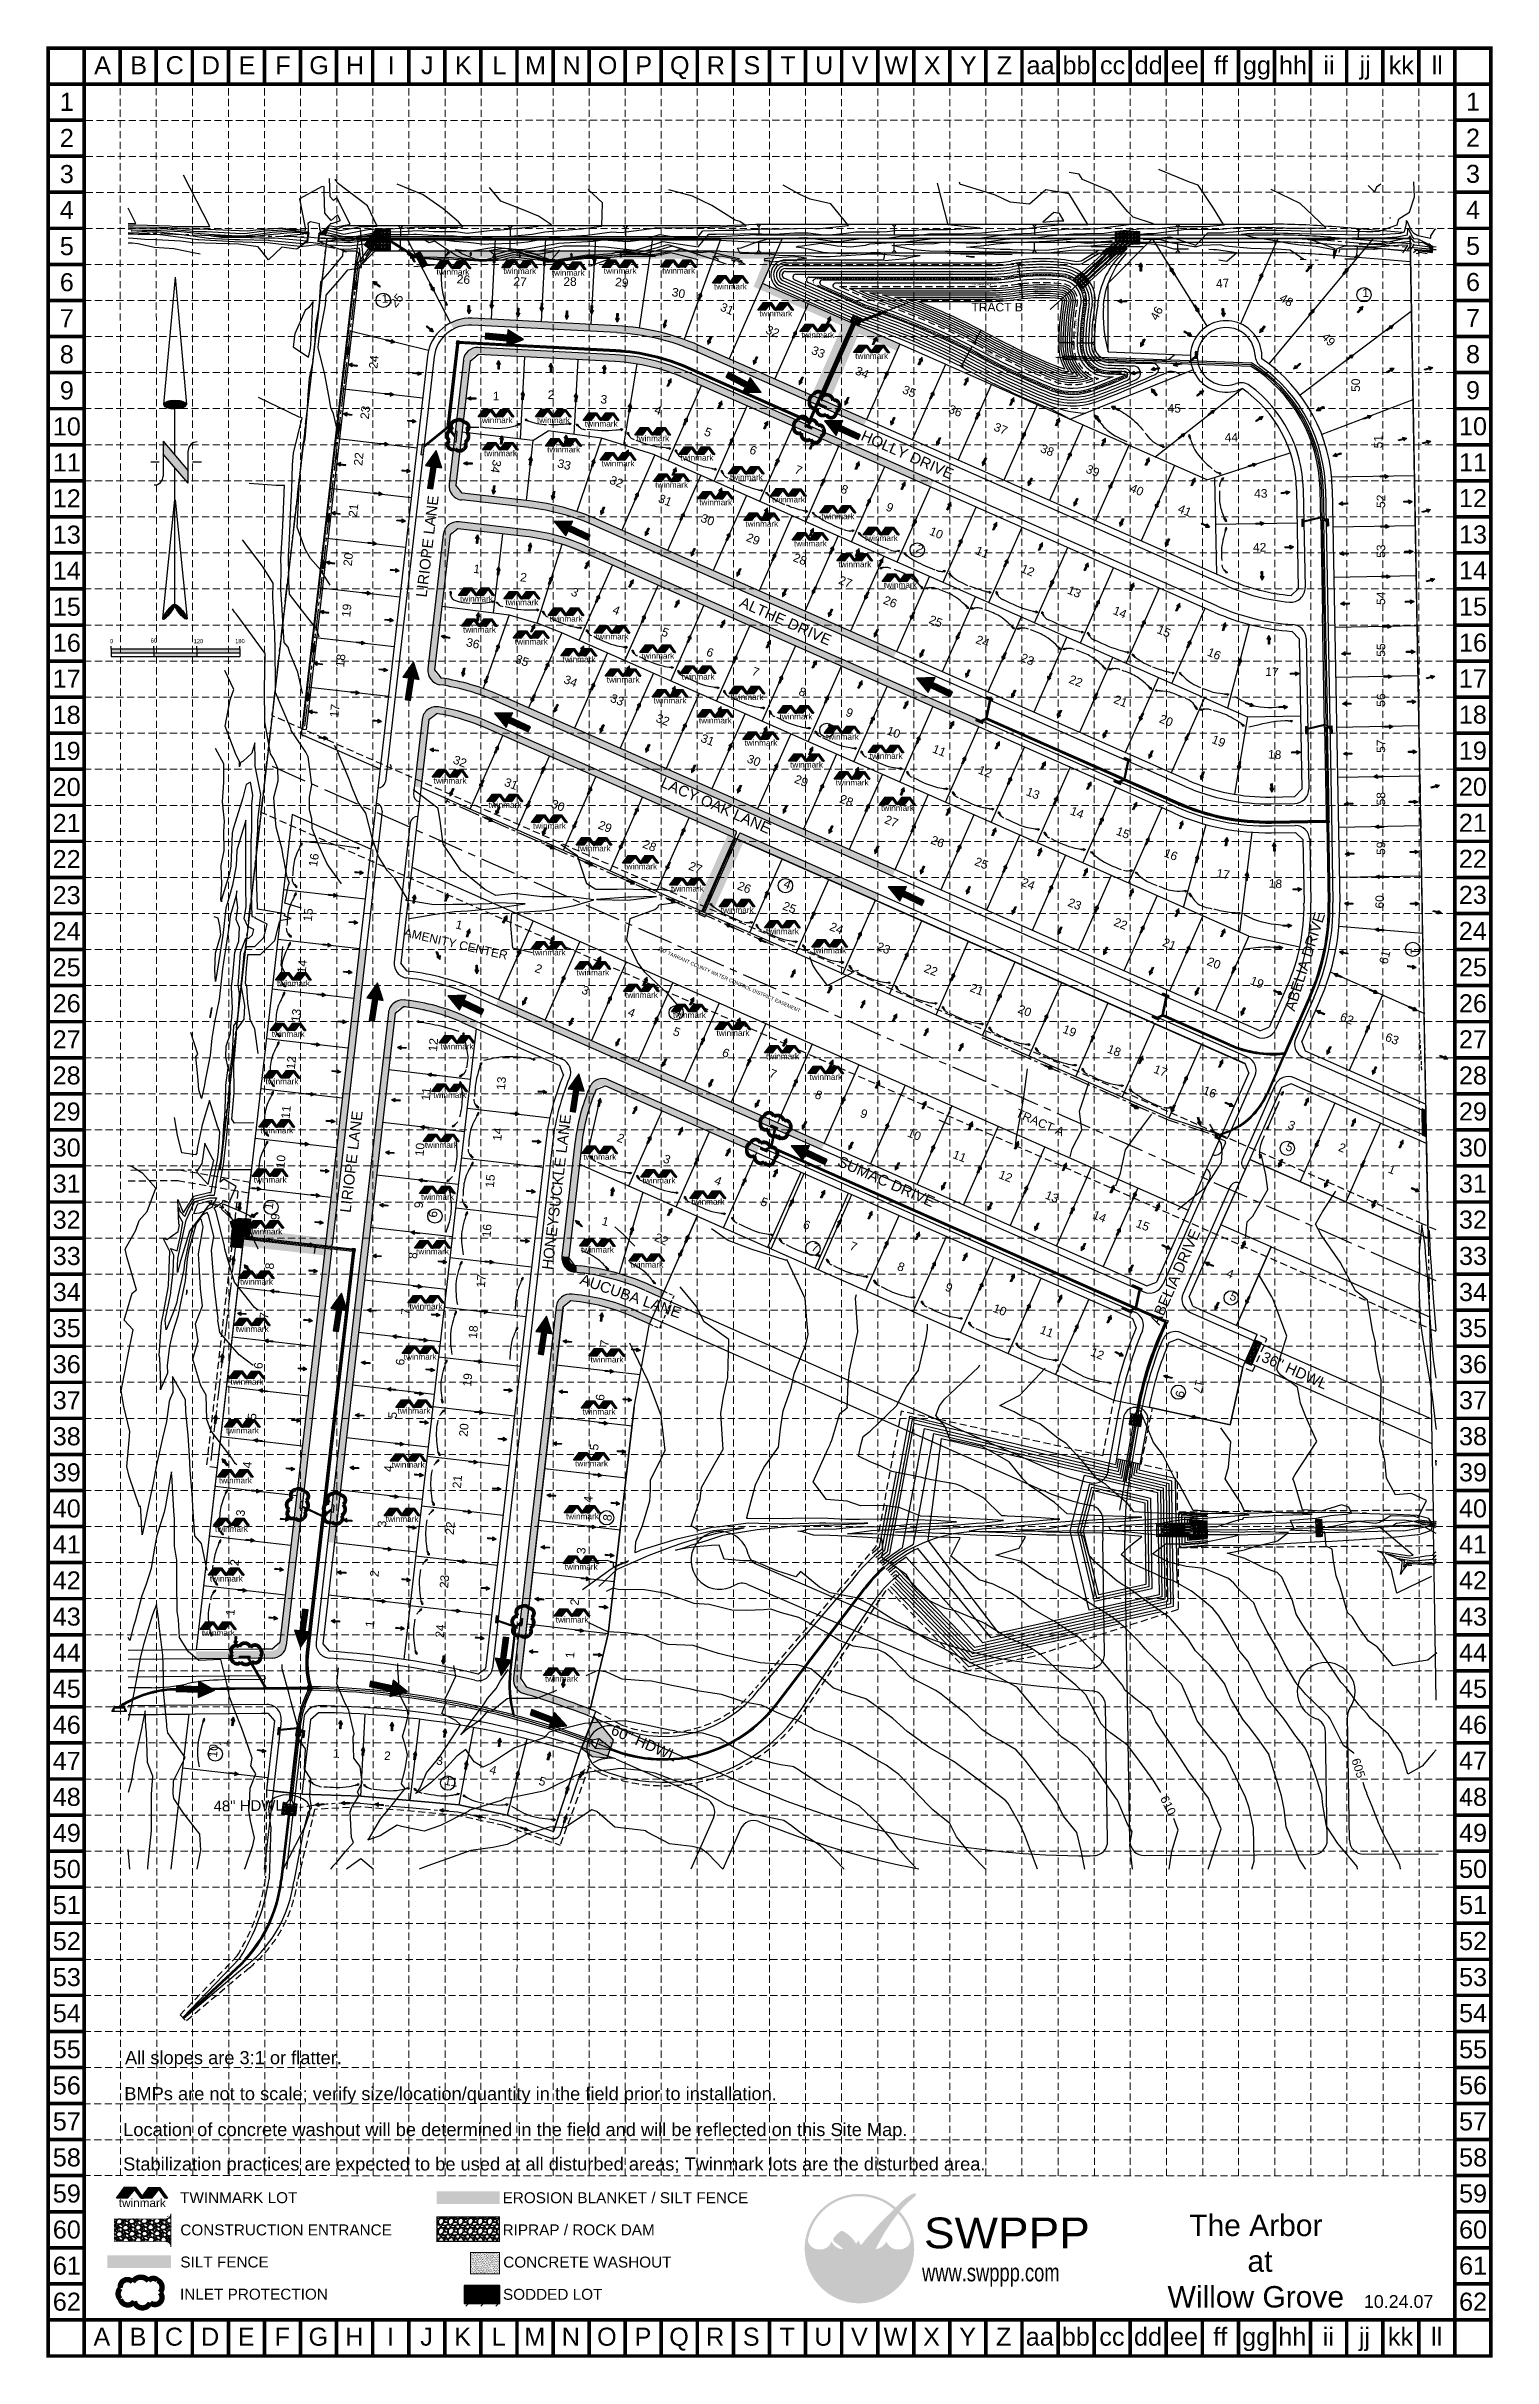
# Model space of a CAD drawing. Header units: feet. Extents: x 9918 to 11941, y 10990 to 14224.
import ezdxf
from ezdxf.enums import TextEntityAlignment as Align

# ---------------------------------------------------------------- set-up
doc = ezdxf.new("R2010")
doc.units = ezdxf.units.FT
doc.header["$LTSCALE"] = 40
doc.header["$MEASUREMENT"] = 0
for name, pattern in [('ACAD_ISO02W100', [15, 12, -3]), ('CENTER', [2, 1.25, -0.25, 0.25, -0.25]), ('CENTER2', [1.125, 0.75, -0.125, 0.125, -0.125]), ('DASHED', [0.75, 0.5, -0.25]), ('DASHED2', [0.375, 0.25, -0.125]), ('DOT2', [0.125, 0, -0.125]), ('HIDDEN', [0.375, 0.25, -0.125]), ('HIDDEN2', [0.1875, 0.125, -0.0625]), ('PHANTOM', [2.5, 1.25, -0.25, 0.25, -0.25, 0.25, -0.25]), ('PHANTOM2', [1.25, 0.625, -0.125, 0.125, -0.125, 0.125, -0.125])]:
    doc.linetypes.add(name, pattern=pattern)
doc.layers.get('0').update_dxf_attribs({"linetype": 'CONTINUOUS'})
for name, color, linetype in [('ARROWS', 252, 'CONTINUOUS'), ('BASE', 7, 'CONTINUOUS'), ('BNDRY-PH1', 4, 'CONTINUOUS'), ('BNDRY-PH2', 8, 'CONTINUOUS'), ('bndry-starrett', 8, 'PHANTOM2'), ('CHANNEL', 4, 'CONTINUOUS'), ('CHANNEL C-LINE', 2, 'CENTER2'), ('CONT-MJR', 252, 'CONTINUOUS'), ('CONT-MNR', 253, 'CONTINUOUS'), ('CONT-NEW', 6, 'CONTINUOUS'), ('DAMTXT', 4, 'CONTINUOUS'), ('EASE-OS', 2, 'HIDDEN'), ('EROSION BLANKETS', 84, 'CONTINUOUS'), ('FLUME-CURB', 7, 'CONTINUOUS'), ('GRD-FLOW', 7, 'CONTINUOUS'), ('GRID', 254, 'DASHED'), ('LEGEND', 7, 'CONTINUOUS'), ('LOGO', 7, 'CONTINUOUS'), ('LOTNUM', 8, 'CONTINUOUS'), ('LOTS - PH1', 7, 'CONTINUOUS'), ('NARROW', 7, 'CONTINUOUS'), ('PAPER-TXT', 7, 'CONTINUOUS'), ('PAVING-PH1', 1, 'CONTINUOUS'), ('PAVING-PH2', 8, 'CONTINUOUS'), ('SD', 201, 'CONTINUOUS'), ('SD C-LINE', 201, 'CONTINUOUS'), ('SD-A1-PEGC', 8, 'HIDDEN'), ('SD-C10-STAPTS', 7, 'CONTINUOUS'), ('SD-EXIST', 201, 'CONTINUOUS'), ('SILT FENCE', 200, 'CONTINUOUS'), ('SWALE-CL', 2, 'CENTER2'), ('tarrant-pipeline', 2, 'HIDDEN')]:
    doc.layers.add(name, color=color, linetype=linetype)
doc.styles.add('L100', font='ARIAL.TTF', dxfattribs={"height": 4})
doc.styles.add('L200', font='ARIAL.TTF', dxfattribs={"height": 8})
doc.styles.add("L200'", font='ARIAL.TTF', dxfattribs={"height": 0.001969})
doc.styles.add('L240', font='ARIAL.TTF', dxfattribs={"height": 9.6})
doc.styles.add('L50', font='ARIAL.TTF', dxfattribs={"height": 2})
doc.styles.add('L60', font='ARIAL.TTF', dxfattribs={"height": 2.5})
doc.styles.add('LOGO1', font='ROCKEB.TTF', dxfattribs={"height": 25})
doc.styles.get("Standard").update_dxf_attribs({"font": 'ARIAL.TTF'})
pattern_1 = [(228.0128, (3.6, 5), (-39.999991161, -45.000006708), [0.67268, -66.59544]), (184.9697, (3.15, 4.5), (60.0000052576, 4.999956535), [1.15434, -114.279625]), (132.5104, (2, 4.4), (49.9999535917, -55.0000433694), [0.81394, -80.58016]), (267.2737, (0.05, 3.15), (4.9999800886, 100.000001475), [1.05119, -104.06779]), (292.8337, (0, 2.1), (-25.0000495272, 59.999982059), [1.030775, -102.046865]), (357.2737, (0.4, 1.15), (-100.000001475, 4.9999800886), [1.05119, -104.06779]), (37.6942, (1.45, 1.1), (-65.0000367281, -49.9999520258), [1.390145, -137.624245]), (72.2553, (2.55, 1.95), (35.0000538135, 109.9999811562), [1.31244, -129.931605]), (121.4296, (2.95, 3.2), (-40.000041171, 64.9999751825), [1.05475, -104.420365]), (175.2364, (2.4, 4.1), (55.000004732, -4.999957663), [1.20416, -59.003815]), (222.3974, (1.2, 4.2), (-60.0000367554, -54.99996041), [1.55724, -154.166875]), (138.8141, (5, 3.1), (-35.000014734, 29.999986567), [0.531505, -52.61922]), (171.4692, (4.6, 3.45), (64.999991424, -10.0000395502), [1.011185, -100.107555]), (225, (3.6, 3.6), (-6e-16, -5.00000155), [0.707105, -6.36396]), (203.1986, (3.25, 4.2), (24.999998653, 10.000006626), [0.38079, -37.698075]), (291.8014, (2.9, 4.05), (-4.999999553, 15.000001365), [0.538515, -26.38731]), (30.9638, (3.1, 3.55), (14.99999011, 10.000012418), [0.874645, -28.280115]), (161.5651, (3.85, 4), (10.00000217, -4.99999202), [0.632455, -15.178935]), (16.3895, (0, 4.05), (50.000010992, 14.999963549), [0.886, -87.714225]), (70.3462, (0.85, 4.3), (-19.999976237, -55.000010678), [0.743305, -73.58704]), (293.1986, (3.85, 5), (-10.000006626, 24.999998653), [0.761575, -37.31729]), (343.6105, (4.15, 4.3), (-50.000010992, 14.999963549), [0.886, -87.714225]), (339.444, (0, 0.95), (-25.000009223, 9.999979982), [0.8544, -41.86562]), (294.7751, (0.8, 0.65), (-24.999960946, 55.000017109), [0.71589, -70.873215]), (66.8014, (3.9, 0), (10.000006626, 24.999998653), [0.761575, -37.31729]), (17.354, (4.2, 0.7), (-65.0000100955, -19.9999725113), [0.838155, -82.97712]), (69.444, (1.45, 0), (-9.999979982, -25.000009223), [0.4272, -42.29282]), (101.3099, (3.6, 0), (-4.99998816, 20.00000376), [0.25495, -25.240145]), (165.9638, (3.55, 0.25), (15.00000273, -4.99999029), [1.030775, -19.58475]), (186.009, (2.55, 0.5), (49.9999987545, 4.9999965874), [0.95525, -94.569615]), (303.6901, (3.1, 3.1), (-5.00000667, 9.99999779), [0.72111, -17.306645]), (353.1572, (3.5, 2.5), (84.9999968274, -10.0000399896), [1.25897, -124.637815]), (60.9454, (4.75, 2.35), (-20.000000136, -35.000001923), [0.51478, -50.96337]), (90, (5, 2.8), (-5, 5), [0.3, -4.7]), (120.2564, (2.45, 0.65), (19.999974434, -35.000012279), [0.69462, -68.7676]), (48.0128, (2.1, 1.25), (39.999991161, 45.000006708), [1.34536, -65.92276]), (0, (3, 2.25), (5, 5), [1.3, -3.7]), (325.3048, (4.3, 2.25), (-49.999971295, 35.000043048), [0.79057, -78.26637]), (254.0546, (4.95, 1.8), (-4.999999446, -20.000000633), [0.72801, -35.67254]), (207.646, (4.75, 1.1), (-94.999979036, -50.0000385658), [1.185325, -117.34737]), (175.4261, (3.7, 0.55), (-65.0000027916, 4.9999740058), [1.253995, -124.14537])]
pattern_2 = [(228.0128, (3.6, 5), (-39.999991161, -45.000006708), [0.67268, -66.59544]), (184.9697, (3.15, 4.5), (60.0000052576, 4.999956535), [1.15434, -114.279625]), (132.5104, (2, 4.4), (49.9999535917, -55.0000433694), [0.81394, -80.58016]), (267.2737, (0.05, 3.15), (4.9999800886, 100.000001475), [1.05119, -104.06779]), (292.8337, (0, 2.1), (-25.0000495272, 59.999982059), [1.030775, -102.046865]), (357.2737, (0.4, 1.15), (-100.000001475, 4.9999800886), [1.05119, -104.06779]), (37.6942, (1.45, 1.1), (-65.0000367281, -49.9999520258), [1.390145, -137.624245]), (72.2553, (2.55, 1.95), (35.0000538135, 109.9999811562), [1.31244, -129.931605]), (121.4296, (2.95, 3.2), (-40.000041171, 64.9999751825), [1.05475, -104.420365]), (175.2364, (2.4, 4.1), (55.000004732, -4.999957663), [1.20416, -59.003815]), (222.3974, (1.2, 4.2), (-60.0000367554, -54.99996041), [1.55724, -154.166875]), (138.8141, (5, 3.1), (-35.000014734, 29.999986567), [0.531505, -52.61922]), (171.4692, (4.6, 3.45), (64.999991424, -10.0000395502), [1.011185, -100.107555]), (225, (3.6, 3.6), (-6e-16, -5.00000155), [0.707105, -6.36396]), (203.1986, (3.25, 4.2), (24.999998653, 10.000006626), [0.38079, -37.698075]), (291.8014, (2.9, 4.05), (-4.999999553, 15.000001365), [0.538515, -26.38731]), (30.9638, (3.1, 3.55), (14.99999011, 10.000012418), [0.874645, -28.280115]), (161.5651, (3.85, 4), (10.00000217, -4.99999202), [0.632455, -15.178935]), (16.3895, (0, 4.05), (50.000010992, 14.999963549), [0.886, -87.714225]), (70.3462, (0.85, 4.3), (-19.999976237, -55.000010678), [0.743305, -73.58704]), (293.1986, (3.85, 5), (-10.000006626, 24.999998653), [0.761575, -37.31729]), (343.6105, (4.15, 4.3), (-50.000010992, 14.999963549), [0.886, -87.714225]), (339.444, (0, 0.95), (-25.000009223, 9.999979982), [0.8544, -41.86562]), (294.7751, (0.8, 0.65), (-24.999960946, 55.000017109), [0.71589, -70.873215]), (66.8014, (3.9, 0), (10.000006626, 24.999998653), [0.761575, -37.31729]), (17.354, (4.2, 0.7), (-65.0000100955, -19.9999725113), [0.838155, -82.97712]), (69.444, (1.45, 0), (-9.999979982, -25.000009223), [0.4272, -42.29282]), (101.3099, (3.6, 0), (-4.99998816, 20.00000376), [0.25495, -25.240145]), (165.9638, (3.55, 0.25), (15.00000273, -4.99999029), [1.030775, -19.58475]), (186.009, (2.55, 0.5), (49.9999987545, 4.9999965874), [0.95525, -94.569615]), (303.6901, (3.1, 3.1), (-5.00000667, 9.99999779), [0.72111, -17.306645]), (353.1572, (3.5, 2.5), (84.9999968274, -10.0000399896), [1.25897, -124.637815]), (60.9454, (4.75, 2.35), (-20.000000136, -35.000001923), [0.51478, -50.96337]), (90, (5, 2.8), (-5, 5), [0.3, -4.7]), (120.2564, (2.45, 0.65), (19.999974434, -35.000012279), [0.69462, -68.7676]), (48.0128, (2.1, 1.25), (39.999991161, 45.000006708), [1.34536, -65.92276]), (0, (3, 2.25), (5, 5), [1.3, -3.7]), (325.3048, (4.3, 2.25), (-49.999971295, 35.000043048), [0.79057, -78.26637]), (254.0546, (4.95, 1.8), (-4.999999446, -20.000000633), [0.72801, -35.67254]), (207.646, (4.75, 1.1), (-94.999979036, -50.0000385658), [1.185325, -117.34737]), (175.4261, (3.7, 0.55), (-65.0000027916, 4.9999740058), [1.253995, -124.14537])]
pattern_3 = [(45, (0.54796, -10.2082), (-0.04331029, 0.04331029), [])]

msp = doc.modelspace()

# ---------------------------------------------------------------- texts
at = {"color": 7}
for s, p in [('0', (10006.9, 13388.5)), ('60', (10063.8, 13389.4)), ('120', (10123.9, 13388.5)), ('180', (10181.9, 13388.5))]:
    msp.add_text(s, height=5.76, dxfattribs=at).set_placement(p)
at = {"insert": (11609.3, 11190.4), "char_height": 30, "width": 271.594, "attachment_point": 2}
msp.add_mtext('The Arbor\\P at \\PWillow Grove', dxfattribs=at)
at = {"layer": 'BASE'}
for s, height, p in [('A', 25.2, (9996.6, 14197)), ('B', 25.2, (10047.1, 14197)), ('C', 25.2, (10097.5, 14197)), ('D', 25.2, (10148, 14197)), ('E', 25.2, (10198.4, 14197)), ('F', 25.2, (10248.8, 14197)), ('G', 25.2, (10299.3, 14197)), ('H', 25.2, (10349.7, 14197)), ('I', 25.2, (10400.2, 14197)), ('J', 25.2, (10450.6, 14197)), ('K', 25.2, (10501.1, 14197)), ('L', 25.2, (10551.5, 14197)), ('M', 25.2, (10602, 14197)), ('N', 25.2, (10652.4, 14197)), ('O', 25.2, (10702.8, 14197)), ('P', 25.2, (10753.3, 14197)), ('Q', 25.2, (10803.7, 14197)), ('R', 25.2, (10854.2, 14197)), ('S', 25.2, (10904.6, 14197)), ('T', 25.2, (10955.1, 14197)), ('U', 25.2, (11005.5, 14197)), ('V', 25.2, (11055.9, 14197)), ('W', 25.2, (11106.4, 14197)), ('X', 25.2, (11156.8, 14197)), ('Y', 25.2, (11207.3, 14197)), ('Z', 25.2, (11257.7, 14197)), ('aa', 25.22, (11308.2, 14197)), ('bb', 25.22, (11358.6, 14197)), ('cc', 25.22, (11409, 14197)), ('dd', 25.22, (11459.5, 14197)), ('ee', 25.22, (11509.9, 14197)), ('ff', 25.22, (11560.4, 14197)), ('gg', 25.22, (11610.8, 14197)), ('hh', 25.22, (11661.3, 14197)), ('ii', 25.22, (11711.7, 14197)), ('jj', 25.22, (11762.2, 14197)), ('kk', 25.22, (11812.6, 14197)), ('ll', 25.22, (11863, 14197)), ('1', 25.2, (9946.5, 14145.9)), ('1', 25.2, (9946.6, 14145.7)), ('1', 25.2, (11913, 14146)), ('2', 25.2, (9946.6, 14095.3)), ('2', 25.2, (11913, 14095.6)), ('3', 25.2, (9946.6, 14044.8)), ('3', 25.2, (11913, 14045.1)), ('4', 25.2, (9946.6, 13994.4)), ('4', 25.2, (11913, 13994.7)), ('5', 25.2, (9946.6, 13943.9)), ('5', 25.2, (11913, 13944.3)), ('6', 25.2, (9946.6, 13893.5)), ('6', 25.2, (11913, 13893.8)), ('7', 25.2, (9946.6, 13843.1)), ('7', 25.2, (11913, 13843.4)), ('8', 25.2, (9946.6, 13792.6)), ('8', 25.2, (11913, 13792.9)), ('9', 25.2, (9946.6, 13742.2)), ('9', 25.2, (11913, 13742.5)), ('10', 25.22, (9946.6, 13691.7)), ('10', 25.22, (11913, 13692)), ('11', 25.22, (9946.6, 13641.3)), ('11', 25.22, (11913, 13641.6)), ('12', 25.22, (9946.5, 13591.1)), ('12', 25.22, (11912.9, 13591.4)), ('13', 25.22, (9946.6, 13540.4)), ('13', 25.22, (11913, 13540.7)), ('14', 25.22, (9946.6, 13490)), ('14', 25.22, (11913, 13490.3)), ('15', 25.22, (9946.6, 13439.5)), ('15', 25.22, (11913, 13439.8)), ('16', 25.22, (9946.6, 13389.1)), ('16', 25.22, (11913, 13389.4)), ('17', 25.22, (9946.4, 13338.8)), ('17', 25.22, (11912.8, 13339.1)), ('18', 25.22, (9946.4, 13288.3)), ('18', 25.22, (11912.8, 13288.6)), ('19', 25.22, (9946.4, 13237.9)), ('19', 25.22, (11912.8, 13238.2)), ('20', 25.22, (9946.4, 13187.4)), ('20', 25.22, (11912.8, 13187.7)), ('21', 25.22, (9946.4, 13137)), ('21', 25.22, (11912.8, 13137.3)), ('22', 25.22, (9946.4, 13086.5)), ('22', 25.22, (11912.8, 13086.9)), ('23', 25.22, (9946.4, 13036.1)), ('23', 25.22, (11912.8, 13036.4)), ('24', 25.22, (9946.4, 12985.7)), ('24', 25.22, (11912.8, 12986)), ('25', 25.22, (9946.4, 12935.2)), ('25', 25.22, (11912.9, 12935.3)), ('26', 25.22, (9946.4, 12884.8)), ('26', 25.22, (11912.9, 12884.8)), ('27', 25.22, (9946.4, 12834.3)), ('27', 25.22, (11912.9, 12834.4)), ('28', 25.22, (9946.4, 12783.9)), ('28', 25.22, (11912.9, 12783.9)), ('29', 25.22, (9946.4, 12733.4)), ('29', 25.22, (11912.9, 12733.5)), ('30', 25.22, (9946.4, 12683)), ('30', 25.22, (11912.9, 12683)), ('31', 25.22, (9946.4, 12632.6)), ('31', 25.22, (11912.9, 12632.6)), ('32', 25.22, (9946.4, 12582.1)), ('32', 25.22, (11912.9, 12582.2)), ('33', 25.22, (9946.5, 12531.3)), ('33', 25.22, (11913, 12531.4)), ('34', 25.22, (9946.5, 12480.9)), ('34', 25.22, (11913, 12480.9)), ('35', 25.22, (9946.5, 12430.4)), ('35', 25.22, (11913, 12430.5)), ('36', 25.22, (9946.5, 12380)), ('36', 25.22, (11913, 12380)), ('37', 25.22, (9946.5, 12329.5)), ('37', 25.22, (11913, 12329.6)), ('38', 25.22, (9946.5, 12279.1)), ('38', 25.22, (11913, 12279.2)), ('39', 25.22, (9946.5, 12228.7)), ('39', 25.22, (11913, 12228.7)), ('40', 25.22, (9946.5, 12178.2)), ('40', 25.22, (11913, 12178.3)), ('41', 25.22, (9946.5, 12127.8)), ('41', 25.22, (11913, 12127.8)), ('42', 25.22, (9946.5, 12077.5)), ('42', 25.22, (11913, 12077.6)), ('43', 25.22, (9946.5, 12026.9)), ('43', 25.22, (11913, 12026.9)), ('44', 25.22, (9946.5, 11976.4)), ('44', 25.22, (11913, 11976.5)), ('45', 25.22, (9946.5, 11926)), ('45', 25.22, (11913, 11926)), ('46', 25.22, (9946.5, 11875.6)), ('46', 25.22, (11913, 11875.6)), ('47', 25.22, (9946.5, 11825.1)), ('47', 25.22, (11913, 11825.2)), ('48', 25.22, (9946.5, 11774.7)), ('48', 25.22, (11913, 11774.7)), ('49', 25.22, (11913.1, 11724.4)), ('49', 25.22, (9946.6, 11724.3)), ('50', 25.22, (9946.6, 11673.9)), ('50', 25.22, (11913.1, 11674)), ('51', 25.22, (9946.6, 11623.5)), ('51', 25.22, (11913.1, 11623.5)), ('52', 25.22, (9946.6, 11573)), ('52', 25.22, (11913.1, 11573.1)), ('53', 25.22, (9946.6, 11522.6)), ('53', 25.22, (11913.1, 11522.6)), ('54', 25.22, (9946.6, 11472.1)), ('54', 25.22, (11913.1, 11472.2)), ('55', 25.22, (9946.6, 11421.7)), ('55', 25.22, (11913.1, 11421.7)), ('56', 25.22, (9946.6, 11371.2)), ('56', 25.22, (11913.1, 11371.3)), ('57', 25.22, (9946.6, 11320.8)), ('57', 25.22, (11913.1, 11320.8)), ('58', 25.22, (9946.6, 11270.4)), ('58', 25.22, (11913.1, 11270.4)), ('59', 25.22, (9946.6, 11219.9)), ('59', 25.22, (11913.1, 11220)), ('60', 25.22, (9946.6, 11169.5)), ('60', 25.22, (11913.1, 11169.5)), ('61', 25.22, (9946.6, 11119)), ('61', 25.22, (11913.1, 11119.1)), ('62', 25.22, (9946.6, 11068.6)), ('62', 25.22, (11913.1, 11068.6)), ('A', 25.2, (9995.6, 11019.6)), ('B', 25.2, (10046.1, 11019.6)), ('C', 25.2, (10096.5, 11019.6)), ('D', 25.2, (10147, 11019.6)), ('E', 25.2, (10197.4, 11019.6)), ('F', 25.2, (10247.9, 11019.6)), ('G', 25.2, (10298.3, 11019.6)), ('H', 25.2, (10348.7, 11019.6)), ('I', 25.2, (10399.2, 11019.6)), ('J', 25.2, (10449.6, 11019.6)), ('K', 25.2, (10500.1, 11019.6)), ('L', 25.2, (10550.5, 11019.6)), ('M', 25.2, (10601, 11019.6)), ('N', 25.2, (10651.4, 11019.6)), ('O', 25.2, (10701.8, 11019.6)), ('P', 25.2, (10752.3, 11019.6)), ('Q', 25.2, (10802.7, 11019.6)), ('R', 25.2, (10853.2, 11019.6)), ('S', 25.2, (10903.6, 11019.6)), ('T', 25.2, (10954.1, 11019.6)), ('U', 25.2, (11004.5, 11019.6)), ('V', 25.2, (11055, 11019.6)), ('W', 25.2, (11105.4, 11019.6)), ('X', 25.2, (11155.8, 11019.6)), ('Y', 25.2, (11206.3, 11019.6)), ('Z', 25.2, (11256.7, 11019.6)), ('aa', 25.22, (11307.2, 11019.6)), ('bb', 25.22, (11357.6, 11019.6)), ('cc', 25.22, (11408.1, 11019.6)), ('dd', 25.22, (11458.5, 11019.6)), ('ee', 25.22, (11508.9, 11019.6)), ('ff', 25.22, (11559.4, 11019.6)), ('gg', 25.22, (11609.8, 11019.6)), ('hh', 25.22, (11660.3, 11019.6)), ('ii', 25.22, (11710.7, 11019.6)), ('jj', 25.22, (11761.2, 11019.6)), ('kk', 25.22, (11811.6, 11019.6)), ('ll', 25.22, (11862.1, 11019.6))]:
    msp.add_text(s, height=height, dxfattribs=at).set_placement(p, align=Align.MIDDLE_CENTER)
at = {"layer": 'BASE', "color": 7, "style": "L200'"}
for s, height, p in [('All slopes are 3:1 or flatter.', 18.249, (10028, 11400.8)), ('BMPs are not to scale; verify size/location/quantity in the field prior to installation.', 18.249, (10027, 11350.4)), ('Location of concrete washout will be determined in the field and will be reflected on this Site Map.', 18.249, (10025.4, 11300.2)), ('Stabilization practices are expected to be used at all disturbed areas; Twinmark lots are the disturbed area.', 18.2495, (10025.4, 11252.1))]:
    msp.add_text(s, height=height, dxfattribs=at).set_placement(p)
at = {"layer": 'BASE'}
msp.add_text('10.24.07', height=17.88, dxfattribs=at).set_placement((11809, 11059.9), align=Align.CENTER)
at = {"layer": 'CONT-MJR', "color": 35, "style": 'L60'}
for s, rotation, p in [('605', 287.641, (11742.9, 11826.5, 605)), ('610', 296.1676, (11475.1, 11772.7, 610))]:
    msp.add_text(s, height=12, rotation=rotation, dxfattribs=at).set_placement(p)
at = {"layer": 'CONT-NEW', "color": 170, "style": 'L100'}
for s, height, rotation, p in [('601', 2.01, 65.3043, (10933.8, 13911.8)), ('600', 2.01, 65.3043, (10937.5, 13910.2)), ('599', 2.01, 65.3043, (10941.2, 13908.5)), ('598', 2.01, 65.3043, (10944.9, 13907.1)), ('597', 2.01, 65.3043, (10948.6, 13905.3)), ('596', 2.01, 65.3043, (10963.3, 13901.7)), ('600', 2.01, 359.6158, (11183.1, 13919.9)), ('599', 2.01, 359.6158, (11183.2, 13915.4)), ('598', 2.01, 359.6158, (11183.3, 13911.8)), ('597', 2.01, 359.6158, (11183.5, 13907.7)), ('596', 2.01, 359.6158, (11183.4, 13903.7)), ('595', 2.01, 65.3043, (10982.3, 13897.7)), ('594', 2.01, 65.3043, (11001, 13893.8)), ('593', 2.01, 65.3043, (11020.1, 13889.8)), ('595', 2.01, 359.6158, (11183.6, 13899.7)), ('NORMAL POOL 594.50', 2.007, 0.76, (11225.9, 13897.5)), ("5.0' SAFETY SHELF", 2.007, 359.7143, (11226.2, 13888.9)), ('592', 2.01, 359.6158, (11302.5, 13889)), ('590', 2.01, 359.6158, (11302.5, 13883)), ('591', 2.01, 359.6158, (11302.6, 13886.1)), ('589', 2.01, 359.6158, (11302.7, 13879.9)), ('588', 2.01, 359.6158, (11302.7, 13877.1)), ('587', 2.01, 359.6158, (11302.9, 13874.1)), ('586', 2.01, 359.6158, (11302.9, 13871.1)), ("5.0' SAFETY SHELF", 2.007, 266.5987, (11356.8, 13828.8)), ('593', 2.01, 262.4631, (11362.2, 13856.5)), ('594', 2.01, 262.4631, (11366, 13855.9)), ('595', 2.01, 262.4631, (11370.3, 13855.4)), ('596', 2.01, 262.4631, (11374.2, 13855.1)), ('597', 2.01, 262.4631, (11378.2, 13854.6)), ('598', 2.01, 262.4631, (11382.3, 13854.2)), ('599', 2.01, 262.4631, (11385.9, 13853.9)), ('600', 2.01, 269.6158, (11395.2, 13852.8)), ('NORMAL POOL 594.50', 2.007, 332.6863, (11234.5, 13784.2)), ("5.0' SAFETY SHELF", 2.007, 332.6863, (11239, 13791.1)), ('594', 2.01, 333.4669, (11256.8, 13774.9)), ('593', 2.01, 333.4669, (11258.8, 13778.5)), ('592', 2.01, 333.4669, (11262.3, 13785.4)), ('591', 2.01, 333.4669, (11263.5, 13788.1)), ('590', 2.01, 333.4669, (11264.8, 13791)), ('589', 2.01, 333.4669, (11266.3, 13793.8)), ('588', 2.01, 333.4669, (11267.5, 13796.3)), ('587', 2.01, 333.4669, (11268.9, 13799)), ('586', 2.01, 333.4669, (11270.2, 13801.7)), ('601', 2.01, 333.4669, (11244.4, 13750)), ('600', 2.01, 333.4669, (11246.1, 13753.4)), ('599', 2.01, 333.4669, (11247.9, 13757.1)), ('598', 2.01, 333.4669, (11249.8, 13760.8)), ('597', 2.01, 333.4669, (11251.6, 13764.3)), ('596', 2.01, 333.4669, (11253.4, 13767.9)), ('595', 2.01, 333.4669, (11255.1, 13771.5))]:
    msp.add_text(s, height=height, rotation=rotation, dxfattribs=at).set_placement(p, align=Align.CENTER)
at = {"layer": 'CONT-NEW', "color": 5, "style": 'L100'}
for s, rotation, p in [('608', 78.7363, (11106.4, 12221.3)), ('607', 78.7363, (11114.3, 12241.1)), ('606', 78.7363, (11117.9, 12240.5)), ('605', 78.7363, (11121.8, 12239.7)), ('604', 78.7363, (11137.4, 12237.3)), ('603', 78.7363, (11151.2, 12235.1)), ('602', 78.7363, (11165.2, 12232.5)), ('602', 347.9498, (11364.5, 12229.2)), ('603', 347.9498, (11365.4, 12233)), ('604', 347.9498, (11366.4, 12236.9)), ('605', 347.9498, (11367.3, 12240.7)), ('606', 347.9498, (11368.3, 12244.6)), ('607', 347.9498, (11369, 12248.4)), ('609', 78.7363, (11093.6, 12174.7)), ('601', 354.7492, (11526.2, 12158)), ('602', 354.7492, (11526.4, 12160.9)), ('603', 354.7492, (11526.7, 12164)), ('604', 354.7492, (11526.9, 12166.9)), ('605', 354.7492, (11527.1, 12169.9)), ('605', 269.6158, (11500.9, 12131.4)), ('601', 2.9404, (11528, 12136.8)), ('602', 2.9404, (11528.3, 12133.8)), ('603', 2.9404, (11528.6, 12130.8)), ('604', 2.9404, (11528.9, 12127.7)), ('605', 2.9404, (11529.2, 12124.6)), ('598', 269.6158, (11454, 12114.2)), ('599', 269.6158, (11458.1, 12114.4)), ('600', 269.6158, (11462.2, 12114.4)), ('601', 269.6158, (11472.2, 12113.8)), ('602', 269.6158, (11476.2, 12113.9)), ('603', 269.6158, (11480.2, 12114.1)), ('604', 269.6158, (11484, 12114.3)), ('605', 269.6158, (11488.1, 12114.4)), ('606', 269.6158, (11492.1, 12114.5)), ('606', 269.6158, (11497.1, 12114.6)), ('603', 308.3809, (11186.7, 12059.3)), ('602', 308.3809, (11199.5, 12068.6)), ('610', 308.3809, (11146.2, 12025.9)), ('609', 308.3809, (11149, 12028.5)), ('608', 308.3809, (11151.9, 12031.2)), ('607', 308.3809, (11154.8, 12033.9)), ('606', 308.3809, (11157.5, 12036.6)), ('605', 308.3809, (11160.8, 12039.3)), ('604', 308.3809, (11173, 12049.5)), ('602', 11.3348, (11320.2, 12018.3)), ('603', 11.3348, (11321.4, 12014.4)), ('604', 11.3348, (11322.3, 12010.6)), ('605', 11.3348, (11323.3, 12006.6)), ('606', 11.3348, (11324.2, 12002.8)), ('607', 11.3348, (11325.1, 11999)), ('608', 11.3348, (11326.1, 11995.2)), ('610', 11.3348, (11287.4, 11978.4)), ('609', 11.3348, (11327.1, 11991.2))]:
    msp.add_text(s, height=2.01, rotation=rotation, dxfattribs=at).set_placement(p, align=Align.CENTER)
at = {"layer": 'CONT-NEW', "color": 170, "char_height": 2.8, "attachment_point": 5, "style": 'L100'}
for s, insert, rotation in [('4:1', (11276.7, 13908.3, 417.9), 96.7822), ('3:1', (11279.9, 13878.9, 417.9), 96.7822), ('3:1', (11218.8, 13818.1, -179.1), 61.2963), ('3:1', (11342.2, 13810.4, 417.9), 359.8733), ('4:1', (11369.5, 13810.2, 417.9), 359.8733), ('4:1', (11202.1, 13788, 417.9), 61.2963)]:
    msp.add_mtext(s, dxfattribs=dict(at, insert=insert, rotation=rotation))
at = {"layer": 'DAMTXT', "color": 7, "char_height": 15, "attachment_point": 8, "style": 'L240'}
for s, insert, rotation in [('HOLLY DRIVE', (11119, 13645.1, 607), 336.1584), ('LIRIOPE LANE', (10458.4, 13523.1, 607), 83.169), ('ALTHE DRIVE', (10948.7, 13412.6, 607), 336.1584), ('LACY OAK LANE', (10851.4, 13154.6, 607), 336.1584), ('ABELIA DRIVE', (11684.9, 12940.9, 607), 72.5511), ('LIRIOPE LANE', (10352.1, 12662.3), 83.169), ('HONEYSUCKLE LANE', (10639, 12620), 83.169), ('SUMAC DRIVE', (11089.4, 12628.5), 336.1584), ('ABELIA DRIVE', (11503.3, 12499), 66.1584)]:
    msp.add_mtext(s, dxfattribs=dict(at, insert=insert, rotation=rotation))
at = {"layer": 'DAMTXT', "color": 7, "insert": (10732.6, 12468), "char_height": 15, "width": 258.934, "attachment_point": 8, "rotation": 340.792, "style": 'L240'}
msp.add_mtext('AUCUBA LANE', dxfattribs=at)
at = {"layer": 'DAMTXT', "color": 5, "char_height": 15, "attachment_point": 8, "style": 'L240'}
for s, insert, rotation in [('36" HDWL', (11660.4, 12364.2, -2), 335.8172), ('60" HDWL', (10751.1, 11843.1), 336.492), ('48" HDWL', (10201, 11754.7), 0.7044)]:
    msp.add_mtext(s, dxfattribs=dict(at, insert=insert, rotation=rotation))
at = {"layer": 'LEGEND', "style": "L200'"}
for s, height, p in [('TWINMARK LOT', 15.312, (10105, 11206.4)), ('EROSION BLANKET / SILT FENCE', 15.312, (10556, 11206.3)), ('CONSTRUCTION ENTRANCE', 15.312, (10105.3, 11161.3)), ('RIPRAP / ROCK DAM', 15.312, (10556, 11161.4)), ('SILT FENCE', 15.31, (10105.4, 11116.4)), ('CONCRETE WASHOUT', 15.312, (10556.9, 11116.3)), ('INLET PROTECTION', 15.312, (10104.9, 11071.4)), ('SODDED LOT', 15.31, (10556.5, 11071.2))]:
    msp.add_text(s, height=height, dxfattribs=at).set_placement(p)
at = {"layer": 'LOTNUM', "color": 7, "style": 'L200'}
for s, rotation, p in [('26', 355.7948, (10491.5, 13892.1)), ('1', 1.363, (10386.8, 13864.6)), ('25', 50.978, (10406.5, 13857)), ('27', 357.0267, (10570.8, 13888.8)), ('28', 359.6108, (10640.9, 13888.4)), ('29', 354.7629, (10712.9, 13888.1)), ('30', 349.5402, (10791.8, 13874.2)), ('47', 4.4912, (11554.1, 13885.3)), ('48', 327.8875, (11641.1, 13868.3)), ('1', 1.363, (11758.3, 13872.6)), ('31', 337.6846, (10859.1, 13854.3)), ('46', 62.3385, (11471.4, 13839)), ('32', 337.6846, (10922.8, 13822.6)), ('49', 315.0138, (11700.1, 13815.8)), ('24', 84.0862, (10380.8, 13772)), ('33', 337.6846, (10986.6, 13793.8)), ('34', 337.6846, (11047.8, 13765.2)), ('2', 358.247, (10618.9, 13730.2)), ('35', 337.6846, (11113.9, 13738.7)), ('50', 89.4544, (11754.8, 13740)), ('23', 84.0862, (10368.8, 13701.3)), ('1', 357.2916, (10542.1, 13728.5)), ('3', 353.1225, (10692.3, 13724.2)), ('4', 341.8675, (10767.2, 13710.2)), ('36', 337.6846, (11178.3, 13711.6)), ('45', 0.477, (11486, 13711)), ('5', 337.6846, (10836.7, 13679.9)), ('37', 337.6846, (11241.7, 13686.5)), ('44', 0.477, (11565.8, 13670.4)), ('51', 89.4544, (11786.3, 13661)), ('22', 84.0862, (10359.7, 13636.2)), ('33', 347.1853, (10631.8, 13634.7)), ('6', 337.6846, (10900, 13654.7)), ('38', 337.6846, (11306.8, 13656.4)), ('34', 259.3044, (10542.7, 13645.9)), ('32', 338.274, (10704.4, 13612.3)), ('7', 337.6846, (10963.1, 13626.9)), ('39', 337.6846, (11370.5, 13627.7)), ('21', 84.0862, (10352.3, 13564.5)), ('31', 338.9733, (10772.6, 13586.2)), ('8', 337.6846, (11027.5, 13599.9)), ('9', 337.6846, (11090.9, 13574.7)), ('40', 337.6846, (11432.1, 13601.1)), ('41', 337.6846, (11499.1, 13572.3)), ('43', 0.477, (11607, 13592)), ('52', 89.4544, (11790.1, 13577.6)), ('30', 338.9733, (10831.9, 13559)), ('10', 337.6846, (11151.7, 13540.8)), ('29', 338.9733, (10895.6, 13531.9)), ('2', 337.6846, (11132.9, 13516.7)), ('11', 337.6846, (11216.1, 13513.7)), ('42', 0.477, (11605.4, 13516.6)), ('53', 89.4544, (11790.1, 13507.9)), ('20', 84.0862, (10345, 13495.8)), ('1', 353.1225, (10514.6, 13487)), ('2', 352.974, (10580, 13475.3)), ('28', 338.9733, (10961.1, 13503.8)), ('12', 337.6846, (11279.5, 13488.5)), ('3', 338.274, (10650.5, 13455.9)), ('27', 338.9733, (11024.6, 13472.2)), ('26', 338.9733, (11087.3, 13444.2)), ('13', 337.6846, (11344.7, 13458.4)), ('54', 89.4544, (11790.1, 13441.9)), ('19', 84.0862, (10342.8, 13424.4)), ('4', 338.9733, (10708.6, 13430.7)), ('25', 338.9733, (11151, 13417)), ('14', 337.6846, (11408.4, 13429.8)), ('36', 347.2665, (10504.1, 13384.6)), ('5', 338.9733, (10776.9, 13399.8)), ('24', 338.9733, (11216.5, 13389)), ('15', 337.6846, (11469.9, 13403.1)), ('55', 89.4544, (11790.1, 13369.5)), ('18', 84.0862, (10334.3, 13354.3)), ('35', 339.9465, (10572.5, 13361.8)), ('6', 338.9733, (10839.7, 13371.7)), ('7', 338.9733, (10903.3, 13344.6)), ('23', 338.9733, (11279.1, 13363.7)), ('16', 337.6846, (11540.2, 13371.7)), ('17', 356.6371, (11622.2, 13342.9)), ('34', 338.9733, (10640.3, 13333.2)), ('8', 338.9733, (10968.9, 13316.5)), ('22', 338.9733, (11346.8, 13333.4)), ('17', 84.3634, (10326.2, 13284.2)), ('33', 338.9733, (10705.4, 13307.1)), ('32', 338.9733, (10769.2, 13279.1)), ('9', 338.9733, (11034.6, 13287.4)), ('21', 338.9733, (11409.5, 13305.3)), ('56', 89.4544, (11790.1, 13299.5)), ('31', 338.9733, (10831.9, 13251.1)), ('3', 337.6846, (11006.2, 13265.2)), ('10', 338.9733, (11092, 13261.6)), ('20', 338.9733, (11473.2, 13278.2)), ('19', 338.9733, (11546.5, 13249.3)), ('32', 338.9733, (10485.6, 13220.9)), ('30', 338.9733, (10896.6, 13222.3)), ('11', 338.9733, (11155.9, 13236.1)), ('18', 356.6371, (11626, 13227.4)), ('57', 89.4544, (11790.1, 13235)), ('31', 338.9733, (10557.1, 13189.6)), ('29', 338.9733, (10962.9, 13193.8)), ('12', 338.9733, (11219.8, 13206.7)), ('30', 338.9733, (10622.6, 13159.3)), ('28', 338.9733, (11026.1, 13166.2)), ('13', 338.9733, (11286.9, 13176.3)), ('58', 89.4544, (11790.1, 13161.5)), ('29', 338.9733, (10688.5, 13129.7)), ('27', 338.9733, (11088.9, 13137.2)), ('14', 338.9733, (11348.6, 13149.4)), ('15', 338.9733, (11412.8, 13121.1)), ('28', 338.9733, (10750.6, 13103.1)), ('26', 338.9733, (11153.5, 13108.7)), ('16', 338.9733, (11479.8, 13090.5)), ('59', 89.4544, (11790.1, 13092.3)), ('16', 81.1692, (10296.4, 13075.1)), ('27', 338.9733, (10814.9, 13072.4)), ('25', 338.9733, (11214.9, 13078.5)), ('17', 351.4038, (11553.6, 13061.1)), ('26', 338.9733, (10883.2, 13044.7)), ('4', 337.6846, (10947.7, 13047.5)), ('24', 338.9733, (11280.2, 13049.7)), ('23', 338.9733, (11345.2, 13021.4)), ('18', 356.6371, (11627.1, 13046.8)), ('60', 89.4544, (11788.4, 13017.3)), ('15', 84.3324, (10289, 12998.6)), ('1', 347.094, (10489.3, 12989.8)), ('25', 338.9733, (10946.4, 13016.6)), ('22', 338.9733, (11409.5, 12993.9)), ('AMENITY CENTER', 347.094, (10417.1, 12978.7)), ('24', 338.9733, (11012.1, 12987.5)), ('23', 338.9733, (11077.9, 12959.8)), ('21', 338.9733, (11477.6, 12965.5)), ('14', 84.3324, (10280.6, 12926.4)), ('2', 338.9733, (10599.8, 12929.3)), ('22', 338.9733, (11144.2, 12929.1)), ('20', 338.9733, (11539.9, 12938.8)), ('61', 77.2047, (11793.4, 12938.8)), ('1', 269.1331, (11825.9, 12962.5)), ('3', 338.9733, (10665.3, 12899)), ('21', 338.9733, (11208.4, 12902)), ('19', 338.9733, (11600.2, 12911.9)), ('13', 84.3324, (10272.2, 12857.9)), ('4', 338.9733, (10730, 12867.9)), ('4', 337.6846, (10795.5, 12869.5)), ('20', 338.9733, (11275.3, 12872.2)), ('62', 338.9733, (11726, 12861.1)), ('5', 338.9733, (10793.1, 12840.9)), ('19', 338.9733, (11338.1, 12844)), ('63', 338.9733, (11789.1, 12832.9)), ('12', 84.3324, (10265.4, 12791.8)), ('12', 85, (10464.2, 12816.9)), ('6', 338.9733, (10861.8, 12811.4)), ('18', 338.9733, (11400.4, 12816.4)), ('13', 85, (10559.2, 12763.1)), ('7', 338.9733, (10927.7, 12782.3)), ('17', 338.9733, (11465.3, 12788.1)), ('11', 84.3324, (10258.1, 12722.8)), ('11', 85, (10454.2, 12748.2)), ('8', 338.9733, (10991.5, 12752.7)), ('16', 338.9733, (11534, 12758.5)), ('14', 85, (10554.1, 12691.9)), ('9', 338.9733, (11054.8, 12726.4)), ('10', 338.9733, (11120.9, 12698.9)), ('TRACT A', 336.8115, (11272.3, 12726.7)), ('3', 338.9733, (11652.9, 12710.4)), ('10', 85, (10445.4, 12670.4)), ('2', 338.9733, (10714.7, 12692.3)), ('11', 338.9733, (11184.3, 12668.7)), ('5', 337.6846, (11649.9, 12680)), ('2', 338.9733, (11723.6, 12678.8)), ('10', 84.3324, (10250.8, 12653.5)), ('15', 85, (10543.7, 12626.4)), ('3', 338.9733, (10779.3, 12662.8)), ('12', 338.9733, (11248.6, 12640.6)), ('1', 338.9733, (11793.2, 12648.4)), ('4', 338.9733, (10850.9, 12632.5)), ('5', 338.9733, (10915.5, 12602.9)), ('13', 338.9733, (11313.5, 12612)), ('1', 81.6673, (10234.3, 12595.9)), ('9', 84.3324, (10243.5, 12580.9)), ('9', 85, (10444.2, 12597.7)), ('6', 83.8327, (10464.1, 12584.6)), ('1', 346.5112, (10693.8, 12575)), ('6', 338.9733, (10974.8, 12570.9)), ('14', 338.9733, (11379.9, 12584.3)), ('15', 338.9733, (11440.4, 12572.3)), ('16', 85, (10539.1, 12557)), ('22', 335.3995, (10767.2, 12553.3)), ('7', 337.6846, (10986.7, 12539.6)), ('7', 338.9733, (11040.2, 12540.8)), ('8', 84.3324, (10235.7, 12512.1)), ('8', 85, (10436.1, 12526.8)), ('8', 338.9733, (11106.7, 12512.3)), ('17', 85, (10531.1, 12486.6)), ('9', 338.9733, (11173.7, 12483.4)), ('4', 338.9733, (11566.8, 12502.6)), ('5', 337.6846, (11571.6, 12470.8)), ('7', 84.3324, (10227.9, 12442.6)), ('7', 85, (10425.9, 12448.4)), ('10', 338.9733, (11240.5, 12453.7)), ('18', 85, (10520, 12415.2)), ('11', 338.9733, (11306.3, 12423.6)), ('6', 85, (10418.3, 12377.9)), ('7', 84.7328, (10704.2, 12404.2)), ('12', 338.9733, (11376.9, 12392.4)), ('6', 84.3324, (10220, 12372.7)), ('19', 85, (10512, 12348.2)), ('17', 256.7714, (11525.8, 12359.1)), ('6', 84.7328, (10697.9, 12328.4)), ('9', 258.6378, (11498.3, 12343.9)), ('5', 84.3324, (10211.1, 12301.7)), ('5', 85, (10407.7, 12303.5)), ('20', 85, (10506.9, 12278.1)), ('5', 84.7328, (10689.6, 12258.9)), ('4', 84.3324, (10204.4, 12233.9)), ('4', 85, (10401.8, 12228.7)), ('21', 85, (10497.7, 12205.8)), ('4', 84.7328, (10681.3, 12185.9)), ('3', 84.3324, (10195, 12166.6)), ('3', 85, (10392.8, 12151.4)), ('22', 85, (10487.6, 12140.7)), ('8', 82.2497, (10707.9, 12159.9)), ('2', 84.3324, (10186.6, 12097.2)), ('3', 84.7328, (10671.4, 12113.9)), ('2', 85, (10382.4, 12081.9)), ('23', 85, (10479.7, 12066.1)), ('1', 84.3324, (10180.7, 12027.7)), ('2', 84.7328, (10662.3, 12042)), ('1', 85, (10376, 12011.6)), ('24', 85, (10473.7, 11996.8)), ('1', 84.7328, (10655.8, 11968.1)), ('10', 84.8753, (10156.5, 11829.4)), ('1', 86, (10171.3, 11844.8)), ('1', 356.3471, (10318.5, 11829.8)), ('2', 357.026, (10390, 11826.5)), ('3', 354.1649, (10462.7, 11819.8)), ('11', 350.9729, (10473.9, 11791.7)), ('4', 346.2975, (10536.8, 11807.5)), ('5', 344.7071, (10605.6, 11791.9))]:
    msp.add_text(s, height=12, rotation=rotation, dxfattribs=at).set_placement(p)
msp.add_text('TRACT B', height=12, dxfattribs=at).set_placement((11211.7, 13852.6))
at = {"layer": 'tarrant-pipeline', "color": 253, "style": 'L50'}
msp.add_text("130' TARRANT COUNTY WATER CONTROL DISTRICT EASEMENT", height=5, rotation=336.3083, dxfattribs=at).set_placement((10772.4, 12959.1))

# ---------------------------------------------------------------- blocks, each defined once
blk = doc.blocks.new('tf')
for p, q in [((0, -0.0005), (0, 0.0005)), ((0, 0.0005), (0.0041, 0.0005)), ((0.0041, 0.0005), (0.0041, 0.0015)), ((0.0041, 0.0015), (0.0071, 0)), ((0.0041, -0.0015), (0.0071, 0)), ((0.0041, -0.0005), (0, -0.0005)), ((0.0041, -0.0005), (0.0041, -0.0015))]:
    blk.add_line(p, q)
for points in [[(0, 0.0005), (0, -0.0005), (0.0041, 0.0005), (0.0041, -0.0005)], [(0.0041, -0.0015), (0.0041, 0.0015), (0.0071, 0), (0.0041, 0.0015)]]:
    blk.add_solid(points)
blk = doc.blocks.new('North Arrow')
at = {"layer": 'NARROW'}
for p, q in [((32.43, 3.06), (32.43, 4.63)), ((0, 0), (22.36, 2)), ((0, 0), (22.33, -2.02)), ((28.77, -2.09), (34.02, 2.32)), ((36.18, 2.33), (30.46, 2.33)), ((36.16, 2.32), (31.04, -2.09)), ((39.1, 0.01), (59.96, 2.11)), ((31.2, -0.05), (21.66, -0.05)), ((21.66, -0.05), (21.66, -0.05)), ((28.77, -2.09), (34.95, -2.09)), ((32.43, -4.26), (32.43, -2.8)), ((57.45, -0.05), (33.41, -0.05)), ((59.83, -2.14), (39.04, -0.01)), ((57.69, -0.03), (57.77, -0.01)), ((57.77, -0.05), (57.69, -0.03))]:
    blk.add_line(p, q, dxfattribs=at)
blk.add_lwpolyline([(22.36, -2.03), (22.59, -1.93, 0.091577), (22.87, -1.44, 0.048306), (23.03, -0.75), (23.07, -0.01), (23.01, 0.82, 0.048306), (22.87, 1.42, 0.091577), (22.59, 1.91), (22.36, 2.01), (22.14, 1.91, 0.091577), (21.86, 1.42, 0.048306), (21.72, 0.82), (21.66, -0.01), (21.72, -0.83, 0.048306), (21.86, -1.44, 0.091577), (22.14, -1.93)], format="xyb", close=True, dxfattribs=at)
for points in [[(57.46, -0.03), (57.44, 0.08, -0.066818), (57.67, 0.47, -0.03073), (58.01, 0.84), (58.52, 1.29), (59.07, 1.7, -0.03073), (59.5, 1.95, -0.066818), (59.93, 2.1), (60.04, 2.06)], [(60.04, 2.06), (60.05, 1.95, -0.066818), (59.82, 1.56, -0.03073), (59.43, 1.14), (58.97, 0.74), (58.42, 0.33, -0.03073), (57.99, 0.08, -0.036692), (57.76, -0.02)], [(57.46, -0.04), (57.44, -0.15, 0.066818), (57.67, -0.54, 0.03073), (58.01, -0.9), (58.52, -1.36), (59.07, -1.77, 0.03073), (59.5, -2.02, 0.066818), (59.93, -2.17), (60.04, -2.13)], [(60.04, -2.13), (60.05, -2.01, 0.066818), (59.82, -1.63, 0.03073), (59.43, -1.2), (58.97, -0.8), (58.42, -0.4, 0.03073), (57.99, -0.15, 0.036692), (57.76, -0.05)]]:
    blk.add_lwpolyline(points, format="xyb", dxfattribs=at)
for centre, start, end in [((30.46, 3.86), 178.8769, 270), ((34.95, -3.62), 358.8769, 90)]:
    blk.add_arc(centre, 1.53, start, end, dxfattribs=at)
for points in [[(23.03, -0.76), (21.67, -0.05), (23.07, -0.05), (21.72, 0.82)], [(23.07, -0.05), (21.72, 0.82), (23.02, 0.75), (21.85, 1.42)], [(23.02, 0.75), (21.85, 1.42), (22.87, 1.44), (22.14, 1.91)], [(22.87, 1.44), (22.14, 1.91), (22.59, 1.91), (22.36, 2)], [(31.05, -2.09), (36.15, 2.36), (28.75, -2.06), (34.01, 2.36)], [(57.44, 0.08), (57.7, -0.01), (57.5, 0.21), (57.77, -0.01)], [(57.45, -0.04), (57.69, -0.02), (57.44, 0.08), (57.7, -0.01)], [(57.5, 0.21), (57.77, -0.01), (57.6, 0.39), (57.94, 0.06)], [(57.6, 0.39), (57.94, 0.06), (57.68, 0.5), (58.07, 0.13)], [(57.68, 0.5), (58.07, 0.13), (57.84, 0.66), (58.29, 0.26)], [(57.84, 0.66), (58.29, 0.26), (58.03, 0.86), (58.52, 0.41)], [(58.03, 0.86), (58.52, 0.41), (58.26, 1.07), (58.73, 0.57)], [(58.26, 1.07), (58.73, 0.57), (58.52, 1.3), (59.05, 0.81)], [(58.52, 1.3), (59.05, 0.81), (58.7, 1.42), (59.26, 0.99)], [(59.26, 1), (58.69, 1.42), (59.45, 1.15), (59, 1.65)], [(59.45, 1.15), (59, 1.65), (59.62, 1.34), (59.28, 1.82)], [(59.62, 1.34), (59.28, 1.82), (59.81, 1.55), (59.49, 1.95)], [(59.81, 1.55), (59.49, 1.95), (59.93, 1.73), (59.69, 2.04)], [(59.93, 1.73), (59.69, 2.04), (60.05, 1.94), (59.93, 2.1)], [(60.05, 1.94), (59.93, 2.1), (60.04, 2.06)], [(22.87, -1.44), (21.72, -0.87), (23.03, -0.76), (21.67, -0.05)], [(22.58, -1.93), (21.86, -1.45), (22.87, -1.44), (21.72, -0.87)], [(22.36, -2.01), (22.14, -1.93), (22.58, -1.93), (21.86, -1.45)], [(57.44, -0.14), (57.69, -0.02), (57.45, -0.04), (57.69, -0.02)], [(57.46, -0.19), (57.7, -0.03), (57.44, -0.14), (57.69, -0.02)], [(57.53, -0.33), (57.76, -0.05), (57.46, -0.19), (57.7, -0.03)], [(57.63, -0.48), (57.9, -0.1), (57.53, -0.33), (57.76, -0.05)], [(57.78, -0.66), (58.09, -0.2), (57.63, -0.48), (57.9, -0.1)], [(57.97, -0.87), (58.34, -0.35), (57.78, -0.66), (58.09, -0.2)], [(58.24, -1.11), (58.61, -0.54), (57.97, -0.87), (58.34, -0.35)], [(58.61, -1.43), (58.93, -0.77), (58.24, -1.11), (58.61, -0.54)], [(58.91, -1.64), (59.2, -1), (58.61, -1.43), (58.93, -0.77)], [(59.12, -1.79), (59.57, -1.36), (58.92, -1.65), (59.2, -1.01)], [(59.35, -1.93), (59.81, -1.62), (59.12, -1.79), (59.57, -1.36)], [(59.54, -1.32), (59.41, -1.18), (59.21, -1.01)], [(59.58, -2.05), (59.93, -1.79), (59.35, -1.93), (59.81, -1.62)], [(59.78, -2.13), (60.05, -2.01), (59.58, -2.05), (59.93, -1.79)], [(59.92, -2.17), (60.04, -2.13), (59.78, -2.13), (60.05, -2.01)]]:
    blk.add_solid(points, dxfattribs=at)
blk = doc.blocks.new('washout')
at = {"layer": 'BASE'}
h = blk.add_hatch(dxfattribs=at)
h.set_pattern_fill('AR-SAND', color=30, scale=1.29438, style=0)
h.set_pattern_definition([(37.5, (1095.3101, -97.0785), (-0.0815373, 2.494042), [0, -1.9674576, 0, -2.200446, 0, -2.1033675]), (7.5, (1095.31, -97.0785), (2.290764, 3.652929), [0, -1.0613916, 0, -1.7733006, 0, -0.6795495]), (327.5, (1093.718, -97.0785), (4.030883, 0.007325), [0, -0.64719, 0, -2.329884, 0, -3.041793]), (317.5, (1093.718, -97.0785), (3.89107, 1.136046), [0, -0.323595, 0, -1.5273684, 0, -1.747413])])
h.paths.add_polyline_path([(44.3, 0), (44.3, 32.4), (0, 32.4), (0, 0)])
at = {"layer": 'BASE', "color": 30, "linetype": 'ACAD_ISO02W100', "const_width": 1.62}
blk.add_lwpolyline([(0, 0), (44.3, 0), (44.3, 32.4), (0, 32.4)], close=True, dxfattribs=at)
blk = doc.blocks.new('new logo')
at = {"layer": 'LOGO'}
h = blk.add_hatch(color=170, dxfattribs=at)
h.paths.add_polyline_path([(67.4, 44.1), (66.8, 44.7), (66.3, 45.2), (66, 45.8), (65.5, 46.4), (65.1, 47.2), (64.7, 47.9), (64.4, 48.5), (64.2, 49), (63.9, 49.6), (63.7, 50.1), (63.3, 51), (62.9, 52), (62.6, 52.8), (62.4, 53.3), (62.2, 53.7), (62.1, 54.2), (61.9, 54.7), (61.7, 55.2), (61.5, 55.7), (61.3, 56.3), (61, 56.8), (60.8, 57.4), (60.5, 57.9), (60.2, 58.5), (60, 59.1), (59.7, 59.6), (59.3, 60.2), (59, 60.8), (58.7, 61.3), (58.3, 61.9), (58, 62.4), (57.6, 62.9), (57.3, 63.4), (56.9, 63.9), (56.6, 64.3), (56.3, 64.7), (55.9, 65.1), (55.6, 65.5), (55.2, 65.9), (54.9, 66.2), (54, 66.2), (52.9, 66.3), (52, 66.5), (51.5, 66.6), (50.9, 66.8), (50.3, 67), (49.4, 67.4), (48.3, 67.9), (47.3, 68.6), (46.5, 69.3), (45.7, 70), (45, 70.8), (44.4, 71.5), (44, 72.2), (43.6, 72.7), (43.4, 72.9), (43.2, 73.2), (43.1, 73.4), (43, 73.5), (42.8, 73.7), (42.7, 73.7), (42.7, 73.8), (42.6, 73.8), (42.5, 73.7), (42.5, 73.6), (42.4, 73.5), (42.4, 73.4), (42.3, 73.2), (42.2, 72.8), (42, 72.1), (41.7, 71.5), (41.4, 70.9), (41, 70.3), (40.5, 69.8), (40, 69.2), (39.4, 68.7), (38.8, 68.2), (38.1, 67.7), (37.3, 67.3), (36.5, 66.9), (35.7, 66.6), (34.9, 66.3), (34, 66.1), (33, 66), (31.9, 65.9), (30.8, 65.9), (29.6, 65.9), (28.6, 66), (27.6, 66.1), (26.7, 66.4), (25.8, 66.7), (25, 67.1), (24.1, 67.6), (23.2, 68.2), (22.4, 68.9), (21.8, 69.5), (21.4, 69.9), (21, 70.4), (20.6, 70.9), (20.2, 71.5), (19.9, 72.1), (19.5, 72.9), (19.2, 73.8), (18.9, 74.8, -0.595729), (106.3, 106.8), (107, 107.5), (107.5, 108), (108.1, 108.6, 37.93689), (112.3, 104.5), (112.1, 104.2), (111.6, 103.7), (111.1, 103.1), (110.6, 102.5, -0.146449), (123.6, 75), (123.3, 74.5), (123.1, 74), (122.9, 73.5), (122.8, 73.1), (122.5, 72.4), (122.2, 71.7), (121.9, 71.1), (121.5, 70.5), (121.1, 70), (120.7, 69.5), (120.2, 69), (119.6, 68.6), (119, 68.1), (118.4, 67.7), (117.8, 67.4), (117.1, 67), (116.5, 66.7), (115.8, 66.5), (115, 66.3), (114.3, 66.1), (113.5, 66), (112.7, 65.9), (111.9, 65.8), (111.1, 65.8), (110.3, 65.8), (109.4, 65.9), (108.6, 66), (107.7, 66.2), (106.8, 66.4), (105.9, 66.7), (105.1, 67.1), (104.3, 67.5), (103.5, 68), (102.8, 68.6), (102.1, 69.3), (101.4, 70), (100.8, 70.7), (100.2, 71.4), (99.8, 72), (99.5, 72.5), (99.4, 72.8), (99.3, 73), (99.1, 73.2), (99, 73.4), (98.9, 73.5), (98.8, 73.6), (98.7, 73.6), (98.6, 73.6), (98.5, 73.5), (98.4, 73.4), (98.4, 73.3), (98.3, 73.2), (98.2, 73), (98.1, 72.8), (97.8, 72.4), (97.4, 71.8), (96.9, 71.1), (96.4, 70.5), (95.9, 70.1), (95.4, 69.6), (94.8, 69.1), (94.2, 68.6), (93.5, 68.2), (92.8, 67.7), (91.9, 67.3), (91, 66.9), (90.1, 66.6), (89.4, 66.4), (88.6, 66.2), (87.8, 66.1), (87.6, 65.6), (87.4, 65.1), (87.1, 64.4), (86.9, 63.8), (86.6, 63), (86.3, 62.2), (85.9, 61.3), (85.6, 60.4), (85.3, 59.5), (84.9, 58.6), (84.6, 57.7), (84.2, 56.7), (83.9, 55.8), (83.5, 54.9), (83.2, 54), (82.9, 53.2), (82.6, 52.4), (82.3, 51.6), (82.1, 51), (81.9, 50.3), (81.6, 49.8), (81.3, 48.9), (80.9, 48.1), (80.5, 47.3), (80.1, 46.6), (79.6, 45.9), (79.1, 45.4), (78.6, 44.8), (78.1, 44.3), (77.6, 43.9), (77, 43.5), (76.5, 43.1), (75.9, 42.8), (75.3, 42.6), (74.6, 42.3), (73.7, 42.1), (73, 41.9), (72.2, 41.9), (71.6, 42), (70.9, 42.2), (70.1, 42.5), (69.4, 42.8), (68.7, 43.1), (68, 43.5)])
h.paths.add_polyline_path([(71.8, 72), (70.7, 73.9), (70.1, 75.2), (69.7, 74.3), (68.7, 72.6), (67.9, 71.7), (67.9, 71.5), (68.1, 71.2), (68.3, 71), (68.4, 70.8), (68.5, 70.6), (68.7, 70.4), (68.8, 70.2), (68.9, 70.1), (69, 70), (69.1, 69.8), (69.3, 69.7), (69.4, 69.7), (69.5, 69.6), (69.6, 69.5), (69.7, 69.5), (69.8, 69.4), (69.9, 69.4), (70.1, 69.3), (70.2, 69.3), (70.3, 69.2), (70.4, 69.2), (70.5, 69.2), (70.6, 69.2), (70.8, 69.2), (70.9, 69.2), (71, 69.2), (71.1, 69.2), (71.2, 69.2), (71.3, 69.2), (71.4, 69.2), (71.5, 69.2), (71.6, 69.2), (71.7, 69.3), (71.8, 69.3), (71.9, 69.3), (72, 69.4), (72.1, 69.5), (72.2, 69.5), (72.3, 69.6), (72.5, 69.6), (72.6, 69.7), (72.7, 69.8), (72.8, 69.9), (72.9, 70), (73, 70.1), (73.1, 70.2), (73.2, 70.3), (73.3, 70.4), (72.5, 71.1)], flags=17)
blk.add_hatch(color=240, dxfattribs=at).paths.add_polyline_path([(117.7, 117.3), (118.9, 118.2), (119.8, 118.9), (120.6, 119.5), (121.3, 119.9), (121.9, 120.3), (122.4, 120.6), (122.8, 120.9), (123.1, 121.1), (123.4, 121.3), (123.7, 121.4), (124, 121.6), (124.2, 121.7), (124.4, 121.8), (124.6, 121.9), (124.8, 121.9), (125, 122), (125.2, 122.1), (125.4, 122.2), (125.6, 122.2), (125.8, 122.3), (125.9, 122.4), (126.1, 122.4), (126.3, 122.5), (126.4, 122.5), (126.6, 122.6), (126.7, 122.6), (126.8, 122.7), (126.9, 122.7), (127.1, 122.7), (127.2, 122.8), (127.3, 122.8), (127.4, 122.8), (127.5, 122.8), (127.6, 122.8), (127.7, 122.8), (127.8, 122.8), (127.9, 122.8), (128, 122.8), (128.1, 122.8), (128.1, 122.8), (128.2, 122.8), (128.3, 122.8), (128.4, 122.8), (128.4, 122.7), (128.5, 122.7), (128.5, 122.7), (128.6, 122.7), (128.6, 122.6), (128.7, 122.6), (128.7, 122.6), (128.7, 122.5), (128.7, 122.5), (128.8, 122.4), (128.8, 122.4), (128.8, 122.3), (128.8, 122.3), (128.8, 122.2), (128.8, 122.1), (128.8, 122.1), (128.8, 122), (128.8, 121.9), (128.8, 121.8), (128.8, 121.8), (128.8, 121.7), (128.8, 121.6), (128.7, 121.5), (128.7, 121.4), (128.7, 121.3), (128.6, 121.3), (128.6, 121.2), (128.5, 121.1), (128.4, 121), (128.4, 120.8), (128.3, 120.7), (128.2, 120.6), (128.1, 120.4), (128, 120.3), (127.8, 120.1), (127.7, 120), (127.6, 119.8), (127.4, 119.6), (127.3, 119.4), (127.1, 119.2), (126.8, 119), (126.6, 118.8), (126.3, 118.5), (125.9, 118.2), (125.5, 117.9), (125.1, 117.5), (124.6, 117), (124, 116.6), (123.5, 116.1), (122.9, 115.6), (122.3, 115.1), (121.7, 114.5), (121.1, 114), (120.6, 113.5), (120, 113), (119.5, 112.5), (119, 112), (118.5, 111.5), (118, 111), (117.5, 110.5), (117, 109.9), (116.5, 109.4), (116, 108.8), (115.5, 108.3), (115, 107.7), (114.5, 107.1), (114, 106.6), (113.5, 106), (113, 105.4), (112.5, 104.8), (112.1, 104.2), (111.6, 103.7), (111.1, 103.1), (110.6, 102.4), (110.1, 101.8), (109.6, 101.1), (109, 100.4), (108.5, 99.7), (107.9, 98.9), (107.3, 98.1), (106.7, 97.3), (106, 96.4), (105.4, 95.6), (104.8, 94.7), (104.2, 93.9), (103.6, 93.1), (103.1, 92.3), (102.5, 91.5), (102, 90.6), (101.4, 89.8), (100.9, 89), (100.3, 88.2), (99.8, 87.3), (99.2, 86.5), (98.6, 85.6), (98.1, 84.7), (97.5, 83.8), (96.9, 82.9), (96.4, 82), (95.9, 81.1), (95.4, 80.3), (94.9, 79.5), (94.5, 78.7), (94, 78), (93.6, 77.2), (93.2, 76.5), (92.8, 75.8), (92.4, 75), (92, 74.3), (91.6, 73.5), (91.2, 72.8), (90.8, 72), (90.4, 71.3), (90, 70.6), (89.6, 69.9), (89.3, 69.3), (89, 68.7), (88.8, 68.2), (88.5, 67.7), (88.3, 67.3), (88.1, 66.9), (88, 66.5), (87.8, 66.1), (87.6, 65.6), (87.4, 65.1), (87.1, 64.4), (86.9, 63.8), (86.6, 63), (86.3, 62.2), (85.9, 61.3), (85.6, 60.4), (85.3, 59.5), (84.9, 58.6), (84.6, 57.7), (84.2, 56.7), (83.9, 55.8), (83.5, 54.9), (83.2, 54), (82.9, 53.2), (82.6, 52.4), (82.3, 51.6), (82.1, 51), (81.9, 50.3), (81.6, 49.8), (81.4, 49.2), (81.2, 48.7), (81, 48.3), (80.8, 47.9), (80.6, 47.5), (80.4, 47.1), (80.2, 46.7), (80, 46.4), (79.7, 46.1), (79.5, 45.8), (79.2, 45.5), (79, 45.2), (78.7, 44.9), (78.5, 44.7), (78.2, 44.4), (78, 44.2), (77.7, 44), (77.4, 43.8), (77.2, 43.6), (76.9, 43.4), (76.6, 43.2), (76.3, 43), (76, 42.9), (75.7, 42.7), (75.5, 42.6), (75.2, 42.5), (74.9, 42.4), (74.6, 42.3), (74.3, 42.2), (74, 42.1), (73.8, 42.1), (73.5, 42), (73.2, 42), (73, 41.9), (72.7, 41.9), (72.5, 41.9), (72.2, 41.9), (72, 42), (71.8, 42), (71.5, 42.1), (71.3, 42.1), (71.1, 42.2), (70.8, 42.2), (70.6, 42.3), (70.4, 42.4), (70.1, 42.5), (69.9, 42.6), (69.6, 42.7), (69.4, 42.8), (69.2, 42.9), (68.9, 43), (68.7, 43.1), (68.5, 43.2), (68.2, 43.4), (68, 43.6), (67.8, 43.7), (67.6, 43.9), (67.4, 44.1), (67.2, 44.3), (67, 44.5), (66.8, 44.7), (66.6, 44.9), (66.5, 45.1), (66.3, 45.4), (66.1, 45.6), (65.9, 45.9), (65.7, 46.2), (65.4, 46.6), (65.2, 47), (65, 47.4), (64.7, 47.9), (64.4, 48.5), (64.2, 49), (63.9, 49.6), (63.7, 50.1), (63.4, 50.7), (63.2, 51.3), (63, 51.8), (62.8, 52.3), (62.6, 52.8), (62.4, 53.3), (62.2, 53.7), (62.1, 54.2), (61.9, 54.7), (61.7, 55.2), (61.5, 55.7), (61.3, 56.3), (61, 56.8), (60.8, 57.4), (60.5, 57.9), (60.2, 58.5), (60, 59.1), (59.7, 59.6), (59.3, 60.2), (59, 60.8), (58.7, 61.3), (58.3, 61.9), (58, 62.4), (57.6, 62.9), (57.3, 63.4), (56.9, 63.9), (56.6, 64.3), (56.3, 64.7), (55.9, 65.1), (55.6, 65.5), (55.2, 65.9), (54.9, 66.3), (54.5, 66.6), (54.1, 67), (53.7, 67.4), (53.3, 67.8), (52.8, 68.1), (52.4, 68.5), (51.9, 68.9), (51.4, 69.3), (50.9, 69.7), (50.5, 70), (50, 70.4), (49.5, 70.8), (49.1, 71.1), (48.7, 71.5), (48.2, 71.8), (47.8, 72.1), (47.5, 72.4), (47.1, 72.7), (46.8, 72.9), (46.6, 73.1), (46.3, 73.3), (46.1, 73.5), (45.9, 73.6), (45.7, 73.8), (45.6, 73.9), (45.5, 74), (45.3, 74.2), (45.2, 74.3), (45.1, 74.4), (45, 74.6), (45, 74.7), (44.9, 74.8), (44.8, 75), (44.8, 75.1), (44.8, 75.2), (44.7, 75.4), (44.7, 75.5), (44.7, 75.7), (44.7, 75.8), (44.7, 76), (44.7, 76.1), (44.7, 76.3), (44.8, 76.4), (44.8, 76.6), (44.9, 76.7), (44.9, 76.9), (45, 77.1), (45.1, 77.2), (45.2, 77.4), (45.3, 77.6), (45.4, 77.8), (45.6, 78), (45.7, 78.2), (45.9, 78.5), (46.1, 78.7), (46.3, 79), (46.6, 79.3), (46.8, 79.5), (47.1, 79.8), (47.3, 80.1), (47.6, 80.4), (47.9, 80.7), (48.2, 81), (48.5, 81.3), (48.8, 81.6), (49.2, 81.9), (49.5, 82.2), (49.8, 82.5), (50.1, 82.7), (50.4, 83), (50.7, 83.2), (51, 83.4), (51.2, 83.6), (51.5, 83.8), (51.7, 83.9), (51.9, 84.1), (52.1, 84.2), (52.2, 84.3), (52.4, 84.4), (52.5, 84.5), (52.7, 84.5), (52.8, 84.6), (53, 84.6), (53.1, 84.6), (53.2, 84.7), (53.3, 84.7), (53.5, 84.7), (53.6, 84.7), (53.7, 84.7), (53.8, 84.7), (54, 84.7), (54.1, 84.6), (54.2, 84.6), (54.3, 84.5), (54.5, 84.5), (54.6, 84.4), (54.7, 84.4), (54.9, 84.3), (55, 84.2), (55.2, 84.1), (55.3, 84.1), (55.5, 84), (55.7, 83.9), (55.9, 83.7), (56.1, 83.6), (56.4, 83.4), (56.7, 83.2), (57, 83), (57.3, 82.8), (57.7, 82.5), (58, 82.3), (58.4, 82), (58.8, 81.7), (59.2, 81.4), (59.6, 81.1), (60, 80.8), (60.4, 80.5), (60.8, 80.2), (61.2, 79.9), (61.5, 79.6), (61.9, 79.3), (62.3, 78.9), (62.6, 78.6), (63, 78.3), (63.3, 77.9), (63.7, 77.5), (64, 77.2), (64.3, 76.8), (64.6, 76.4), (64.9, 76), (65.2, 75.6), (65.5, 75.2), (65.8, 74.8), (66.1, 74.4), (66.4, 74), (66.7, 73.6), (66.9, 73.2), (67.2, 72.8), (67.4, 72.5), (67.6, 72.1), (67.8, 71.8), (67.9, 71.5), (68.1, 71.2), (68.3, 71), (68.4, 70.8), (68.5, 70.6), (68.7, 70.4), (68.8, 70.2), (68.9, 70.1), (69, 70), (69.1, 69.8), (69.3, 69.7), (69.4, 69.7), (69.5, 69.6), (69.6, 69.5), (69.7, 69.5), (69.8, 69.4), (69.9, 69.4), (70.1, 69.3), (70.2, 69.3), (70.3, 69.2), (70.4, 69.2), (70.5, 69.2), (70.6, 69.2), (70.8, 69.2), (70.9, 69.2), (71, 69.2), (71.1, 69.2), (71.2, 69.2), (71.3, 69.2), (71.4, 69.2), (71.5, 69.2), (71.6, 69.2), (71.7, 69.3), (71.8, 69.3), (71.9, 69.3), (72, 69.4), (72.1, 69.5), (72.2, 69.5), (72.3, 69.6), (72.5, 69.6), (72.6, 69.7), (72.7, 69.8), (72.8, 69.9), (72.9, 70), (73, 70.1), (73.1, 70.2), (73.2, 70.3), (73.3, 70.5), (73.5, 70.6), (73.6, 70.8), (73.7, 70.9), (73.9, 71.1), (74, 71.3), (74.2, 71.5), (74.3, 71.8), (74.5, 72), (74.7, 72.3), (74.9, 72.6), (75.1, 72.8), (75.3, 73.1), (75.6, 73.5), (75.8, 73.8), (76.1, 74.1), (76.4, 74.5), (76.7, 74.9), (77, 75.3), (77.3, 75.7), (77.7, 76.1), (78, 76.5), (78.4, 77), (78.8, 77.4), (79.2, 77.9), (79.6, 78.4), (80, 78.9), (80.5, 79.5), (81, 80), (81.5, 80.6), (82, 81.1), (82.5, 81.7), (83, 82.3), (83.6, 82.9), (84.1, 83.5), (84.7, 84.1), (85.2, 84.7), (85.7, 85.3), (86.2, 85.8), (86.7, 86.4), (87.2, 86.9), (87.7, 87.4), (88.1, 87.9), (88.6, 88.5), (89.1, 89), (89.5, 89.5), (90, 90.1), (90.5, 90.6), (91, 91.2), (91.5, 91.7), (92.1, 92.3), (92.6, 92.9), (93.2, 93.5), (93.8, 94.1), (94.4, 94.8), (95, 95.4), (95.6, 96), (96.3, 96.7), (96.9, 97.3), (97.6, 98), (98.2, 98.6), (98.8, 99.2), (99.4, 99.8), (100, 100.3), (100.5, 100.9), (101.1, 101.4), (101.6, 102), (102.1, 102.5), (102.7, 103.1), (103.2, 103.6), (103.7, 104.1), (104.2, 104.7), (104.8, 105.2), (105.3, 105.8), (105.9, 106.3), (106.4, 106.9), (107, 107.5), (107.5, 108), (108.1, 108.6), (108.7, 109.2), (109.3, 109.8), (109.9, 110.3), (110.4, 110.9), (111, 111.5), (111.6, 112), (112.2, 112.6), (112.8, 113.1), (113.4, 113.6), (114, 114.2), (114.6, 114.7), (115.3, 115.3), (116, 115.9), (116.8, 116.6)])
at = {"layer": 'LOGO', "style": 'LOGO1'}
for s, height, width, p in [('SWPPP', 31.32, 1.115, (137, 67)), ('www.swppp.com', 18.112, 0.77, (135, 33.4))]:
    blk.add_text(s, height=height, dxfattribs=dict(at, width=width)).set_placement(p)
blk = doc.blocks.new('A$C6EFF0722')
h = blk.add_hatch()
h.set_pattern_fill('ANSI31', color=13, scale=0.49, style=0)
h.set_pattern_definition(pattern_3)
h.paths.add_polyline_path([(34.1, 17), (45.2, 31.9), (60.5, 31.9), (71.5, 16.8), (68.2, 16.8), (59.3, 29.5), (49, 16.8)])
h.paths.add_polyline_path([(0, 16.9), (11.3, 32), (26.7, 32), (37.5, 17), (34, 17.1), (25, 29), (15.1, 16.9)])
h = blk.add_hatch()
h.set_pattern_fill('ANSI31', color=13, scale=0.49, style=0)
h.set_pattern_definition(pattern_3)
h.paths.add_polyline_path([(0, 16.9), (11.3, 32), (26.7, 32), (37.5, 17), (34, 17.1), (25, 29), (15.1, 16.9)])
h.paths.add_polyline_path([(35.9, 19.3), (34.1, 17), (37.5, 17)], flags=17)
h = blk.add_hatch()
h.set_pattern_fill('ANSI31', color=13, scale=0.49, style=0)
h.set_pattern_definition(pattern_3)
h.paths.add_polyline_path([(35.9, 19.3), (34.1, 17), (37.5, 17)])
at = {"color": 13}
for points in [[(0, 16.9), (11.3, 32), (26.7, 32), (37.5, 17), (34, 17.1), (25, 29), (15.1, 16.9)], [(34.1, 17), (45.2, 31.9), (60.5, 31.9), (71.5, 16.8), (68.2, 16.8), (59.3, 29.5), (49, 16.8)], [(35.9, 19.3), (34.1, 17), (37.5, 17)]]:
    blk.add_lwpolyline(points, close=True, dxfattribs=at)
at = {"color": 13, "insert": (3.2, 16.1), "char_height": 11.76, "width": 355.759, "attachment_point": 1}
blk.add_mtext('twinmark', dxfattribs=at)
blk = doc.blocks.new('arrow')
blk.add_lwpolyline([(-67, -25.4), (-59.3, -25.4), (-59.6, -56.1), (-51.9, -56.2), (-51.6, -25.5), (-44, -25.5), (-55.3, -2.4), (-67, -25.4)], close=True)
at = {"color": 254}
for points in [[(-44, -25.5), (-67, -25.4), (-55.3, -2.4), (-67, -25.4)], [(-59.6, -56.1), (-51.9, -56.2), (-59.3, -25.4), (-51.6, -25.5)]]:
    blk.add_solid(points, dxfattribs=at)
blk = doc.blocks.new('A$C4AF3437F')
at = {"layer": 'LEGEND', "linetype": 'ACAD_ISO02W100'}
h = blk.add_hatch(dxfattribs=at)
h.set_pattern_fill('GRAVEL', color=240, scale=13.683208, angle=-28.43465, style=0)
h.set_pattern_definition([(199.57815, (-1184.4391, -124.3995), (-154.8978884, -56.169566), [1.84088, -182.24785]), (156.53505, (-1186.17355, -125.0164), (150.90501417, -66.1517567), [3.15901, -312.74238]), (104.07575, (-1189.0713, -123.7585), (48.65581603, -197.51071693), [2.22746, -220.51902]), (238.83905, (-1195.3928, -124.22566), (142.33929936, 234.13421054), [2.87673, -284.79625]), (264.39905, (-1196.8814, -126.6873), (18.0215978, 176.96645334), [2.82086, -279.2657]), (328.83905, (-1197.1567, -129.4947), (-234.13421054, 142.33929936), [2.87673, -284.79625]), (9.259548, (-1194.69502, -130.98327), (-221.57565136, -35.625134), [3.80433, -376.62824]), (43.820648, (-1190.94027, -130.37113), (227.56499456, 219.10695729), [3.59168, -355.57624]), (92.99495, (-1188.34884, -127.88424), (-11.56047628, 208.5449325), [2.88647, -285.76112]), (146.80175, (-1188.4996, -125.0017), (125.8419616, -83.7011585), [3.29535, -161.4723]), (193.962748, (-1191.25714, -123.19737), (-216.05852958, -54.17297383), [4.26161, -421.89949]), (110.37945, (-1183.5458, -130.7962), (-45.1353258, 117.8022484), [1.45454, -143.99995]), (143.03455, (-1184.05235, -129.4327), (143.39143184, -108.7645014), [2.76725, -273.9585]), (196.56535, (-1186.263, -127.769), (-6.515345, -12.03248), [1.9351, -17.41588]), (174.76395, (-1186.3238, -125.8687), (73.1930734, -8.5117471), [1.04209, -103.16612]), (263.36675, (-1187.3616, -125.7736), (7.513557, 42.612775), [1.47372, -72.21261]), (2.52915, (-1187.5318, -127.2374), (49.128108, 4.518965), [2.39359, -77.39254]), (133.13045, (-1185.1405, -127.132), (17.549625, -25.063147), [1.7308, -41.5393]), (347.95485, (-1194.3404, -121.9947), (139.87077157, -29.05610793), [2.42466, -240.0424]), (41.91155, (-1191.9691, -122.50065), (-119.79863965, -106.2959213), [2.03416, -201.38136]), (264.76395, (-1183.8375, -124.7253), (8.5117471, 73.1930734), [2.08416, -102.12405]), (315.17585, (-1184.0277, -126.8008), (-100.77880583, 101.25078984), [2.42466, -240.0424]), (311.00935, (-1198.3799, -129.4548), (-47.1317425, 56.6416336), [2.33819, -114.5712]), (266.34045, (-1196.8456, -131.2192), (11.5065132, 164.93394604), [1.95913, -193.95459]), (38.36675, (-1190.2325, -136.823), (56.641684, 47.1316823), [2.08416, -102.12405]), (348.91935, (-1188.5984, -135.5293), (-182.4835532, 36.56963934), [2.29373, -227.07864]), (41.00935, (-1196.1284, -133.6304), (-56.6416336, -47.1317425), [1.1691, -115.74029]), (72.87525, (-1190.9544, -136.432), (14.028931, 54.645242), [0.6977, -69.07323]), (137.52915, (-1190.749, -135.7652), (29.5821044, -31.578487), [2.82086, -53.59644]), (157.57435, (-1192.8297, -133.86055), (126.84009826, -53.12096493), [2.61418, -258.80314]), (275.25545, (-1188.118, -128.3203), (0.998192, 30.580299), [1.97342, -47.36209]), (324.72255, (-1187.9374, -130.28547), (191.52134917, -134.8258833), [3.44535, -341.08903]), (32.51075, (-1185.1248, -132.2753), (-93.7373119, -58.1659642), [1.40877, -139.46848]), (61.5653, (-1183.937, -131.518), (-5.51713, 18.54782), [0.82099, -12.86222]), (91.82175, (-1192.8749, -133.3693), (2.5224232, -110.2887036), [1.90093, -188.19228]), (19.57815, (-1192.9353, -131.4693), (154.8978884, 56.169566), [3.68177, -180.40697]), (331.5653, (-1189.466, -130.236), (18.54782, 5.51713), [3.55763, -10.12557]), (296.87015, (-1186.338, -131.92955), (-74.7172329, 149.3808343), [2.16351, -214.187]), (225.61995, (-1185.3601, -133.8595), (-38.0938495, -41.6145637), [1.9923, -97.62296]), (179.21135, (-1186.7536, -135.2834), (-293.77048264, 3.4666433), [3.24381, -321.1377]), (146.99145, (-1189.9971, -135.23875), (-149.90688806, 96.73188224), [3.43173, -339.74139])])
h.paths.add_polyline_path([(0.8, 19.7), (35.3, 0.8), (52.1, 30.5), (16.9, 49.5)])
at = {"layer": 'LEGEND', "color": 240, "linetype": 'ACAD_ISO02W100', "const_width": 1.71}
blk.add_lwpolyline([(0.8, 19.7), (35.3, 0.8), (52.1, 30.5), (16.9, 49.5)], close=True, dxfattribs=at)

# ---------------------------------------------------------------- hatches: boundary and pattern name
h = msp.add_hatch(color=7)
h.paths.add_polyline_path([(10068.5, 13375.2), (10068.5, 13380.6), (10008.5, 13380.6), (10008.5, 13375.2)])
h.paths.add_polyline_path([(10068.5, 13375.2), (10068.5, 13369.8), (10128.5, 13369.8), (10128.5, 13375.2)])
h.paths.add_polyline_path([(10128.5, 13380.6), (10128.5, 13375.2), (10188.5, 13375.2), (10188.5, 13380.6)])
at = {"layer": 'CHANNEL'}
h = msp.add_hatch(dxfattribs=at)
h.set_pattern_fill('GRAVEL', color=1, scale=5, style=0)
h.set_pattern_definition(pattern_1)
h.paths.add_polyline_path([(10362.7, 13945.1), (10378.7, 13966.7), (10398.8, 13966.7), (10398.8, 13937.6), (10372.7, 13937.6)])
at = {"layer": 'LEGEND'}
h = msp.add_hatch(dxfattribs=at)
h.set_pattern_fill('GRAVEL', color=4, scale=12.449703, angle=-43.9343, style=0)
h.set_pattern_definition([(184.078545, (-7388.6784, 3637.0836), (-149.465947986, -11.58532023), [1.674933, -165.818689]), (141.0354448, (-7390.3491, 3636.96446), (116.223756952, -94.690704032), [2.874238, -284.549476]), (88.576145, (-7392.58394, 3638.7719), (-5.363406075, -185.000411836), [2.026662, -200.6398106]), (223.339445, (-7398.24, 3639.89935), (181.725620566, 170.67171884), [2.617401, -259.122614]), (248.899445, (-7400.1436, 3638.103), (58.828559158, 150.77590985), [2.5665685, -254.0906306]), (313.339445, (-7401.0676, 3635.7085), (-170.67171884, 181.725620566), [2.617401, -259.122614]), (353.7599448, (-7399.27123, 3633.80486), (-202.931366248, 22.63941433), [3.4613785, -342.676193]), (28.3210448, (-7395.83036, 3633.42863), (252.794641657, 136.774473303), [3.267898, -323.521976]), (77.495345, (-7392.9536, 3634.97896), (40.570117184, 185.655392977), [2.626265, -260.0005045]), (131.302145, (-7392.385, 3637.5429), (89.982402806, -103.98350984), [2.998287, -146.9159935]), (178.4631448, (-7394.36394, 3639.79536), (-202.603904729, 5.03590637), [3.877435, -383.866359]), (94.879845, (-7389.4505, 3631.2581), (-10.930390455, 114.25896767), [1.323416, -131.018731]), (127.534945, (-7389.5631, 3632.5767), (99.275198042, -130.225135112), [2.5177906, -249.261864]), (181.065745, (-7391.097, 3634.573), (-8.638011, -8.9654873), [1.7606494, -15.845882]), (159.264345, (-7390.6881, 3636.2538), (62.10344852, -25.25905907), [0.9481445, -93.865967]), (247.867145, (-7391.5748, 3636.5895), (16.94854403, 35.53446367), [1.34087, -65.702834]), (347.029545, (-7392.08, 3635.3474), (44.17247418, -7.983017), [2.177814, -70.415806]), (117.630845, (-7389.9578, 3634.8586), (9.29297825, -26.2414909), [1.574775, -37.794646]), (332.455245, (-7396.7748, 3641.5995), (115.568827247, -59.483715415), [2.206087, -218.4032086]), (26.411945, (-7394.8188, 3640.5793), (-130.880006954, -64.068356), [1.850785, -183.227357]), (249.264345, (-7388.2302, 3636.6517), (25.25905907, 62.10344852), [1.8962765, -92.917835]), (299.676245, (-7388.90154, 3634.87824), (-63.74090243, 113.276491772), [2.206087, -218.4032086]), (295.509745, (-7402.1304, 3636.0409), (-27.55145676, 61.12099137), [2.127405, -104.242906]), (250.840845, (-7401.2142, 3634.1209), (50.190770085, 141.810335153), [1.7825236, -176.470094]), (22.867145, (-7396.7785, 3627.5998), (61.12102088, 27.55139178), [1.8962765, -92.917835]), (333.419745, (-7395.03125, 3628.3367), (-151.103303122, 76.432238664), [2.086956, -206.6080986]), (25.509745, (-7401.1716, 3631.8325), (-61.12099137, -27.55145676), [1.063703, -105.306609]), (57.375645, (-7397.3164, 3628.118), (25.58657706, 44.4999328), [0.63481, -62.846461]), (122.029545, (-7396.9742, 3628.6528), (18.25846675, -34.8794972), [2.5665685, -48.764864]), (142.074745, (-7398.3354, 3630.82864), (98.29284546, -77.414604058), [2.378516, -235.472722]), (259.755845, (-7392.8574, 3634.5405), (8.3105166, 26.56898505), [1.795521, -43.092518]), (309.2229448, (-7393.17674, 3632.7736), (135.137145023, -164.777179077), [3.1347605, -310.340754]), (17.011145, (-7391.1945, 3630.3451), (-96.32800084, -28.20636096), [1.281772, -126.895763]), (46.065745, (-7389.969, 3630.72), (-0.327476, 17.603493), [0.746982, -11.702721]), (76.322145, (-7398.25555, 3631.2704), (-24.604188227, -97.31040328), [1.7295625, -171.227238]), (4.078545, (-7397.8466, 3632.9509), (149.465947986, 11.58532023), [3.3498665, -164.1437555]), (316.065745, (-7394.505, 3633.189), (17.603493, 0.327476), [3.236923, -9.21278]), (281.370545, (-7392.1742, 3630.94325), (-29.188660065, 149.138503792), [1.968472, -194.878611]), (210.120345, (-7391.786, 3629.0134), (-43.51751846, -27.22393168), [1.812702, -88.822505]), (163.7117448, (-7393.354, 3628.10377), (-256.724319384, 74.467210249), [2.951389, -292.187979]), (131.4918448, (-7396.18694, 3628.93155), (-107.91334012, 121.25955271), [3.122373, -309.114595])])
edge = h.paths.add_edge_path()
edge.add_line((10092.2, 11145.2), (10092.2, 11191.9))
edge.add_arc((10084.4, 11191.9), 7.78, -89.9609, 0, ccw=False)
edge.add_line((10084.4, 11184.2), (10013.1, 11184.1))
edge.add_line((10013.1, 11184.1), (10013.1, 11153))
edge.add_line((10013.1, 11153), (10084.4, 11153))
edge.add_arc((10084.4, 11145.2), 7.78, 0, 90.0391, ccw=False)
at = {"layer": 'LEGEND', "linetype": 'ACAD_ISO02W100'}
h = msp.add_hatch(dxfattribs=at)
h.set_pattern_fill('GRAVEL', color=240, scale=13.683208, style=0)
h.set_pattern_definition([(228.0128, (9490.5851, 10462.0395), (-109.4656408, -123.1488914), [1.84088, -182.24785]), (184.9697, (9489.3536, 10460.6712), (164.19851183, 13.68308917), [3.15901, -312.74238]), (132.5104, (9486.2065, 10460.39755), (136.8319542, -150.515408), [2.22746, -220.51902]), (267.2737, (9480.87, 10456.97675), (13.68315363, 273.66416644), [2.87673, -284.79625]), (292.8337, (9480.7332, 10454.1033), (-68.41617614, 164.19844834), [2.82086, -279.2657]), (357.2737, (9481.82784, 10451.50347), (-273.66416644, 13.68315363), [2.87673, -284.79625]), (37.6942, (9484.7013, 10451.36663), (-177.88180607, -136.83194991), [3.80433, -376.62824]), (72.2553, (9487.7116, 10453.6928), (95.7826041, 301.03052708), [3.59168, -355.57624]), (121.4296, (9488.8063, 10457.1136), (-109.46577763, 177.88163765), [2.88647, -285.76112]), (175.2364, (9487.3011, 10459.5766), (150.5153023, -13.6830923), [3.29535, -161.4723]), (222.3974, (9484.01715, 10459.85022), (-164.19859803, -150.51518098), [4.26161, -421.89949]), (138.8141, (9494.4164, 10456.8399), (-95.7824972, 82.099212), [1.45454, -143.99995]), (171.4692, (9493.32174, 10457.79774), (177.8816821, -27.36652448), [2.76725, -273.9585]), (225, (9490.585, 10458.208), (-2e-15, -13.68321), [1.9351, -17.41588]), (203.1986, (9489.6273, 10459.8502), (68.416037, 27.3664344), [1.04209, -103.16612]), (291.8014, (9488.6694, 10459.4397), (-13.683207, 41.049628), [1.47372, -72.21261]), (30.9638, (9489.2168, 10458.0714), (41.0495973, 27.3664502), [2.39359, -77.39254]), (161.5651, (9491.2693, 10459.303), (27.366422, -13.683186), [1.7308, -41.5393]), (16.3895, (9480.7332, 10459.4397), (136.8321113, 41.0495246), [2.42466, -240.0424]), (70.3462, (9483.0593, 10460.1239), (-54.73276745, -150.51531854), [2.03416, -201.38136]), (293.1986, (9491.2693, 10462.0395), (-27.3664344, 68.416037), [2.08416, -102.12405]), (343.6105, (9492.09025, 10460.1239), (-136.8321113, 41.0495246), [2.42466, -240.0424]), (339.444, (9480.7332, 10450.9561), (-68.4160658, 27.3663615), [2.33819, -114.5712]), (294.7751, (9482.9225, 10450.1351), (-68.4159337, 150.51533614), [1.95913, -193.95459]), (66.8014, (9491.406, 10448.3563), (27.3664344, 68.416037), [2.08416, -102.12405]), (17.354, (9492.2271, 10450.272), (-177.8817332, -54.73275725), [2.29373, -227.07864]), (69.444, (9484.7013, 10448.3563), (-27.3663615, -68.4160658), [1.16909, -115.74029]), (101.3099, (9490.585, 10448.3563), (-13.6831757, 54.732843), [0.6977, -69.07323]), (165.9638, (9490.4483, 10449.0405), (41.049632, -13.6831815), [2.82086, -53.59644]), (186.009, (9487.7116, 10449.72465), (136.8320778, 13.6831988), [2.61418, -258.80314]), (303.6901, (9489.2168, 10456.84), (-13.683226, 27.36641), [1.97342, -47.36209]), (353.1572, (9490.31143, 10455.19793), (232.61452936, -27.36652568), [3.44535, -341.08903]), (60.9454, (9493.7322, 10454.7874), (-54.7328329, -95.7824621), [1.40877, -139.46848]), (90, (9494.416, 10456.019), (-13.68321, 13.68321), [0.82099, -12.86222]), (120.2564, (9487.438, 10450.1351), (54.7327625, -95.78249045), [1.90093, -188.19228]), (48.0128, (9486.4801, 10451.7771), (109.4656408, 123.1488914), [3.68177, -180.40697]), (0, (9488.943, 10454.514), (13.68321, 13.68321), [3.55763, -10.12557]), (325.3048, (9492.5007, 10454.5138), (-136.83200265, 95.78257465), [2.16351, -214.187]), (254.0546, (9494.2796, 10453.2823), (-13.6832066, -54.7328342), [1.9923, -97.62296]), (207.646, (9493.73223, 10451.36663), (-259.98089691, -136.83218674), [3.24381, -321.1377]), (175.4261, (9490.85876, 10449.8615), (-177.8817132, 13.68313698), [3.43173, -339.74139])])
h.paths.add_polyline_path([(10464.2, 11153.1), (10551.3, 11152.9), (10551.3, 11187.1), (10464.2, 11187)])
at = {"layer": 'LEGEND'}
h = msp.add_hatch(dxfattribs=at)
h.set_pattern_fill('ANSI31', color=2, scale=5.914711, style=0)
h.set_pattern_definition([(45, (10442.2401, 11003.7584), (-0.5227915, 0.5227915), [])])
h.paths.add_polyline_path([(10502.2, 11091.4), (10502.2, 11089.9), (10502.2, 11066.2), (10552.2, 11066.2), (10552.2, 11091.4)])
h = msp.add_hatch(dxfattribs=at)
h.set_pattern_fill('ANSI31', color=2, scale=118.29421, style=0)
h.set_pattern_definition([(45, (10442.24, 10999.878), (-10.4558, 10.4558), [])])
h.paths.add_polyline_path([(10502.2, 11087.5), (10502.2, 11086), (10502.2, 11062.3), (10552.2, 11062.3), (10552.2, 11087.5)])
at = {"layer": 'PAVING-PH1'}
h = msp.add_hatch(dxfattribs=at)
h.set_pattern_fill('GRAVEL', scale=3, style=0)
h.set_pattern_definition([(228.0128, (2.16, 3), (-23.9999946965, -27.0000040248), [0.403608, -39.957264]), (184.9697, (1.89, 2.7), (36.0000031546, 2.999973921), [0.692604, -68.567775]), (132.5104, (1.2, 2.64), (29.999972155, -33.0000260216), [0.488364, -48.348096]), (267.2737, (0.03, 1.89), (2.9999880532, 60.0000008849), [0.630714, -62.440674]), (292.8337, (0, 1.26), (-15.0000297163, 35.9999892353), [0.618465, -61.228119]), (357.2737, (0.24, 0.69), (-60.0000008849, 2.9999880532), [0.630714, -62.440674]), (37.6942, (0.87, 0.66), (-39.00002203685, -29.9999712155), [0.834087, -82.574547]), (72.2553, (1.53, 1.17), (21.0000322881, 65.9999886937), [0.787464, -77.958963]), (121.4296, (1.77, 1.92), (-24.0000247025, 38.9999851095), [0.63285, -62.652219]), (175.2364, (1.44, 2.46), (33.000002839, -2.999974598), [0.722496, -35.402289]), (222.3974, (0.72, 2.52), (-36.0000220532, -32.99997624604), [0.934344, -92.500125]), (138.8141, (3, 1.86), (-21.0000088404, 17.99999194), [0.318903, -31.571532]), (171.4692, (2.76, 2.07), (38.9999948544, -6.0000237301), [0.606711, -60.064533]), (225, (2.16, 2.16), (-3e-16, -3.00000093), [0.424263, -3.818376]), (203.1986, (1.95, 2.52), (14.999999192, 6.000003976), [0.228474, -22.618845]), (291.8014, (1.74, 2.43), (-2.999999732, 9.000000819), [0.323109, -15.832386]), (30.9638, (1.86, 2.13), (8.999994067, 6.00000745), [0.524787, -16.968069]), (161.5651, (2.31, 2.4), (6.000001304, -2.99999521), [0.379473, -9.107361]), (16.3895, (0, 2.43), (30.0000065952, 8.9999781295), [0.5316, -52.628535]), (70.3462, (0.51, 2.58), (-11.999985742, -33.0000064068), [0.445983, -44.152224]), (293.1986, (2.31, 3), (-6.000003976, 14.999999192), [0.456945, -22.390374]), (343.6105, (2.49, 2.58), (-30.0000065952, 8.9999781295), [0.5316, -52.628535]), (339.444, (0, 0.57), (-15.0000055336, 5.999987989), [0.51264, -25.119372]), (294.7751, (0.48, 0.39), (-14.9999765677, 33.0000102655), [0.429534, -42.523929]), (66.8014, (2.34, 0), (6.000003976, 14.999999192), [0.456945, -22.390374]), (17.354, (2.52, 0.42), (-39.0000060573, -11.9999835068), [0.502893, -49.786272]), (69.444, (0.87, 0), (-5.999987989, -15.0000055336), [0.25632, -25.375692]), (101.3099, (2.16, 0), (-2.999992896, 12.000002257), [0.15297, -15.144087]), (165.9638, (2.13, 0.15), (9.000001638, -2.999994172), [0.618465, -11.75085]), (186.009, (1.53, 0.3), (29.9999992527, 2.9999979524), [0.57315, -56.741769]), (303.6901, (1.86, 1.86), (-3.000004004, 5.999998673), [0.432666, -10.383987]), (353.1572, (2.1, 1.5), (50.9999980964, -6.0000239938), [0.755382, -74.782689]), (60.9454, (2.85, 1.41), (-12.0000000816, -21.0000011537), [0.308868, -30.578022]), (90, (3, 1.68), (-3, 3), [0.18, -2.82]), (120.2564, (1.47, 0.39), (11.9999846604, -21.0000073676), [0.416772, -41.26056]), (48.0128, (1.26, 0.75), (23.9999946965, 27.0000040248), [0.807216, -39.553656]), (0, (1.8, 1.35), (3, 3), [0.78, -2.22]), (325.3048, (2.58, 1.35), (-29.999982777, 21.0000258288), [0.474342, -46.959822]), (254.0546, (2.97, 1.08), (-2.999999668, -12.00000038), [0.436806, -21.403524]), (207.646, (2.85, 0.66), (-56.9999874215, -30.0000231395), [0.711195, -70.408422]), (175.4261, (2.22, 0.33), (-39.0000016749, 2.9999844035), [0.752397, -74.487222])])
h.paths.add_polyline_path([(11847, 12734.9), (11841.9, 12737.2), (11842.6, 12700.2), (11847.6, 12698.1)])
h = msp.add_hatch(dxfattribs=at)
h.set_pattern_fill('GRAVEL', scale=5, style=0)
h.set_pattern_definition(pattern_1)
h.paths.add_polyline_path([(11617.1, 12410), (11608, 12414), (11605.1, 12407.7), (11614.3, 12403.7), (11614.3, 12403.7), (11615.4, 12406.3), (11615.4, 12406.3)])
h.paths.add_polyline_path([(11614.3, 12403.7), (11605.1, 12407.7), (11601.1, 12398.6), (11608.9, 12395.1, -0.414214), (11610.9, 12395.9)])
h.paths.add_polyline_path([(11609.6, 12393.1, -0.296965), (11608.8, 12394.5, -0.104405), (11608.9, 12395.1), (11601.1, 12398.6), (11594.1, 12382.8), (11603.3, 12378.8)])
at = {"layer": 'SD'}
h = msp.add_hatch(dxfattribs=at)
h.set_pattern_fill('GRAVEL', color=1, scale=5, style=0)
h.set_pattern_definition(pattern_1)
h.paths.add_polyline_path([(11400.6, 13940.6), (11429.6, 13940.6), (11421.3, 13932.9), (11392.2, 13932.9)])
h = msp.add_hatch(dxfattribs=at)
h.set_pattern_fill('GRAVEL', color=1, scale=5, style=0)
h.set_pattern_definition(pattern_2)
h.paths.add_polyline_path([(11446.8, 13964.6), (11413, 13964.6), (11413, 13950.6), (11439.1, 13950.6), (11434.7, 13946.6), (11446.8, 13946.6)])
for points in [[(10491.2, 13807.2), (10495.2, 13806.9), (10495.5, 13810.9), (10491.5, 13811.2)], [(11528, 13796.6), (11525, 13797.1, 0.057535), (11524.4, 13787.1), (11527.4, 13787.3, -0.057535)], [(11000.2, 13723), (10999, 13720.2), (11008.1, 13716.2), (11009.3, 13718.9)], [(10989, 13690.7), (10979.9, 13694.8), (10978.7, 13692), (10987.8, 13688)], [(10988.2, 13699.9), (10986.1, 13695.3), (10981.6, 13697.3), (10983.6, 13701.9)], [(11676.5, 13562), (11673.5, 13561.9), (11673.7, 13551.9), (11676.7, 13552)], [(11710.5, 13562.6), (11707.5, 13562.6), (11707.7, 13552.6), (11710.7, 13552.6)], [(11681.7, 13272), (11678.7, 13272), (11678.9, 13262), (11681.9, 13262)], [(11715.7, 13272.7), (11712.7, 13272.6), (11712.9, 13262.6), (11715.9, 13262.7)], [(11425.8, 13228.8), (11424.6, 13226), (11433.7, 13222), (11434.9, 13224.7)], [(11421.2, 13193.6), (11412, 13197.7), (11410.8, 13194.9), (11420, 13190.9)], [(11707.6, 13141.7), (11711.6, 13141.8), (11711.7, 13137.8), (11707.7, 13137.7)], [(11479.2, 12899), (11478, 12896.3), (11487.1, 12892.3), (11488.3, 12895)], [(11465.4, 12867.9), (11464.2, 12865.2), (11473.4, 12861.2), (11474.6, 12863.9)], [(10931.5, 12714.7), (10930.3, 12711.9), (10939.5, 12707.9), (10940.7, 12710.6)], [(10926.9, 12679.5), (10917.8, 12683.6), (10916.6, 12680.8), (10925.7, 12676.8)], [(10345.4, 12537.7), (10345.8, 12541.7), (10349.7, 12541.3), (10349.3, 12537.3)], [(10550.1, 12028), (10547.1, 12028.4), (10546, 12018.4), (10549, 12018.1)], [(10583.9, 12024.2), (10580.9, 12024.5), (10579.8, 12014.6), (10582.7, 12014.2)], [(10203, 11971.6), (10188, 11971.5), (10188.1, 11968.5), (10203.1, 11968.6)], [(10027.3, 11902), (10012.3, 11901.9), (10012.3, 11898.9), (10027.3, 11899)], [(10245.3, 11871.6), (10242.3, 11871.9), (10241.2, 11862), (10244.1, 11861.6)], [(10279.1, 11867.7), (10276.1, 11868), (10274.9, 11858.1), (10277.9, 11857.8)]]:
    msp.add_hatch(color=5, dxfattribs=at).paths.add_polyline_path(points)
h = msp.add_hatch(color=5, dxfattribs=at)
h.paths.add_polyline_path([(10492.6, 13684.4), (10489.6, 13684.7), (10487.9, 13669.8), (10490.9, 13669.5)])
h.paths.add_polyline_path([(10445.6, 13660.6), (10442.6, 13661), (10441.6, 13652), (10444.6, 13651.6)])
h.paths.add_polyline_path([(10446.3, 13666.5), (10443.3, 13666.9), (10442.6, 13661), (10445.6, 13660.6)])
h = msp.add_hatch(color=5, dxfattribs=at)
h.paths.add_polyline_path([(11219, 13283), (11217.8, 13280.2), (11224.4, 13277.3), (11225.6, 13280)])
h.paths.add_polyline_path([(11228.2, 13278.9), (11225.6, 13280), (11224.4, 13277.3), (11227, 13276.2)])
h.paths.add_polyline_path([(11232.8, 13314.1), (11231.6, 13311.3), (11240.7, 13307.3), (11241.9, 13310)])
h = msp.add_hatch(color=5, dxfattribs=at)
h.paths.add_polyline_path([(11561.2, 12700.5), (11560.8, 12700.6), (11560.7, 12700.6), (11557.9, 12694.3), (11558.3, 12694.1)])
h.paths.add_polyline_path([(11560.7, 12700.6), (11558.1, 12699.6), (11558.5, 12699.4), (11557.3, 12696.7), (11554.6, 12697.9), (11555.8, 12700.7), (11556.2, 12700.5), (11558.8, 12701.5), (11554.8, 12703.3), (11551.9, 12696.9), (11557.9, 12694.3)])
h.paths.add_polyline_path([(11560.7, 12700.6), (11560.7, 12700.7), (11559.8, 12701.1), (11557.2, 12700), (11558.1, 12699.6)])
h.paths.add_polyline_path([(11559.8, 12701.1), (11558.8, 12701.5), (11556.2, 12700.5), (11557.2, 12700)], flags=17)
h = msp.add_hatch(dxfattribs=at)
h.set_pattern_fill('GRAVEL', color=1, scale=3, style=0)
h.set_pattern_definition([(228.0128, (2.16, 3), (-23.9999946965, -27.0000040248), [0.403608, -39.957264]), (184.9697, (1.89, 2.7), (36.0000031546, 2.999973921), [0.692604, -68.567775]), (132.5104, (1.2, 2.64), (29.999972155, -33.0000260216), [0.488364, -48.348096]), (267.2737, (0.03, 1.89), (2.9999880532, 60.0000008849), [0.630714, -62.440674]), (292.8337, (0, 1.26), (-15.0000297163, 35.9999892353), [0.618465, -61.228119]), (357.2737, (0.24, 0.69), (-60.0000008849, 2.9999880532), [0.630714, -62.440674]), (37.6942, (0.87, 0.66), (-39.00002203685, -29.9999712155), [0.834087, -82.574547]), (72.2553, (1.53, 1.17), (21.0000322881, 65.9999886937), [0.787464, -77.958963]), (121.4296, (1.77, 1.92), (-24.0000247025, 38.9999851095), [0.63285, -62.652219]), (175.2364, (1.44, 2.46), (33.000002839, -2.999974598), [0.722496, -35.402289]), (222.3974, (0.72, 2.52), (-36.0000220532, -32.99997624604), [0.934344, -92.500125]), (138.8141, (3, 1.86), (-21.0000088404, 17.99999194), [0.318903, -31.571532]), (171.4692, (2.76, 2.07), (38.9999948544, -6.0000237301), [0.606711, -60.064533]), (225, (2.16, 2.16), (-3e-16, -3.00000093), [0.424263, -3.818376]), (203.1986, (1.95, 2.52), (14.999999192, 6.000003976), [0.228474, -22.618845]), (291.8014, (1.74, 2.43), (-2.999999732, 9.000000819), [0.323109, -15.832386]), (30.9638, (1.86, 2.13), (8.999994067, 6.00000745), [0.524787, -16.968069]), (161.5651, (2.31, 2.4), (6.000001304, -2.99999521), [0.379473, -9.107361]), (16.3895, (0, 2.43), (30.0000065952, 8.9999781295), [0.5316, -52.628535]), (70.3462, (0.51, 2.58), (-11.999985742, -33.0000064068), [0.445983, -44.152224]), (293.1986, (2.31, 3), (-6.000003976, 14.999999192), [0.456945, -22.390374]), (343.6105, (2.49, 2.58), (-30.0000065952, 8.9999781295), [0.5316, -52.628535]), (339.444, (0, 0.57), (-15.000005534, 5.999987989), [0.51264, -25.119372]), (294.7751, (0.48, 0.39), (-14.9999765677, 33.0000102655), [0.429534, -42.523929]), (66.8014, (2.34, 0), (6.000003976, 14.999999192), [0.456945, -22.390374]), (17.354, (2.52, 0.42), (-39.0000060573, -11.9999835068), [0.502893, -49.786272]), (69.444, (0.87, 0), (-5.999987989, -15.000005534), [0.25632, -25.375692]), (101.3099, (2.16, 0), (-2.999992896, 12.000002257), [0.15297, -15.144087]), (165.9638, (2.13, 0.15), (9.000001638, -2.999994172), [0.618465, -11.75085]), (186.009, (1.53, 0.3), (29.9999992527, 2.9999979524), [0.57315, -56.741769]), (303.6901, (1.86, 1.86), (-3.000004004, 5.999998673), [0.432666, -10.383987]), (353.1572, (2.1, 1.5), (50.9999980964, -6.0000239938), [0.755382, -74.782689]), (60.9454, (2.85, 1.41), (-12.0000000816, -21.0000011537), [0.308868, -30.578022]), (90, (3, 1.68), (-3, 3), [0.18, -2.82]), (120.2564, (1.47, 0.39), (11.9999846604, -21.0000073676), [0.416772, -41.26056]), (48.0128, (1.26, 0.75), (23.9999946965, 27.0000040248), [0.807216, -39.553656]), (0, (1.8, 1.35), (3, 3), [0.78, -2.22]), (325.3048, (2.58, 1.35), (-29.999982777, 21.0000258288), [0.474342, -46.959822]), (254.0546, (2.97, 1.08), (-2.999999668, -12.00000038), [0.436806, -21.403524]), (207.646, (2.85, 0.66), (-56.9999874215, -30.0000231395), [0.711195, -70.408422]), (175.4261, (2.22, 0.33), (-39.0000016749, 2.9999844035), [0.752397, -74.487222])])
h.paths.add_polyline_path([(10195.5, 12582.7), (10186.6, 12583.7), (10174.9, 12579.3), (10178, 12570), (10176.1, 12553.7), (10192, 12551.9), (10192.5, 12555.8), (10183.5, 12556.9), (10183.9, 12559.8), (10192.8, 12558.8)])
h = msp.add_hatch(color=5, dxfattribs=at)
h.paths.add_polyline_path([(11436.8, 12491.4), (11435.6, 12488.6), (11449.3, 12482.6), (11450.5, 12485.3)])
h.paths.add_polyline_path([(11423.1, 12460.3), (11421.8, 12457.5), (11435.6, 12451.5), (11436.8, 12454.2)])
h = msp.add_hatch(dxfattribs=at)
h.set_pattern_fill('GRAVEL', color=1, scale=5, style=0)
h.set_pattern_definition(pattern_1)
h.paths.add_polyline_path([(11448.3, 12292.7), (11450.4, 12307.5), (11434.6, 12310.3), (11432, 12295.6)])
h = msp.add_hatch(color=5, dxfattribs=at)
h.paths.add_polyline_path([(10276.5, 12187.7), (10273.5, 12188), (10272.4, 12178.1), (10275.4, 12177.7)])
h.paths.add_polyline_path([(10320.2, 12182.7), (10317.3, 12183), (10316.1, 12173.1), (10319.1, 12172.7)])
h = msp.add_hatch(dxfattribs=at)
h.set_pattern_fill('GRAVEL', color=1, scale=5, style=0)
h.set_pattern_definition(pattern_1)
h.paths.add_polyline_path([(11516.3, 12139), (11516.3, 12135.1), (11541.5, 12137.3), (11541.2, 12159.3), (11516, 12161.1), (11516, 12157.2), (11521.2, 12157.2), (11521.5, 12139)])
at = {"layer": 'SD', "linetype": 'Continuous'}
h = msp.add_hatch(dxfattribs=at)
h.set_pattern_fill('GRAVEL', color=1, scale=5, angle=-48.646, style=0)
h.set_pattern_definition([(179.3667714, (-4523.95478, 12493.2478), (-60.207255364, 0.2937654345), [0.67268, -66.59544]), (136.3236714, (-4524.62742, 12493.25525), (43.3957242785, -41.735013006), [1.15434, -114.279625]), (83.8643714, (-4525.4623, 12494.05242), (-8.249925869, -73.8710961944), [0.81394, -80.58016]), (218.6276714, (-4527.68898, 12494.69028), (78.3677425134, 62.3177103978), [1.05119, -104.06779]), (244.1876714, (-4528.5102, 12494.03407), (28.5207531627, 58.4086206177), [1.030775, -102.046865]), (308.6276714, (-4528.95902, 12493.10614), (-62.3177103978, 78.3677425134), [1.05119, -104.06779]), (349.0481714, (-4528.3028, 12492.28493), (-80.4781811253, 15.7563428498), [1.390145, -137.624245]), (23.6092714, (-4526.93798, 12492.02083), (105.6954683863, 46.4054693319), [1.31244, -129.931605]), (72.7835714, (-4525.7354, 12492.54646), (22.3633282464, 72.971786446), [1.05475, -104.420365]), (126.5903714, (-4525.4232, 12493.55395), (32.585822159, -44.58883595), [1.20416, -59.003815]), (173.7513714, (-4526.14099, 12494.52079), (-80.9278526555, 8.6995816179), [1.55724, -154.166875]), (90.1680714, (-4524.456, 12490.94157), (-0.605573754, 46.093746927), [0.531505, -52.61922]), (122.8231714, (-4524.45756, 12491.47307), (35.439631927, -55.3988462426), [1.011185, -100.107555]), (176.353971, (-4525.0057, 12492.3228), (-3.7532116, -3.3035463), [0.707105, -6.36396]), (154.5525714, (-4524.78654, 12492.982), (24.024151251, -12.158956445), [0.38079, -37.698075]), (243.1553714, (-4525.1304, 12493.1456), (7.95608747, 13.663846773), [0.538515, -26.38731]), (342.3177714, (-4525.3736, 12492.6651), (17.41705946, -4.652525276), [0.874645, -28.280115]), (112.919071, (-4524.5402, 12492.3994), (2.85388746, -10.80996253), [0.632455, -15.178935]), (327.7434714, (-4527.04644, 12495.32245), (44.2950637695, -27.6215012505), [0.886, -87.714225]), (21.7001714, (-4526.29717, 12494.8496), (-54.4994884265, -21.326180748), [0.743305, -73.58704]), (244.5525714, (-4523.7896, 12493.06015), (12.158956445, 24.024151251), [0.761575, -37.31729]), (294.9644714, (-4524.11683, 12492.37247), (-21.7758556983, 47.4427245664), [0.886, -87.714225]), (290.7979714, (-4529.3734, 12493.27426), (-9.011326424, 25.37313652), [0.8544, -41.86562]), (246.1290714, (-4529.07005, 12492.47553), (24.7676275335, 55.105032036), [0.71589, -70.873215]), (18.1553714, (-4527.5098, 12489.7191), (25.37314619, 9.01129944), [0.761575, -37.31729]), (328.7079714, (-4526.7861, 12489.95638), (-57.958916112, 35.577580806), [0.838155, -82.97712]), (20.7979714, (-4529.1285, 12491.55815), (-25.37313652, -9.011326424), [0.4272, -42.29282]), (52.6638714, (-4527.708, 12489.9443), (11.70930726, 16.96738505), [0.25495, -25.240145]), (117.317771, (-4527.5534, 12490.147), (6.15743437, -14.56317228), [1.030775, -19.58475]), (137.3629714, (-4528.0264, 12491.0628), (36.7886595526, -34.22856073), [0.95525, -94.569615]), (255.044071, (-4525.7113, 12492.3678), (4.20286962, 10.36030451), [0.72111, -17.306645]), (304.5111714, (-4525.89745, 12491.6711), (48.6538161558, -70.4116924518), [1.25897, -124.637815]), (12.2993714, (-4525.18416, 12490.6337), (-39.486655782, -8.111976035), [0.51478, -50.96337]), (41.35397, (-4524.681, 12490.7434), (0.4496652, 7.0567557), [0.3, -4.7]), (71.6103714, (-4527.9799, 12491.23697), (-13.058318381, -38.137647515), [0.69462, -68.7676]), (359.3667714, (-4527.76075, 12491.89612), (60.207255364, -0.2937654345), [1.34536, -65.92276]), (311.35397, (-4526.4155, 12491.8813), (7.0567557, -0.4496652), [1.3, -3.7]), (276.6587714, (-4525.55654, 12490.90542), (-6.762927932, 60.656928282), [0.79057, -78.26637]), (205.4085714, (-4525.4649, 12490.1202), (-18.31638722, -9.460971357), [0.72801, -35.67254]), (158.9999714, (-4526.12246, 12489.80781), (-100.299479451, 38.2755051603), [1.185325, -117.34737]), (126.7800714, (-4527.22906, 12490.2326), (-39.1928991038, 52.0952662226), [1.253995, -124.14537])])
h.paths.add_polyline_path([(11701, 12163.3), (11702.3, 12138.8), (11694.3, 12138.4), (11693.1, 12162.9)])
h = msp.add_hatch(dxfattribs=at)
h.set_pattern_fill('GRAVEL', color=1, scale=5, style=0)
h.set_pattern_definition(pattern_1)
h.paths.add_polyline_path([(11507.2, 12157.1), (11484.4, 12156.9), (11490.2, 12152.1), (11490.3, 12143.5), (11484.8, 12138.8), (11507.5, 12138.9)])
at = {"layer": 'SD'}
h = msp.add_hatch(color=5, dxfattribs=at)
edge = h.paths.add_edge_path()
edge.add_line((10289.1, 11929.4), (10289, 11923.4))
edge.add_arc((10274.3, 10736.5), 1187, 89.2897, 89.5793)
edge.add_line((10283, 11923.4), (10283.1, 11929.4))
edge.add_arc((10274.3, 10736.5), 1193, 89.2904, 89.5786, ccw=False)
h = msp.add_hatch(dxfattribs=at)
h.set_pattern_fill('GRAVEL', color=1, scale=5, style=0)
h.set_pattern_definition(pattern_2)
h.paths.add_polyline_path([(10683.9, 11887.3), (10698.4, 11869.4), (10711.3, 11854.1), (10702.3, 11829.4), (10681.7, 11831.2), (10666.2, 11842.7)])
h.paths.add_polyline_path([(10690.6, 11855.7), (10681.7, 11854.1), (10680, 11849.4), (10685.8, 11842.5)], flags=16)
h = msp.add_hatch(dxfattribs=at)
h.set_pattern_fill('GRAVEL', color=1, scale=5, style=0)
h.set_pattern_definition(pattern_2)
h.paths.add_polyline_path([(10268.3, 11765), (10263.1, 11765.6), (10264.1, 11763.5), (10257.9, 11749.1), (10266.3, 11748.1)])
h.paths.add_polyline_path([(10253.1, 11764.7), (10254.5, 11766.6), (10249.4, 11767.2), (10247.5, 11750.3), (10255.9, 11749.3)])
h.paths.add_polyline_path([(10258.6, 11764.1), (10253.1, 11764.7), (10255.9, 11749.3), (10256.9, 11749.2)])
h.paths.add_polyline_path([(10264.1, 11763.5), (10258.6, 11764.1), (10256.9, 11749.2), (10257.9, 11749.1)])

# ---------------------------------------------------------------- linework, layer by layer
at = {"color": 7}
for p, q in [((10008.5, 13380.6), (10008.5, 13384.2)), ((10008.5, 13380.6), (10068.5, 13380.6)), ((10008.5, 13380.6), (10008.5, 13369.8)), ((10008.5, 13375.2), (10188.5, 13375.2)), ((10008.5, 13369.8), (10068.5, 13369.8)), ((10068.5, 13380.6), (10068.5, 13384.2)), ((10068.5, 13380.6), (10188.5, 13380.6)), ((10068.5, 13380.6), (10068.5, 13369.8)), ((10068.5, 13369.8), (10188.5, 13369.8)), ((10128.5, 13380.6), (10128.5, 13384.2)), ((10128.5, 13380.6), (10128.5, 13369.8)), ((10188.5, 13380.6), (10188.5, 13384.2)), ((10188.5, 13380.6), (10188.5, 13369.8))]:
    msp.add_line(p, q, dxfattribs=at)
at = {"layer": 'BASE', "color": 9}
msp.add_line((9970.8, 14170.6), (11887.7, 14170.6), dxfattribs=at)
at = {"layer": 'BASE', "const_width": 5.04}
for points in [[(9970.8, 14221), (9920.4, 14221)], [(9970.8, 14221), (9970.8, 14170.6)], [(10021.2, 14221), (10021.2, 14170.6)], [(10071.7, 14221), (10071.7, 14170.6)], [(10122.1, 14221), (10122.1, 14170.6)], [(10172.6, 14221), (10172.6, 14170.6)], [(10223, 14221), (10223, 14170.6)], [(10273.5, 14221), (10273.5, 14170.6)], [(10323.9, 14221), (10323.9, 14170.6)], [(10374.3, 14221), (10374.3, 14170.6)], [(10424.8, 14221), (10424.8, 14170.6)], [(10475.2, 14221), (10475.2, 14170.6)], [(10525.7, 14221), (10525.7, 14170.6)], [(10576.1, 14221), (10576.1, 14170.6)], [(10626.6, 14221), (10626.6, 14170.6)], [(10677, 14221), (10677, 14170.6)], [(10727.4, 14221), (10727.4, 14170.6)], [(10777.9, 14221), (10777.9, 14170.6)], [(10828.3, 14221), (10828.3, 14170.6)], [(10878.8, 14221), (10878.8, 14170.6)], [(10929.2, 14221), (10929.2, 14170.6)], [(10979.7, 14221), (10979.7, 14170.6)], [(11030.1, 14221), (11030.1, 14170.6)], [(11080.6, 14221), (11080.6, 14170.6)], [(11131, 14221), (11131, 14170.6)], [(11181.4, 14221), (11181.4, 14170.6)], [(11231.9, 14221), (11231.9, 14170.6)], [(11282.3, 14221), (11282.3, 14170.6)], [(11332.8, 14221), (11332.8, 14170.6)], [(11383.2, 14221), (11383.2, 14170.6)], [(11433.7, 14221), (11433.7, 14170.6)], [(11484.1, 14221), (11484.1, 14170.6)], [(11534.5, 14221), (11534.5, 14170.6)], [(11585, 14221), (11585, 14170.6)], [(11635.4, 14221), (11635.4, 14170.6)], [(11685.9, 14221), (11685.9, 14170.6)], [(11736.3, 14221), (11736.3, 14170.6)], [(11786.8, 14221), (11786.8, 14170.6)], [(11837.2, 14221), (11837.2, 14170.6)], [(11887.7, 14221), (11887.7, 14170.6)], [(9970.8, 14170.6), (9920.4, 14170.6)], [(11938.1, 14170.6), (11887.7, 14170.6)], [(9970.8, 14120.1), (9920.4, 14120.1)], [(11938.1, 14120.1), (11887.7, 14120.1)], [(9970.8, 14069.7), (9920.4, 14069.7)], [(11938.1, 14069.7), (11887.7, 14069.7)], [(9970.8, 14019.3), (9920.4, 14019.3)], [(11938.1, 14019.3), (11887.7, 14019.3)], [(9970.8, 13968.8), (9920.4, 13968.8)], [(11938.1, 13968.8), (11887.7, 13968.8)], [(9970.8, 13918.4), (9920.4, 13918.4)], [(11938.1, 13918.4), (11887.7, 13918.4)], [(9970.8, 13867.9), (9920.4, 13867.9)], [(11938.1, 13867.9), (11887.7, 13867.9)], [(9970.8, 13817.5), (9920.4, 13817.5)], [(11938.1, 13817.5), (11887.7, 13817.5)], [(9970.8, 13767), (9920.4, 13767)], [(11938.1, 13767), (11887.7, 13767)], [(9970.8, 13716.6), (9920.4, 13716.6)], [(11938.1, 13716.6), (11887.7, 13716.6)], [(9970.8, 13666.1), (9920.4, 13666.1)], [(11938.1, 13666.1), (11887.7, 13666.1)], [(9970.8, 13615.7), (9920.4, 13615.7)], [(11938.1, 13615.7), (11887.7, 13615.7)], [(9970.8, 13565.3), (9920.4, 13565.3)], [(11938.1, 13565.3), (11887.7, 13565.3)], [(9970.8, 13514.8), (9920.4, 13514.8)], [(11938.1, 13514.8), (11887.7, 13514.8)], [(9970.8, 13464.4), (9920.4, 13464.4)], [(11938.1, 13464.4), (11887.7, 13464.4)], [(9970.8, 13413.9), (9920.4, 13413.9)], [(11938.1, 13413.9), (11887.7, 13413.9)], [(9970.8, 13363.5), (9920.4, 13363.5)], [(11938.1, 13363.5), (11887.7, 13363.5)], [(9970.8, 13313), (9920.4, 13313)], [(11938.1, 13313), (11887.7, 13313)], [(9970.8, 13262.6), (9920.4, 13262.6)], [(11938.1, 13262.6), (11887.7, 13262.6)], [(9970.8, 13212.2), (9920.4, 13212.2)], [(11938.1, 13212.2), (11887.7, 13212.2)], [(9970.8, 13161.7), (9920.4, 13161.7)], [(11938.1, 13161.7), (11887.7, 13161.7)], [(9970.8, 13111.3), (9920.4, 13111.3)], [(11938.1, 13111.3), (11887.7, 13111.3)], [(9970.8, 13060.8), (9920.4, 13060.8)], [(11938.1, 13060.8), (11887.7, 13060.8)], [(9970.8, 13010.4), (9920.4, 13010.4)], [(11938.1, 13010.4), (11887.7, 13010.4)], [(9970.8, 12959.9), (9920.4, 12959.9)], [(11938.1, 12959.9), (11887.7, 12959.9)], [(9970.8, 12909.5), (9920.4, 12909.5)], [(11938.1, 12909.5), (11887.7, 12909.5)], [(9970.8, 12859.1), (9920.4, 12859.1)], [(11938.1, 12859.1), (11887.7, 12859.1)], [(9970.8, 12808.6), (9920.4, 12808.6)], [(11938.1, 12808.6), (11887.7, 12808.6)], [(9970.8, 12758.2), (9920.4, 12758.2)], [(11938.1, 12758.2), (11887.7, 12758.2)], [(9970.8, 12707.7), (9920.4, 12707.7)], [(11938.1, 12707.7), (11887.7, 12707.7)], [(9970.8, 12657.3), (9920.4, 12657.3)], [(11938.1, 12657.3), (11887.7, 12657.3)], [(9970.8, 12606.8), (9920.4, 12606.8)], [(11938.1, 12606.8), (11887.7, 12606.8)], [(9970.8, 12556.4), (9920.4, 12556.4)], [(11938.1, 12556.4), (11887.7, 12556.4)], [(9970.8, 12505.9), (9920.4, 12505.9)], [(11938.1, 12505.9), (11887.7, 12505.9)], [(9970.8, 12455.5), (9920.4, 12455.5)], [(11938.1, 12455.5), (11887.7, 12455.5)], [(9970.8, 12405.1), (9920.4, 12405.1)], [(11938.1, 12405.1), (11887.7, 12405.1)], [(9970.8, 12354.6), (9920.4, 12354.6)], [(11938.1, 12354.6), (11887.7, 12354.6)], [(9970.8, 12304.2), (9920.4, 12304.2)], [(11938.1, 12304.2), (11887.7, 12304.2)], [(9970.8, 12253.7), (9920.4, 12253.7)], [(11938.1, 12253.7), (11887.7, 12253.7)], [(9970.8, 12203.3), (9920.4, 12203.3)], [(11938.1, 12203.3), (11887.7, 12203.3)], [(9970.8, 12152.8), (9920.4, 12152.8)], [(11938.1, 12152.8), (11887.7, 12152.8)], [(9970.8, 12102.4), (9920.4, 12102.4)], [(11938.1, 12102.4), (11887.7, 12102.4)], [(9970.8, 12052), (9920.4, 12052)], [(11938.1, 12052), (11887.7, 12052)], [(9970.8, 12001.5), (9920.4, 12001.5)], [(11938.1, 12001.5), (11887.7, 12001.5)], [(9970.8, 11951.1), (9920.4, 11951.1)], [(11938.1, 11951.1), (11887.7, 11951.1)], [(9970.8, 11900.6), (9920.4, 11900.6)], [(11938.1, 11900.6), (11887.7, 11900.6)], [(9970.8, 11850.2), (9920.4, 11850.2)], [(11938.1, 11850.2), (11887.7, 11850.2)], [(9970.8, 11799.7), (9920.4, 11799.7)], [(11938.1, 11799.7), (11887.7, 11799.7)], [(9970.8, 11749.3), (9920.4, 11749.3)], [(11938.1, 11749.3), (11887.7, 11749.3)], [(9970.8, 11698.8), (9920.4, 11698.8)], [(11938.1, 11698.8), (11887.7, 11698.8)], [(9970.8, 11648.4), (9920.4, 11648.4)], [(11938.1, 11648.4), (11887.7, 11648.4)], [(9970.8, 11598), (9920.4, 11598)], [(11938.1, 11598), (11887.7, 11598)], [(9970.8, 11547.5), (9920.4, 11547.5)], [(11938.1, 11547.5), (11887.7, 11547.5)], [(9970.8, 11497.1), (9920.4, 11497.1)], [(11938.1, 11497.1), (11887.7, 11497.1)], [(9970.8, 11446.6), (9920.4, 11446.6)], [(11938.1, 11446.6), (11887.7, 11446.6)], [(9970.8, 11396.2), (9920.4, 11396.2)], [(11938.1, 11396.2), (11887.7, 11396.2)], [(9970.8, 11345.7), (9920.4, 11345.7)], [(11938.1, 11345.7), (11887.7, 11345.7)], [(9970.8, 11295.3), (9920.4, 11295.3)], [(11938.1, 11295.3), (11887.7, 11295.3)], [(9970.8, 11244.9), (9920.4, 11244.9)], [(11938.1, 11244.9), (11887.7, 11244.9)], [(9970.8, 11194.4), (9920.4, 11194.4)], [(11938.1, 11194.4), (11887.7, 11194.4)], [(9970.8, 11144), (9920.4, 11144)], [(11938.1, 11144), (11887.7, 11144)], [(9970.8, 11093.5), (9920.4, 11093.5)], [(11938.1, 11093.5), (11887.7, 11093.5)], [(9970.8, 11043.1), (9920.4, 11043.1)], [(9970.8, 11043.1), (9970.8, 10992.6)], [(10021.2, 11043.1), (10021.2, 10992.6)], [(10071.7, 11043.1), (10071.7, 10992.6)], [(10122.1, 11043.1), (10122.1, 10992.6)], [(10172.6, 11043.1), (10172.6, 10992.6)], [(10223, 11043.1), (10223, 10992.6)], [(10273.5, 11043.1), (10273.5, 10992.6)], [(10323.9, 11043.1), (10323.9, 10992.6)], [(10374.3, 11043.1), (10374.3, 10992.6)], [(10424.8, 11043.1), (10424.8, 10992.6)], [(10475.2, 11043.1), (10424.8, 11043.1)], [(10475.2, 11043.1), (10475.2, 10992.6)], [(10525.7, 11043.1), (10525.7, 10992.6)], [(10576.1, 11043.1), (10576.1, 10992.6)], [(10626.6, 11043.1), (10626.6, 10992.6)], [(10677, 11043.1), (10677, 10992.6)], [(10727.4, 11043.1), (10727.4, 10992.6)], [(10777.9, 11043.1), (10777.9, 10992.6)], [(10828.3, 11043.1), (10828.3, 10992.6)], [(10878.8, 11043.1), (10878.8, 10992.6)], [(10929.2, 11043.1), (10929.2, 10992.6)], [(10979.7, 11043.1), (10979.7, 10992.6)], [(11030.1, 11043.1), (11030.1, 10992.6)], [(11080.6, 11043.1), (11080.6, 10992.6)], [(11131, 11043.1), (11131, 10992.6)], [(11181.4, 11043.1), (11181.4, 10992.6)], [(11231.9, 11043.1), (11231.9, 10992.6)], [(11282.3, 11043.1), (11282.3, 10992.6)], [(11332.8, 11043.1), (11332.8, 10992.6)], [(11383.2, 11043.1), (11383.2, 10992.6)], [(11433.7, 11043.1), (11433.7, 10992.6)], [(11484.1, 11043.1), (11484.1, 10992.6)], [(11534.5, 11043.1), (11534.5, 10992.6)], [(11585, 11043.1), (11585, 10992.6)], [(11635.4, 11043.1), (11635.4, 10992.6)], [(11685.9, 11043.1), (11685.9, 10992.6)], [(11736.3, 11043.1), (11736.3, 10992.6)], [(11786.8, 11043.1), (11786.8, 10992.6)], [(11837.2, 11043.1), (11837.2, 10992.6)], [(11887.7, 11043.1), (11887.7, 10992.6)], [(11938.1, 11043.1), (11887.7, 11043.1)]]:
    msp.add_lwpolyline(points, dxfattribs=at)
for points in [[(11938.1, 10992.6), (11938.1, 14221), (9920.4, 14221), (9920.4, 10992.6)], [(11887.7, 11043.1), (11887.7, 14170.6), (9970.8, 14170.6), (9970.8, 11043.1)]]:
    msp.add_lwpolyline(points, close=True, dxfattribs=at)
at = {"layer": 'BNDRY-PH1', "color": 0}
for p, q in [((10310.4, 13954.6), (10160.9, 12651.7)), ((11824.9, 13954.6), (10310.4, 13954.6)), ((11850.2, 12556.3), (11824.9, 13954.6)), ((10204.5, 12651.9), (10127.4, 11980.4)), ((10204.5, 12651.9), (10160.9, 12651.7)), ((11560.4, 12575.1), (11600.8, 12666.5)), ((11600.8, 12666.5), (11850.2, 12556.3)), ((10828.2, 12587.1), (10761.5, 12436.2)), ((10828.2, 12587.1), (11410.9, 12329.5)), ((11630.8, 12543.9), (11560.4, 12575.1)), ((11582.3, 12434.2), (11630.8, 12543.9)), ((10740.1, 12319.9), (10761.5, 12436.2)), ((11611.2, 12421.4), (11582.3, 12434.2)), ((11591, 12375.7), (11611.2, 12421.4)), ((11573.4, 12294.9), (11591, 12375.7)), ((10703.7, 12003), (10740.1, 12319.9)), ((11410.9, 12329.5), (11459.9, 12319.7)), ((11573.4, 12294.9), (11459.9, 12319.7)), ((10703.7, 12003), (10678.4, 11897.4)), ((10127.4, 11980.4), (10032.4, 11979.6)), ((10032.4, 11889.6), (10117.1, 11890.3)), ((10117.1, 11890.3), (10108.5, 11815.3)), ((10663.2, 11835), (10686.6, 11894.2)), ((10686.6, 11894.2), (10678.4, 11897.4)), ((10655.1, 11810.3), (10663.2, 11835)), ((10108.5, 11815.3), (10227.7, 11801.6)), ((10627.4, 11726.3), (10655.1, 11810.3)), ((10227.7, 11801.6), (10225.7, 11784)), ((10275.3, 11778.3), (10225.7, 11784)), ((10275.3, 11778.3), (10357.8, 11775.9)), ((10357.8, 11775.9), (10426.2, 11769.8)), ((10426.2, 11769.8), (10494.9, 11763.7)), ((10494.9, 11763.7), (10562.3, 11749.1)), ((10562.3, 11749.1), (10627.4, 11726.3))]:
    msp.add_line(p, q, dxfattribs=at)
at = {"layer": 'BNDRY-PH2'}
for p, q in [((10828.2, 12587.1), (10761.5, 12436.2)), ((10828.2, 12587.1), (11410.9, 12329.5)), ((11582.3, 12434.2), (11630.8, 12543.9)), ((11630.8, 12543.9), (11852.2, 12446.1)), ((10740.1, 12319.9), (10761.5, 12436.2)), ((11611.2, 12421.4), (11582.3, 12434.2)), ((11591, 12375.7), (11611.2, 12421.4)), ((11852.2, 12446.1), (11857.6, 12150.1)), ((11591, 12375.7), (11573.4, 12294.9)), ((10703.7, 12003), (10740.1, 12319.9)), ((11410.9, 12329.5), (11459.9, 12319.7)), ((11573.4, 12294.9), (11459.9, 12319.7)), ((11861.5, 11909.9), (11857.6, 12150.1)), ((10703.7, 12003), (10678.4, 11897.4)), ((10663.2, 11835), (10686.6, 11894.2)), ((10686.6, 11894.2), (10678.4, 11897.4)), ((10655.1, 11810.3), (10663.2, 11835)), ((10108.5, 11815.3), (10092.2, 11673.8)), ((10108.5, 11815.3), (10227.7, 11801.6)), ((10627.4, 11726.3), (10655.1, 11810.3)), ((10227.7, 11801.6), (10225.7, 11784)), ((10275.3, 11778.3), (10225.7, 11784)), ((10275.3, 11778.3), (10357.8, 11775.9)), ((10357.8, 11775.9), (10426.2, 11769.8)), ((10426.2, 11769.8), (10494.9, 11763.7)), ((10494.9, 11763.7), (10562.3, 11749.1)), ((10562.3, 11749.1), (10627.4, 11726.3))]:
    msp.add_line(p, q, dxfattribs=at)
at = {"layer": 'bndry-starrett'}
for p, q in [((10160.9, 12651.7), (10310.4, 13954.6)), ((11824.9, 13954.6), (10310.4, 13954.6)), ((11824.9, 13954.6), (11850.2, 12556.3)), ((10160.9, 12651.7), (10032.4, 12651.1)), ((11850.2, 12556.3), (11852.2, 12446.1))]:
    msp.add_line(p, q, dxfattribs=at)
at = {"layer": 'CHANNEL', "color": 5}
for p, q in [((10910.2, 13974.6), (11632.6, 13974.6)), ((11814.6, 13963.1), (11715.8, 13971.2)), ((10349.9, 13937.1), (10339.8, 13937.1)), ((10910.2, 13959.6), (11632.6, 13959.6)), ((10910.2, 13949.6), (11632.6, 13949.6)), ((11825.2, 13937.1), (11713.8, 13946.3)), ((11825, 13947.2), (11714.6, 13956.2)), ((10910.2, 13934.6), (11632.6, 13934.6)), ((11825.2, 13922.1), (11712.6, 13931.3))]:
    msp.add_line(p, q, dxfattribs=at)
at = {"layer": 'CHANNEL'}
msp.add_line((10333.3, 13938.2), (10329, 13939.7), dxfattribs=at)
at = {"layer": 'CHANNEL', "color": 5, "flags": 128}
for points in [[(10860.2, 13972.1), (10339, 13972.1, 0.097975), (10331.3, 13970.6), (10322.7, 13967)], [(10860.2, 13952.1), (10328.4, 13952.1, 0.016904), (10327, 13952.1), (10298.4, 13950.1)], [(10860.2, 13957.1), (10328.8, 13957.1, -0.027785), (10326.6, 13957.2), (10299.7, 13960.2)], [(10860.2, 13937.1), (10379.8, 13937.1, 0.21342), (10376, 13935.4), (10355.4, 13914.3)]]:
    msp.add_lwpolyline(points, format="xyb", dxfattribs=at)
for points in [[(10416.1, 13972.1), (10413, 13969.1), (10410, 13972.1)], [(10413, 13969.1), (10413, 13957.1)], [(10569.4, 13972.1), (10566.4, 13969.1), (10563.4, 13972.1)], [(10566.4, 13969.1), (10566.4, 13957.1)], [(10730.7, 13972.1), (10727.7, 13969.1), (10724.6, 13972.1)], [(10727.7, 13969.1), (10727.7, 13957.1)], [(10860.2, 13972.1), (10910.2, 13974.6)], [(10917.5, 13974.6), (10914.5, 13971.6), (10911.5, 13974.6)], [(10914.5, 13971.6), (10914.5, 13959.6)], [(11106.5, 13974.6), (11103.4, 13971.6), (11100.4, 13974.6)], [(11103.4, 13971.6), (11103.4, 13959.6)], [(11302.9, 13974.6), (11299.9, 13971.5), (11296.9, 13974.6)], [(11299.9, 13971.5), (11299.9, 13959.6)], [(11503.1, 13974.6), (11500.1, 13971.5), (11497.1, 13974.6)], [(11500.1, 13971.5), (11500.1, 13959.6)], [(10410, 13937.1), (10413, 13940.1), (10416.1, 13937.1)], [(10413, 13940.1), (10413, 13952.1)], [(10563.4, 13937.1), (10566.4, 13940.1), (10569.4, 13937.1)], [(10566.4, 13940.1), (10566.4, 13952.1)], [(10724.6, 13937.1), (10727.7, 13940.1), (10730.7, 13937.1)], [(10727.7, 13940.1), (10727.7, 13952.1)], [(10910.2, 13959.6), (10860.2, 13957.1)], [(10860.2, 13952.1), (10910.2, 13949.6)], [(10860.2, 13937.1), (10910.2, 13934.6)], [(10911.5, 13934.6), (10914.5, 13937.6), (10917.5, 13934.6)], [(10914.5, 13937.6), (10914.5, 13949.6)], [(11100.4, 13934.6), (11103.4, 13937.6), (11106.5, 13934.6)], [(11103.4, 13937.6), (11103.4, 13949.6)], [(11296.9, 13934.6), (11299.9, 13937.6), (11302.9, 13934.6)], [(11299.9, 13937.6), (11299.9, 13949.6)], [(11497.1, 13934.6), (11500.1, 13937.6), (11503.1, 13934.6)], [(11500.1, 13937.6), (11500.1, 13949.6)], [(11750.1, 13968.3), (11756.2, 13967.9)], [(11756.2, 13967.9), (11752.9, 13965.1), (11750.1, 13968.3)], [(11750.4, 13931.3), (11751.3, 13943.2)], [(11752.9, 13965.1), (11752.1, 13953.2)], [(10354, 13929.1), (10350.6, 13916.2)], [(11747.2, 13928.5), (11750.4, 13931.3), (11753.2, 13928)], [(11747.2, 13928.5), (11753.2, 13928)]]:
    msp.add_lwpolyline(points, dxfattribs=at)
at = {"layer": 'CHANNEL', "color": 1, "flags": 128}
msp.add_lwpolyline([(10362.7, 13945.1), (10378.7, 13966.7), (10398.8, 13966.7), (10398.8, 13937.6), (10372.7, 13937.6)], close=True, dxfattribs=at)
at = {"layer": 'CHANNEL', "color": 5}
for centre, radius, start, end in [((11632.6, 12954.6), 1020, 85.3202, 89.9992), ((10339.8, 13957.1), 20, 251.1181, 269.9992), ((10349.9, 13932.1), 5, 323.4519, 89.9992), ((11632.6, 12954.6), 1005, 85.3202, 89.9992), ((11632.6, 12954.6), 995, 85.3202, 89.9992), ((11632.6, 12954.6), 980, 85.3202, 89.9992)]:
    msp.add_arc(centre, radius, start, end, dxfattribs=at)
at = {"layer": 'CHANNEL C-LINE', "color": 5}
for p, q in [((10032.4, 13963), (10148.3, 13958.9)), ((10148.3, 13958.9), (10282.5, 13957.1)), ((10282.5, 13957.1), (10307.6, 13954.6)), ((11632.6, 13954.6), (10307.6, 13954.6)), ((11853.7, 13939.8), (11714.2, 13951.2)), ((11853.7, 13939.8), (11861.5, 13939.2))]:
    msp.add_line(p, q, dxfattribs=at)
msp.add_arc((11632.6, 12954.6), 1000, 85.3202, 89.9992, dxfattribs=at)
at = {"layer": 'CONT-MJR', "color": 35}
for p, q in [((11195.8, 14030.2, 600), (11195, 14033.3, 600)), ((10553.7, 14006.8, 605), (10537.6, 14026.1, 605)), ((10584.6, 13994.8, 605), (10553.7, 14006.8, 605)), ((11198.5, 14029.9, 600), (11195.8, 14030.2, 600)), ((11245.1, 14015.3, 600), (11198.5, 14029.9, 600)), ((11265.9, 14005.3, 600), (11245.1, 14015.3, 600)), ((11292.6, 14002.7, 600), (11265.9, 14005.3, 600)), ((11315.6, 14022.8, 600), (11292.6, 14002.7, 600)), ((11348.5, 14017.1, 600), (11315.6, 14022.8, 600)), ((11374.3, 13974.4, 600), (11348.5, 14017.1, 600)), ((10042.6, 13976.4, 610), (10032.4, 13996.9, 610)), ((10032.4, 13975.6, 610), (10042.5, 13975.8, 610)), ((10042.5, 13975.8, 610), (10042.6, 13975.8, 610)), ((10042.9, 13975.8, 610), (10042.6, 13976.4, 610)), ((10042.6, 13975.8, 610), (10042.9, 13975.8, 610)), ((10287.2, 13977.8, 610), (10283.4, 13975.7, 610)), ((10283.4, 13975.7, 610), (10284.3, 13970.8, 610)), ((10284.3, 13970.8, 610), (10284.2, 13963.3, 610)), ((10300.1, 13975, 610), (10287.2, 13977.8, 610)), ((10300.3, 13967.2, 610), (10300.1, 13975, 610)), ((10553, 13966.7, 605), (10603.8, 13971.6, 605)), ((10606.4, 13985.8, 605), (10584.6, 13994.8, 605)), ((10603.8, 13971.6, 605), (10606.6, 13972.1, 605)), ((10624.2, 13973.6, 605), (10606.4, 13985.8, 605)), ((10606.6, 13972.1, 605), (10624.2, 13973.6, 605)), ((11285.5, 13968.1, 600), (11313.9, 13971.8, 600)), ((11313.9, 13971.8, 600), (11333.2, 13973.9, 600)), ((11333.2, 13973.9, 600), (11374.3, 13974.4, 600)), ((11817.1, 13964, 595), (11819.9, 13975.5, 595)), ((11819.9, 13975.5, 595), (11820.1, 13979.6, 595)), ((11820.1, 13979.6, 595), (11820.1, 13979.8, 595)), ((11820.1, 13979.8, 595), (11820.3, 13979.5, 595)), ((11820.3, 13979.5, 595), (11826.2, 13966.9, 595)), ((10159.5, 13956.4, 605), (10148.1, 13958.1, 605)), ((10148.1, 13958.1, 605), (10159.6, 13957, 605)), ((10162.9, 13956.2, 605), (10159.5, 13956.4, 605)), ((10159.6, 13957, 605), (10163.2, 13956.8, 605)), ((10203.5, 13955.4, 605), (10162.9, 13956.2, 605)), ((10163.2, 13956.8, 605), (10206.4, 13957.3, 605)), ((10216.3, 13955.1, 605), (10203.5, 13955.4, 605)), ((10206.4, 13957.3, 605), (10224.3, 13959.5, 605)), ((10237.5, 13955.1, 605), (10216.3, 13955.1, 605)), ((10224.3, 13959.5, 605), (10241.2, 13960.9, 605)), ((10273, 13951.8, 605), (10237.5, 13955.1, 605)), ((10241.2, 13960.9, 605), (10254.4, 13962.4, 605)), ((10254.4, 13962.4, 605), (10269.9, 13963.5, 605)), ((10269.9, 13963.5, 605), (10275.5, 13962.6, 605)), ((10281.7, 13951, 605), (10273, 13951.8, 605)), ((10275.5, 13962.6, 605), (10275.5, 13962.1, 605)), ((10275.5, 13962.1, 605), (10278.5, 13961.9, 605)), ((10278.5, 13961.9, 605), (10284.1, 13961.4, 605)), ((10284.2, 13963.3, 610), (10278.8, 13963.7, 610)), ((10278.8, 13963.7, 610), (10278.8, 13963.5, 610)), ((10278.8, 13963.5, 610), (10284.7, 13962.4, 610)), ((10283.7, 13951.1, 610), (10280.7, 13948.7, 610)), ((10280.7, 13948.7, 610), (10287.6, 13949.5, 610)), ((10282.8, 13951.8, 605), (10281.7, 13951, 605)), ((10283.2, 13956.9, 605), (10282.8, 13951.9, 605)), ((10282.8, 13951.9, 605), (10282.8, 13951.9, 605)), ((10282.8, 13951.9, 605), (10282.8, 13951.8, 605)), ((10284.2, 13961.3, 610), (10282.9, 13952.3, 610)), ((10282.9, 13952.3, 610), (10282.9, 13952, 610)), ((10282.9, 13952, 610), (10283.8, 13951.8, 610)), ((10283.6, 13959.3, 605), (10283.2, 13956.9, 605)), ((10284.1, 13961.4, 605), (10283.6, 13959.3, 605)), ((10284.7, 13962.4, 610), (10283.7, 13961.5, 610)), ((10283.7, 13961.5, 610), (10283.7, 13961.5, 610)), ((10283.7, 13961.5, 610), (10284.2, 13961.4, 610)), ((10283.8, 13951.8, 610), (10283.7, 13951.1, 610)), ((10284.2, 13961.4, 610), (10284.2, 13961.3, 610)), ((10287.6, 13949.5, 610), (10297.8, 13948.2, 610)), ((10297.8, 13948.2, 610), (10305.5, 13946.7, 610)), ((10298.5, 13950.5, 610), (10299.7, 13960, 610)), ((10298.5, 13950.2, 610), (10298.5, 13950.5, 610)), ((10305.4, 13947.6, 610), (10298.5, 13950.2, 610)), ((10298.9, 13961.2, 610), (10302.5, 13964.7, 610)), ((10299.5, 13961.2, 610), (10298.9, 13961.2, 610)), ((10298.9, 13950.9, 605), (10299.3, 13955.1, 605)), ((10311.7, 13950.3, 605), (10298.9, 13950.9, 605)), ((10298.9, 13950.9, 605), (10298.9, 13950.9, 605)), ((10299.3, 13955.1, 605), (10299.5, 13956.9, 605)), ((10300.3, 13960.3, 610), (10299.5, 13961.2, 610)), ((10299.5, 13956.9, 605), (10299.9, 13960, 605)), ((10299.7, 13960, 610), (10299.7, 13960.2, 610)), ((10299.7, 13960.2, 610), (10300.3, 13960.2, 610)), ((10299.9, 13960, 605), (10308, 13960.2, 605)), ((10302.5, 13964.7, 610), (10300.3, 13967.2, 610)), ((10300.3, 13960.2, 610), (10300.3, 13960.3, 610)), ((10305.5, 13946.7, 610), (10305.4, 13947.6, 610)), ((10308, 13960.2, 605), (10308.7, 13960.2, 605)), ((10308.7, 13961.1, 605), (10310.2, 13962.9, 605)), ((10308.7, 13960.2, 605), (10308.7, 13961.1, 605)), ((10310.2, 13962.9, 605), (10339.9, 13955.8, 605)), ((10342, 13948.7, 605), (10311.7, 13950.3, 605)), ((10339.9, 13955.8, 605), (10342.5, 13956.2, 605)), ((10370.5, 13952.3, 605), (10342, 13948.7, 605)), ((10342.5, 13956.2, 605), (10380.3, 13963.6, 605)), ((10391.2, 13954.5, 605), (10370.5, 13952.3, 605)), ((10380.3, 13963.6, 605), (10383.4, 13963.7, 605)), ((10383.4, 13963.7, 605), (10415.6, 13964.4, 605)), ((10412.6, 13941.3, 605), (10391.2, 13954.5, 605)), ((10432.9, 13928.5, 605), (10412.6, 13941.3, 605)), ((10415.6, 13964.4, 605), (10437.2, 13965.8, 605)), ((10437.2, 13965.8, 605), (10459.4, 13964.4, 605)), ((10459.4, 13964.4, 605), (10490.5, 13964.3, 605)), ((10490.5, 13964.3, 605), (10506.4, 13962.2, 605)), ((10506.4, 13962.2, 605), (10545.4, 13966.5, 605)), ((10545.4, 13966.5, 605), (10553, 13966.7, 605)), ((10614.3, 13934.2, 600), (10635.9, 13938.5, 600)), ((10635.9, 13938.5, 600), (10625.2, 13926, 600)), ((10741.7, 13933.5, 600), (10713.4, 13936.5, 600)), ((10713.4, 13936.5, 600), (10735.6, 13935.4, 600)), ((10744.2, 13934.4, 600), (10777.8, 13943.6, 600)), ((10774.2, 13938.1, 600), (10755, 13933.2, 600)), ((10792.9, 13943.9, 600), (10774.2, 13938.1, 600)), ((10777.8, 13943.6, 600), (10786.9, 13946.4, 600)), ((10786.9, 13946.4, 600), (10815.3, 13937.8, 600)), ((10826.1, 13933.6, 600), (10792.9, 13943.9, 600)), ((10815.3, 13937.8, 600), (10832.7, 13935.1, 600)), ((10832.7, 13935.1, 600), (10845.7, 13936.5, 600)), ((10845.7, 13936.5, 600), (10886.1, 13926.8, 600)), ((10884.6, 13941.2, 600), (10889.6, 13941.5, 600)), ((10888.4, 13933.8, 600), (10884.6, 13941.2, 600)), ((10889.6, 13941.5, 600), (10911.9, 13950, 600)), ((10911.9, 13950, 600), (10927.2, 13954, 600)), ((10927.2, 13954, 600), (10936.3, 13953.7, 600)), ((10936.3, 13953.7, 600), (10961.9, 13955.2, 600)), ((10961.9, 13955.2, 600), (10978.8, 13955.9, 600)), ((10978.8, 13955.9, 600), (10980.7, 13956.2, 600)), ((10980.7, 13956.2, 600), (10986.7, 13955.2, 600)), ((10986.7, 13955.2, 600), (11021.5, 13950.2, 600)), ((11021.5, 13950.2, 600), (11029.8, 13951.1, 600)), ((11029.8, 13951.1, 600), (11057.4, 13954.6, 600)), ((11057.4, 13954.6, 600), (11071.9, 13954.7, 600)), ((11071.9, 13954.7, 600), (11093.3, 13955.3, 600)), ((11093.3, 13955.3, 600), (11115.6, 13958.2, 600)), ((11115.6, 13958.2, 600), (11131, 13958.4, 600)), ((11131, 13958.4, 600), (11152.2, 13961.3, 600)), ((11152.2, 13961.3, 600), (11176.4, 13961.3, 600)), ((11176.4, 13961.3, 600), (11191.8, 13960.9, 600)), ((11191.8, 13960.9, 600), (11226.2, 13962.4, 600)), ((11226.2, 13962.4, 600), (11239.3, 13964.1, 600)), ((11239.3, 13964.1, 600), (11277.5, 13967.7, 600)), ((11277.5, 13967.7, 600), (11285.5, 13968.1, 600)), ((11589.5, 13960.6, 595), (11596.9, 13961.5, 595)), ((11605.5, 13955.9, 595), (11589.5, 13960.6, 595)), ((11596.9, 13961.5, 595), (11606.2, 13962.1, 595)), ((11636.2, 13951.3, 595), (11605.5, 13955.9, 595)), ((11606.2, 13962.1, 595), (11625.2, 13962.4, 595)), ((11625.2, 13962.4, 595), (11648.1, 13962.2, 595)), ((11654.6, 13947.8, 595), (11636.2, 13951.3, 595)), ((11648.1, 13962.2, 595), (11653.1, 13962.2, 595)), ((11653.1, 13962.2, 595), (11654.5, 13962.1, 595)), ((11654.5, 13962.1, 595), (11700.5, 13960.6, 595)), ((11671.3, 13945.3, 595), (11654.6, 13947.8, 595)), ((11693.9, 13943.3, 595), (11671.3, 13945.3, 595)), ((11718.6, 13938.7, 595), (11693.9, 13943.3, 595)), ((11700.5, 13960.6, 595), (11703.3, 13960.6, 595)), ((11703.3, 13960.6, 595), (11734.9, 13960.3, 595)), ((11718, 13930.1, 595), (11718.8, 13938.6, 595)), ((11718.8, 13938.6, 595), (11718.6, 13938.7, 595)), ((11726.5, 13939, 595), (11725.2, 13934.8, 595)), ((11728.8, 13939.8, 595), (11726.5, 13939, 595)), ((11768.4, 13939.7, 595), (11728.8, 13939.8, 595)), ((11734.9, 13960.3, 595), (11755.4, 13959.8, 595)), ((11755.4, 13959.8, 595), (11783.2, 13960.1, 595)), ((11773.6, 13939.4, 595), (11768.4, 13939.7, 595)), ((11774.9, 13939.3, 595), (11773.6, 13939.4, 595)), ((11784, 13940.1, 595), (11774.9, 13939.3, 595)), ((11783.2, 13960.1, 595), (11811.7, 13962.1, 595)), ((11812.9, 13937.4, 595), (11784, 13940.1, 595)), ((11811.7, 13962.1, 595), (11817.1, 13964, 595)), ((11812.6, 13936.9, 595), (11812.7, 13937, 595)), ((11812.7, 13937, 595), (11812.9, 13937.4, 595)), ((11826.2, 13966.9, 595), (11830.3, 13962.1, 595)), ((11830.3, 13962.1, 595), (11835.7, 13958.8, 595)), ((11835.7, 13958.8, 595), (11854.1, 13955, 595)), ((11853.8, 13958.1, 595), (11860, 13967.8, 595)), ((11854.1, 13955, 595), (11853.8, 13958.1, 595)), ((11860, 13967.8, 595), (11861.5, 13968.3, 595)), ((10460.3, 13926.2, 605), (10432.9, 13928.5, 605)), ((10480.8, 13925.7, 605), (10460.3, 13926.2, 605)), ((10522.6, 13922.7, 605), (10480.8, 13925.7, 605)), ((10525, 13922.4, 605), (10522.6, 13922.7, 605)), ((10566.6, 13924.8, 605), (10525, 13922.4, 605)), ((10570.2, 13925.7, 605), (10566.6, 13924.8, 605)), ((10593.9, 13922.7, 605), (10570.2, 13925.7, 605)), ((10588, 13935.4, 600), (10605.1, 13932.6, 600)), ((10601.6, 13932.3, 600), (10588, 13935.4, 600)), ((10622.6, 13924.8, 600), (10601.6, 13932.3, 600)), ((10605.1, 13932.6, 600), (10614.3, 13934.2, 600)), ((10623.2, 13924.6, 600), (10622.6, 13924.8, 600)), ((10623.4, 13924.6, 600), (10623.2, 13924.6, 600)), ((10628.4, 13925.4, 600), (10623.4, 13924.6, 600)), ((10625.2, 13926, 600), (10628.4, 13925.4, 600)), ((10735.6, 13935.4, 600), (10744.2, 13934.4, 600)), ((10755, 13933.2, 600), (10741.7, 13933.5, 600)), ((10834.6, 13930.4, 600), (10826.1, 13933.6, 600)), ((10852.1, 13924.7, 600), (10834.6, 13930.4, 600)), ((10886.1, 13926.8, 600), (10887, 13926.6, 600)), ((10887, 13926.6, 600), (10887.3, 13926.5, 600)), ((10928.2, 13932.6, 600), (10888.4, 13933.8, 600)), ((10938.2, 13931.4, 600), (10928.2, 13932.6, 600)), ((10942.2, 13930.9, 600), (10938.2, 13931.4, 600)), ((10987.3, 13929.8, 600), (10942.2, 13930.9, 600)), ((10994, 13929, 600), (10987.3, 13929.8, 600)), ((11014.1, 13928.8, 600), (10994, 13929, 600)), ((11036.1, 13930.4, 600), (11014.1, 13928.8, 600)), ((11064.4, 13932, 600), (11036.1, 13930.4, 600)), ((11081.1, 13932.7, 600), (11064.4, 13932, 600)), ((11117.3, 13930, 600), (11081.1, 13932.7, 600)), ((11090.2, 13923.6, 600), (11120.5, 13926.7, 600)), ((11121.8, 13929.9, 600), (11117.3, 13930, 600)), ((11120.5, 13926.7, 600), (11123.4, 13927.9, 600)), ((11139.8, 13930.7, 600), (11121.8, 13929.9, 600)), ((11123.4, 13927.9, 600), (11139.8, 13930.7, 600)), ((11212.9, 13929.1, 600), (11204.2, 13929.7, 600)), ((11204.2, 13929.7, 600), (11213.4, 13928.3, 600)), ((11213.8, 13929.1, 600), (11212.9, 13929.1, 600)), ((11213.4, 13928.3, 600), (11213.9, 13927.9, 600)), ((11215.9, 13929.1, 600), (11213.8, 13929.1, 600)), ((11213.9, 13927.9, 600), (11214.7, 13928.4, 600)), ((11214.7, 13928.4, 600), (11215.9, 13929.1, 600)), ((11692.3, 13924.6, 595), (11696.7, 13924.3, 595)), ((11838.4, 13934.3, 595), (11833.3, 13933.1, 595)), ((11849, 13933, 595), (11836.3, 13935.7, 595)), ((11836.3, 13935.7, 595), (11838.4, 13934.3, 595)), ((10239.5, 13609, 610), (10201.6, 13611.8, 610)), ((10250.8, 13609, 610), (10239.5, 13609, 610)), ((10248.6, 13552.6, 610), (10250.5, 13598.3, 610)), ((10250.5, 13598.3, 610), (10250.6, 13600.2, 610)), ((10250.6, 13600.2, 610), (10250.8, 13609, 610)), ((10248.1, 13543.6, 610), (10248.6, 13552.6, 610)), ((10246, 13506, 610), (10248.1, 13543.6, 610)), ((10245.9, 13463.4, 610), (10246.3, 13494.4, 610)), ((10246.3, 13494.4, 610), (10246, 13506, 610)), ((10247.6, 13435.5, 610), (10245.9, 13463.4, 610)), ((10248.1, 13426.6, 610), (10247.6, 13435.5, 610)), ((10250.6, 13389.5, 610), (10248.1, 13426.6, 610)), ((10256.1, 13382.8, 610), (10250.6, 13389.5, 610)), ((10258.4, 13375.1, 610), (10256.1, 13382.8, 610)), ((10269.5, 13347.8, 610), (10258.4, 13375.1, 610)), ((10276, 13318.5, 610), (10269.5, 13347.8, 610)), ((10276.1, 13318.1, 610), (10276, 13318.5, 610)), ((10322.9, 13242.2, 610), (10321, 13245.6, 610)), ((10325, 13237.7, 610), (10322.9, 13242.2, 610)), ((10342, 13196.8, 610), (10325, 13237.7, 610)), ((10346.3, 13185.1, 610), (10342, 13196.8, 610)), ((10354.2, 13166.3, 610), (10346.3, 13185.1, 610)), ((10364.7, 13150.9, 610), (10354.2, 13166.3, 610)), ((10193.6, 13129.8, 615), (10192.3, 13125.4, 615)), ((10197.1, 13140.8, 615), (10193.6, 13129.8, 615)), ((10197.1, 13124.9, 615), (10197.1, 13140.8, 615)), ((10373.6, 13116.2, 610), (10364.7, 13150.9, 610)), ((10184.4, 13099.2, 615), (10183.6, 13077.6, 615)), ((10192.3, 13125.4, 615), (10184.4, 13099.2, 615)), ((10196.8, 13083.5, 615), (10196.9, 13122.2, 615)), ((10196.9, 13122.2, 615), (10197.1, 13124.9, 615)), ((10378.1, 13102.6, 610), (10373.6, 13116.2, 610)), ((10382.3, 13089.9, 610), (10378.1, 13102.6, 610)), ((10183.6, 13077.6, 615), (10178.4, 13049.8, 615)), ((10196.7, 13075.4, 615), (10196.8, 13083.5, 615)), ((10196.9, 13039.2, 615), (10196.7, 13075.4, 615)), ((10394.9, 13070.1, 610), (10382.3, 13089.9, 610)), ((10405.1, 13059.3, 610), (10394.9, 13070.1, 610)), ((10173, 13031.9, 615), (10168.9, 13017.9, 615)), ((10178.4, 13049.8, 615), (10173, 13031.9, 615)), ((10197.2, 13027.9, 615), (10196.9, 13039.2, 615)), ((10422.5, 13031.2, 610), (10405.1, 13059.3, 610)), ((10420.6, 13028.8, 610), (10422.5, 13031.2, 610)), ((10158.2, 13003.7, 615), (10152.7, 13005.8, 615)), ((10160.7, 12993.2, 615), (10158.2, 13003.7, 615)), ((10168.9, 13017.9, 615), (10164.8, 12979.5, 615)), ((10194.8, 13003.2, 615), (10197.5, 13019.7, 615)), ((10199.7, 12992.4, 615), (10194.8, 13003.2, 615)), ((10197.5, 13019.7, 615), (10197.2, 13027.9, 615)), ((10427.1, 13027.9, 610), (10420.6, 13028.8, 610)), ((10425.8, 13003.3, 610), (10436.9, 13005.3, 610)), ((10431.9, 13027.3, 610), (10427.1, 13027.9, 610)), ((10459.6, 13022.6, 610), (10431.9, 13027.3, 610)), ((10436.9, 13005.3, 610), (10461.9, 13009.6, 610)), ((10486.4, 13022.8, 610), (10459.6, 13022.6, 610)), ((10461.9, 13009.6, 610), (10488.7, 13013.4, 610)), ((10504, 13023, 610), (10486.4, 13022.8, 610)), ((10488.7, 13013.4, 610), (10507.3, 13014.3, 610)), ((10537.1, 13023.9, 610), (10504, 13023, 610)), ((10507.3, 13014.3, 610), (10537.7, 13016.8, 610)), ((10548.6, 13025.1, 610), (10537.1, 13023.9, 610)), ((10537.7, 13016.8, 610), (10549.7, 13018.4, 610)), ((10587.7, 13023.8, 610), (10548.6, 13025.1, 610)), ((10549.7, 13018.4, 610), (10587.7, 13023.8, 610)), ((10154.6, 12955.1, 615), (10158.4, 12967.7, 615)), ((10158.4, 12967.7, 615), (10162, 12980.7, 615)), ((10162, 12980.7, 615), (10160.7, 12993.2, 615)), ((10164, 12974.3, 615), (10160.8, 12952.9, 615)), ((10164.8, 12979.5, 615), (10164, 12974.3, 615)), ((10189.4, 12955.9, 615), (10196.8, 12975.8, 615)), ((10196.8, 12975.8, 615), (10201.2, 12975.8, 615)), ((10208.1, 12988, 615), (10199.7, 12992.4, 615)), ((10201.2, 12975.8, 615), (10206.2, 12980.7, 615)), ((10206.2, 12980.7, 615), (10208.1, 12988, 615)), ((10153.7, 12931.8, 615), (10154.6, 12955.1, 615)), ((10160.8, 12952.9, 615), (10154.7, 12915.5, 615)), ((10187.2, 12921.4, 615), (10189.4, 12955.9, 615)), ((10154.7, 12915.5, 615), (10153.7, 12931.8, 615)), ((10186, 12910.6, 615), (10187.2, 12921.4, 615)), ((10188.1, 12898.5, 615), (10186, 12910.6, 615)), ((10147.3, 12869, 615), (10149.2, 12879.1, 615)), ((10147.9, 12869.7, 615), (10147.7, 12868.6, 615)), ((10149.2, 12879.1, 615), (10147.9, 12869.7, 615)), ((10185.8, 12861.3, 615), (10188.1, 12898.5, 615)), ((10147.7, 12868.6, 615), (10147, 12864.4, 615)), ((10147, 12864.4, 615), (10147.1, 12866.6, 615)), ((10147.1, 12866.6, 615), (10147.3, 12869, 615)), ((10178.9, 12824.2, 615), (10180.2, 12853.1, 615)), ((10180.2, 12853.1, 615), (10185.8, 12861.3, 615)), ((10174.7, 12785.7, 615), (10177.9, 12810.6, 615)), ((10177.9, 12810.6, 615), (10178.9, 12824.2, 615)), ((10174.8, 12760.3, 615), (10174.7, 12785.7, 615)), ((10171.3, 12712.4, 615), (10173.9, 12740.3, 615)), ((10173.9, 12740.3, 615), (10174.8, 12760.3, 615)), ((10170.4, 12700.5, 615), (10171.3, 12712.4, 615)), ((11444.3, 12703.5, 605), (11463.9, 12729.7, 605)), ((10166.2, 12662.8, 615), (10170.4, 12700.5, 615)), ((11419.9, 12647.3, 605), (11426.9, 12679.6, 605)), ((11426.9, 12679.6, 605), (11444.3, 12703.5, 605)), ((10161.2, 12634.8, 615), (10165.5, 12659.5, 615)), ((10165.5, 12659.5, 615), (10166.2, 12662.8, 615)), ((11413.6, 12629.4, 605), (11419.9, 12647.3, 605)), ((10125.9, 12607.4, 615), (10138.4, 12610.7, 615)), ((10138.4, 12610.7, 615), (10145.9, 12612.5, 615)), ((10145.9, 12612.5, 615), (10155.7, 12612.7, 615)), ((10155.7, 12612.7, 615), (10149.8, 12600, 615)), ((10166.3, 12638.7, 615), (10161.2, 12634.8, 615)), ((10183.2, 12628.5, 615), (10166.3, 12638.7, 615)), ((10173.8, 12605.6, 615), (10183.2, 12628.5, 615)), ((10101.7, 12527.6, 615), (10113.4, 12581.3, 615)), ((10113.4, 12581.4, 615), (10123.6, 12603.8, 615)), ((10113.4, 12581.3, 615), (10113.4, 12581.4, 615)), ((10113.4, 12581.4, 615), (10113.4, 12581.4, 615)), ((10113.4, 12581.3, 615), (10113.4, 12581.3, 615)), ((10140.2, 12595.1, 615), (10118, 12566.2, 615)), ((10123.6, 12603.8, 615), (10125.9, 12607.4, 615)), ((10149.7, 12599.8, 615), (10140.2, 12595.1, 615)), ((10149.8, 12600, 615), (10149.7, 12599.8, 615)), ((10152.7, 12598.5, 615), (10164.4, 12606.4, 615)), ((10155.6, 12592.5, 615), (10152.7, 12598.5, 615)), ((10167.2, 12545.2, 615), (10155.6, 12592.5, 615)), ((10164.4, 12606.4, 615), (10165.3, 12609.3, 615)), ((10165.3, 12609.3, 615), (10171.1, 12606.9, 615)), ((10171.1, 12606.9, 615), (10173.8, 12605.6, 615)), ((10117.6, 12564.2, 615), (10105.6, 12524.4, 615)), ((10117.9, 12565.8, 615), (10117.6, 12564.2, 615)), ((10118, 12566.2, 615), (10117.9, 12565.8, 615)), ((10854, 12565.3, 610), (10847.9, 12569.2, 610)), ((10871.6, 12553.2, 610), (10854, 12565.3, 610)), ((10903.6, 12540.9, 610), (10871.6, 12553.2, 610)), ((10105.6, 12524.4, 615), (10101.5, 12508, 615)), ((10101.5, 12508, 615), (10101.6, 12517.9, 615)), ((10101.6, 12517.9, 615), (10101.7, 12527.3, 615)), ((10101.7, 12527.5, 615), (10101.7, 12527.6, 615)), ((10101.7, 12527.6, 615), (10101.7, 12527.6, 615)), ((10101.7, 12527.4, 615), (10101.7, 12527.5, 615)), ((10101.7, 12527.3, 615), (10101.7, 12527.4, 615)), ((10167.1, 12544.7, 615), (10167.2, 12545.2, 615)), ((10167.4, 12540.8, 615), (10167.1, 12544.7, 615)), ((10181, 12494.5, 615), (10167.4, 12540.8, 615)), ((10951.4, 12525.7, 610), (10903.6, 12540.9, 610)), ((10953.7, 12525.3, 610), (10951.4, 12525.7, 610)), ((10979.1, 12472, 610), (10953.7, 12525.3, 610)), ((10209.2, 12459.4, 615), (10181, 12494.5, 615)), ((10214, 12455.3, 615), (10209.2, 12459.4, 615)), ((10981.6, 12440.9, 610), (10979.1, 12472, 610)), ((10979.6, 12406.1, 610), (10983.1, 12421.3, 610)), ((10983.1, 12421.3, 610), (10981.6, 12440.9, 610)), ((10963.9, 12366.7, 610), (10979.6, 12406.1, 610)), ((10959.4, 12346.2, 610), (10963.9, 12366.7, 610)), ((10948.2, 12314.5, 610), (10959.4, 12346.2, 610)), ((10941.9, 12263.8, 610), (10944.7, 12289.5, 610)), ((10944.7, 12289.5, 610), (10948.2, 12314.5, 610)), ((11466.1, 12270.5, 605), (11447.5, 12315.1, 605)), ((10921.1, 12235.6, 610), (10941.9, 12263.8, 610)), ((11478.7, 12254.2, 605), (11466.1, 12270.5, 605)), ((10909.7, 12211.1, 610), (10921.1, 12235.6, 610)), ((11495.7, 12220.3, 605), (11478.7, 12254.2, 605)), ((10897.7, 12165.4, 610), (10909.7, 12211.1, 610)), ((11502.2, 12212.2, 605), (11495.7, 12220.3, 605)), ((11521.9, 12175.4, 605), (11502.2, 12212.2, 605)), ((10897.4, 12163.9, 610), (10897.7, 12165.4, 610)), ((10898.4, 12164, 610), (10897.4, 12163.9, 610)), ((10899, 12164, 610), (10898.4, 12164, 610)), ((10949.5, 12163.7, 610), (10899, 12164, 610)), ((10961.5, 12164.1, 610), (10949.5, 12163.7, 610)), ((11002.3, 12164.8, 610), (10961.5, 12164.1, 610)), ((11036, 12162.6, 610), (11002.3, 12164.8, 610)), ((11054.9, 12162.6, 610), (11036, 12162.6, 610)), ((11084.9, 12163.4, 610), (11054.9, 12162.6, 610)), ((11107.7, 12163.2, 610), (11084.9, 12163.4, 610)), ((11130.3, 12162.2, 610), (11107.7, 12163.2, 610)), ((11163, 12161.3, 610), (11130.3, 12162.2, 610)), ((11174.9, 12160.6, 610), (11163, 12161.3, 610)), ((11164.9, 12157.5, 610), (11171.7, 12157.9, 610)), ((11171.7, 12157.9, 610), (11190.9, 12159.4, 610)), ((11190.9, 12159.4, 610), (11174.9, 12160.6, 610)), ((11477.5, 12157.5, 605), (11491, 12160.6, 605)), ((11491, 12160.6, 605), (11506.5, 12162.5, 605)), ((11506.5, 12162.5, 605), (11523.5, 12164, 605)), ((11528, 12175.1, 605), (11521.9, 12175.4, 605)), ((11523.5, 12164, 605), (11530.9, 12164.3, 605)), ((11537.9, 12174.3, 605), (11528, 12175.1, 605)), ((11530.9, 12164.3, 605), (11554.9, 12166, 605)), ((11579.6, 12170.6, 605), (11537.9, 12174.3, 605)), ((11554.9, 12166, 605), (11579.8, 12167.7, 605)), ((11600, 12169.2, 605), (11579.6, 12170.6, 605)), ((11579.8, 12167.7, 605), (11600, 12169.2, 605)), ((11832.2, 12159.3, 600), (11832, 12159.2, 600)), ((11832, 12159.2, 600), (11832.1, 12159.3, 600)), ((11832.1, 12159.3, 600), (11832.3, 12159.3, 600)), ((11832.3, 12159.3, 600), (11832.2, 12159.3, 600)), ((11832.3, 12159.3, 600), (11836.8, 12160.1, 600)), ((11837.3, 12157.7, 600), (11832.3, 12159.3, 600)), ((11836.8, 12160.1, 600), (11838.2, 12160.5, 600)), ((11839.1, 12157, 600), (11837.3, 12157.7, 600)), ((11838.2, 12160.5, 600), (11860.7, 12157.8, 600)), ((11860.7, 12157.8, 600), (11861.5, 12157.7, 600)), ((10969, 12146.2, 610), (10974.2, 12146.8, 610)), ((10975.2, 12145.3, 610), (10969, 12146.2, 610)), ((10974.2, 12146.8, 610), (10976.9, 12147.4, 610)), ((10990.9, 12140.9, 610), (10975.2, 12145.3, 610)), ((10976.9, 12147.4, 610), (10982.6, 12149, 610)), ((10982.6, 12149, 610), (11022.4, 12149.6, 610)), ((11013.5, 12140.2, 610), (10990.9, 12140.9, 610)), ((11035.8, 12139.2, 610), (11013.5, 12140.2, 610)), ((11022.4, 12149.6, 610), (11045.3, 12151.9, 610)), ((11059.1, 12137.8, 610), (11035.8, 12139.2, 610)), ((11045.3, 12151.9, 610), (11052.9, 12152.3, 610)), ((11052.9, 12152.3, 610), (11057.9, 12152.5, 610)), ((11057.9, 12152.5, 610), (11079.5, 12152.7, 610)), ((11086.4, 12136.1, 610), (11059.1, 12137.8, 610)), ((11079.5, 12152.7, 610), (11112.2, 12154.8, 610)), ((11088, 12118.2, 610), (11086.4, 12136.1, 610)), ((11112.2, 12154.8, 610), (11126.1, 12156.4, 610)), ((11126.1, 12156.4, 610), (11164.9, 12157.5, 610)), ((11403.6, 12152.8, 605), (11415.3, 12153.6, 605)), ((11406.7, 12148, 605), (11403.6, 12152.8, 605)), ((11413.4, 12146.6, 605), (11406.7, 12148, 605)), ((11417.4, 12146.5, 605), (11413.4, 12146.6, 605)), ((11415.3, 12153.6, 605), (11422.1, 12154.6, 605)), ((11419.3, 12146.4, 605), (11417.4, 12146.5, 605)), ((11456.7, 12142, 605), (11419.3, 12146.4, 605)), ((11422.1, 12154.6, 605), (11433.6, 12155.3, 605)), ((11433.6, 12155.3, 605), (11477.5, 12157.5, 605)), ((11473.4, 12140.7, 605), (11456.7, 12142, 605)), ((11465, 12114.8, 605), (11482.8, 12128.7, 605)), ((11493.6, 12141.2, 605), (11473.4, 12140.7, 605)), ((11482.8, 12128.7, 605), (11512.2, 12128.5, 605)), ((11526.2, 12141.7, 605), (11493.6, 12141.2, 605)), ((11512.2, 12128.5, 605), (11535.2, 12130.5, 605)), ((11574.8, 12141.3, 605), (11526.2, 12141.7, 605)), ((11535.2, 12130.5, 605), (11577.3, 12138.9, 605)), ((11579.9, 12141.2, 605), (11574.8, 12141.3, 605)), ((11577.3, 12138.9, 605), (11581, 12139.7, 605)), ((11582.2, 12141.3, 605), (11579.9, 12141.2, 605)), ((11581, 12139.7, 605), (11585.8, 12141.2, 605)), ((11585.8, 12141.2, 605), (11582.2, 12141.3, 605)), ((11844.3, 12156, 600), (11839.1, 12157, 600)), ((11861.5, 12151.6, 600), (11844.3, 12156, 600)), ((11085.9, 12109.8, 610), (11088, 12118.2, 610)), ((11121, 12085.2, 610), (11085.9, 12109.8, 610)), ((11487.5, 12102.8, 605), (11465, 12114.8, 605)), ((11511.8, 12097, 605), (11487.5, 12102.8, 605)), ((11537.2, 12094.1, 605), (11511.8, 12097, 605)), ((11570.9, 12080, 605), (11537.2, 12094.1, 605)), ((11817.1, 12105, 600), (11809, 12108.2, 600)), ((11809, 12108.2, 600), (11829.9, 12105.1, 600)), ((11816.1, 12096.1, 600), (11817.1, 12105, 600)), ((11821.3, 12102.9, 600), (11816.1, 12096.1, 600)), ((11821.4, 12103.1, 600), (11821.3, 12102.9, 600)), ((11821.5, 12103.2, 600), (11821.4, 12103.1, 600)), ((11821.8, 12103.2, 600), (11821.5, 12103.2, 600)), ((11857.3, 12100.5, 600), (11821.8, 12103.2, 600)), ((11829.9, 12105.1, 600), (11830.6, 12105.1, 600)), ((11830.6, 12105.1, 600), (11831.1, 12105.1, 600)), ((11831.1, 12105.1, 600), (11856.8, 12107.2, 600)), ((11856.8, 12107.2, 600), (11861.5, 12112.9, 600)), ((11861.5, 12104.3, 600), (11857.3, 12100.5, 600)), ((11130.8, 12069.4, 610), (11121, 12085.2, 610)), ((11151.1, 12049.9, 610), (11130.8, 12069.4, 610)), ((11578.5, 12073.5, 605), (11570.9, 12080, 605)), ((11586.9, 12063.7, 605), (11578.5, 12073.5, 605)), ((11606.6, 12046, 605), (11586.9, 12063.7, 605)), ((10066.3, 12029.5, 620), (10064.7, 12023.5, 620)), ((10071.9, 12043.7, 620), (10066.3, 12029.5, 620)), ((10075, 12023.9, 620), (10071.9, 12043.7, 620)), ((11174.8, 12038.2, 610), (11151.1, 12049.9, 610)), ((11188.9, 12034.8, 610), (11174.8, 12038.2, 610)), ((11216.6, 12023.2, 610), (11188.9, 12034.8, 610)), ((11613.1, 12029.3, 605), (11606.6, 12046, 605)), ((11625.2, 12006.2, 605), (11613.1, 12029.3, 605)), ((10064.7, 12023.5, 620), (10054.4, 11989.2, 620)), ((10075.7, 12013.8, 620), (10075, 12023.9, 620)), ((10080.8, 11972.8, 620), (10075.7, 12013.8, 620)), ((11226.8, 12019, 610), (11216.6, 12023.2, 610)), ((11231.9, 12016.2, 610), (11226.8, 12019, 610)), ((11260.8, 11998.3, 610), (11231.9, 12016.2, 610)), ((11288.6, 11986.6, 610), (11260.8, 11998.3, 610)), ((11639.6, 11981.5, 605), (11625.2, 12006.2, 605)), ((10049.8, 11971.3, 620), (10045.4, 11947.2, 620)), ((10054.4, 11989.2, 620), (10049.8, 11971.3, 620)), ((10081.8, 11943.5, 620), (10080.8, 11972.8, 620)), ((11298.1, 11981, 610), (11288.6, 11986.6, 610)), ((11309.8, 11972.8, 610), (11298.1, 11981, 610)), ((11334.6, 11949.4, 610), (11309.8, 11972.8, 610)), ((11649, 11962, 605), (11639.6, 11981.5, 605)), ((10045.4, 11947.2, 620), (10040.4, 11920.3, 620)), ((10081.8, 11922.7, 620), (10081.8, 11943.5, 620)), ((10480, 11920.4, 615), (10490.7, 11943.4, 615)), ((10490.7, 11943.4, 615), (10488, 11958.7, 615)), ((11357.4, 11931.2, 610), (11334.6, 11949.4, 610)), ((11665.3, 11934.7, 605), (11649, 11962, 605)), ((11679.4, 11918.1, 605), (11665.3, 11934.7, 605)), ((10036.9, 11903.5, 620), (10032.4, 11881.4, 620)), ((10040.4, 11920.3, 620), (10036.9, 11903.5, 620)), ((10086.5, 11876.5, 620), (10081.8, 11922.7, 620)), ((10470.9, 11891.5, 615), (10476.9, 11907.1, 615)), ((10475.1, 11911.2, 615), (10480, 11920.4, 615)), ((10476.9, 11907.1, 615), (10475.1, 11911.2, 615)), ((11371.5, 11917.3, 610), (11357.4, 11931.2, 610)), ((11393, 11876.8, 610), (11371.5, 11917.3, 610)), ((11705.9, 11892.1, 605), (11679.4, 11918.1, 605)), ((10086.6, 11872.9, 620), (10086.5, 11876.5, 620)), ((10087.8, 11864.1, 620), (10086.6, 11872.9, 620)), ((10490.6, 11881.4, 615), (10470.9, 11891.5, 615)), ((10474.8, 11840.9, 615), (10494.5, 11870.7, 615)), ((10497.3, 11875.5, 615), (10490.6, 11881.4, 615)), ((10494.5, 11870.7, 615), (10497.3, 11875.5, 615)), ((10660.6, 11874.8, 615), (10621.2, 11865.3, 615)), ((10670.7, 11877.3, 615), (10660.6, 11874.8, 615)), ((10693, 11879.1, 615), (10670.7, 11877.3, 615)), ((10717.1, 11880.6, 615), (10693, 11879.1, 615)), ((10727.3, 11880.9, 615), (10717.1, 11880.6, 615)), ((10757.4, 11874.9, 615), (10727.3, 11880.9, 615)), ((10789.7, 11868.1, 615), (10757.4, 11874.9, 615)), ((10796.7, 11867, 615), (10789.7, 11868.1, 615)), ((10801.3, 11865.2, 615), (10796.7, 11867, 615)), ((11398.2, 11871.5, 610), (11393, 11876.8, 610)), ((11406.2, 11864.2, 610), (11398.2, 11871.5, 610)), ((11710.9, 11887.1, 605), (11705.9, 11892.1, 605)), ((11713.1, 11884, 605), (11710.9, 11887.1, 605)), ((11731.9, 11846.4, 605), (11713.1, 11884, 605)), ((10111.9, 11829.9, 620), (10087.8, 11864.1, 620)), ((10468.3, 11831.1, 615), (10474.8, 11840.9, 615)), ((10504.5, 11841.1, 615), (10492.1, 11831.6, 615)), ((10516.1, 11823.7, 615), (10504.5, 11841.1, 615)), ((10559.9, 11835, 615), (10540.7, 11822, 615)), ((10573.3, 11843.4, 615), (10559.9, 11835, 615)), ((10613.9, 11857.4, 615), (10573.3, 11843.4, 615)), ((10621.2, 11865.3, 615), (10613.9, 11857.4, 615)), ((10835.8, 11863.8, 615), (10801.3, 11865.2, 615)), ((10859.5, 11856.9, 615), (10835.8, 11863.8, 615)), ((10869.7, 11850.1, 615), (10859.5, 11856.9, 615)), ((10877.1, 11845.1, 615), (10869.7, 11850.1, 615)), ((10904.1, 11830.8, 615), (10877.1, 11845.1, 615)), ((11430, 11847.1, 610), (11406.2, 11864.2, 610)), ((11443, 11829.9, 610), (11430, 11847.1, 610)), ((11746.2, 11835.7, 605), (11731.9, 11846.4, 605)), ((11746.3, 11835.5, 605), (11746.2, 11835.7, 605)), ((10096, 11797, 620), (10111.9, 11829.9, 620)), ((10440.9, 11787.4, 615), (10449.5, 11808.2, 615)), ((10449.5, 11808.2, 615), (10467.5, 11829.9, 615)), ((10464.2, 11802.5, 615), (10455.6, 11794.3, 615)), ((10473.2, 11811.3, 615), (10464.2, 11802.5, 615)), ((10467.5, 11829.9, 615), (10468.3, 11831.1, 615)), ((10492.1, 11831.6, 615), (10473.2, 11811.3, 615)), ((10528.2, 11816.4, 615), (10516.1, 11823.7, 615)), ((10540.7, 11822, 615), (10528.2, 11816.4, 615)), ((10934.2, 11822, 615), (10904.1, 11830.8, 615)), ((10944.7, 11819.4, 615), (10934.2, 11822, 615)), ((10961.1, 11817.3, 615), (10944.7, 11819.4, 615)), ((10962.7, 11816.8, 615), (10961.1, 11817.3, 615)), ((10967.3, 11814, 615), (10962.7, 11816.8, 615)), ((11007.5, 11787.8, 615), (10967.3, 11814, 615)), ((11465.1, 11798.8, 610), (11443, 11829.9, 610)), ((10095.1, 11779, 620), (10096, 11797, 620)), ((10096.2, 11772.3, 620), (10095.1, 11779, 620)), ((10109.7, 11752, 620), (10096.2, 11772.3, 620)), ((10434.2, 11779.5, 615), (10438.2, 11784.2, 615)), ((10439.7, 11782.1, 615), (10434.2, 11779.5, 615)), ((10438.2, 11784.2, 615), (10440.9, 11787.4, 615)), ((10455.6, 11794.3, 615), (10439.7, 11782.1, 615)), ((11052.7, 11763.1, 615), (11007.5, 11787.8, 615)), ((11476.6, 11780.6, 610), (11465.1, 11798.8, 610)), ((11761.7, 11786.9, 605), (11759.3, 11794.6, 605)), ((11764.7, 11780.2, 605), (11761.7, 11786.9, 605)), ((11765.1, 11778, 605), (11764.7, 11780.2, 605)), ((11772, 11761.2, 605), (11765.1, 11778, 605)), ((10132.5, 11722.5, 620), (10109.7, 11752, 620)), ((11054.2, 11762.1, 615), (11052.7, 11763.1, 615)), ((11055.4, 11761.1, 615), (11054.2, 11762.1, 615)), ((11081.7, 11736.5, 615), (11055.4, 11761.1, 615)), ((11500.6, 11728.2, 610), (11494.8, 11744.4, 610)), ((11781.3, 11737, 605), (11772, 11761.2, 605)), ((10134.2, 11700, 620), (10132.5, 11722.5, 620)), ((11099.8, 11715.4, 615), (11081.7, 11736.5, 615)), ((11109.2, 11702.2, 615), (11099.8, 11715.4, 615)), ((11491.8, 11698.6, 610), (11500.6, 11728.2, 610)), ((11782.8, 11734.1, 605), (11781.3, 11737, 605)), ((11787.4, 11723.6, 605), (11782.8, 11734.1, 605)), ((11810.5, 11679.6, 605), (11787.4, 11723.6, 605)), ((10128.7, 11674, 620), (10134.2, 11700, 620)), ((10128.7, 11673.8, 620), (10128.7, 11674, 620)), ((11133.5, 11675.8, 615), (11109.2, 11702.2, 615)), ((11488.3, 11673.8, 610), (11491.8, 11698.6, 610)), ((11811.6, 11673.8, 605), (11810.5, 11679.6, 605))]:
    msp.add_line(p, q, dxfattribs=at)
at = {"layer": 'CONT-MNR', "color": 35}
for p, q in [((10146.4, 13971.5, 609), (10109.7, 14043.4, 609)), ((10314.9, 14013, 608), (10314, 14038.3, 608)), ((10322.2, 14036.1, 607), (10322.1, 14037.7, 607)), ((10322.5, 14035.7, 607), (10322.2, 14036.1, 607)), ((10322.8, 14036, 607), (10322.5, 14035.7, 607)), ((10324.5, 14032.7, 607), (10322.8, 14036, 607)), ((11362.4, 14044.6, 599), (11348.3, 14047.1, 599)), ((11367.1, 14036.9, 599), (11362.4, 14044.6, 599)), ((11406, 14020.7, 599), (11367.1, 14036.9, 599)), ((11474.3, 14050.7, 598), (11473.5, 14051.5, 598)), ((11474.8, 14050.6, 598), (11474.3, 14050.7, 598)), ((11516.6, 14033.5, 598), (11474.8, 14050.6, 598)), ((11528.6, 14029.3, 598), (11516.6, 14033.5, 598)), ((11831.3, 14013, 596), (11830.2, 14034, 596)), ((10303.9, 14027.5, 609), (10271.8, 14010, 609)), ((10271.8, 14010, 609), (10279.8, 13969.3, 609)), ((10306.3, 14027, 609), (10303.9, 14027.5, 609)), ((10306.5, 14020.3, 609), (10306.3, 14027, 609)), ((10307.5, 13990, 609), (10306.5, 14020.3, 609)), ((10319.4, 14007.8, 608), (10314.9, 14013, 608)), ((10324, 14011.7, 608), (10319.4, 14007.8, 608)), ((10342.8, 13974.6, 608), (10324, 14011.7, 608)), ((10367.3, 14000.1, 607), (10324.5, 14032.7, 607)), ((10444.9, 14015.7, 606), (10408.7, 14030.5, 606)), ((10473.1, 13996.2, 606), (10444.9, 14015.7, 606)), ((10695.6, 14004.3, 604), (10675.7, 14023.2, 604)), ((10694.7, 13971.8, 604), (10695.6, 14004.3, 604)), ((10821.6, 14013.9, 603), (10788.4, 14022.9, 603)), ((10848.8, 14000.7, 603), (10821.6, 14013.9, 603)), ((10971.7, 14016.1, 602), (10948.2, 14029.2, 602)), ((10986.2, 14009.4, 602), (10971.7, 14016.1, 602)), ((11014.9, 14003, 602), (10986.2, 14009.4, 602)), ((11039.8, 13972.7, 602), (11014.9, 14003, 602)), ((11179, 13973.7, 601), (11164.1, 14031.9, 601)), ((11430.4, 13991.7, 599), (11406, 14020.7, 599)), ((11549.9, 13997, 598), (11528.6, 14029.3, 598)), ((11671.2, 14003.5, 597), (11630.6, 14023, 597)), ((11707.4, 13969.7, 597), (11671.2, 14003.5, 597)), ((11775.1, 14020.1, 596), (11766.5, 14028.9, 596)), ((11778, 14026.4, 596), (11775.1, 14020.1, 596)), ((11784.3, 14030.5, 596), (11778, 14026.4, 596)), ((11824.3, 13991.4, 596), (11831.3, 14013, 596)), ((10032.4, 13973.3, 609), (10040.9, 13973.5, 609)), ((10032.4, 13971, 608), (10037.6, 13971.1, 608)), ((10037.6, 13971.1, 608), (10039.3, 13971.1, 608)), ((10038.2, 13968.2, 607), (10052.9, 13968.6, 607)), ((10039.3, 13971.1, 608), (10075.7, 13970.5, 608)), ((10040.9, 13973.5, 609), (10059.2, 13973.2, 609)), ((10052.9, 13968.6, 607), (10087, 13968, 607)), ((10059.2, 13973.2, 609), (10090.8, 13972.1, 609)), ((10075.7, 13970.5, 608), (10089.8, 13970, 608)), ((10089.8, 13970, 608), (10113, 13967.9, 608)), ((10090.8, 13972.1, 609), (10096.5, 13971.5, 609)), ((10096.5, 13971.5, 609), (10146.4, 13971.5, 609)), ((10146.4, 13971.5, 609), (10146.4, 13971.5, 609)), ((10210.8, 13966.9, 608), (10242.5, 13969, 608)), ((10242.5, 13969, 608), (10246.7, 13969.3, 608)), ((10246.7, 13969.3, 608), (10249.1, 13968.9, 608)), ((10249.1, 13968.9, 608), (10280.3, 13962.8, 608)), ((10279.8, 13969.3, 609), (10279.7, 13965.9, 609)), ((10300.9, 13961.2, 609), (10315.6, 13975.8, 609)), ((10302.9, 13961.2, 608), (10313.8, 13972.1, 608)), ((10316.3, 13979.9, 609), (10307.5, 13990, 609)), ((10312, 13968.3, 607), (10313, 13969.4, 607)), ((10313, 13969.4, 607), (10328.3, 13965.7, 607)), ((10313.8, 13972.1, 608), (10314.3, 13972.6, 608)), ((10314.3, 13972.6, 608), (10322.4, 13970.7, 608)), ((10315.6, 13975.8, 609), (10315.7, 13975.9, 609)), ((10315.7, 13975.9, 609), (10316.6, 13975.7, 609)), ((10325.2, 13987.5, 609), (10316.3, 13979.9, 609)), ((10316.6, 13975.7, 609), (10318.8, 13976, 609)), ((10318.8, 13976, 609), (10329.1, 13979.7, 609)), ((10322.4, 13970.7, 608), (10341.3, 13974.1, 608)), ((10329.1, 13979.7, 609), (10325.2, 13987.5, 609)), ((10328.3, 13965.7, 607), (10344.4, 13968.6, 607)), ((10341.3, 13974.1, 608), (10342.8, 13974.6, 608)), ((10344.4, 13968.6, 607), (10355.5, 13970.8, 607)), ((10355.5, 13970.8, 607), (10380.7, 13972, 607)), ((10380.7, 13972, 607), (10367.3, 14000.1, 607)), ((10399.1, 13968.3, 606), (10438.7, 13970.7, 606)), ((10438.7, 13970.7, 606), (10443.8, 13970.4, 606)), ((10443.8, 13970.4, 606), (10492.8, 13970.3, 606)), ((10494.2, 13977.9, 606), (10473.1, 13996.2, 606)), ((10492.8, 13970.3, 606), (10493.9, 13970.1, 606)), ((10493.9, 13970.1, 606), (10500.4, 13970.8, 606)), ((10500.4, 13970.8, 606), (10494.2, 13977.9, 606)), ((10665.9, 13967.9, 604), (10694.7, 13971.8, 604)), ((10721.6, 13963.2, 603), (10767.8, 13968.9, 603)), ((10767.8, 13968.9, 603), (10770.9, 13969.9, 603)), ((10770.9, 13969.9, 603), (10774.8, 13969.3, 603)), ((10774.8, 13969.3, 603), (10827.4, 13969.8, 603)), ((10827.4, 13969.8, 603), (10881.1, 13971.4, 603)), ((10827.4, 13969.8, 603), (10827.4, 13969.8, 603)), ((10881.3, 13980.4, 603), (10848.8, 14000.7, 603)), ((10881.1, 13971.4, 603), (10882.9, 13971.4, 603)), ((10887.7, 13978.3, 603), (10881.3, 13980.4, 603)), ((10882.9, 13971.4, 603), (10896.6, 13972.1, 603)), ((10896.6, 13972.1, 603), (10887.7, 13978.3, 603)), ((10947.8, 13968.3, 602), (10988.3, 13969.1, 602)), ((10988.3, 13969.1, 602), (10995.6, 13968.1, 602)), ((10995.6, 13968.1, 602), (11039.8, 13972.7, 602)), ((11178.6, 13967.2, 601), (11223.6, 13969.2, 601)), ((11223.6, 13969.2, 601), (11179, 13973.7, 601)), ((11326.8, 13990.9, 601), (11311.3, 13977.3, 601)), ((11311.3, 13977.3, 601), (11331, 13979.4, 601)), ((11334.6, 13989.5, 601), (11326.8, 13990.9, 601)), ((11331, 13979.4, 601), (11340.6, 13979.5, 601)), ((11340.6, 13979.5, 601), (11334.6, 13989.5, 601)), ((11388.5, 13968.4, 599), (11431.3, 13974.4, 599)), ((11437.7, 13984.4, 599), (11430.4, 13991.7, 599)), ((11431.3, 13974.4, 599), (11434.4, 13974.7, 599)), ((11434.4, 13974.7, 599), (11466.4, 13975.2, 599)), ((11466.4, 13975.2, 599), (11437.7, 13984.4, 599)), ((11474.6, 13968.4, 598), (11496.8, 13971.3, 598)), ((11496.8, 13971.3, 598), (11525.7, 13971.5, 598)), ((11525.7, 13971.5, 598), (11540.1, 13971.3, 598)), ((11540.1, 13971.3, 598), (11563.9, 13973.8, 598)), ((11563.9, 13974.3, 598), (11549.9, 13997, 598)), ((11565.3, 13973.9, 598), (11563.9, 13974.3, 598)), ((11563.9, 13973.8, 598), (11564, 13973.8, 598)), ((11564, 13973.8, 598), (11565.3, 13973.9, 598)), ((11564.4, 13968.2, 597), (11582.5, 13970, 597)), ((11582.5, 13970, 597), (11612, 13970.4, 597)), ((11612, 13970.4, 597), (11623.5, 13970.5, 597)), ((11623.5, 13970.5, 597), (11662.4, 13969.2, 597)), ((11662.4, 13969.2, 597), (11672.8, 13968.9, 597)), ((11672.8, 13968.9, 597), (11707.4, 13969.7, 597)), ((11781.7, 13964.9, 596), (11807.1, 13973.6, 596)), ((11797, 13983.5, 597), (11796.8, 13983.1, 597)), ((11796.8, 13983.1, 597), (11797.2, 13983.2, 597)), ((11797.4, 13983.8, 597), (11797, 13983.5, 597)), ((11797.2, 13983.2, 597), (11797.3, 13983.3, 597)), ((11797.2, 13983.2, 597), (11797.2, 13983.2, 597)), ((11797.3, 13983.3, 597), (11797.4, 13983.8, 597)), ((11807.1, 13973.6, 596), (11809.1, 13982, 596)), ((11809.1, 13982, 596), (11824.3, 13991.4, 596)), ((11821.7, 13966.6, 594), (11822.4, 13969.1, 594)), ((11822.4, 13969.1, 594), (11824, 13965.4, 594)), ((10032.4, 13967.8, 607), (10038.2, 13968.2, 607)), ((10039.8, 13960.6, 607), (10032.4, 13960.7, 607)), ((10039.5, 13954.5, 608), (10032.4, 13955, 608)), ((10033.7, 13948.2, 609), (10032.4, 13948.2, 609)), ((10038, 13947.9, 609), (10033.7, 13948.2, 609)), ((10036.6, 13965.2, 606), (10037.2, 13965.3, 606)), ((10037.2, 13965.2, 606), (10036.6, 13965.2, 606)), ((10037.2, 13965.3, 606), (10067.8, 13966.1, 606)), ((10065.9, 13963.6, 606), (10037.2, 13965.2, 606)), ((10045.7, 13947.3, 609), (10038, 13947.9, 609)), ((10055.6, 13953.3, 608), (10039.5, 13954.5, 608)), ((10046.1, 13960.2, 607), (10039.8, 13960.6, 607)), ((10069.1, 13942.1, 609), (10045.7, 13947.3, 609)), ((10063.4, 13960.2, 607), (10046.1, 13960.2, 607)), ((10072.2, 13952.6, 608), (10055.6, 13953.3, 608)), ((10076.7, 13959.6, 607), (10063.4, 13960.2, 607)), ((10075.1, 13963.6, 606), (10065.9, 13963.6, 606)), ((10067.8, 13966.1, 606), (10077.7, 13965.9, 606)), ((10096.3, 13940.3, 609), (10069.1, 13942.1, 609)), ((10105.5, 13950.9, 608), (10072.2, 13952.6, 608)), ((10090.6, 13961.5, 606), (10075.1, 13963.6, 606)), ((10081.5, 13959.4, 607), (10076.7, 13959.6, 607)), ((10077.7, 13965.9, 606), (10106, 13964.4, 606)), ((10129.9, 13952.9, 607), (10081.5, 13959.4, 607)), ((10087, 13968, 607), (10091.8, 13967.7, 607)), ((10122.6, 13958, 606), (10090.6, 13961.5, 606)), ((10091.8, 13967.7, 607), (10101.1, 13966.8, 607)), ((10123.5, 13934.7, 609), (10096.3, 13940.3, 609)), ((10101.1, 13966.8, 607), (10129.5, 13964.2, 607)), ((10123.4, 13948.5, 608), (10105.5, 13950.9, 608)), ((10106, 13964.4, 606), (10133, 13961.8, 606)), ((10113, 13967.9, 608), (10144.1, 13967.8, 608)), ((10144.6, 13954.7, 606), (10122.6, 13958, 606)), ((10171.6, 13947.2, 608), (10123.4, 13948.5, 608)), ((10129.5, 13964.2, 607), (10141.8, 13964.2, 607)), ((10131.2, 13952.9, 607), (10129.9, 13952.9, 607)), ((10180.5, 13949.8, 607), (10131.2, 13952.9, 607)), ((10133, 13961.8, 606), (10145.3, 13960.5, 606)), ((10141.8, 13964.2, 607), (10182.8, 13962, 607)), ((10144.1, 13967.8, 608), (10164.6, 13966.7, 608)), ((10182.1, 13952.7, 606), (10144.6, 13954.7, 606)), ((10145.3, 13960.5, 606), (10184.8, 13958.5, 606)), ((10164.6, 13966.7, 608), (10199.1, 13965.2, 608)), ((10174.7, 13947, 608), (10171.6, 13947.2, 608)), ((10186.9, 13946.7, 608), (10174.7, 13947, 608)), ((10206, 13949.1, 607), (10180.5, 13949.8, 607)), ((10188, 13952.6, 606), (10182.1, 13952.7, 606)), ((10182.8, 13962, 607), (10195.6, 13961.4, 607)), ((10184.8, 13958.5, 606), (10197.3, 13958.6, 606)), ((10214.3, 13942.9, 608), (10186.9, 13946.7, 608)), ((10228.6, 13951.7, 606), (10188, 13952.6, 606)), ((10195.6, 13961.4, 607), (10222.2, 13965.2, 607)), ((10197.3, 13958.6, 606), (10214.2, 13960.7, 606)), ((10199.1, 13965.2, 608), (10210.8, 13966.9, 608)), ((10227.4, 13948.6, 607), (10206, 13949.1, 607)), ((10214.2, 13960.7, 606), (10233.7, 13963.5, 606)), ((10228.4, 13924.7, 608), (10214.3, 13942.9, 608)), ((10222.2, 13965.2, 607), (10241.2, 13966.4, 607)), ((10246.2, 13946, 607), (10227.4, 13948.6, 607)), ((10247.2, 13942.5, 608), (10228.4, 13924.7, 608)), ((10229.7, 13951.7, 606), (10228.6, 13951.7, 606)), ((10231.5, 13951.5, 606), (10229.7, 13951.7, 606)), ((10277.3, 13947.2, 606), (10231.5, 13951.5, 606)), ((10233.7, 13963.5, 606), (10240, 13963.9, 606)), ((10240, 13963.9, 606), (10262.2, 13965.4, 606)), ((10241.2, 13966.4, 607), (10254.5, 13967.3, 607)), ((10272.8, 13943.5, 607), (10246.2, 13946, 607)), ((10264, 13940.1, 608), (10247.2, 13942.5, 608)), ((10250.4, 13958.1, 604), (10277.6, 13961.1, 604)), ((10283.1, 13955.2, 604), (10250.4, 13958.1, 604)), ((10254.5, 13967.3, 607), (10261.7, 13966.2, 607)), ((10279.7, 13965.9, 609), (10255.4, 13968, 609)), ((10255.4, 13968, 609), (10255.4, 13967.9, 609)), ((10255.4, 13967.9, 609), (10282.5, 13962.6, 609)), ((10261.7, 13966.2, 607), (10278.1, 13963, 607)), ((10262.2, 13965.4, 606), (10274.3, 13963.5, 606)), ((10268.3, 13939.7, 608), (10264, 13940.1, 608)), ((10283.4, 13951.4, 608), (10268.3, 13939.7, 608)), ((10283.2, 13951.5, 607), (10272.8, 13943.5, 607)), ((10283.5, 13951.2, 609), (10273.4, 13943.3, 609)), ((10273.4, 13943.3, 609), (10296.7, 13946.1, 609)), ((10274.3, 13963.5, 606), (10275.8, 13963.2, 606)), ((10275.8, 13963.2, 606), (10275.7, 13962.2, 606)), ((10275.7, 13962.2, 606), (10284.1, 13961.4, 606)), ((10275.8, 13963.2, 606), (10275.8, 13963.2, 606)), ((10283, 13951.7, 606), (10277.3, 13947.2, 606)), ((10277.6, 13961.1, 604), (10278, 13961.9, 604)), ((10277.8, 13962.7, 607), (10277.7, 13962, 607)), ((10277.7, 13962, 607), (10284.1, 13961.4, 607)), ((10278.1, 13963, 607), (10277.8, 13962.7, 607)), ((10278, 13961.9, 604), (10281.8, 13961.6, 604)), ((10280.3, 13962.8, 608), (10279.7, 13962.3, 608)), ((10279.7, 13962.3, 608), (10279.7, 13961.8, 608)), ((10279.7, 13961.8, 608), (10284.2, 13961.4, 608)), ((10282.5, 13962.6, 609), (10281.7, 13961.9, 609)), ((10281.7, 13961.9, 609), (10281.7, 13961.6, 609)), ((10281.7, 13961.6, 609), (10284.2, 13961.4, 609)), ((10281.8, 13961.6, 604), (10284, 13961.4, 604)), ((10283.2, 13956, 606), (10282.8, 13951.9, 606)), ((10283.1, 13955.1, 607), (10282.8, 13951.9, 607)), ((10283, 13954.1, 608), (10282.8, 13951.9, 608)), ((10282.9, 13953.2, 609), (10282.8, 13952, 609)), ((10282.8, 13952, 609), (10283.6, 13951.8, 609)), ((10282.8, 13951.9, 608), (10283.4, 13951.8, 608)), ((10282.8, 13951.9, 607), (10283.2, 13951.9, 607)), ((10282.8, 13951.9, 606), (10283, 13951.9, 606)), ((10284.1, 13960.9, 609), (10282.9, 13953.2, 609)), ((10283.9, 13960.5, 608), (10283, 13954.1, 608)), ((10283, 13951.9, 606), (10283, 13951.7, 606)), ((10283.8, 13960.1, 607), (10283.1, 13955.1, 607)), ((10283.3, 13957.8, 604), (10283.1, 13955.2, 604)), ((10283.7, 13959.7, 606), (10283.2, 13956, 606)), ((10283.2, 13951.9, 607), (10283.2, 13951.5, 607)), ((10283.5, 13958.9, 604), (10283.3, 13957.8, 604)), ((10283.4, 13951.8, 608), (10283.4, 13951.4, 608)), ((10284, 13961.4, 604), (10283.5, 13958.9, 604)), ((10283.6, 13951.8, 609), (10283.5, 13951.2, 609)), ((10284.1, 13961.4, 606), (10283.7, 13959.7, 606)), ((10284.1, 13961.4, 607), (10283.8, 13960.1, 607)), ((10284.2, 13961.4, 608), (10283.9, 13960.5, 608)), ((10284.2, 13961.4, 609), (10284.1, 13960.9, 609)), ((10296.7, 13946.1, 609), (10298.7, 13945.8, 609)), ((10298.5, 13950.2, 609), (10298.7, 13951.4, 609)), ((10321.5, 13941.7, 609), (10298.5, 13950.2, 609)), ((10298.6, 13950.3, 608), (10298.8, 13952.3, 608)), ((10337.6, 13935.9, 608), (10298.6, 13950.3, 608)), ((10298.7, 13951.4, 609), (10299.7, 13959.4, 609)), ((10298.7, 13950.4, 607), (10299, 13953.2, 607)), ((10327.5, 13939.7, 607), (10298.7, 13950.4, 607)), ((10298.7, 13945.8, 609), (10321.5, 13941.3, 609)), ((10298.8, 13952.3, 608), (10299.6, 13958.8, 608)), ((10298.8, 13950.5, 606), (10299.1, 13954.2, 606)), ((10312.6, 13945.4, 606), (10298.8, 13950.5, 606)), ((10299, 13953.2, 607), (10299.6, 13958.1, 607)), ((10299.1, 13954.2, 606), (10299.6, 13957.5, 606)), ((10299.4, 13955.3, 604), (10299.5, 13956, 604)), ((10307.8, 13954.9, 604), (10299.4, 13955.3, 604)), ((10299.4, 13955.3, 604), (10299.4, 13955.3, 604)), ((10299.5, 13956.3, 604), (10299.9, 13959.9, 604)), ((10299.5, 13956, 604), (10299.5, 13956.3, 604)), ((10299.6, 13958.8, 608), (10299.8, 13960.1, 608)), ((10299.6, 13958.1, 607), (10299.8, 13960.1, 607)), ((10299.6, 13957.5, 606), (10299.9, 13960, 606)), ((10299.7, 13959.4, 609), (10299.7, 13960.2, 609)), ((10299.7, 13960.2, 609), (10302, 13960.2, 609)), ((10299.8, 13960.1, 608), (10303.7, 13960.2, 608)), ((10299.8, 13960.1, 607), (10305.4, 13960.2, 607)), ((10299.9, 13960, 606), (10307.2, 13960.2, 606)), ((10299.9, 13959.9, 604), (10302.3, 13960, 604)), ((10301.4, 13961.2, 609), (10300.9, 13961.2, 609)), ((10302, 13960.5, 609), (10301.4, 13961.2, 609)), ((10302, 13960.2, 609), (10302, 13960.5, 609)), ((10302.3, 13960, 604), (10308.2, 13959.8, 604)), ((10303.2, 13961.2, 608), (10302.9, 13961.2, 608)), ((10303.7, 13960.7, 608), (10303.2, 13961.2, 608)), ((10303.7, 13960.2, 608), (10303.7, 13960.7, 608)), ((10304.9, 13961.2, 607), (10312, 13968.3, 607)), ((10305.1, 13961.2, 607), (10304.9, 13961.2, 607)), ((10305.4, 13960.9, 607), (10305.1, 13961.2, 607)), ((10305.4, 13960.2, 607), (10305.4, 13960.9, 607)), ((10306.9, 13961.2, 606), (10310.2, 13964.5, 606)), ((10307, 13961.2, 606), (10306.9, 13961.2, 606)), ((10307.1, 13961.1, 606), (10307, 13961.2, 606)), ((10307.2, 13960.2, 606), (10307.1, 13961.1, 606)), ((10308.2, 13959.8, 604), (10307.5, 13959.2, 604)), ((10307.5, 13959.2, 604), (10312.7, 13958.7, 604)), ((10311.3, 13954.4, 604), (10307.8, 13954.9, 604)), ((10310.2, 13964.5, 606), (10311.6, 13966.1, 606)), ((10341.1, 13950.5, 604), (10311.3, 13954.4, 604)), ((10311.6, 13966.1, 606), (10334.1, 13960.7, 606)), ((10341.3, 13943.9, 606), (10312.6, 13945.4, 606)), ((10312.7, 13958.7, 604), (10341.5, 13951.7, 604)), ((10321.5, 13941.3, 609), (10321.5, 13941.7, 609)), ((10340.7, 13939.1, 607), (10327.5, 13939.7, 607)), ((10332.6, 13930.5, 608), (10333, 13936.8, 608)), ((10333, 13936.8, 608), (10337.6, 13935.9, 608)), ((10334.1, 13960.7, 606), (10343.4, 13962.4, 606)), ((10355.9, 13941, 607), (10340.7, 13939.1, 607)), ((10341.5, 13950.5, 604), (10341.1, 13950.5, 604)), ((10374.7, 13948.1, 606), (10341.3, 13943.9, 606)), ((10341.5, 13951.7, 604), (10353.3, 13955.8, 604)), ((10355.7, 13953.7, 604), (10341.5, 13950.5, 604)), ((10343.4, 13962.4, 606), (10367.9, 13967.2, 606)), ((10353.3, 13955.8, 604), (10380.3, 13961.6, 604)), ((10377.1, 13954.5, 604), (10355.7, 13953.7, 604)), ((10358.8, 13914.1, 607), (10355.9, 13941, 607)), ((10367.8, 13957.7, 603), (10371.6, 13959.1, 603)), ((10372, 13958.7, 603), (10367.8, 13957.7, 603)), ((10367.9, 13967.2, 606), (10383.6, 13968, 606)), ((10371.6, 13959.1, 603), (10376.3, 13960.1, 603)), ((10379.7, 13959, 603), (10372, 13958.7, 603)), ((10376.3, 13960.1, 603), (10388.6, 13958.8, 603)), ((10392, 13956.1, 604), (10377.1, 13954.5, 604)), ((10388.6, 13958.8, 603), (10379.7, 13959, 603)), ((10380.3, 13961.6, 604), (10394.1, 13960.1, 604)), ((10383.6, 13968, 606), (10399.1, 13968.3, 606)), ((10397.7, 13952.6, 604), (10392, 13956.1, 604)), ((10394.1, 13960.1, 604), (10424.3, 13960.4, 604)), ((10434.7, 13929.4, 604), (10397.7, 13952.6, 604)), ((10424.3, 13960.4, 604), (10432, 13960.6, 604)), ((10432, 13960.6, 604), (10435.7, 13960.8, 604)), ((10435.7, 13960.8, 604), (10474.9, 13958.5, 604)), ((10453.3, 13948.7, 603), (10442.9, 13954.7, 603)), ((10442.9, 13954.7, 603), (10455.3, 13954.3, 603)), ((10460.8, 13950.9, 603), (10453.3, 13948.7, 603)), ((10455.3, 13954.3, 603), (10466, 13953.8, 603)), ((10491.5, 13930.3, 603), (10460.8, 13950.9, 603)), ((10466, 13953.8, 603), (10488.9, 13950.8, 603)), ((10474.9, 13958.5, 604), (10488.2, 13958.4, 604)), ((10488.2, 13958.4, 604), (10518.8, 13954.4, 604)), ((10488.9, 13950.8, 603), (10507.9, 13949.6, 603)), ((10499.2, 13933.3, 602), (10490.1, 13939.4, 602)), ((10490.1, 13939.4, 602), (10498.5, 13938.3, 602)), ((10498.5, 13938.3, 602), (10512.7, 13937.4, 602)), ((10507.9, 13949.6, 603), (10531.3, 13946.5, 603)), ((10512.7, 13937.4, 602), (10544.1, 13942.7, 602)), ((10518.8, 13954.4, 604), (10541.1, 13956.8, 604)), ((10531.3, 13946.5, 603), (10536.9, 13947.1, 603)), ((10536.9, 13947.1, 603), (10573.1, 13948.3, 603)), ((10537.2, 13937.6, 601), (10557.1, 13941, 601)), ((10544, 13931.9, 601), (10537.2, 13937.6, 601)), ((10541.1, 13956.8, 604), (10563, 13957.5, 604)), ((10567.6, 13938.3, 601), (10544, 13931.9, 601)), ((10544.1, 13942.7, 602), (10580, 13939, 602)), ((10557.1, 13941, 601), (10570.6, 13939.6, 601)), ((10563, 13957.5, 604), (10597.2, 13960.8, 604)), ((10583, 13934.7, 601), (10567.6, 13938.3, 601)), ((10570.6, 13939.6, 601), (10594.1, 13935.7, 601)), ((10573.1, 13948.3, 603), (10590.7, 13950, 603)), ((10580, 13939, 602), (10583.2, 13939.1, 602)), ((10583.2, 13939.1, 602), (10584.1, 13939.2, 602)), ((10584.1, 13939.2, 602), (10631.8, 13947.8, 602)), ((10590.7, 13950, 603), (10623.4, 13955.9, 603)), ((10594.1, 13935.7, 601), (10624.2, 13940.9, 601)), ((10597.2, 13960.8, 604), (10615, 13964, 604)), ((10615, 13964, 604), (10654.1, 13967.2, 604)), ((10623.4, 13955.9, 603), (10644.1, 13957.6, 603)), ((10624.2, 13940.9, 601), (10641, 13944.3, 601)), ((10631.8, 13947.8, 602), (10634.1, 13947.9, 602)), ((10634.1, 13947.9, 602), (10682.7, 13950.9, 602)), ((10641, 13944.3, 601), (10677.2, 13944.2, 601)), ((10644.1, 13957.6, 603), (10674.3, 13959.4, 603)), ((10654.1, 13967.2, 604), (10665.9, 13967.9, 604)), ((10674.3, 13959.4, 603), (10708.6, 13964.1, 603)), ((10677.2, 13944.2, 601), (10689.7, 13943.3, 601)), ((10682.7, 13950.9, 602), (10696.7, 13952.8, 602)), ((10689.7, 13943.3, 601), (10699.7, 13942.8, 601)), ((10696.7, 13952.8, 602), (10731.2, 13950.4, 602)), ((10699.7, 13942.8, 601), (10740.5, 13938.1, 601)), ((10708.6, 13964.1, 603), (10721.6, 13963.2, 603)), ((10731.2, 13950.4, 602), (10753.7, 13953.2, 602)), ((10740.5, 13938.1, 601), (10741.9, 13938.5, 601)), ((10741.9, 13938.5, 601), (10771.6, 13947.5, 601)), ((10753.7, 13953.2, 602), (10775.5, 13960.1, 602)), ((10799.1, 13937.9, 601), (10765.9, 13931.9, 601)), ((10771.6, 13947.5, 601), (10780.1, 13950.2, 601)), ((10775.5, 13960.1, 602), (10802.1, 13956.1, 602)), ((10780.1, 13950.2, 601), (10829.4, 13942.8, 601)), ((10805.4, 13939.9, 601), (10799.1, 13937.9, 601)), ((10802.1, 13956.1, 602), (10828.5, 13956.3, 602)), ((10810.6, 13938.3, 601), (10805.4, 13939.9, 601)), ((10811.9, 13937.8, 601), (10810.6, 13938.3, 601)), ((10854.9, 13923.6, 601), (10811.9, 13937.8, 601)), ((10828.5, 13956.3, 602), (10835.9, 13965.1, 602)), ((10829.4, 13942.8, 601), (10829.6, 13942.8, 601)), ((10829.6, 13942.8, 601), (10844.4, 13960.5, 601)), ((10835.9, 13965.1, 602), (10867.6, 13966.1, 602)), ((10844.4, 13960.5, 601), (10854.2, 13960.8, 601)), ((10854.2, 13960.8, 601), (10888.4, 13961.1, 601)), ((10867.6, 13966.1, 602), (10885.6, 13966.3, 602)), ((10885.6, 13966.3, 602), (10922.1, 13968.1, 602)), ((10888.4, 13961.1, 601), (10900.8, 13961.8, 601)), ((10900.8, 13961.8, 601), (10936.4, 13960.7, 601)), ((10922.1, 13968.1, 602), (10936.6, 13967.7, 602)), ((10936.4, 13960.7, 601), (10964.1, 13962.3, 601)), ((10936.6, 13967.7, 602), (10947.8, 13968.3, 602)), ((10964.1, 13962.3, 601), (10983.5, 13962.7, 601)), ((10966.3, 13942.5, 599), (10969.5, 13944.1, 599)), ((10976.8, 13941, 599), (10966.3, 13942.5, 599)), ((10969.5, 13944.1, 599), (10974.8, 13944.3, 599)), ((10974.8, 13944.3, 599), (11001, 13948.1, 599)), ((11004.2, 13935.2, 599), (10976.8, 13941, 599)), ((10983.5, 13962.7, 601), (11008.6, 13959.1, 601)), ((11001, 13948.1, 599), (11023.7, 13944.3, 599)), ((11008.6, 13959.1, 601), (11036.3, 13962.1, 601)), ((11023.7, 13944.3, 599), (11042.6, 13943.1, 599)), ((11036.3, 13962.1, 601), (11050, 13963.8, 601)), ((11042.6, 13943.1, 599), (11063.6, 13945.5, 599)), ((11050, 13963.8, 601), (11083.3, 13964, 601)), ((11063.6, 13945.5, 599), (11069.3, 13947, 599)), ((11069.3, 13947, 599), (11092.4, 13948.4, 599)), ((11083.3, 13964, 601), (11094, 13964.3, 601)), ((11092.4, 13948.4, 599), (11100.9, 13949, 599)), ((11094, 13964.3, 601), (11105.1, 13965.7, 601)), ((11100.1, 13944.9, 598), (11119.5, 13946.4, 598)), ((11129.6, 13938.8, 598), (11100.1, 13944.9, 598)), ((11100.9, 13949, 599), (11119.2, 13949.8, 599)), ((11105.1, 13965.7, 601), (11134, 13966.1, 601)), ((11119.2, 13949.8, 599), (11126.1, 13950.7, 599)), ((11119.5, 13946.4, 598), (11129.6, 13946.9, 598)), ((11126.1, 13950.7, 599), (11128, 13950.8, 599)), ((11128, 13950.8, 599), (11161.5, 13955.3, 599)), ((11129.6, 13946.9, 598), (11159.8, 13947.8, 598)), ((11152.8, 13936.8, 598), (11129.6, 13938.8, 598)), ((11134, 13966.1, 601), (11142.8, 13967.3, 601)), ((11142.8, 13967.3, 601), (11177.1, 13967.3, 601)), ((11174.7, 13936.5, 598), (11152.8, 13936.8, 598)), ((11159.8, 13947.8, 598), (11170.9, 13949.3, 598)), ((11161.5, 13955.3, 599), (11175.7, 13955.3, 599)), ((11170.9, 13949.3, 598), (11175, 13949.3, 598)), ((11179.7, 13936.2, 598), (11174.7, 13936.5, 598)), ((11175, 13949.3, 598), (11218.2, 13948.2, 598)), ((11175.7, 13955.3, 599), (11205, 13954.5, 599)), ((11177.1, 13967.3, 601), (11178.6, 13967.2, 601)), ((11222, 13936, 598), (11179.7, 13936.2, 598)), ((11204.7, 13942.6, 597), (11229, 13945, 597)), ((11228.7, 13940.7, 597), (11204.7, 13942.6, 597)), ((11205, 13954.5, 599), (11222.6, 13955.3, 599)), ((11218.2, 13948.2, 598), (11219.1, 13948.2, 598)), ((11219.1, 13948.2, 598), (11258.9, 13953.5, 598)), ((11222.6, 13955.3, 599), (11249.1, 13958.8, 599)), ((11252.4, 13939.2, 597), (11228.7, 13940.7, 597)), ((11229, 13945, 597), (11246.3, 13947, 597)), ((11246.3, 13947, 597), (11274.2, 13949.3, 597)), ((11249.1, 13958.8, 599), (11271.4, 13960.9, 599)), ((11265.4, 13939, 597), (11252.4, 13939.2, 597)), ((11258.9, 13953.5, 598), (11265.4, 13954.1, 598)), ((11265.4, 13954.1, 598), (11305, 13956.2, 598)), ((11269.1, 13938.8, 597), (11265.4, 13939, 597)), ((11316.4, 13937.8, 597), (11269.1, 13938.8, 597)), ((11271.4, 13960.9, 599), (11295.2, 13962.1, 599)), ((11274.2, 13949.3, 597), (11306.8, 13950.3, 597)), ((11295.2, 13962.1, 599), (11328.3, 13966.4, 599)), ((11305, 13956.2, 598), (11320.3, 13958.1, 598)), ((11306.8, 13950.3, 597), (11316.6, 13951, 597)), ((11351.6, 13937.8, 598), (11314.8, 13933.4, 598)), ((11327.5, 13939.1, 597), (11316.4, 13937.8, 597)), ((11316.6, 13951, 597), (11362.8, 13954.6, 597)), ((11320.3, 13958.1, 598), (11354, 13961.3, 598)), ((11363, 13943.7, 597), (11327.5, 13939.1, 597)), ((11328.3, 13966.4, 599), (11342.1, 13967.7, 599)), ((11342.1, 13967.7, 599), (11377.6, 13968.2, 599)), ((11374.6, 13947.6, 596), (11344.7, 13950.5, 596)), ((11344.7, 13950.5, 596), (11375.7, 13949.9, 596)), ((11355.9, 13938.4, 598), (11351.6, 13937.8, 598)), ((11354, 13961.3, 598), (11371.8, 13961.5, 598)), ((11399.1, 13937.6, 598), (11355.9, 13938.4, 598)), ((11362.8, 13954.6, 597), (11365.9, 13954.9, 597)), ((11373.4, 13943.5, 597), (11363, 13943.7, 597)), ((11365.9, 13954.9, 597), (11366.1, 13954.9, 597)), ((11366.1, 13954.9, 597), (11405.5, 13955.7, 597)), ((11371.8, 13961.5, 598), (11397, 13962, 598)), ((11408, 13946.7, 597), (11373.4, 13943.5, 597)), ((11386.8, 13948.7, 596), (11374.6, 13947.6, 596)), ((11375.7, 13949.9, 596), (11385.1, 13950, 596)), ((11377.6, 13968.2, 599), (11388.5, 13968.4, 599)), ((11385.1, 13950, 596), (11408.2, 13951.4, 596)), ((11408.2, 13951.4, 596), (11386.8, 13948.7, 596)), ((11397, 13962, 598), (11419.7, 13965.2, 598)), ((11401.8, 13937.8, 598), (11399.1, 13937.6, 598)), ((11411.6, 13937.4, 598), (11401.8, 13937.8, 598)), ((11405.5, 13955.7, 597), (11408, 13956, 597)), ((11406.7, 13929.2, 598), (11411.6, 13937.4, 598)), ((11408, 13956, 597), (11456.8, 13961.4, 597)), ((11418, 13946.2, 597), (11408, 13946.7, 597)), ((11455.5, 13947.6, 597), (11418, 13946.2, 597)), ((11419.7, 13965.2, 598), (11445.6, 13968, 598)), ((11445.6, 13968, 598), (11474.6, 13968.4, 598)), ((11451.7, 13953.4, 596), (11473.9, 13954.9, 596)), ((11474.4, 13953.4, 596), (11451.7, 13953.4, 596)), ((11478.1, 13944.7, 597), (11455.5, 13947.6, 597)), ((11456.8, 13961.4, 597), (11466, 13961.5, 597)), ((11466, 13961.5, 597), (11511.9, 13967.5, 597)), ((11473.9, 13954.9, 596), (11489.1, 13956.8, 596)), ((11492.7, 13948.1, 596), (11474.4, 13953.4, 596)), ((11494.6, 13939.6, 597), (11478.1, 13944.7, 597)), ((11489.1, 13956.8, 596), (11525.2, 13945.3, 596)), ((11522.5, 13943.1, 596), (11492.7, 13948.1, 596)), ((11515.1, 13939.8, 597), (11494.6, 13939.6, 597)), ((11511.9, 13967.5, 597), (11519.6, 13967.5, 597)), ((11519.6, 13967.5, 597), (11553.9, 13967.1, 597)), ((11526.3, 13943, 596), (11522.5, 13943.1, 596)), ((11525.2, 13945.3, 596), (11542, 13962.5, 596)), ((11532.4, 13945, 596), (11526.3, 13943, 596)), ((11559.9, 13945.8, 596), (11532.4, 13945, 596)), ((11542, 13962.5, 596), (11564, 13962.6, 596)), ((11550.7, 13938.6, 597), (11543.4, 13939, 597)), ((11554.5, 13938.7, 597), (11550.7, 13938.6, 597)), ((11553.9, 13967.1, 597), (11564.4, 13968.2, 597)), ((11582.2, 13934.4, 597), (11554.5, 13938.7, 597)), ((11566.6, 13943.9, 596), (11559.9, 13945.8, 596)), ((11564, 13962.6, 596), (11570.4, 13963.4, 596)), ((11602.4, 13940.8, 596), (11566.6, 13943.9, 596)), ((11570.4, 13963.4, 596), (11577.6, 13963.8, 596)), ((11577.6, 13963.8, 596), (11601, 13966.1, 596)), ((11601, 13966.1, 596), (11611.6, 13966.2, 596)), ((11617, 13940.3, 596), (11602.4, 13940.8, 596)), ((11611.6, 13966.2, 596), (11638.3, 13966.3, 596)), ((11639, 13939.8, 596), (11617, 13940.3, 596)), ((11638.3, 13966.3, 596), (11658.5, 13965.7, 596)), ((11657.1, 13938.2, 596), (11639, 13939.8, 596)), ((11672.1, 13927.8, 596), (11657.1, 13938.2, 596)), ((11658.5, 13965.7, 596), (11686.7, 13964.7, 596)), ((11692, 13951.1, 594), (11680.5, 13953.8, 594)), ((11680.5, 13953.8, 594), (11688.1, 13952.5, 594)), ((11686.7, 13964.7, 596), (11708.6, 13965.3, 596)), ((11688.1, 13952.5, 594), (11691.9, 13952.4, 594)), ((11691.9, 13952.4, 594), (11719.5, 13953.7, 594)), ((11714, 13942.3, 594), (11692, 13951.1, 594)), ((11708.6, 13965.3, 596), (11723.7, 13965.1, 596)), ((11720.4, 13940.1, 594), (11714, 13942.3, 594)), ((11722.7, 13940.2, 594), (11718.6, 13926.7, 594)), ((11718.6, 13926.7, 594), (11720.2, 13937.5, 594)), ((11719.5, 13953.7, 594), (11744.5, 13955.6, 594)), ((11720.2, 13937.5, 594), (11720.4, 13940.1, 594)), ((11733.1, 13943.8, 594), (11722.7, 13940.2, 594)), ((11723.7, 13965.1, 596), (11764, 13964.2, 596)), ((11751.6, 13943.7, 594), (11733.1, 13943.8, 594)), ((11744.5, 13955.6, 594), (11746, 13955.5, 594)), ((11746, 13955.5, 594), (11746.8, 13955.5, 594)), ((11746.8, 13955.5, 594), (11793.6, 13956, 594)), ((11772.4, 13942.7, 594), (11751.6, 13943.7, 594)), ((11753.6, 13946.8, 593), (11774.7, 13947.7, 593)), ((11777.9, 13945.7, 593), (11753.6, 13946.8, 593)), ((11764, 13964.2, 596), (11772.7, 13964.2, 596)), ((11777.4, 13942.4, 594), (11772.4, 13942.7, 594)), ((11772.7, 13964.2, 596), (11781.7, 13964.9, 596)), ((11774.7, 13947.7, 593), (11785.2, 13948.3, 593)), ((11813.5, 13945.4, 594), (11777.4, 13942.4, 594)), ((11779.9, 13945.6, 593), (11777.9, 13945.7, 593)), ((11791.5, 13946.5, 593), (11779.9, 13945.6, 593)), ((11785.2, 13948.3, 593), (11812.7, 13953.5, 593)), ((11825.6, 13950.5, 593), (11791.5, 13946.5, 593)), ((11793.6, 13956, 594), (11806.6, 13956.9, 594)), ((11806.6, 13956.9, 594), (11821.4, 13959.8, 594)), ((11812.7, 13953.5, 593), (11824, 13956.1, 593)), ((11821.8, 13944.6, 594), (11813.5, 13945.4, 594)), ((11815, 13934.7, 594), (11817.1, 13937.7, 594)), ((11817.1, 13937.7, 594), (11821.8, 13944.6, 594)), ((11821.4, 13959.8, 594), (11821.7, 13966.6, 594)), ((11821.5, 13938.5, 593), (11826.5, 13945.7, 593)), ((11824, 13965.4, 594), (11828.1, 13956.8, 594)), ((11824, 13956.1, 593), (11824.6, 13958.3, 593)), ((11824.6, 13958.3, 593), (11826.4, 13954.3, 593)), ((11827.1, 13946.6, 593), (11825.6, 13950.5, 593)), ((11825.9, 13939.2, 592), (11828.3, 13942.7, 592)), ((11826.4, 13954.3, 593), (11827.5, 13953.1, 593)), ((11826.5, 13945.7, 593), (11827.1, 13946.6, 593)), ((11827.5, 13953.1, 593), (11830.3, 13950.1, 593)), ((11828.1, 13956.8, 594), (11830, 13954.7, 594)), ((11828.3, 13942.7, 592), (11830.1, 13945.1, 592)), ((11830.1, 13945.1, 592), (11829.3, 13946.9, 592)), ((11829.3, 13946.9, 592), (11830.1, 13946, 592)), ((11832.7, 13937.1, 594), (11829.6, 13934.5, 594)), ((11830, 13954.7, 594), (11836, 13954.1, 594)), ((11830.1, 13946, 592), (11830.5, 13945.6, 592)), ((11830.3, 13950.1, 593), (11842.7, 13948.9, 593)), ((11830.5, 13945.6, 592), (11849.3, 13943.6, 592)), ((11841.5, 13938.5, 592), (11830.6, 13939.3, 592)), ((11844.5, 13937.4, 593), (11831.6, 13938.6, 593)), ((11831.6, 13938.6, 593), (11831.6, 13938.4, 593)), ((11832.8, 13937.7, 594), (11832.7, 13937.1, 594)), ((11839, 13937.1, 594), (11832.8, 13937.7, 594)), ((11836, 13954.1, 594), (11856.5, 13943.7, 594)), ((11855.5, 13934.7, 594), (11839, 13937.1, 594)), ((11850.1, 13937.7, 592), (11841.5, 13938.5, 592)), ((11842.7, 13948.9, 593), (11855.1, 13942.6, 593)), ((11854.3, 13936, 593), (11844.5, 13937.4, 593)), ((11849.3, 13943.6, 592), (11853.8, 13941.4, 592)), ((11853.1, 13937.2, 592), (11850.1, 13937.7, 592)), ((11853.9, 13938, 592), (11853.1, 13937.2, 592)), ((11853.8, 13941.4, 592), (11854.1, 13940.5, 592)), ((11854.1, 13940.5, 592), (11853.9, 13938, 592)), ((11854.8, 13936.4, 593), (11854.3, 13936, 593)), ((11855.3, 13942.1, 593), (11854.8, 13936.4, 593)), ((11855.1, 13942.6, 593), (11855.3, 13942.1, 593)), ((11856.5, 13943.6, 594), (11855.7, 13934.9, 594)), ((11856.5, 13943.7, 594), (11856.5, 13943.6, 594)), ((10133, 13932.8, 609), (10123.5, 13934.7, 609)), ((10301.7, 13893.9, 608), (10311.5, 13905.2, 608)), ((10311.5, 13905.2, 608), (10332.6, 13930.5, 608)), ((10331.7, 13901.2, 607), (10339.7, 13910.8, 607)), ((10337.6, 13935.9, 608), (10337.6, 13935.9, 608)), ((10339.7, 13910.8, 607), (10358.8, 13914.1, 607)), ((10427.4, 13930, 606), (10422.6, 13933, 606)), ((10431.2, 13927.7, 606), (10427.4, 13930, 606)), ((10475.5, 13923.9, 606), (10431.2, 13927.7, 606)), ((10431.7, 13915.5, 606), (10471.2, 13918.7, 606)), ((10445, 13928.5, 604), (10434.7, 13929.4, 604)), ((10484.4, 13927.6, 604), (10445, 13928.5, 604)), ((10471.2, 13918.7, 606), (10477.7, 13920.5, 606)), ((10477.2, 13923.9, 606), (10475.5, 13923.9, 606)), ((10481, 13923.6, 606), (10477.2, 13923.9, 606)), ((10477.7, 13920.5, 606), (10481, 13923.6, 606)), ((10489.3, 13927.2, 604), (10484.4, 13927.6, 604)), ((10525.9, 13923.2, 604), (10489.3, 13927.2, 604)), ((10500.1, 13926.9, 603), (10491.5, 13930.3, 603)), ((10517.7, 13925.8, 602), (10499.2, 13933.3, 602)), ((10526.8, 13924, 603), (10500.1, 13926.9, 603)), ((10527.6, 13924.7, 602), (10517.7, 13925.8, 602)), ((10555.9, 13924.9, 604), (10525.9, 13923.2, 604)), ((10545.2, 13925, 603), (10526.8, 13924, 603)), ((10534.5, 13925.1, 602), (10527.6, 13924.7, 602)), ((10571.9, 13934.8, 602), (10534.5, 13925.1, 602)), ((10571.4, 13931.8, 603), (10545.2, 13925, 603)), ((10570.8, 13928.7, 604), (10555.9, 13924.9, 604)), ((10609.3, 13923.8, 604), (10570.8, 13928.7, 604)), ((10594, 13928.9, 603), (10571.4, 13931.8, 603)), ((10578.6, 13934, 602), (10571.9, 13934.8, 602)), ((10621.6, 13922.8, 602), (10578.6, 13934, 602)), ((10590.7, 13931.9, 601), (10583, 13934.7, 601)), ((10622.4, 13923.7, 601), (10590.7, 13931.9, 601)), ((10620.7, 13921.9, 603), (10594, 13928.9, 603)), ((10619.9, 13921, 604), (10609.3, 13923.8, 604)), ((10665.7, 13925.5, 604), (10619.9, 13921, 604)), ((10655.2, 13925.3, 603), (10620.7, 13921.9, 603)), ((10644.6, 13925.1, 602), (10621.6, 13922.8, 602)), ((10634, 13924.8, 601), (10622.4, 13923.7, 601)), ((10673.9, 13931.1, 601), (10634, 13924.8, 601)), ((10672.4, 13929.4, 602), (10644.6, 13925.1, 602)), ((10670.9, 13927.8, 603), (10655.2, 13925.3, 603)), ((10669.4, 13926.1, 604), (10665.7, 13925.5, 604)), ((10706.2, 13926.5, 604), (10669.4, 13926.1, 604)), ((10707.9, 13928.2, 603), (10670.9, 13927.8, 603)), ((10696.3, 13929.7, 602), (10672.4, 13929.4, 602)), ((10684.7, 13931.2, 601), (10673.9, 13931.1, 601)), ((10679.1, 13916.4, 604), (10706.2, 13926.5, 604)), ((10708.7, 13933.2, 601), (10684.7, 13931.2, 601)), ((10722.6, 13931.9, 602), (10696.3, 13929.7, 602)), ((10720.3, 13929.2, 603), (10707.9, 13928.2, 603)), ((10714.2, 13935.1, 601), (10708.7, 13933.2, 601)), ((10728.8, 13933.5, 601), (10714.2, 13935.1, 601)), ((10769.9, 13928.9, 603), (10720.3, 13929.2, 603)), ((10743, 13931.8, 602), (10722.6, 13931.9, 602)), ((10736.9, 13933.4, 601), (10728.8, 13933.5, 601)), ((10765.9, 13931.9, 601), (10736.9, 13933.4, 601)), ((10769.1, 13930.4, 602), (10743, 13931.8, 602)), ((10791.4, 13934.5, 602), (10769.1, 13930.4, 602)), ((10816.9, 13928.1, 602), (10791.4, 13934.5, 602)), ((10829.4, 13924.6, 602), (10816.9, 13928.1, 602)), ((10850.2, 13929.1, 599), (10861.9, 13930.3, 599)), ((10857.4, 13925.7, 599), (10850.2, 13929.1, 599)), ((10869.7, 13918.2, 601), (10854.9, 13923.6, 601)), ((10857.5, 13923.4, 599), (10857.4, 13925.7, 599)), ((10861.9, 13930.3, 599), (10878, 13926.5, 599)), ((10880.7, 13921.6, 598), (10876, 13924.9, 598)), ((10876, 13924.9, 598), (10889, 13922.3, 598)), ((10878, 13926.5, 599), (10888, 13924.5, 599)), ((10886, 13921, 597), (10890, 13920.1, 597)), ((10888, 13924.5, 599), (10891, 13922.7, 599)), ((10889, 13922.3, 598), (10894.7, 13918.9, 598)), ((10922.4, 13926.3, 601), (10921.6, 13923.7, 601)), ((10921.6, 13923.7, 601), (10926.1, 13923.6, 601)), ((10931.6, 13927, 601), (10922.4, 13926.3, 601)), ((10926.1, 13923.6, 601), (10931.8, 13922.1, 601)), ((10963.6, 13928.8, 601), (10931.6, 13927, 601)), ((10931.8, 13922.1, 601), (10957.6, 13924.4, 601)), ((10957.6, 13924.4, 601), (10966.5, 13923.5, 601)), ((10970, 13928.6, 601), (10963.6, 13928.8, 601)), ((10966.5, 13923.5, 601), (10969.3, 13926, 601)), ((10969.3, 13926, 601), (10980.8, 13927.3, 601)), ((10980.8, 13927.3, 601), (10970, 13928.6, 601)), ((11029.3, 13933.2, 599), (11004.2, 13935.2, 599)), ((11040.7, 13933.1, 599), (11029.3, 13933.2, 599)), ((11081, 13934.8, 599), (11040.7, 13933.1, 599)), ((11088, 13934.3, 599), (11081, 13934.8, 599)), ((11125.9, 13933.7, 599), (11088, 13934.3, 599)), ((11146.3, 13934.6, 599), (11125.9, 13933.7, 599)), ((11169.3, 13934.3, 599), (11146.3, 13934.6, 599)), ((11196.3, 13932.7, 599), (11169.3, 13934.3, 599)), ((11217.9, 13932.6, 599), (11196.3, 13932.7, 599)), ((11268.8, 13931.9, 599), (11217.9, 13932.6, 599)), ((11241.8, 13935.7, 598), (11222, 13936, 598)), ((11267.3, 13935.4, 598), (11241.8, 13935.7, 598)), ((11292.7, 13933.9, 598), (11267.3, 13935.4, 598)), ((11314.8, 13933.4, 598), (11292.7, 13933.9, 598)), ((11403.7, 13924.1, 598), (11406.7, 13929.2, 598)), ((11557.4, 13924.7, 597), (11568.8, 13922.7, 597)), ((11568.8, 13922.7, 597), (11582.2, 13934.4, 597)), ((11679.6, 13924.9, 596), (11671.4, 13925.8, 596)), ((11671.4, 13925.8, 596), (11672.9, 13925.7, 596)), ((11676.6, 13925.9, 596), (11672.1, 13927.8, 596)), ((11672.9, 13925.7, 596), (11676.6, 13925.9, 596)), ((11749.3, 13925.9, 596), (11733.9, 13925.7, 596)), ((11855.7, 13934.9, 594), (11855.5, 13934.7, 594)), ((10299.3, 13858.1, 608), (10301.7, 13893.9, 608)), ((10308.2, 13861.9, 607), (10309.1, 13875.2, 607)), ((10309.1, 13875.2, 607), (10331.7, 13901.2, 607)), ((10279.7, 13853.7, 609), (10265.6, 13821.2, 609)), ((10285.2, 13857.9, 609), (10279.7, 13853.7, 609)), ((10291.2, 13866.3, 609), (10285.2, 13857.9, 609)), ((10288, 13806, 609), (10290.1, 13852.6, 609)), ((10290.1, 13852.6, 609), (10290.3, 13854.2, 609)), ((10290.3, 13854.2, 609), (10291.2, 13866.3, 609)), ((10294.9, 13834.2, 608), (10299.3, 13858.1, 608)), ((10299.7, 13815.8, 607), (10308.2, 13861.9, 607)), ((10265.6, 13821.2, 609), (10263.2, 13803.2, 609)), ((10290.6, 13780.6, 608), (10293.8, 13810.4, 608)), ((10293.8, 13810.4, 608), (10294.9, 13834.2, 608)), ((10298.3, 13802.3, 607), (10299.7, 13814.8, 607)), ((10299.7, 13814.8, 607), (10299.7, 13815.8, 607)), ((10263.2, 13803.2, 609), (10284.7, 13788.4, 609)), ((10284.7, 13788.4, 609), (10287.5, 13801.2, 609)), ((10285.9, 13759.3, 608), (10290.6, 13780.6, 608)), ((10287.5, 13801.2, 609), (10288, 13806, 609)), ((10307.2, 13764.3, 607), (10298.3, 13802.3, 607)), ((10283.9, 13735.8, 608), (10285.9, 13759.3, 608)), ((10314, 13729.3, 607), (10307.2, 13764.3, 607)), ((10271.4, 13704.7, 609), (10214.6, 13732, 609)), ((10282.8, 13709, 608), (10283.9, 13735.8, 608)), ((10315.8, 13717.9, 607), (10314, 13729.3, 607)), ((10319.3, 13709.4, 607), (10315.8, 13717.9, 607)), ((10263.7, 13654.3, 609), (10275.6, 13703.9, 609)), ((10275.6, 13703.9, 609), (10271.4, 13704.7, 609)), ((10279.8, 13674.2, 608), (10282.8, 13709, 608)), ((10327.1, 13677.6, 607), (10319.3, 13709.4, 607)), ((10262.1, 13638.2, 609), (10263.7, 13654.3, 609)), ((10271.9, 13616.9, 608), (10276.2, 13659.1, 608)), ((10276.2, 13659.1, 608), (10279.8, 13674.2, 608)), ((10261.1, 13603.7, 609), (10262.1, 13638.2, 609)), ((10271.6, 13607.2, 608), (10271.9, 13616.9, 608)), ((10259.8, 13578.7, 609), (10261.1, 13603.7, 609)), ((10269.2, 13559.1, 608), (10271.6, 13607.2, 608)), ((10257.4, 13525.8, 609), (10258.8, 13555.4, 609)), ((10258.8, 13555.4, 609), (10259.8, 13578.7, 609)), ((10268.8, 13550.8, 608), (10269.1, 13558.1, 608)), ((10279.9, 13519.8, 608), (10268.8, 13550.8, 608)), ((10269.1, 13558.1, 608), (10269.2, 13559.1, 608)), ((10220.2, 13496.1, 611), (10192.2, 13533.3, 611)), ((10256.5, 13509.6, 609), (10257.4, 13525.8, 609)), ((10287.5, 13506.8, 608), (10279.9, 13519.8, 608)), ((10235, 13472.7, 611), (10220.2, 13496.1, 611)), ((10257.1, 13481.9, 609), (10256.5, 13509.6, 609)), ((10301.8, 13490.5, 608), (10287.5, 13506.8, 608)), ((10314.9, 13469.6, 608), (10301.8, 13490.5, 608)), ((10234.7, 13452, 611), (10235, 13472.7, 611)), ((10235, 13447, 611), (10234.7, 13452, 611)), ((10257, 13474.8, 609), (10257.1, 13481.9, 609)), ((10258.2, 13456.9, 609), (10257, 13474.8, 609)), ((10273.5, 13437.1, 609), (10258.2, 13456.9, 609)), ((10181.2, 13431.9, 612), (10178.1, 13436.8, 612)), ((10183.4, 13429.5, 612), (10181.2, 13431.9, 612)), ((10224.1, 13374.3, 612), (10183.4, 13429.5, 612)), ((10236.1, 13423.4, 611), (10235, 13447, 611)), ((10237.4, 13404.5, 611), (10236.1, 13423.4, 611)), ((10288.6, 13417.3, 609), (10273.5, 13437.1, 609)), ((10237.9, 13376.1, 611), (10237.4, 13404.5, 611)), ((10296.3, 13407.9, 609), (10288.6, 13417.3, 609)), ((10299.5, 13397, 609), (10296.3, 13407.9, 609)), ((10223, 13324.8, 612), (10224.2, 13372.6, 612)), ((10224.2, 13373.1, 612), (10224.1, 13374.3, 612)), ((10224.2, 13372.6, 612), (10224.2, 13373.1, 612)), ((10238.6, 13336, 611), (10237.9, 13376.1, 611)), ((10180.2, 13323.7, 613), (10167.6, 13350.2, 613)), ((10174.9, 13309.4, 613), (10180.2, 13323.7, 613)), ((10223.3, 13278.7, 612), (10223, 13324.8, 612)), ((10238.4, 13327.7, 611), (10238.6, 13336, 611)), ((10238.4, 13319.6, 611), (10238.4, 13327.7, 611)), ((10168, 13272.6, 613), (10174.9, 13309.4, 613)), ((10259.7, 13269.2, 611), (10238.4, 13319.6, 611)), ((10183.4, 13232, 613), (10168, 13272.6, 613)), ((10223.3, 13278.5, 612), (10223.3, 13278.7, 612)), ((10231.3, 13233.8, 612), (10223.3, 13278.5, 612)), ((10260.2, 13266.6, 611), (10259.7, 13269.2, 611)), ((10264.4, 13260.3, 611), (10260.2, 13266.6, 611)), ((10280.7, 13235.9, 611), (10264.4, 13260.3, 611)), ((10166, 13219.6, 614), (10154.7, 13241.2, 614)), ((10188.1, 13222.8, 613), (10183.4, 13232, 613)), ((10205.1, 13234.9, 613), (10193.4, 13223.3, 613)), ((10209.6, 13249.3, 613), (10205.1, 13234.9, 613)), ((10209.9, 13225.1, 613), (10209.6, 13249.3, 613)), ((10210.1, 13216.7, 613), (10209.9, 13225.1, 613)), ((10235.7, 13227.2, 612), (10231.3, 13233.8, 612)), ((10241.6, 13213.4, 612), (10235.7, 13227.2, 612)), ((10284, 13229.6, 611), (10280.7, 13235.9, 611)), ((10286.9, 13208.7, 611), (10284, 13229.6, 611)), ((10164.3, 13166.7, 614), (10166.3, 13194.1, 614)), ((10166.3, 13194.1, 614), (10166, 13219.6, 614)), ((10188.2, 13215.5, 613), (10188.1, 13222.8, 613)), ((10189.6, 13221.4, 613), (10188.2, 13215.5, 613)), ((10193.4, 13223.3, 613), (10189.6, 13221.4, 613)), ((10203.3, 13194, 614), (10197.2, 13191, 614)), ((10206.9, 13175.8, 614), (10203.3, 13194, 614)), ((10218, 13176.8, 613), (10210.1, 13216.7, 613)), ((10236.3, 13172.6, 612), (10242, 13195.8, 612)), ((10242, 13195.8, 612), (10241.6, 13213.4, 612)), ((10289.1, 13190.6, 611), (10286.9, 13208.7, 611)), ((10400.7, 13214.4, 609), (10399.1, 13219, 609)), ((10167.3, 13139.5, 614), (10164.3, 13166.7, 614)), ((10192.8, 13172.1, 614), (10186.5, 13152.6, 614)), ((10197.2, 13191, 614), (10192.8, 13172.1, 614)), ((10205.4, 13163.3, 614), (10206.9, 13175.8, 614)), ((10205.4, 13126.1, 614), (10205.4, 13163.3, 614)), ((10213.7, 13140.3, 613), (10218, 13176.8, 613)), ((10238.5, 13141.6, 612), (10236.3, 13172.6, 612)), ((10286, 13173.1, 611), (10289.1, 13190.6, 611)), ((10286, 13155.6, 611), (10286, 13173.1, 611)), ((10440.4, 13176.7, 609), (10431.1, 13183.4, 609)), ((10465.2, 13157.6, 609), (10440.4, 13176.7, 609)), ((10550.8, 13158.9, 608), (10542, 13167.2, 608)), ((10166.4, 13125.2, 614), (10167.3, 13139.5, 614)), ((10179.3, 13128.8, 614), (10177.6, 13123, 614)), ((10186.5, 13152.6, 614), (10179.3, 13128.8, 614)), ((10213.7, 13127.3, 613), (10213.7, 13140.3, 613)), ((10239.2, 13131.3, 612), (10238.5, 13141.6, 612)), ((10247.6, 13099.9, 612), (10239.2, 13131.3, 612)), ((10289, 13142.6, 611), (10286, 13155.6, 611)), ((10289.8, 13129.5, 611), (10289, 13142.6, 611)), ((10298.9, 13105.7, 611), (10289.8, 13129.5, 611)), ((10466.5, 13154.5, 609), (10465.2, 13157.6, 609)), ((10468.5, 13139.9, 609), (10466.5, 13154.5, 609)), ((10472.9, 13107.6, 609), (10468.5, 13139.9, 609)), ((10162.6, 13077.5, 614), (10166.5, 13098.7, 614)), ((10166.5, 13098.7, 614), (10166.4, 13125.2, 614)), ((10177.6, 13123, 614), (10175.9, 13076.5, 614)), ((10204.3, 13089.1, 614), (10204.4, 13111.5, 614)), ((10204.4, 13111.5, 614), (10205.4, 13126.1, 614)), ((10211.8, 13094.7, 613), (10211.9, 13100.9, 613)), ((10211.9, 13100.9, 613), (10213.7, 13127.3, 613)), ((10249.2, 13090.1, 612), (10247.6, 13099.9, 612)), ((10310, 13080.9, 611), (10298.9, 13105.7, 611)), ((10498.2, 13070, 609), (10472.9, 13107.6, 609)), ((10660.8, 13091.1, 608), (10637.4, 13106.5, 608)), ((10163.2, 13051.6, 614), (10162.6, 13077.5, 614)), ((10173.8, 13065.1, 614), (10163.1, 13029.8, 614)), ((10175.9, 13076.5, 614), (10173.8, 13065.1, 614)), ((10204.2, 13071.6, 614), (10204.3, 13089.1, 614)), ((10204.3, 13051.7, 614), (10204.2, 13071.6, 614)), ((10211.7, 13067.9, 613), (10211.8, 13094.7, 613)), ((10211.7, 13064.2, 613), (10211.7, 13067.9, 613)), ((10213.1, 13017.8, 613), (10211.7, 13064.2, 613)), ((10250.6, 13083.7, 612), (10249.2, 13090.1, 612)), ((10254.7, 13061.3, 612), (10250.6, 13083.7, 612)), ((10311.7, 13078.5, 611), (10310, 13080.9, 611)), ((10313.3, 13075.6, 611), (10311.7, 13078.5, 611)), ((10330.9, 13051.7, 611), (10313.3, 13075.6, 611)), ((10501.1, 13068.2, 609), (10498.2, 13070, 609)), ((10531.3, 13043.9, 609), (10501.1, 13068.2, 609)), ((10673.9, 13052, 608), (10660.8, 13091.1, 608)), ((10162.2, 13029.5, 614), (10163.2, 13051.6, 614)), ((10182.9, 13034, 616), (10175, 13006.7, 616)), ((10183.1, 13034.6, 616), (10182.9, 13034, 616)), ((10184.5, 13042.2, 616), (10183.1, 13034.6, 616)), ((10183.9, 13033.9, 616), (10184.5, 13042.2, 616)), ((10185.9, 13018.4, 616), (10183.9, 13033.9, 616)), ((10205.1, 13022.9, 614), (10204.3, 13051.7, 614)), ((10251.3, 13024.9, 612), (10256.6, 13050.3, 612)), ((10258.2, 13052.9, 612), (10254.7, 13061.3, 612)), ((10256.6, 13050.3, 612), (10258.2, 13052.9, 612)), ((10546.5, 13035.4, 609), (10531.3, 13043.9, 609)), ((10572.2, 13038.2, 609), (10546.5, 13035.4, 609)), ((10577, 13038, 609), (10572.2, 13038.2, 609)), ((10611.1, 13033.8, 609), (10577, 13038, 609)), ((10629.7, 13033.7, 609), (10611.1, 13033.8, 609)), ((10652, 13033.7, 609), (10629.7, 13033.7, 609)), ((10683.5, 13029.7, 609), (10652, 13033.7, 609)), ((10686.2, 13044, 608), (10673.9, 13052, 608)), ((10716.4, 13044, 608), (10686.2, 13044, 608)), ((10731, 13033.4, 609), (10687.2, 13029.9, 609)), ((10723.3, 13044.5, 608), (10716.4, 13044, 608)), ((10754.4, 13043.3, 608), (10723.3, 13044.5, 608)), ((10736, 13033.2, 609), (10731, 13033.4, 609)), ((10771.2, 13034.1, 609), (10736, 13033.2, 609)), ((10738.9, 13029.8, 609), (10771.2, 13034.1, 609)), ((10775.6, 13043.8, 608), (10754.4, 13043.3, 608)), ((10795.9, 13041.4, 608), (10775.6, 13043.8, 608)), ((10162.6, 13028.1, 614), (10162.2, 13029.5, 614)), ((10162.7, 13026.9, 614), (10162.6, 13028.1, 614)), ((10162.9, 13029.2, 614), (10162.7, 13026.9, 614)), ((10163.1, 13029.8, 614), (10162.9, 13029.2, 614)), ((10175, 13006.7, 616), (10173.6, 12994.3, 616)), ((10183.2, 13002, 616), (10185.9, 13018.4, 616)), ((10188.3, 12990.9, 616), (10183.2, 13002, 616)), ((10205.8, 13005.8, 614), (10205.1, 13022.9, 614)), ((10210.4, 13005, 614), (10205.8, 13005.8, 614)), ((10209.9, 13004, 614), (10210.4, 13005, 614)), ((10226.7, 12995.3, 614), (10209.9, 13004, 614)), ((10213.1, 13016.5, 613), (10213.1, 13017.8, 613)), ((10252, 13009.7, 613), (10213.1, 13016.5, 613)), ((10237.5, 12972.8, 613), (10244.2, 12998.4, 613)), ((10244.2, 12998.4, 613), (10246.4, 13001.1, 613)), ((10246.4, 13001.1, 613), (10260.1, 13003.4, 613)), ((10250.7, 13007.2, 613), (10252, 13009.7, 613)), ((10260.1, 13003.4, 613), (10250.7, 13007.2, 613)), ((10274.7, 13017.9, 612), (10251.3, 13024.9, 612)), ((10567.7, 12993.6, 609), (10569, 13010.7, 609)), ((10569, 13010.7, 609), (10576.5, 13011.7, 609)), ((10576.5, 13011.7, 609), (10578.8, 13012.1, 609)), ((10578.8, 13012.1, 609), (10617.4, 13014.5, 609)), ((10617.4, 13014.5, 609), (10630.2, 13016.3, 609)), ((10630.2, 13016.3, 609), (10657, 13021.6, 609)), ((10657, 13021.6, 609), (10683.5, 13029.7, 609)), ((10687.2, 13029.9, 609), (10730.8, 13029.1, 609)), ((10729.8, 12973.7, 608), (10734.3, 13003.2, 608)), ((10730.8, 13029.1, 609), (10738.9, 13029.8, 609)), ((10734.3, 13003.2, 608), (10768.8, 13015.9, 608)), ((10768.8, 13015.9, 608), (10773.6, 13019.7, 608)), ((10773.6, 13019.7, 608), (10774, 13021.4, 608)), ((10774, 13021.4, 608), (10774.3, 13022.7, 608)), ((10774.3, 13022.7, 608), (10807.3, 13027.3, 608)), ((10173.6, 12994.3, 616), (10168.4, 12959.9, 616)), ((10181.7, 12955.7, 616), (10187, 12971.8, 616)), ((10187, 12971.8, 616), (10188.3, 12990.9, 616)), ((10209.3, 12964.3, 614), (10221.9, 12976.8, 614)), ((10217.4, 12952.9, 613), (10237.5, 12972.8, 613)), ((10221.9, 12976.8, 614), (10226.7, 12995.3, 614)), ((10570.3, 12961.7, 609), (10567.7, 12993.6, 609)), ((10744.6, 12942.4, 608), (10729.8, 12973.7, 608)), ((10167.2, 12951.8, 616), (10164.1, 12932.8, 616)), ((10168.4, 12959.9, 616), (10167.2, 12951.8, 616)), ((10178.9, 12923.8, 616), (10181.7, 12955.7, 616)), ((10190.5, 12910.7, 614), (10193.4, 12936.7, 614)), ((10193.4, 12936.7, 614), (10194.6, 12954.3, 614)), ((10194.6, 12954.3, 614), (10198.4, 12964.4, 614)), ((10196.5, 12912.6, 613), (10197.7, 12933.9, 613)), ((10197.7, 12933.9, 613), (10199.7, 12952.1, 613)), ((10198.4, 12964.4, 614), (10209.3, 12964.3, 614)), ((10199.7, 12952.6, 613), (10199.9, 12952.9, 613)), ((10199.7, 12952.1, 613), (10199.7, 12952.6, 613)), ((10199.9, 12952.9, 613), (10217.4, 12952.9, 613)), ((10246.2, 12937.8, 612), (10248.5, 12964.1, 612)), ((10251.6, 12927.9, 612), (10246.2, 12937.8, 612)), ((10597.8, 12955.3, 609), (10570.3, 12961.7, 609)), ((10754.8, 12928.3, 608), (10744.6, 12942.4, 608)), ((10989.7, 12938, 607), (10985.5, 12949.6, 607)), ((10995.8, 12928.9, 607), (10989.7, 12938, 607)), ((10161.2, 12902.8, 616), (10159.5, 12890.1, 616)), ((10164.1, 12932.8, 616), (10161.2, 12902.8, 616)), ((10176.7, 12907.2, 616), (10178.9, 12923.8, 616)), ((10178.2, 12877.8, 616), (10176.7, 12907.2, 616)), ((10195.6, 12881.5, 614), (10190.5, 12910.7, 614)), ((10197.1, 12911.4, 613), (10196.5, 12912.6, 613)), ((10198.4, 12909.6, 613), (10197.1, 12911.4, 613)), ((10199.5, 12885.4, 613), (10198.4, 12909.6, 613)), ((10786.9, 12898, 608), (10754.8, 12928.3, 608)), ((11010.5, 12909.6, 607), (10995.8, 12928.9, 607)), ((11044.5, 12926.9, 607), (11010.5, 12909.6, 607)), ((11053.6, 12930.8, 607), (11044.1, 12928.9, 607)), ((11044.1, 12928.9, 607), (11044.5, 12926.9, 607)), ((10159.5, 12890.1, 616), (10153.3, 12858.3, 616)), ((10177.1, 12860, 616), (10178.2, 12877.8, 616)), ((10194.4, 12862.5, 614), (10195.6, 12881.5, 614)), ((10203.1, 12864.5, 613), (10199.5, 12885.4, 613)), ((10803.7, 12879.1, 608), (10786.9, 12898, 608)), ((10129.9, 12813.5, 616), (10119.8, 12843.8, 616)), ((10153.3, 12858.3, 616), (10149.5, 12836, 616)), ((10169.6, 12824.6, 616), (10175.6, 12842.7, 616)), ((10175.6, 12842.7, 616), (10176.3, 12858.8, 616)), ((10176.3, 12858.8, 616), (10177.1, 12860, 616)), ((10181.3, 12808.6, 614), (10183.7, 12841.4, 614)), ((10183.7, 12841.4, 614), (10184, 12847.4, 614)), ((10184, 12847.4, 614), (10194.4, 12862.5, 614)), ((10202.6, 12863.1, 613), (10203.1, 12863.8, 613)), ((10209.5, 12848.4, 613), (10202.6, 12863.1, 613)), ((10203.1, 12863.8, 613), (10203.1, 12864.5, 613)), ((10214.4, 12814.5, 613), (10209.5, 12848.4, 613)), ((10872.2, 12859, 608), (10845.8, 12858.6, 608)), ((10127.1, 12810, 616), (10129.9, 12813.5, 616)), ((10129.9, 12782.8, 616), (10127.1, 12810, 616)), ((10146.9, 12811.7, 616), (10140.5, 12779.3, 616)), ((10149.5, 12836, 616), (10146.9, 12811.7, 616)), ((10168.9, 12809.3, 616), (10169.6, 12824.6, 616)), ((10172.1, 12794.3, 616), (10168.9, 12809.3, 616)), ((10180.3, 12800.9, 614), (10181.3, 12808.6, 614)), ((10131, 12763.7, 616), (10129.9, 12782.8, 616)), ((10140.5, 12779.3, 616), (10138.8, 12768.2, 616)), ((10169, 12770.4, 616), (10172.1, 12794.3, 616)), ((10180.5, 12759, 614), (10180.3, 12800.9, 614)), ((11284.8, 12753.7, 607), (11289.8, 12793.3, 607)), ((11362.8, 12734.1, 606), (11376.4, 12774.8, 606)), ((10134.8, 12751.4, 616), (10131, 12763.7, 616)), ((10138.8, 12768.2, 616), (10134.8, 12751.4, 616)), ((10146.3, 12748.7, 617), (10135.8, 12714.8, 617)), ((10157.2, 12712.8, 617), (10146.3, 12748.7, 617)), ((10167.5, 12725.9, 616), (10169.1, 12761.7, 616)), ((10169.1, 12761.7, 616), (10169, 12770.4, 616)), ((10177.3, 12722.9, 614), (10180.3, 12754.8, 614)), ((10180.3, 12754.8, 614), (10180.5, 12759, 614)), ((11282, 12737.2, 607), (11284.8, 12753.7, 607)), ((10101.4, 12700.2, 617), (10097.1, 12724.9, 617)), ((10135.8, 12714.8, 617), (10129.1, 12681, 617)), ((10160.8, 12704.5, 617), (10157.2, 12712.8, 617)), ((10164.6, 12689.1, 616), (10166.4, 12714.1, 616)), ((10166.4, 12714.1, 616), (10167.5, 12725.9, 616)), ((10181.1, 12717.1, 614), (10177.3, 12722.9, 614)), ((10208.1, 12717.7, 614), (10181.1, 12717.1, 614)), ((11274.8, 12697.5, 607), (11282, 12737.2, 607)), ((11366.2, 12707.1, 606), (11362.8, 12734.1, 606)), ((11561.4, 12688.4, 604), (11545, 12715.5, 604)), ((10107.3, 12675.7, 617), (10101.4, 12700.2, 617)), ((10126.7, 12672.8, 617), (10107.3, 12675.7, 617)), ((10128.2, 12675.1, 617), (10126.7, 12672.8, 617)), ((10129.1, 12681, 617), (10128.2, 12675.1, 617)), ((10139.7, 12689.3, 618), (10135.3, 12660.8, 618)), ((10151.3, 12665.4, 618), (10139.7, 12689.3, 618)), ((10157.5, 12665.8, 617), (10158.9, 12677.7, 617)), ((10158.9, 12677.7, 617), (10160.8, 12704.5, 617)), ((10161.8, 12664.3, 616), (10164.6, 12689.1, 616)), ((10944.4, 12693.3, 609), (10930.7, 12699.7, 609)), ((11272.8, 12681.8, 607), (11274.8, 12697.5, 607)), ((11349.6, 12670.1, 606), (11352.6, 12681, 606)), ((11352.6, 12681, 606), (11366.2, 12707.1, 606)), ((11561.2, 12662.2, 604), (11562, 12675.6, 604)), ((11562, 12675.6, 604), (11561.4, 12688.4, 604)), ((10038, 12656.2, 618), (10032.4, 12657.6, 618)), ((10052.9, 12646.6, 618), (10038, 12656.2, 618)), ((10070.9, 12626.2, 618), (10052.9, 12646.6, 618)), ((10128.5, 12650.1, 618), (10128.3, 12648.7, 618)), ((10128.3, 12648.7, 618), (10144.2, 12631.1, 618)), ((10135.3, 12660.8, 618), (10128.5, 12650.1, 618)), ((10144.2, 12631.1, 618), (10152.3, 12665.5, 618)), ((10150.6, 12633.2, 617), (10157.5, 12665.8, 617)), ((10152.3, 12665.5, 618), (10151.3, 12665.4, 618)), ((10152.9, 12616.5, 616), (10158, 12646.4, 616)), ((10158, 12646.4, 616), (10161.8, 12664.3, 616)), ((11539.9, 12628.3, 604), (11561.2, 12662.2, 604)), ((11623.2, 12644.9, 603), (11616.6, 12673.6, 603)), ((11626.3, 12624.4, 603), (11623.2, 12644.9, 603)), ((10058.9, 12593.7, 618), (10070.9, 12626.2, 618)), ((10103.3, 12576, 617), (10101.7, 12610.4, 617)), ((10101.7, 12610.4, 617), (10109.4, 12592.3, 617)), ((10110, 12592.6, 617), (10124.3, 12615, 617)), ((10116.8, 12598.2, 616), (10125.1, 12611.2, 616)), ((10124.3, 12615, 617), (10128, 12616, 617)), ((10125.1, 12611.2, 616), (10133.2, 12613.3, 616)), ((10128, 12616, 617), (10145.2, 12620.3, 617)), ((10133.2, 12613.3, 616), (10145.5, 12616.4, 616)), ((10145.2, 12620.3, 617), (10148.4, 12620.3, 617)), ((10145.5, 12616.4, 616), (10152.9, 12616.5, 616)), ((10148.4, 12620.3, 617), (10150.6, 12633.2, 617)), ((11500.4, 12596.5, 604), (11533.4, 12622.7, 604)), ((11533.4, 12622.7, 604), (11537.9, 12626, 604)), ((11537.9, 12626, 604), (11539.9, 12628.3, 604)), ((11605.1, 12587.2, 603), (11626.3, 12624.4, 603)), ((11702.5, 12593, 602), (11721.2, 12621.8, 602)), ((10043, 12567.3, 618), (10047.8, 12580.8, 618)), ((10047.8, 12580.8, 618), (10058.9, 12593.7, 618)), ((10103.3, 12588.2, 616), (10102.8, 12599.4, 616)), ((10102.8, 12599.4, 616), (10105.3, 12593.5, 616)), ((10108.7, 12578, 616), (10103.3, 12588.2, 616)), ((10105.3, 12593.5, 616), (10111.6, 12586.7, 616)), ((10109.4, 12592.3, 617), (10109.8, 12592, 617)), ((10109.8, 12592, 617), (10110, 12592.6, 617)), ((10111.6, 12586.7, 616), (10116.8, 12598.2, 616)), ((10136, 12588.6, 616), (10122.8, 12571.3, 616)), ((10124.1, 12590.2, 614), (10126.7, 12596.8, 614)), ((10131.6, 12591.2, 614), (10124.1, 12590.2, 614)), ((10126.7, 12596.8, 614), (10129.8, 12604.3, 614)), ((10131.9, 12582.1, 617), (10127.5, 12576.3, 617)), ((10129.8, 12604.3, 614), (10137.2, 12606.3, 614)), ((10138, 12593.5, 614), (10131.6, 12591.2, 614)), ((10134.2, 12583.2, 617), (10131.9, 12582.1, 617)), ((10135, 12581.6, 617), (10134.2, 12583.2, 617)), ((10137.3, 12572.2, 617), (10135, 12581.6, 617)), ((10143, 12592, 616), (10136, 12588.6, 616)), ((10137.2, 12606.3, 614), (10143.7, 12608, 614)), ((10144.3, 12601.7, 614), (10138, 12593.5, 614)), ((10145.3, 12587, 616), (10143, 12592, 616)), ((10143.7, 12608, 614), (10146.2, 12608.6, 614)), ((10146.9, 12603, 614), (10144.3, 12601.7, 614)), ((10152.2, 12558.7, 616), (10145.3, 12587, 616)), ((10146.2, 12608.6, 614), (10149.5, 12608.7, 614)), ((10147.5, 12604.4, 614), (10146.9, 12603, 614)), ((10149.5, 12608.7, 614), (10147.5, 12604.4, 614)), ((10162.8, 12596.7, 614), (10163.2, 12597.4, 614)), ((10178.8, 12582.1, 614), (10162.8, 12596.7, 614)), ((10163.2, 12597.4, 614), (10165.3, 12604.1, 614)), ((10165.4, 12599, 613), (10165, 12599.2, 613)), ((10165, 12599.2, 613), (10165, 12599.2, 613)), ((10165, 12599.2, 613), (10165.4, 12599, 613)), ((10165.3, 12604.1, 614), (10193.6, 12592.1, 614)), ((10187.5, 12575.1, 614), (10178.8, 12582.1, 614)), ((10193.6, 12592.1, 614), (10205.7, 12586.2, 614)), ((10206.2, 12568.1, 613), (10201, 12580.1, 613)), ((10205.7, 12586.2, 614), (10206.7, 12585.9, 614)), ((10206.7, 12585.9, 614), (10208.2, 12585.3, 614)), ((10208.2, 12585.3, 614), (10210.6, 12588.1, 614)), ((11594.7, 12555.8, 603), (11597, 12578.9, 603)), ((11597, 12578.9, 603), (11605.1, 12587.2, 603)), ((11692.9, 12575.7, 602), (11702.5, 12593, 602)), ((10028, 12541, 618), (10043, 12567.3, 618)), ((10090.6, 12537.4, 617), (10081.5, 12556.1, 617)), ((10081.5, 12556.1, 617), (10086.6, 12554.2, 617)), ((10086.6, 12554.2, 617), (10102.4, 12565.5, 617)), ((10100.9, 12538.3, 616), (10105.5, 12559.6, 616)), ((10102.4, 12565.5, 617), (10104, 12574.7, 617)), ((10104, 12574.7, 617), (10103.3, 12576, 617)), ((10105.5, 12559.6, 616), (10108.7, 12578, 616)), ((10117.7, 12553, 616), (10111.1, 12522.1, 616)), ((10127.5, 12576.3, 617), (10117.4, 12540.1, 617)), ((10122.8, 12571.3, 616), (10117.7, 12553, 616)), ((10130.7, 12534.4, 617), (10137.3, 12572.2, 617)), ((10148.9, 12539.6, 616), (10152.2, 12558.7, 616)), ((10203.2, 12566.5, 614), (10187.5, 12575.1, 614)), ((10210.1, 12549.7, 614), (10203.2, 12566.5, 614)), ((10212.9, 12544.5, 614), (10210.1, 12549.7, 614)), ((10724.9, 12561.5, 611), (10712.8, 12572.3, 611)), ((10740.8, 12545.2, 611), (10724.9, 12561.5, 611)), ((11700.7, 12561, 602), (11692.9, 12575.7, 602)), ((11727.2, 12522.9, 602), (11700.7, 12561, 602)), ((11841.5, 12575.1, 602), (11837.5, 12538.2, 602)), ((11846.2, 12546.2, 602), (11841.5, 12575.1, 602)), ((11846.7, 12535.9, 602), (11846.2, 12546.2, 602)), ((11853.6, 12534.4, 601), (11852.2, 12567.2, 601)), ((10031, 12528.7, 618), (10028, 12541, 618)), ((10044, 12484.1, 618), (10031, 12528.7, 618)), ((10088.9, 12490.6, 617), (10090.6, 12537.4, 617)), ((10096.2, 12532.5, 616), (10091.6, 12541.9, 616)), ((10091.6, 12541.9, 616), (10100.9, 12538.3, 616)), ((10095.3, 12509, 616), (10096.2, 12532.5, 616)), ((10111.1, 12522.1, 616), (10110.4, 12512.2, 616)), ((10114.7, 12527, 617), (10112.3, 12496.5, 617)), ((10117.4, 12540.1, 617), (10114.7, 12527, 617)), ((10131.9, 12519.2, 617), (10130.7, 12534.4, 617)), ((10133.5, 12485.3, 617), (10131.9, 12519.2, 617)), ((10151.8, 12503.8, 616), (10148.9, 12539.6, 616)), ((10214.1, 12540.9, 614), (10212.9, 12544.5, 614)), ((11727.8, 12522.1, 602), (11727.2, 12522.9, 602)), ((11727.8, 12521.7, 602), (11727.8, 12522.1, 602)), ((11748.7, 12482.8, 602), (11727.8, 12521.7, 602)), ((11837.5, 12538.2, 602), (11838, 12512.4, 602)), ((11849.9, 12499.9, 602), (11846.7, 12535.9, 602)), ((11855.1, 12516.7, 601), (11853.6, 12534.4, 601)), ((11857.3, 12479.3, 601), (11855.1, 12516.7, 601)), ((10038, 12479.2, 618), (10044, 12484.1, 618)), ((10081.1, 12448.9, 617), (10088.4, 12486.8, 617)), ((10088.4, 12486.8, 617), (10088.9, 12490.6, 617)), ((10091.9, 12481.8, 616), (10095.3, 12509, 616)), ((10091.9, 12481.4, 616), (10091.9, 12481.8, 616)), ((10091.9, 12479.5, 616), (10091.9, 12481.4, 616)), ((10110.4, 12512.2, 616), (10101.6, 12472.6, 616)), ((10112.3, 12496.5, 617), (10107.9, 12476.6, 617)), ((10114.5, 12483.8, 618), (10114.3, 12480.9, 618)), ((10114.6, 12480.7, 618), (10114.5, 12483.8, 618)), ((10136.5, 12461.8, 617), (10133.5, 12485.3, 617)), ((10152.5, 12490, 616), (10151.8, 12503.8, 616)), ((10158.2, 12443.3, 616), (10152.5, 12490, 616)), ((10826.5, 12461.1, 611), (10804.5, 12488, 611)), ((11631.8, 12474, 603), (11612.4, 12507, 603)), ((11765.4, 12469.4, 602), (11748.7, 12482.8, 602)), ((11838, 12512.4, 602), (11837.3, 12488.3, 602)), ((11837.3, 12488.3, 602), (11838.5, 12454.2, 602)), ((11850.9, 12483.4, 602), (11849.9, 12499.9, 602)), ((11852.5, 12451.5, 602), (11850.9, 12483.4, 602)), ((10026.7, 12441.4, 618), (10038, 12479.2, 618)), ((10078.9, 12438.3, 617), (10081.1, 12448.9, 617)), ((10084.1, 12441.3, 616), (10091.9, 12479.5, 616)), ((10096.4, 12454.6, 616), (10086.9, 12431.3, 616)), ((10100.4, 12466.9, 616), (10096.4, 12454.6, 616)), ((10101.6, 12472.6, 616), (10100.4, 12466.9, 616)), ((10107.9, 12476.6, 617), (10101.9, 12447.3, 617)), ((10114.2, 12480.5, 618), (10113.5, 12477.3, 618)), ((10113.5, 12477.3, 618), (10114.7, 12480.3, 618)), ((10114.3, 12480.9, 618), (10114.2, 12480.5, 618)), ((10114.7, 12480.3, 618), (10114.6, 12480.7, 618)), ((10126.5, 12436.4, 617), (10136.5, 12461.8, 617)), ((10837.9, 12439.2, 611), (10826.5, 12461.1, 611)), ((11049.5, 12472.3, 609), (11051.1, 12477.3, 609)), ((11052.6, 12425.4, 609), (11049.5, 12472.3, 609)), ((11633.4, 12470.5, 603), (11631.8, 12474, 603)), ((11652.6, 12419.3, 603), (11633.4, 12470.5, 603)), ((11772.4, 12427.1, 602), (11765.4, 12469.4, 602)), ((11838.5, 12454.2, 602), (11839.2, 12439.9, 602)), ((11854.2, 12432.1, 602), (11852.5, 12451.5, 602)), ((11858, 12466.8, 601), (11857.3, 12479.3, 601)), ((11861.5, 12427.2, 601), (11858, 12466.8, 601)), ((10039.2, 12428.2, 618), (10026.7, 12441.4, 618)), ((10031.6, 12389, 618), (10039.2, 12428.2, 618)), ((10075.8, 12392, 617), (10078.9, 12438.3, 617)), ((10085.6, 12428.1, 616), (10084.1, 12441.3, 616)), ((10086.9, 12431.3, 616), (10085.6, 12428.1, 616)), ((10094.7, 12425.1, 617), (10090.1, 12405.1, 617)), ((10101.9, 12447.3, 617), (10094.7, 12425.1, 617)), ((10130.4, 12412.6, 617), (10126.5, 12436.4, 617)), ((10157.6, 12441.7, 616), (10158.2, 12443.3, 616)), ((10160.4, 12424.3, 616), (10157.6, 12441.7, 616)), ((10187.7, 12392.9, 616), (10160.4, 12424.3, 616)), ((10872.2, 12414.5, 611), (10837.9, 12439.2, 611)), ((11043.4, 12382.1, 609), (11052.6, 12425.4, 609)), ((11137.6, 12371.8, 608), (11148.2, 12416.9, 608)), ((11148.2, 12416.9, 608), (11150.1, 12429.1, 608)), ((11150.1, 12429.1, 608), (11150.2, 12435.8, 608)), ((11641.4, 12383.1, 603), (11652.6, 12419.3, 603)), ((11776.7, 12410.8, 602), (11772.4, 12427.1, 602)), ((11839.2, 12439.9, 602), (11844.1, 12405.2, 602)), ((11856.2, 12400.4, 602), (11854.2, 12432.1, 602)), ((10028.6, 12373.5, 618), (10031.6, 12389, 618)), ((10076.7, 12388.9, 617), (10075.8, 12392, 617)), ((10078.2, 12352.1, 617), (10076.7, 12388.9, 617)), ((10090.1, 12405.1, 617), (10086.9, 12378.2, 617)), ((10122.7, 12386.9, 617), (10130.4, 12412.6, 617)), ((10134, 12349.7, 617), (10122.7, 12386.9, 617)), ((10207.3, 12378.2, 616), (10187.7, 12392.9, 616)), ((10759.1, 12357.3, 612), (10733.9, 12409.5, 612)), ((10871, 12361.2, 611), (10872.3, 12414.3, 611)), ((10872.3, 12414.3, 611), (10872.2, 12414.5, 611)), ((11776.1, 12400.8, 602), (11776.7, 12410.8, 602)), ((11780.9, 12372.6, 602), (11776.1, 12400.8, 602)), ((11844.1, 12405.2, 602), (11846.6, 12392.3, 602)), ((11846.6, 12392.3, 602), (11849.6, 12371.6, 602)), ((11857.9, 12386.6, 602), (11856.2, 12400.4, 602)), ((11861.5, 12360.6, 602), (11857.9, 12386.6, 602)), ((10022.5, 12342.8, 618), (10028.6, 12373.5, 618)), ((10077.8, 12343.9, 617), (10078.2, 12352.1, 617)), ((10087.2, 12367.3, 617), (10078.7, 12346.9, 617)), ((10086.9, 12378.2, 617), (10087.2, 12367.3, 617)), ((10112.7, 12330.3, 618), (10094.2, 12362.6, 618)), ((10094.2, 12362.6, 618), (10094.8, 12340.5, 618)), ((10760, 12355.1, 612), (10759.1, 12357.3, 612)), ((10777.6, 12308.2, 612), (10760, 12355.1, 612)), ((10864.8, 12334.7, 611), (10871, 12361.2, 611)), ((11037.7, 12319.1, 609), (11039.4, 12353.1, 609)), ((11039.4, 12353.1, 609), (11041.1, 12371.6, 609)), ((11041.1, 12371.6, 609), (11043.4, 12382.1, 609)), ((11120.9, 12348.2, 608), (11137.6, 12371.8, 608)), ((11173.9, 12330.9, 607), (11221.5, 12376, 607)), ((11221.5, 12376, 607), (11223.3, 12378.9, 607)), ((11279.2, 12336.4, 606), (11314.8, 12374.4, 606)), ((11638.9, 12373.2, 603), (11641.4, 12383.1, 603)), ((11640.3, 12369.5, 603), (11638.9, 12373.2, 603)), ((11644.4, 12364.8, 603), (11640.3, 12369.5, 603)), ((11667.8, 12347.8, 603), (11644.4, 12364.8, 603)), ((11784.5, 12358.3, 602), (11780.9, 12372.6, 602)), ((11784, 12323.1, 602), (11784.5, 12358.3, 602)), ((11849.6, 12371.6, 602), (11854.8, 12341.5, 602)), ((10026.2, 12320.9, 618), (10022.5, 12342.8, 618)), ((10034.5, 12285.9, 618), (10026.2, 12320.9, 618)), ((10078.7, 12346.9, 617), (10077.8, 12343.9, 617)), ((10089.8, 12327.7, 618), (10086, 12299.6, 618)), ((10091.2, 12331.9, 618), (10089.8, 12327.7, 618)), ((10094.8, 12340.5, 618), (10091.2, 12331.9, 618)), ((10113, 12312.8, 618), (10112.7, 12330.3, 618)), ((10141.5, 12336.4, 617), (10134, 12349.7, 617)), ((10142.2, 12302.6, 617), (10141.5, 12336.4, 617)), ((10861.3, 12311, 611), (10864.8, 12334.7, 611)), ((11070.1, 12286.5, 608), (11106.7, 12321.6, 608)), ((11106.7, 12321.6, 608), (11120.9, 12348.2, 608)), ((11161.7, 12308.2, 607), (11166.9, 12321.8, 607)), ((11166.9, 12321.8, 607), (11173.9, 12330.9, 607)), ((11251.5, 12322.4, 606), (11279.2, 12336.4, 606)), ((11271.2, 12313.2, 606), (11251.5, 12322.4, 606)), ((11671.8, 12325.6, 603), (11667.8, 12347.8, 603)), ((11679, 12306.3, 603), (11671.8, 12325.6, 603)), ((11783.7, 12305.2, 602), (11784, 12323.1, 602)), ((11854.8, 12341.5, 602), (11857.6, 12319.3, 602)), ((10086, 12299.6, 618), (10080.2, 12276.4, 618)), ((10116.4, 12280.5, 618), (10113, 12312.8, 618)), ((10147.9, 12287.3, 617), (10142.2, 12302.6, 617)), ((10177.3, 12248.4, 617), (10147.9, 12287.3, 617)), ((10778.2, 12306.1, 612), (10777.6, 12308.2, 612)), ((10778.4, 12303.7, 612), (10778.2, 12306.1, 612)), ((10783.5, 12259.8, 612), (10778.4, 12303.7, 612)), ((10863.9, 12267.5, 611), (10861.3, 12311, 611)), ((11016.6, 12273.9, 609), (11027.4, 12310.9, 609)), ((11027.4, 12310.9, 609), (11037.7, 12319.1, 609)), ((11175.1, 12293, 607), (11161.7, 12308.2, 607)), ((11181.7, 12274.2, 607), (11175.1, 12293, 607)), ((11280.3, 12308.3, 606), (11271.2, 12313.2, 606)), ((11307.3, 12296.7, 606), (11280.3, 12308.3, 606)), ((11332.3, 12276.4, 606), (11307.3, 12296.7, 606)), ((11574.2, 12271.3, 604), (11560.3, 12290.8, 604)), ((11694.7, 12271.6, 603), (11679, 12306.3, 603)), ((11782.8, 12271.8, 602), (11783.7, 12305.2, 602)), ((11857.6, 12319.3, 602), (11860.9, 12291, 602)), ((11860.9, 12291, 602), (11861.5, 12288.4, 602)), ((10030.5, 12236.7, 618), (10033.8, 12273.3, 618)), ((10033.8, 12273.3, 618), (10034.5, 12285.9, 618)), ((10080.2, 12276.4, 618), (10071.7, 12236.9, 618)), ((10118.1, 12251.7, 618), (10116.4, 12280.5, 618)), ((10774.2, 12240, 612), (10783.5, 12259.8, 612)), ((10851.7, 12239.2, 611), (10864.5, 12261.3, 611)), ((10864.5, 12261.3, 611), (10863.9, 12267.5, 611)), ((10990.4, 12215.5, 609), (11010.7, 12261, 609)), ((11010.7, 12261, 609), (11014.1, 12267.5, 609)), ((11014.1, 12267.5, 609), (11014.3, 12269.5, 609)), ((11014.3, 12269.5, 609), (11016.6, 12273.9, 609)), ((11053.9, 12251.2, 608), (11057.3, 12268.5, 608)), ((11057.3, 12268.5, 608), (11060.3, 12278.7, 608)), ((11060.3, 12278.7, 608), (11070.1, 12286.5, 608)), ((11210.7, 12267.9, 607), (11181.7, 12274.2, 607)), ((11226.6, 12264.9, 607), (11210.7, 12267.9, 607)), ((11231, 12262.3, 607), (11226.6, 12264.9, 607)), ((11264.3, 12243.4, 607), (11231, 12262.3, 607)), ((11344.1, 12269, 606), (11332.3, 12276.4, 606)), ((11368.1, 12242.5, 606), (11344.1, 12269, 606)), ((11571.3, 12235.7, 604), (11574.2, 12271.3, 604)), ((11664.2, 12225.8, 603), (11694.7, 12271.6, 603)), ((11789.6, 12245.7, 602), (11782.8, 12271.8, 602)), ((10033.8, 12222.7, 618), (10030.5, 12236.7, 618)), ((10048.1, 12180.6, 618), (10033.8, 12222.7, 618)), ((10069.4, 12224.4, 618), (10067.9, 12215.7, 618)), ((10071.7, 12236.9, 618), (10069.4, 12224.4, 618)), ((10092.2, 12225.1, 619), (10084.8, 12182, 619)), ((10093, 12229.2, 619), (10092.2, 12225.1, 619)), ((10093.2, 12225.3, 619), (10093, 12229.2, 619)), ((10093.3, 12224.5, 619), (10093.2, 12225.3, 619)), ((10096.2, 12174.7, 619), (10093.3, 12224.5, 619)), ((10119.3, 12231.5, 618), (10118.1, 12251.7, 618)), ((10122.2, 12192.3, 618), (10119.3, 12231.5, 618)), ((10182.1, 12241.2, 617), (10177.3, 12248.4, 617)), ((10184.2, 12239.2, 617), (10182.1, 12241.2, 617)), ((10762.8, 12218.4, 612), (10774.2, 12240, 612)), ((10834.3, 12207.4, 611), (10851.7, 12239.2, 611)), ((11070.7, 12242.7, 608), (11053.9, 12251.2, 608)), ((11084.1, 12237.9, 608), (11070.7, 12242.7, 608)), ((11100.3, 12230, 608), (11084.1, 12237.9, 608)), ((11142.3, 12221.4, 608), (11100.3, 12230, 608)), ((11283.9, 12219, 607), (11264.3, 12243.4, 607)), ((11387.2, 12219.3, 606), (11368.1, 12242.5, 606)), ((11566.4, 12219.4, 604), (11571.3, 12235.7, 604)), ((11661.2, 12219.7, 603), (11664.2, 12225.8, 603)), ((11792.2, 12220.5, 602), (11789.6, 12245.7, 602)), ((11861.5, 12238.2, 601), (11860.8, 12245.9, 601)), ((11860.8, 12245.9, 601), (11861.5, 12243.4, 601)), ((10067.9, 12215.7, 618), (10058.7, 12172.1, 618)), ((10122.9, 12180, 618), (10122.2, 12192.3, 618)), ((10762.1, 12189, 612), (10762.9, 12203.9, 612)), ((10762.9, 12203.9, 612), (10762.8, 12218.4, 612)), ((10819.6, 12153.9, 611), (10832.3, 12191.3, 611)), ((10832.3, 12191.3, 611), (10834.3, 12207.4, 611)), ((11008.8, 12190.8, 609), (10990.4, 12215.5, 609)), ((11037.8, 12188.4, 609), (11008.8, 12190.8, 609)), ((11145.1, 12220.5, 608), (11142.3, 12221.4, 608)), ((11155.9, 12218.4, 608), (11145.1, 12220.5, 608)), ((11190.3, 12212.3, 608), (11155.9, 12218.4, 608)), ((11198.1, 12208.9, 608), (11190.3, 12212.3, 608)), ((11228.4, 12192.9, 608), (11198.1, 12208.9, 608)), ((11254.3, 12168, 608), (11228.4, 12192.9, 608)), ((11293.3, 12209.7, 607), (11283.9, 12219, 607)), ((11305.2, 12202.1, 607), (11293.3, 12209.7, 607)), ((11327.9, 12186.7, 607), (11305.2, 12202.1, 607)), ((11399.5, 12211.7, 606), (11387.2, 12219.3, 606)), ((11411.4, 12201, 606), (11399.5, 12211.7, 606)), ((11429.8, 12185, 606), (11411.4, 12201, 606)), ((11588.7, 12185, 604), (11566.4, 12219.4, 604)), ((11663.1, 12215.3, 603), (11661.2, 12219.7, 603)), ((11674.5, 12176.1, 603), (11663.1, 12215.3, 603)), ((11804.4, 12197.2, 602), (11792.2, 12220.5, 602)), ((11827.1, 12199.2, 602), (11804.4, 12197.2, 602)), ((11848.1, 12189.5, 602), (11827.1, 12199.2, 602)), ((10049.6, 12181.2, 618), (10048.1, 12180.6, 618)), ((10049.9, 12175.4, 618), (10049.6, 12181.2, 618)), ((10052.1, 12141.3, 618), (10049.9, 12175.4, 618)), ((10057.8, 12169.2, 618), (10052.1, 12141.3, 618)), ((10058.7, 12172.1, 618), (10057.8, 12169.2, 618)), ((10082.9, 12173.1, 619), (10072.7, 12140.4, 619)), ((10084.8, 12182, 619), (10082.9, 12173.1, 619)), ((10097, 12163, 619), (10096.2, 12174.7, 619)), ((10097.2, 12125.6, 619), (10097, 12163, 619)), ((10125.7, 12140, 618), (10122.9, 12180, 618)), ((10751.5, 12154.4, 612), (10762.1, 12189, 612)), ((10899.7, 12157.7, 611), (10860, 12152.4, 611)), ((10943.2, 12156.2, 611), (10899.7, 12157.7, 611)), ((11008.2, 12157.8, 611), (10999.7, 12157.6, 611)), ((11015.2, 12157.3, 611), (11008.2, 12157.8, 611)), ((11056.7, 12181.9, 609), (11037.8, 12188.4, 609)), ((11092, 12182.1, 609), (11056.7, 12181.9, 609)), ((11098.7, 12181, 609), (11092, 12182.1, 609)), ((11110.7, 12179.4, 609), (11098.7, 12181, 609)), ((11140.8, 12167.6, 609), (11110.7, 12179.4, 609)), ((11152.6, 12167.1, 609), (11140.8, 12167.6, 609)), ((11155.6, 12167, 609), (11152.6, 12167.1, 609)), ((11198.1, 12164.7, 609), (11155.6, 12167, 609)), ((11213.4, 12163.6, 609), (11198.1, 12164.7, 609)), ((11233.7, 12162.6, 609), (11213.4, 12163.6, 609)), ((11218.2, 12157.4, 609), (11229, 12158.2, 609)), ((11229, 12158.2, 609), (11256.5, 12161.2, 609)), ((11256.5, 12161.2, 609), (11233.7, 12162.6, 609)), ((11245.6, 12155.2, 608), (11271.3, 12158, 608)), ((11258.7, 12167.8, 608), (11254.3, 12168, 608)), ((11261.5, 12167.6, 608), (11258.7, 12167.8, 608)), ((11295.4, 12166.1, 608), (11261.5, 12167.6, 608)), ((11271.3, 12158, 608), (11290.2, 12160, 608)), ((11290.2, 12160, 608), (11323.1, 12162.6, 608)), ((11321.7, 12164.2, 608), (11295.4, 12166.1, 608)), ((11315, 12157.7, 607), (11323.7, 12158.4, 607)), ((11326.8, 12163.8, 608), (11321.7, 12164.2, 608)), ((11323.1, 12162.6, 608), (11325.8, 12162.9, 608)), ((11323.7, 12158.4, 607), (11349.3, 12160.4, 607)), ((11325.8, 12162.9, 608), (11335.1, 12163.4, 608)), ((11335.1, 12163.4, 608), (11326.8, 12163.8, 608)), ((11345.3, 12170.5, 607), (11327.9, 12186.7, 607)), ((11358.7, 12169.6, 607), (11345.3, 12170.5, 607)), ((11349.3, 12160.4, 607), (11375, 12161.9, 607)), ((11370.3, 12169, 607), (11358.7, 12169.6, 607)), ((11368.9, 12157.6, 606), (11372.8, 12157.9, 606)), ((11394.9, 12168, 607), (11370.3, 12169, 607)), ((11372.8, 12157.9, 606), (11374.8, 12158, 606)), ((11374.8, 12158, 606), (11409.1, 12159.6, 606)), ((11375, 12161.9, 607), (11388, 12162.5, 607)), ((11388, 12162.5, 607), (11424.9, 12164.2, 607)), ((11423.8, 12166.7, 607), (11394.9, 12168, 607)), ((11409.1, 12159.6, 606), (11425.7, 12160.4, 606)), ((11431.3, 12166.2, 607), (11423.8, 12166.7, 607)), ((11424.9, 12164.2, 607), (11449.8, 12166, 607)), ((11425.7, 12160.4, 606), (11452, 12162.3, 606)), ((11438.9, 12173.3, 606), (11429.8, 12185, 606)), ((11449.8, 12166, 607), (11431.3, 12166.2, 607)), ((11461.4, 12171.8, 606), (11438.9, 12173.3, 606)), ((11452, 12162.3, 606), (11478.4, 12164.1, 606)), ((11474, 12171.6, 606), (11461.4, 12171.8, 606)), ((11505.8, 12170.1, 606), (11474, 12171.6, 606)), ((11478.4, 12164.1, 606), (11496.8, 12165.7, 606)), ((11496.8, 12165.7, 606), (11527.6, 12167.1, 606)), ((11527.1, 12169.2, 606), (11505.8, 12170.1, 606)), ((11540.6, 12168, 606), (11527.1, 12169.2, 606)), ((11527.6, 12167.1, 606), (11540.6, 12168, 606)), ((11554.1, 12152.6, 604), (11578.7, 12160.5, 604)), ((11578.7, 12160.5, 604), (11587.1, 12162.9, 604)), ((11587.1, 12162.9, 604), (11591.1, 12163.3, 604)), ((11592.9, 12175.5, 604), (11588.7, 12185, 604)), ((11591.1, 12163.3, 604), (11592.7, 12165.3, 604)), ((11592.7, 12165.3, 604), (11633.1, 12168.2, 604)), ((11631.3, 12172.5, 604), (11592.9, 12175.5, 604)), ((11674.3, 12171, 604), (11631.3, 12172.5, 604)), ((11633.1, 12168.2, 604), (11675.1, 12169.6, 604)), ((11657.9, 12161.7, 603), (11694.2, 12164.5, 603)), ((11663, 12149.4, 603), (11657.9, 12161.7, 603)), ((11682.7, 12170.7, 604), (11674.3, 12171, 604)), ((11682.1, 12175.8, 603), (11674.5, 12176.1, 603)), ((11675.1, 12169.6, 604), (11683.6, 12170, 604)), ((11700.8, 12174.5, 603), (11682.1, 12175.8, 603)), ((11688.2, 12170.3, 604), (11682.7, 12170.7, 604)), ((11683.6, 12170, 604), (11688.2, 12170.3, 604)), ((11694.2, 12164.5, 603), (11700.8, 12165.8, 603)), ((11729.3, 12183, 603), (11700.8, 12174.5, 603)), ((11700.8, 12165.8, 603), (11713.3, 12168.1, 603)), ((11713.3, 12168.1, 603), (11735, 12170.3, 603)), ((11739.3, 12179.8, 603), (11729.3, 12183, 603)), ((11735, 12170.3, 603), (11743.2, 12171.4, 603)), ((11737.5, 12157.5, 602), (11752, 12160.2, 602)), ((11743.2, 12171.4, 603), (11739.3, 12179.8, 603)), ((11752, 12160.2, 602), (11776.7, 12157.4, 602)), ((11776.7, 12157.4, 602), (11782.3, 12158.8, 602)), ((11782.3, 12158.8, 602), (11798, 12168.2, 602)), ((11798, 12168.2, 602), (11831.4, 12167.5, 602)), ((11805.9, 12157.5, 601), (11832.6, 12160.9, 601)), ((11831.4, 12167.5, 602), (11836.2, 12165.5, 602)), ((11832.6, 12160.9, 601), (11832.8, 12161, 601)), ((11832.8, 12161, 601), (11838, 12162.2, 601)), ((11836.2, 12165.5, 602), (11848.1, 12189.5, 602)), ((11838, 12162.2, 601), (11848.3, 12161, 601)), ((11848.3, 12161, 601), (11861, 12159.6, 601)), ((11861, 12159.6, 601), (11861.5, 12160.8, 601)), ((10072.7, 12140.4, 619), (10069.2, 12123.3, 619)), ((10100.4, 12105.6, 619), (10097.2, 12125.6, 619)), ((10135.1, 12129, 618), (10125.7, 12140, 618)), ((10143, 12091.6, 618), (10135.1, 12129, 618)), ((10741.3, 12116.2, 612), (10742.3, 12131.4, 612)), ((10742.3, 12131.4, 612), (10751.5, 12154.4, 612)), ((10799.6, 12135.1, 612), (10759.9, 12123, 612)), ((10793.2, 12125.1, 612), (10808, 12130.3, 612)), ((10826.1, 12141.3, 612), (10799.6, 12135.1, 612)), ((10808, 12130.3, 612), (10829.2, 12136.4, 612)), ((10809.2, 12122.9, 611), (10819, 12126.6, 611)), ((10819, 12126.6, 611), (10843.2, 12134, 611)), ((10830.2, 12147.1, 611), (10819.6, 12153.9, 611)), ((10850.8, 12146.8, 612), (10826.1, 12141.3, 612)), ((10848, 12126.5, 611), (10826.8, 12124.4, 611)), ((10829.2, 12136.4, 612), (10855.5, 12143.4, 612)), ((10849.2, 12151.4, 611), (10830.2, 12147.1, 611)), ((10843.2, 12134, 611), (10864, 12141, 611)), ((10858.9, 12126.9, 611), (10848, 12126.5, 611)), ((10860, 12152.4, 611), (10849.2, 12151.4, 611)), ((10893.8, 12150.9, 612), (10850.8, 12146.8, 612)), ((10855.5, 12143.4, 612), (10893.8, 12150.9, 612)), ((10866, 12107.3, 611), (10858.9, 12126.9, 611)), ((10864, 12141, 611), (10868.5, 12141.7, 611)), ((10868.5, 12141.7, 611), (10874.1, 12142.8, 611)), ((10874.1, 12142.8, 611), (10912.1, 12148.8, 611)), ((10912.1, 12148.8, 611), (10936, 12151, 611)), ((10936, 12151, 611), (10958.8, 12153.2, 611)), ((10953.9, 12156.1, 611), (10943.2, 12156.2, 611)), ((10999.7, 12157.6, 611), (10953.9, 12156.1, 611)), ((10958.8, 12153.2, 611), (10999.1, 12154.6, 611)), ((10999.1, 12154.6, 611), (11012.4, 12154.8, 611)), ((11012.4, 12154.8, 611), (11018.7, 12155.2, 611)), ((11061.6, 12157.4, 611), (11015.2, 12157.3, 611)), ((11018.7, 12155.2, 611), (11061.7, 12157.1, 611)), ((11038.3, 12142.6, 609), (11071.2, 12147.5, 609)), ((11070.1, 12142.6, 609), (11038.3, 12142.6, 609)), ((11062.5, 12157.4, 611), (11061.6, 12157.4, 611)), ((11061.7, 12157.1, 611), (11062.3, 12157.1, 611)), ((11062.3, 12157.1, 611), (11066.5, 12157.4, 611)), ((11066.5, 12157.4, 611), (11062.5, 12157.4, 611)), ((11073.2, 12142.5, 609), (11070.1, 12142.6, 609)), ((11071.2, 12147.5, 609), (11086.9, 12148.2, 609)), ((11116.3, 12139.7, 609), (11073.2, 12142.5, 609)), ((11086.9, 12148.2, 609), (11096.7, 12148.2, 609)), ((11096.7, 12148.2, 609), (11108.9, 12149, 609)), ((11105.2, 12144.8, 608), (11121.7, 12146, 608)), ((11127.4, 12144.8, 608), (11105.2, 12144.8, 608)), ((11108.9, 12149, 609), (11142.4, 12153, 609)), ((11149.3, 12138.7, 609), (11116.3, 12139.7, 609)), ((11121.7, 12146, 608), (11151.3, 12148.7, 608)), ((11156.6, 12143.6, 608), (11127.4, 12144.8, 608)), ((11142.4, 12153, 609), (11162.5, 12153.6, 609)), ((11164.9, 12138.2, 609), (11149.3, 12138.7, 609)), ((11151.3, 12148.7, 608), (11158.7, 12149.6, 608)), ((11167.7, 12143.3, 608), (11156.6, 12143.6, 608)), ((11158.7, 12149.6, 608), (11160.2, 12149.6, 608)), ((11160.2, 12149.6, 608), (11201.7, 12152, 608)), ((11162.5, 12153.6, 609), (11186.7, 12154.9, 609)), ((11195.9, 12136.9, 609), (11164.9, 12138.2, 609)), ((11175, 12143, 608), (11167.7, 12143.3, 608)), ((11218.8, 12140.8, 608), (11175, 12143, 608)), ((11184.1, 12113.6, 609), (11195.9, 12136.9, 609)), ((11186.7, 12154.9, 609), (11218.2, 12157.4, 609)), ((11201.7, 12152, 608), (11214.9, 12153.1, 608)), ((11208.6, 12146.7, 607), (11221.7, 12149, 607)), ((11222.8, 12145.6, 607), (11208.6, 12146.7, 607)), ((11214.9, 12153.1, 608), (11245.6, 12155.2, 608)), ((11256.4, 12139.7, 608), (11218.8, 12140.8, 608)), ((11221.7, 12149, 607), (11230.7, 12150, 607)), ((11258.5, 12143.9, 607), (11222.8, 12145.6, 607)), ((11230.7, 12150, 607), (11262.2, 12152.2, 607)), ((11268.9, 12139.1, 608), (11256.4, 12139.7, 608)), ((11268.7, 12143.1, 607), (11258.5, 12143.9, 607)), ((11262.2, 12152.2, 607), (11272.1, 12153.3, 607)), ((11275.4, 12142.6, 607), (11268.7, 12143.1, 607)), ((11287.4, 12138.3, 608), (11268.9, 12139.1, 608)), ((11272.1, 12153.3, 607), (11315, 12157.7, 607)), ((11273.8, 12148.6, 606), (11274.4, 12148.7, 606)), ((11274.4, 12148.6, 606), (11273.8, 12148.6, 606)), ((11274.4, 12148.7, 606), (11295.2, 12148.4, 606)), ((11275.9, 12148.4, 606), (11274.4, 12148.6, 606)), ((11316.8, 12141, 607), (11275.4, 12142.6, 607)), ((11316.6, 12144.9, 606), (11275.9, 12148.4, 606)), ((11278.5, 12122.4, 608), (11287.4, 12138.3, 608)), ((11295.2, 12148.4, 606), (11320.1, 12150.3, 606)), ((11334.6, 12144.4, 606), (11316.6, 12144.9, 606)), ((11329.4, 12140.7, 607), (11316.8, 12141, 607)), ((11320.1, 12150.3, 606), (11343.7, 12154.6, 606)), ((11366.4, 12140.4, 607), (11329.4, 12140.7, 607)), ((11355.6, 12144, 606), (11334.6, 12144.4, 606)), ((11343.7, 12154.6, 606), (11368.9, 12157.6, 606)), ((11368, 12143.9, 606), (11355.6, 12144, 606)), ((11368.9, 12138.3, 607), (11366.4, 12140.4, 607)), ((11394, 12143.4, 606), (11368, 12143.9, 606)), ((11375.6, 12113.4, 607), (11368.9, 12138.3, 607)), ((11422.1, 12141.8, 606), (11394, 12143.4, 606)), ((11435.6, 12140.2, 606), (11422.1, 12141.8, 606)), ((11432, 12125, 606), (11450, 12139.1, 606)), ((11450, 12139.1, 606), (11435.6, 12140.2, 606)), ((11541.8, 12145.7, 604), (11538, 12153.1, 604)), ((11538, 12153.1, 604), (11554.1, 12152.6, 604)), ((11543.9, 12145.3, 604), (11541.8, 12145.7, 604)), ((11575.1, 12144.7, 604), (11543.9, 12145.3, 604)), ((11612.4, 12145.4, 604), (11575.1, 12144.7, 604)), ((11593.5, 12120.5, 604), (11609.2, 12125.6, 604)), ((11609.2, 12125.6, 604), (11639.6, 12132.8, 604)), ((11629.7, 12145.3, 604), (11612.4, 12145.4, 604)), ((11642.5, 12144.7, 604), (11629.7, 12145.3, 604)), ((11639.6, 12132.8, 604), (11654.9, 12144.4, 604)), ((11654.9, 12144.4, 604), (11642.5, 12144.7, 604)), ((11656.9, 12147.8, 603), (11662.6, 12148.2, 603)), ((11664.6, 12147.4, 603), (11656.9, 12147.8, 603)), ((11658.3, 12148.3, 603), (11662.5, 12148.7, 603)), ((11662.6, 12148.2, 603), (11658.3, 12148.3, 603)), ((11662.5, 12148.7, 603), (11663, 12149.4, 603)), ((11674.8, 12147.1, 603), (11664.6, 12147.4, 603)), ((11697.6, 12146, 603), (11674.8, 12147.1, 603)), ((11705.8, 12144.9, 603), (11697.6, 12146, 603)), ((11702.1, 12151.5, 602), (11709.7, 12152, 602)), ((11703.3, 12148.7, 602), (11702.1, 12151.5, 602)), ((11702.6, 12148.6, 602), (11703.3, 12148.7, 602)), ((11719.1, 12147.7, 602), (11702.6, 12148.6, 602)), ((11707.8, 12125.2, 603), (11705.8, 12144.9, 603)), ((11709.7, 12152, 602), (11737.5, 12157.5, 602)), ((11731.3, 12147.8, 602), (11719.1, 12147.7, 602)), ((11733.9, 12147.8, 602), (11731.3, 12147.8, 602)), ((11749.1, 12147.1, 602), (11733.9, 12147.8, 602)), ((11783.5, 12151.4, 602), (11749.1, 12147.1, 602)), ((11780.1, 12152, 601), (11800.7, 12154.3, 601)), ((11788.1, 12152.1, 601), (11780.1, 12152, 601)), ((11783.5, 12151.3, 602), (11783.5, 12151.4, 602)), ((11783.8, 12151.2, 602), (11783.5, 12151.3, 602)), ((11825.1, 12115.9, 602), (11783.8, 12151.2, 602)), ((11802, 12152.7, 601), (11788.1, 12152.1, 601)), ((11800.7, 12154.3, 601), (11805.9, 12157.5, 601)), ((11811.7, 12153.2, 601), (11802, 12152.7, 601)), ((11832.6, 12153.1, 601), (11811.7, 12153.2, 601)), ((11837.8, 12153.4, 601), (11832.6, 12153.1, 601)), ((11838.3, 12153.2, 601), (11837.8, 12153.4, 601)), ((11846.8, 12151.5, 601), (11838.3, 12153.2, 601)), ((11861.5, 12142.9, 601), (11846.8, 12151.5, 601)), ((11852.6, 12156.1, 599), (11854.6, 12156.3, 599)), ((11855.5, 12155, 599), (11852.6, 12156.1, 599)), ((11854.6, 12156.3, 599), (11857.7, 12156.5, 599)), ((11861.5, 12153.3, 599), (11855.5, 12155, 599)), ((11857.7, 12156.5, 599), (11861.5, 12156, 599)), ((10064.6, 12094, 619), (10057.6, 12072.2, 619)), ((10069.2, 12123.3, 619), (10064.6, 12094, 619)), ((10100.3, 12074.8, 619), (10100.4, 12105.6, 619)), ((10702.4, 12105.5, 613), (10659.4, 12104, 613)), ((10690.4, 12068.9, 612), (10716.1, 12093.1, 612)), ((10711.3, 12102.4, 613), (10702.4, 12105.5, 613)), ((10704.4, 12091.4, 613), (10709, 12094.7, 613)), ((10709, 12094.7, 613), (10732, 12105.1, 613)), ((10732, 12105.1, 613), (10710.9, 12096.3, 613)), ((10710.9, 12096.3, 613), (10711.3, 12102.4, 613)), ((10716.1, 12093.1, 612), (10722.5, 12096, 612)), ((10722.5, 12096, 612), (10760.9, 12113, 612)), ((10749.4, 12119.6, 612), (10741.3, 12116.2, 612)), ((10759.9, 12123, 612), (10749.4, 12119.6, 612)), ((10760.9, 12113, 612), (10793.2, 12125.1, 612)), ((10797.9, 12119.7, 611), (10809.2, 12122.9, 611)), ((10812.9, 12122.4, 611), (10797.9, 12119.7, 611)), ((10826.8, 12124.4, 611), (10812.9, 12122.4, 611)), ((10892.8, 12104.9, 611), (10866, 12107.3, 611)), ((10905.3, 12105.1, 611), (10892.8, 12104.9, 611)), ((10906.8, 12104.9, 611), (10905.3, 12105.1, 611)), ((10939.7, 12091, 611), (10906.8, 12104.9, 611)), ((11182.4, 12111.9, 609), (11184.1, 12113.6, 609)), ((11222.5, 12078.5, 609), (11182.4, 12111.9, 609)), ((11245.8, 12112.7, 608), (11278.5, 12122.4, 608)), ((11281.8, 12103.8, 608), (11245.8, 12112.7, 608)), ((11316.8, 12080.2, 608), (11281.8, 12103.8, 608)), ((11384.1, 12103.7, 607), (11375.6, 12113.4, 607)), ((11415.4, 12076.5, 607), (11384.1, 12103.7, 607)), ((11420.8, 12113.9, 606), (11432, 12125, 606)), ((11434.8, 12101.6, 606), (11420.8, 12113.9, 606)), ((11468.6, 12086.9, 606), (11434.8, 12101.6, 606)), ((11569.4, 12115.8, 604), (11593.5, 12120.5, 604)), ((11593.7, 12108, 604), (11569.4, 12115.8, 604)), ((11621.6, 12094.7, 604), (11593.7, 12108, 604)), ((11639, 12088.8, 604), (11621.6, 12094.7, 604)), ((11716.1, 12121.1, 603), (11707.8, 12125.2, 603)), ((11718.1, 12104.7, 603), (11716.1, 12121.1, 603)), ((11721.7, 12083.7, 603), (11718.1, 12104.7, 603)), ((11781.5, 12118.1, 602), (11779.6, 12118.9, 602)), ((11779.6, 12118.9, 602), (11782, 12118.2, 602)), ((11786, 12115.8, 602), (11781.5, 12118.1, 602)), ((11782, 12118.2, 602), (11824.2, 12112, 602)), ((11799.1, 12092.3, 602), (11786, 12115.8, 602)), ((11795.8, 12112.8, 601), (11790.5, 12115, 601)), ((11790.5, 12115, 601), (11798, 12113.8, 601)), ((11801.7, 12110.6, 601), (11795.8, 12112.8, 601)), ((11798, 12113.8, 601), (11806.3, 12111.6, 601)), ((11813.8, 12104.5, 601), (11801.7, 12110.6, 601)), ((11806.3, 12111.6, 601), (11827.2, 12108.5, 601)), ((11811.7, 12085.9, 601), (11813.6, 12095.1, 601)), ((11813.6, 12095.1, 601), (11813.8, 12104.5, 601)), ((11822.3, 12101.3, 601), (11815.5, 12092.3, 601)), ((11823.1, 12099.4, 602), (11822.2, 12098.2, 602)), ((11822.2, 12098.2, 602), (11827.5, 12099, 602)), ((11840.8, 12099.8, 601), (11822.3, 12101.3, 601)), ((11827.5, 12099, 602), (11823.1, 12099.4, 602)), ((11824.2, 12112, 602), (11829.5, 12112.9, 602)), ((11829.5, 12112.9, 602), (11825.1, 12115.9, 602)), ((11827.2, 12108.5, 601), (11847, 12112, 601)), ((11856.9, 12098.6, 601), (11840.8, 12099.8, 601)), ((11847, 12112, 601), (11856.7, 12112.7, 601)), ((11856.7, 12112.7, 601), (11859.8, 12116.6, 601)), ((11861.5, 12102.7, 601), (11856.9, 12098.6, 601)), ((11859.4, 12105.3, 599), (11861.5, 12107.6, 599)), ((11861.5, 12107.4, 599), (11859.4, 12105.3, 599)), ((11859.8, 12116.6, 601), (11861.5, 12117.5, 601)), ((10057.6, 12072.2, 619), (10051.3, 12056.1, 619)), ((10101, 12034.1, 619), (10100.3, 12074.8, 619)), ((10667.9, 12064.9, 613), (10704.4, 12091.4, 613)), ((10710.3, 12066.8, 612), (10700.8, 12062.2, 612)), ((10717.5, 12064.7, 612), (10710.3, 12066.8, 612)), ((10754.6, 12064.4, 612), (10717.5, 12064.7, 612)), ((10784.9, 12059.2, 612), (10754.6, 12064.4, 612)), ((10966.2, 12082.3, 611), (10939.7, 12091, 611)), ((10972.5, 12090.2, 611), (10966.2, 12082.3, 611)), ((10999.1, 12068.1, 611), (10972.5, 12090.2, 611)), ((11008.2, 12063.2, 611), (10999.1, 12068.1, 611)), ((11014, 12060.1, 611), (11008.2, 12063.2, 611)), ((11242.1, 12072.2, 609), (11222.5, 12078.5, 609)), ((11262.9, 12062.1, 609), (11242.1, 12072.2, 609)), ((11275.9, 12054.1, 609), (11262.9, 12062.1, 609)), ((11324.5, 12077.3, 608), (11316.8, 12080.2, 608)), ((11327.2, 12073.9, 608), (11324.5, 12077.3, 608)), ((11359.9, 12056.3, 608), (11327.2, 12073.9, 608)), ((11423.4, 12071.4, 607), (11415.4, 12076.5, 607)), ((11429.7, 12067.5, 607), (11423.4, 12071.4, 607)), ((11456.8, 12048.2, 607), (11429.7, 12067.5, 607)), ((11480.5, 12080.6, 606), (11468.6, 12086.9, 606)), ((11493.2, 12077.5, 606), (11480.5, 12080.6, 606)), ((11519.2, 12062.4, 606), (11493.2, 12077.5, 606)), ((11536.9, 12048.5, 606), (11519.2, 12062.4, 606)), ((11645.6, 12082.2, 604), (11639, 12088.8, 604)), ((11660.5, 12049, 604), (11645.6, 12082.2, 604)), ((11727.4, 12068.3, 603), (11721.7, 12083.7, 603)), ((11737.7, 12032.7, 603), (11727.4, 12068.3, 603)), ((11800.6, 12085.3, 602), (11799.1, 12092.3, 602)), ((11806.4, 12059.7, 602), (11800.6, 12085.3, 602)), ((11824.7, 12068.5, 602), (11806.4, 12059.7, 602)), ((11815.5, 12092.3, 601), (11811.7, 12085.9, 601)), ((11854.9, 12083.2, 602), (11824.7, 12068.5, 602)), ((10051.3, 12056.1, 619), (10042, 12020.6, 619)), ((10102.7, 12022.9, 619), (10101, 12034.1, 619)), ((10824, 12045.1, 612), (10784.9, 12059.2, 612)), ((10844.7, 12043.8, 612), (10824, 12045.1, 612)), ((10876.4, 12036.1, 612), (10844.7, 12043.8, 612)), ((10897, 12035.3, 612), (10876.4, 12036.1, 612)), ((10921.4, 12036.2, 612), (10897, 12035.3, 612)), ((10930.9, 12037.3, 612), (10921.4, 12036.2, 612)), ((10946.1, 12032.2, 612), (10930.9, 12037.3, 612)), ((10970.1, 12025.6, 612), (10946.1, 12032.2, 612)), ((11050.7, 12053.2, 611), (11014, 12060.1, 611)), ((11068.4, 12044.5, 611), (11050.7, 12053.2, 611)), ((11084.7, 12033.4, 611), (11068.4, 12044.5, 611)), ((11105.3, 12020.3, 611), (11084.7, 12033.4, 611)), ((11294.1, 12039, 609), (11275.9, 12054.1, 609)), ((11319.6, 12024.9, 609), (11294.1, 12039, 609)), ((11382.8, 12042.1, 608), (11359.9, 12056.3, 608)), ((11394.2, 12034.8, 608), (11382.8, 12042.1, 608)), ((11410.5, 12024.8, 608), (11394.2, 12034.8, 608)), ((11488.7, 12025.8, 607), (11456.8, 12048.2, 607)), ((11549.1, 12038.2, 606), (11536.9, 12048.5, 606)), ((11557.8, 12028, 606), (11549.1, 12038.2, 606)), ((11665.7, 12030.4, 604), (11660.5, 12049, 604)), ((11678.6, 12008.7, 604), (11665.7, 12030.4, 604)), ((11744.4, 12026.3, 603), (11737.7, 12032.7, 603)), ((10034.7, 11993.5, 619), (10032.4, 11997.7, 619)), ((10039.9, 12013.6, 619), (10034.7, 11993.5, 619)), ((10042, 12020.6, 619), (10039.9, 12013.6, 619)), ((10104.4, 11997.7, 619), (10102.7, 12022.9, 619)), ((10116.6, 11977.4, 619), (10104.4, 11997.7, 619)), ((10703.3, 12005.4, 613), (10676.6, 12018.1, 613)), ((10728.5, 12004.1, 613), (10703.3, 12005.4, 613)), ((10754.6, 12001, 613), (10728.5, 12004.1, 613)), ((10782.3, 11989.2, 613), (10754.6, 12001, 613)), ((10975.2, 12022.8, 612), (10970.1, 12025.6, 612)), ((10986.4, 12016.8, 612), (10975.2, 12022.8, 612)), ((11012.7, 12002.3, 612), (10986.4, 12016.8, 612)), ((11026.4, 11993.9, 612), (11012.7, 12002.3, 612)), ((11120.3, 12013.5, 611), (11105.3, 12020.3, 611)), ((11128.2, 12007.5, 611), (11120.3, 12013.5, 611)), ((11153.7, 11992, 611), (11128.2, 12007.5, 611)), ((11329.4, 12019.2, 609), (11319.6, 12024.9, 609)), ((11336.3, 12014.3, 609), (11329.4, 12019.2, 609)), ((11363, 11996.5, 609), (11336.3, 12014.3, 609)), ((11384.1, 11974.6, 609), (11363, 11996.5, 609)), ((11427, 12010.9, 608), (11410.5, 12024.8, 608)), ((11446.5, 11990.9, 608), (11427, 12010.9, 608)), ((11489.2, 12025.3, 607), (11488.7, 12025.8, 607)), ((11490.1, 12024.2, 607), (11489.2, 12025.3, 607)), ((11514.9, 11995.5, 607), (11490.1, 12024.2, 607)), ((11572.3, 12003.6, 606), (11557.8, 12028, 606)), ((11585.2, 11980.4, 606), (11572.3, 12003.6, 606)), ((11697.4, 11983, 604), (11678.6, 12008.7, 604)), ((11754.9, 12009.5, 603), (11744.4, 12026.3, 603)), ((11766.7, 11992.7, 603), (11754.9, 12009.5, 603)), ((10131.3, 11965.6, 619), (10116.6, 11977.4, 619)), ((10162, 11967, 619), (10131.3, 11965.6, 619)), ((10169.4, 11936.9, 619), (10162, 11967, 619)), ((10787.4, 11987.9, 613), (10782.3, 11989.2, 613)), ((10822.5, 11986.6, 613), (10787.4, 11987.9, 613)), ((10858.1, 11975.4, 613), (10822.5, 11986.6, 613)), ((10861.7, 11974.5, 613), (10858.1, 11975.4, 613)), ((10871, 11972.1, 613), (10861.7, 11974.5, 613)), ((10916.3, 11962.1, 613), (10871, 11972.1, 613)), ((11046.4, 11985.7, 612), (11026.4, 11993.9, 612)), ((11081.2, 11980.3, 612), (11046.4, 11985.7, 612)), ((11090.5, 11976, 612), (11081.2, 11980.3, 612)), ((11101, 11968, 612), (11090.5, 11976, 612)), ((11126.3, 11941.7, 612), (11101, 11968, 612)), ((11186.4, 11974.9, 611), (11153.7, 11992, 611)), ((11189.6, 11973.6, 611), (11186.4, 11974.9, 611)), ((11194.6, 11970.8, 611), (11189.6, 11973.6, 611)), ((11232.5, 11950.9, 611), (11194.6, 11970.8, 611)), ((11393.2, 11966.6, 609), (11384.1, 11974.6, 609)), ((11422.3, 11931.5, 609), (11393.2, 11966.6, 609)), ((11454.6, 11982, 608), (11446.5, 11990.9, 608)), ((11459, 11976.6, 608), (11454.6, 11982, 608)), ((11489.3, 11948.3, 608), (11459, 11976.6, 608)), ((11525, 11979.2, 607), (11514.9, 11995.5, 607)), ((11545.2, 11958.9, 607), (11525, 11979.2, 607)), ((11598, 11964.4, 606), (11585.2, 11980.4, 606)), ((11614, 11934, 606), (11598, 11964.4, 606)), ((11703.7, 11972.3, 604), (11697.4, 11983, 604)), ((11728.3, 11935.1, 604), (11703.7, 11972.3, 604)), ((11779, 11984.8, 603), (11766.7, 11992.7, 603)), ((11801.3, 11957.8, 603), (11779, 11984.8, 603)), ((11850, 11966.1, 603), (11820.6, 11961.2, 603)), ((11862.5, 11976, 603), (11850, 11966.1, 603)), ((10174.5, 11913.2, 619), (10169.4, 11936.9, 619)), ((10247.9, 11953.8, 618), (10247.7, 11960.1, 618)), ((10257.6, 11918.5, 618), (10247.9, 11953.8, 618)), ((10324, 11932.9, 617), (10326.4, 11955.3, 617)), ((10336, 11905.5, 617), (10324, 11932.9, 617)), ((10409.6, 11953.9, 616), (10409.3, 11961.4, 616)), ((10410.3, 11941.5, 616), (10409.6, 11953.9, 616)), ((10411.7, 11918.3, 616), (10410.3, 11941.5, 616)), ((10547.1, 11926.3, 614), (10552.6, 11936.5, 614)), ((10552.6, 11936.5, 614), (10563.8, 11953, 614)), ((10689, 11951.4, 614), (10672.4, 11944, 614)), ((10701.7, 11949.1, 614), (10689, 11951.4, 614)), ((10723.4, 11939.5, 614), (10701.7, 11949.1, 614)), ((10753, 11937.2, 614), (10723.4, 11939.5, 614)), ((10764.4, 11936.4, 614), (10753, 11937.2, 614)), ((10792.6, 11930.6, 614), (10764.4, 11936.4, 614)), ((10949.7, 11959.7, 613), (10916.3, 11962.1, 613)), ((10966, 11959.5, 613), (10949.7, 11959.7, 613)), ((10967.8, 11959.3, 613), (10966, 11959.5, 613)), ((10986.8, 11953.7, 613), (10967.8, 11959.3, 613)), ((11007.2, 11936.9, 613), (10986.8, 11953.7, 613)), ((11018.9, 11926.9, 613), (11007.2, 11936.9, 613)), ((11162, 11923.3, 612), (11126.3, 11941.7, 612)), ((11275, 11928.1, 611), (11232.5, 11950.9, 611)), ((11426.4, 11923.5, 609), (11422.3, 11931.5, 609)), ((11505.3, 11932.4, 608), (11489.3, 11948.3, 608)), ((11518.4, 11903.1, 608), (11505.3, 11932.4, 608)), ((11565.4, 11933.3, 607), (11545.2, 11958.9, 607)), ((11574, 11912.6, 607), (11565.4, 11933.3, 607)), ((11625.3, 11912.8, 606), (11614, 11934, 606)), ((11736.3, 11927, 604), (11728.3, 11935.1, 604)), ((11820.6, 11961.2, 603), (11801.3, 11957.8, 603)), ((10180.8, 11897.4, 619), (10174.5, 11913.2, 619)), ((10258.1, 11916.5, 618), (10257.6, 11918.5, 618)), ((10259.9, 11909, 618), (10258.1, 11916.5, 618)), ((10269.3, 11874.7, 618), (10259.9, 11909, 618)), ((10341.1, 11896, 617), (10336, 11905.5, 617)), ((10422.9, 11895.7, 616), (10411.7, 11918.3, 616)), ((10504.3, 11869.8, 614), (10530.2, 11904.8, 614)), ((10530.2, 11904.8, 614), (10534.9, 11912.4, 614)), ((10534.9, 11912.4, 614), (10547.1, 11926.3, 614)), ((10562.5, 11911.7, 614), (10540.5, 11893.9, 614)), ((10565.8, 11912.2, 614), (10562.5, 11911.7, 614)), ((10603.9, 11912.4, 614), (10565.8, 11912.2, 614)), ((10631.3, 11923.6, 614), (10603.9, 11912.4, 614)), ((10819.4, 11925.2, 614), (10792.6, 11930.6, 614)), ((10828.1, 11923, 614), (10819.4, 11925.2, 614)), ((10862, 11917.7, 614), (10828.1, 11923, 614)), ((10890.3, 11908.5, 614), (10862, 11917.7, 614)), ((10901.9, 11906, 614), (10890.3, 11908.5, 614)), ((10918.1, 11902.8, 614), (10901.9, 11906, 614)), ((10938.5, 11893.4, 614), (10918.1, 11902.8, 614)), ((11041.5, 11919, 613), (11018.9, 11926.9, 613)), ((11063.8, 11911.7, 613), (11041.5, 11919, 613)), ((11075.3, 11903.9, 613), (11063.8, 11911.7, 613)), ((11101.8, 11884.4, 613), (11075.3, 11903.9, 613)), ((11169.1, 11918.4, 612), (11162, 11923.3, 612)), ((11176.4, 11912.6, 612), (11169.1, 11918.4, 612)), ((11206.2, 11888.8, 612), (11176.4, 11912.6, 612)), ((11275.4, 11927.7, 611), (11275, 11928.1, 611)), ((11276, 11927.1, 611), (11275.4, 11927.7, 611)), ((11307.1, 11889.8, 611), (11276, 11927.1, 611)), ((11439, 11913.2, 609), (11426.4, 11923.5, 609)), ((11463, 11894.5, 609), (11439, 11913.2, 609)), ((11527.5, 11881.3, 608), (11518.4, 11903.1, 608)), ((11591.8, 11882.7, 607), (11574, 11912.6, 607)), ((11648.9, 11883.5, 606), (11625.3, 11912.8, 606)), ((11753.5, 11903.5, 604), (11736.3, 11927, 604)), ((11764.9, 11891, 604), (11753.5, 11903.5, 604)), ((10051.4, 11871.9, 621), (10042.6, 11831.5, 621)), ((10052.1, 11875.5, 621), (10051.4, 11871.9, 621)), ((10056.2, 11894.9, 621), (10052.1, 11875.5, 621)), ((10057.2, 11872.4, 621), (10056.2, 11894.9, 621)), ((10058.2, 11865.1, 621), (10057.2, 11872.4, 621)), ((10191.3, 11870.4, 619), (10180.8, 11897.4, 619)), ((10196.9, 11854.3, 619), (10191.3, 11870.4, 619)), ((10267, 11861, 618), (10269.3, 11874.7, 618)), ((10342.2, 11888.9, 617), (10341.1, 11896, 617)), ((10348.3, 11863.1, 617), (10342.2, 11888.9, 617)), ((10416.2, 11859.4, 616), (10419.2, 11870, 616)), ((10419.2, 11870, 616), (10424.1, 11888.3, 616)), ((10424.1, 11888.3, 616), (10422.9, 11895.7, 616)), ((10504.1, 11867.5, 614), (10497.5, 11861.3, 614)), ((10497.5, 11861.3, 614), (10501.8, 11866.8, 614)), ((10501.8, 11866.8, 614), (10504.3, 11869.8, 614)), ((10523.7, 11881.6, 614), (10504.1, 11867.5, 614)), ((10535.7, 11895.7, 614), (10523.7, 11881.6, 614)), ((10540.5, 11893.9, 614), (10535.7, 11895.7, 614)), ((10957, 11885.3, 614), (10938.5, 11893.4, 614)), ((10964.5, 11883.4, 614), (10957, 11885.3, 614)), ((10987.5, 11871.2, 614), (10964.5, 11883.4, 614)), ((10992, 11867.8, 614), (10987.5, 11871.2, 614)), ((10999.9, 11865.1, 614), (10992, 11867.8, 614)), ((11121.8, 11866.3, 613), (11101.8, 11884.4, 613)), ((11226.1, 11868.9, 612), (11206.2, 11888.8, 612)), ((11239.4, 11860.1, 612), (11226.1, 11868.9, 612)), ((11323.3, 11873.1, 611), (11307.1, 11889.8, 611)), ((11338, 11858.1, 611), (11323.3, 11873.1, 611)), ((11469.7, 11879.6, 609), (11463, 11894.5, 609)), ((11485.9, 11855.4, 609), (11469.7, 11879.6, 609)), ((11541.3, 11863, 608), (11527.5, 11881.3, 608)), ((11599.2, 11873.5, 607), (11591.8, 11882.7, 607)), ((11613.7, 11854.5, 607), (11599.2, 11873.5, 607)), ((11653.1, 11877.5, 606), (11648.9, 11883.5, 606)), ((11663.9, 11861.5, 606), (11653.1, 11877.5, 606)), ((11769.6, 11884.5, 604), (11764.9, 11891, 604)), ((11794.9, 11862.4, 604), (11769.6, 11884.5, 604)), ((10059.2, 11822.7, 621), (10058.2, 11865.1, 621)), ((10205.9, 11829, 619), (10196.9, 11854.3, 619)), ((10280.3, 11841.7, 618), (10267, 11861, 618)), ((10279.1, 11813.3, 618), (10280.3, 11841.7, 618)), ((10347.1, 11858.5, 617), (10348.3, 11863.1, 617)), ((10347.8, 11828.7, 617), (10347.1, 11858.5, 617)), ((10420.8, 11843.8, 616), (10416.2, 11859.4, 616)), ((10422.8, 11833.4, 616), (10420.8, 11843.8, 616)), ((11032.9, 11852.2, 614), (10999.9, 11865.1, 614)), ((11049.4, 11844.3, 614), (11032.9, 11852.2, 614)), ((11069.6, 11831.5, 614), (11049.4, 11844.3, 614)), ((11136.6, 11855.6, 613), (11121.8, 11866.3, 613)), ((11153.3, 11843.3, 613), (11136.6, 11855.6, 613)), ((11170.5, 11833.5, 613), (11153.3, 11843.3, 613)), ((11252.6, 11852.9, 612), (11239.4, 11860.1, 612)), ((11274.2, 11840.6, 612), (11252.6, 11852.9, 612)), ((11286.6, 11826.2, 612), (11274.2, 11840.6, 612)), ((11359.6, 11843.9, 611), (11338, 11858.1, 611)), ((11369.2, 11834.3, 611), (11359.6, 11843.9, 611)), ((11502.3, 11831.3, 609), (11485.9, 11855.4, 609)), ((11565.9, 11833, 608), (11541.3, 11863, 608)), ((11623.4, 11840.5, 607), (11613.7, 11854.5, 607)), ((11627.4, 11834.5, 607), (11623.4, 11840.5, 607)), ((11632.8, 11817.1, 607), (11627.4, 11834.5, 607)), ((11677.6, 11843.7, 606), (11663.9, 11861.5, 606)), ((11682, 11835, 606), (11677.6, 11843.7, 606)), ((11690.7, 11810.5, 606), (11682, 11835, 606)), ((11813, 11835.9, 604), (11794.9, 11862.4, 604)), ((11821.8, 11806.3, 604), (11813, 11835.9, 604)), ((11857.4, 11836, 604), (11841.9, 11817.7, 604)), ((11861.5, 11840.6, 604), (11857.4, 11836, 604)), ((10041, 11821.9, 621), (10037.1, 11797.7, 621)), ((10042.6, 11831.5, 621), (10041, 11821.9, 621)), ((10066.7, 11803.9, 621), (10059.2, 11822.7, 621)), ((10065, 11778.3, 621), (10066.7, 11803.9, 621)), ((10202.9, 11787, 619), (10210.7, 11807.1, 619)), ((10203.9, 11818, 619), (10205.9, 11829, 619)), ((10210.7, 11807.1, 619), (10203.9, 11818, 619)), ((10287.7, 11799.9, 618), (10279.1, 11813.3, 618)), ((10356.8, 11817.2, 617), (10347.8, 11828.7, 617)), ((10359.7, 11794.2, 617), (10356.8, 11817.2, 617)), ((10414.6, 11793.1, 616), (10419.9, 11814.1, 616)), ((10419.9, 11814.1, 616), (10422.8, 11833.4, 616)), ((10659.4, 11805, 616), (10615.2, 11783.1, 616)), ((10676, 11809.1, 616), (10659.4, 11805, 616)), ((10710.7, 11812.9, 616), (10676, 11809.1, 616)), ((10720.6, 11814.2, 616), (10710.7, 11812.9, 616)), ((10745, 11812.3, 616), (10720.6, 11814.2, 616)), ((10758.7, 11809.8, 616), (10745, 11812.3, 616)), ((10769.3, 11808, 616), (10758.7, 11809.8, 616)), ((10795, 11798.1, 616), (10769.3, 11808, 616)), ((11092.5, 11819, 614), (11069.6, 11831.5, 614)), ((11110.1, 11806, 614), (11092.5, 11819, 614)), ((11151.2, 11763.2, 614), (11110.1, 11806, 614)), ((11188.8, 11822.7, 613), (11170.5, 11833.5, 613)), ((11210.6, 11806.6, 613), (11188.8, 11822.7, 613)), ((11250.7, 11776.2, 613), (11210.6, 11806.6, 613)), ((11312.3, 11792.2, 612), (11286.6, 11826.2, 612)), ((11375.8, 11828.2, 611), (11369.2, 11834.3, 611)), ((11413.3, 11773.9, 611), (11375.8, 11828.2, 611)), ((11515.8, 11810.3, 609), (11502.3, 11831.3, 609)), ((11543.1, 11773, 609), (11515.8, 11810.3, 609)), ((11567.3, 11831.1, 608), (11565.9, 11833, 608)), ((11594.7, 11774.4, 608), (11567.3, 11831.1, 608)), ((11645.1, 11776, 607), (11632.8, 11817.1, 607)), ((11701.5, 11778.1, 606), (11690.7, 11810.5, 606)), ((11841.9, 11817.7, 604), (11821.8, 11806.3, 604)), ((10037.1, 11797.7, 621), (10032.4, 11780.7, 621)), ((10065.2, 11758, 621), (10065, 11778.3, 621)), ((10201.9, 11765, 619), (10202.9, 11787, 619)), ((10286.6, 11776.1, 618), (10287.7, 11799.9, 618)), ((10288.6, 11758.7, 618), (10286.6, 11776.1, 618)), ((10346.2, 11761.8, 617), (10355.6, 11776.8, 617)), ((10353.2, 11781.7, 617), (10359.7, 11794.2, 617)), ((10355.6, 11776.8, 617), (10353.2, 11781.7, 617)), ((10393.9, 11754.1, 616), (10419.7, 11786.3, 616)), ((10419.7, 11786.3, 616), (10414.6, 11793.1, 616)), ((10560, 11773, 616), (10554.1, 11769.5, 616)), ((10567.3, 11773.6, 616), (10560, 11773, 616)), ((10610.8, 11782.1, 616), (10567.3, 11773.6, 616)), ((10615.2, 11783.1, 616), (10610.8, 11782.1, 616)), ((10823.9, 11789.6, 616), (10795, 11798.1, 616)), ((10833.3, 11783.7, 616), (10823.9, 11789.6, 616)), ((10844.1, 11777.5, 616), (10833.3, 11783.7, 616)), ((10869.1, 11763.8, 616), (10844.1, 11777.5, 616)), ((11259.8, 11769.3, 613), (11250.7, 11776.2, 613)), ((11331, 11767.4, 612), (11312.3, 11792.2, 612)), ((11416, 11770.1, 611), (11413.3, 11773.9, 611)), ((11430, 11736.6, 611), (11416, 11770.1, 611)), ((11549.3, 11757.2, 609), (11543.1, 11773, 609)), ((11600.1, 11759.2, 608), (11594.7, 11774.4, 608)), ((11648.7, 11757.6, 607), (11645.1, 11776, 607)), ((11703.1, 11763, 606), (11701.5, 11778.1, 606)), ((11900.2, 11775.4, 602), (11899.8, 11777.5, 602)), ((11900.3, 11774, 602), (11900.2, 11775.4, 602)), ((11900.4, 11772.8, 602), (11900.3, 11774, 602)), ((11900.9, 11767.5, 602), (11900.4, 11772.8, 602)), ((10065, 11746.4, 621), (10065.2, 11758, 621)), ((10065.1, 11727.3, 621), (10065, 11746.4, 621)), ((10201, 11756.3, 619), (10201.9, 11765, 619)), ((10203.3, 11741.1, 619), (10201, 11756.3, 619)), ((10209, 11717.6, 619), (10203.3, 11741.1, 619)), ((10278.3, 11730.1, 618), (10284.1, 11752.7, 618)), ((10284.1, 11752.7, 618), (10288.6, 11758.7, 618)), ((10342.8, 11753.8, 617), (10344, 11756.1, 617)), ((10344.5, 11718, 617), (10342.8, 11753.8, 617)), ((10343.7, 11757.5, 617), (10346.2, 11761.8, 617)), ((10344, 11756.1, 617), (10343.7, 11757.5, 617)), ((10369.6, 11716.6, 616), (10384.2, 11742.3, 616)), ((10384.2, 11742.3, 616), (10387.9, 11747.1, 616)), ((10387.9, 11747.1, 616), (10393.9, 11754.1, 616)), ((10507.8, 11754.3, 616), (10469.3, 11734.7, 616)), ((10510.1, 11755.9, 616), (10507.8, 11754.3, 616)), ((10554.1, 11769.5, 616), (10510.1, 11755.9, 616)), ((10681, 11756.4, 617), (10642.5, 11731.6, 617)), ((10687.9, 11754.1, 617), (10681, 11756.4, 617)), ((10712.9, 11732.3, 617), (10687.9, 11754.1, 617)), ((10900.8, 11751.9, 616), (10869.1, 11763.8, 616)), ((10907.8, 11749.5, 616), (10900.8, 11751.9, 616)), ((10912.1, 11749, 616), (10907.8, 11749.5, 616)), ((10949.4, 11741.5, 616), (10912.1, 11749, 616)), ((10959.8, 11734.4, 616), (10949.4, 11741.5, 616)), ((11153.8, 11760.2, 614), (11151.2, 11763.2, 614)), ((11157.5, 11756.6, 614), (11153.8, 11760.2, 614)), ((11181.2, 11737.3, 614), (11157.5, 11756.6, 614)), ((11262.8, 11765.4, 613), (11259.8, 11769.3, 613)), ((11279.5, 11736.4, 613), (11262.8, 11765.4, 613)), ((11340.5, 11747.9, 612), (11331, 11767.4, 612)), ((11359, 11724.8, 612), (11340.5, 11747.9, 612)), ((11560.7, 11730.2, 609), (11549.3, 11757.2, 609)), ((11606, 11731.6, 608), (11600.1, 11759.2, 608)), ((11651.7, 11732.8, 607), (11648.7, 11757.6, 607)), ((11708, 11733.6, 606), (11703.1, 11763, 606)), ((10061.7, 11696.3, 621), (10065.1, 11727.3, 621)), ((10195.9, 11674.9, 619), (10206.5, 11706.5, 619)), ((10206.5, 11706.5, 619), (10209, 11717.6, 619)), ((10257.4, 11689.7, 618), (10275.6, 11725.2, 618)), ((10275.6, 11725.2, 618), (10278.3, 11730.1, 618)), ((10335.8, 11697.8, 617), (10347.3, 11710.9, 617)), ((10347.3, 11710.9, 617), (10344.5, 11718, 617)), ((10367.4, 11714.3, 616), (10369.6, 11716.6, 616)), ((10369.9, 11715.3, 616), (10367.4, 11714.3, 616)), ((10385, 11720.4, 616), (10369.9, 11715.3, 616)), ((10391.3, 11724.4, 616), (10385, 11720.4, 616)), ((10408.6, 11735, 616), (10391.3, 11724.4, 616)), ((10414.6, 11733.3, 616), (10408.6, 11735, 616)), ((10446.4, 11726.7, 616), (10414.6, 11733.3, 616)), ((10469.3, 11734.7, 616), (10446.4, 11726.7, 616)), ((10562.2, 11708, 617), (10542.4, 11703.9, 617)), ((10589.8, 11722.5, 617), (10562.2, 11708, 617)), ((10622.9, 11733, 617), (10589.8, 11722.5, 617)), ((10642.5, 11731.6, 617), (10622.9, 11733, 617)), ((10753.1, 11727.6, 617), (10712.9, 11732.3, 617)), ((10755.6, 11727.2, 617), (10753.1, 11727.6, 617)), ((10758, 11725.5, 617), (10755.6, 11727.2, 617)), ((10789.4, 11708.8, 617), (10758, 11725.5, 617)), ((10821, 11705.2, 617), (10789.4, 11708.8, 617)), ((10833, 11702.3, 617), (10821, 11705.2, 617)), ((10972.7, 11724.4, 616), (10959.8, 11734.4, 616)), ((10994.9, 11710.1, 616), (10972.7, 11724.4, 616)), ((11008.5, 11699.9, 616), (10994.9, 11710.1, 616)), ((11190.7, 11718.8, 614), (11181.2, 11737.3, 614)), ((11210.6, 11694.4, 614), (11190.7, 11718.8, 614)), ((11285.7, 11722.3, 613), (11279.5, 11736.4, 613)), ((11303.9, 11673.8, 613), (11285.7, 11722.3, 613)), ((11364.9, 11699.9, 612), (11359, 11724.8, 612)), ((11436.2, 11726.4, 611), (11430, 11736.6, 611)), ((11433.2, 11707.7, 611), (11436.2, 11726.4, 611)), ((11436.8, 11673.8, 611), (11433.2, 11707.7, 611)), ((11548.9, 11692.2, 609), (11560.7, 11730.2, 609)), ((11607, 11684.7, 608), (11606, 11731.6, 608)), ((11670.2, 11687.3, 607), (11651.7, 11732.8, 607)), ((11724.1, 11709.5, 606), (11708, 11733.6, 606)), ((11750.9, 11677.5, 606), (11724.1, 11709.5, 606)), ((10034.6, 11673.8, 622), (10032.4, 11701, 622)), ((10059.8, 11673.8, 621), (10060, 11675.9, 621)), ((10060, 11675.9, 621), (10061.7, 11696.3, 621)), ((10195.3, 11673.8, 619), (10195.9, 11674.9, 619)), ((10249.1, 11673.8, 618), (10257.4, 11689.7, 618)), ((10315.9, 11673.8, 617), (10320.2, 11679, 617)), ((10320.2, 11679, 617), (10324.7, 11683.9, 617)), ((10324.7, 11683.9, 617), (10335.8, 11697.8, 617)), ((10344.7, 11678.8, 617), (10337.8, 11673.8, 617)), ((10357.8, 11688.1, 617), (10344.7, 11678.8, 617)), ((10374.8, 11673.8, 617), (10357.8, 11688.1, 617)), ((10444, 11675.3, 617), (10439.3, 11673.8, 617)), ((10451.4, 11678.2, 617), (10444, 11675.3, 617)), ((10491.8, 11692.9, 617), (10451.4, 11678.2, 617)), ((10511.8, 11699.5, 617), (10491.8, 11692.9, 617)), ((10542.4, 11703.9, 617), (10511.8, 11699.5, 617)), ((10843.3, 11695, 617), (10833, 11702.3, 617)), ((10864, 11673.8, 617), (10843.3, 11695, 617)), ((11033.5, 11673.8, 616), (11008.5, 11699.9, 616)), ((11231.4, 11673.8, 614), (11210.6, 11694.4, 614)), ((11370, 11673.8, 612), (11364.9, 11699.9, 612)), ((11542.6, 11673.8, 609), (11548.9, 11692.2, 609)), ((11603.7, 11673.8, 608), (11607, 11684.7, 608)), ((11678.9, 11674.1, 607), (11670.2, 11687.3, 607)), ((11679, 11673.8, 607), (11678.9, 11674.1, 607)), ((11751.7, 11673.8, 606), (11750.9, 11677.5, 606))]:
    msp.add_line(p, q, dxfattribs=at)
at = {"layer": 'CONT-MNR', "color": 1}
msp.add_line((10361.6, 13924.8), (10357.3, 13967.2), dxfattribs=at)
at = {"layer": 'CONT-NEW', "color": 170}
for p, q in [((11451.7, 13942.9), (11378.9, 13942.9)), ((10951.9, 13924.6), (11089.2, 13924.6)), ((10951.9, 13920.6), (11236.7, 13920.6)), ((10951.9, 13916.6), (11236.7, 13916.6)), ((10951.9, 13912.6), (11236.7, 13912.6)), ((10951.9, 13908.6), (11236.7, 13908.6)), ((10966, 13904.6), (11236.7, 13904.6)), ((11089.2, 13924.6), (11091.1, 13934.6)), ((11054.4, 13834.9), (10943.3, 13884.4)), ((11055.9, 13838.7), (10945, 13888.1)), ((11057.3, 13842.4), (10946.6, 13891.7)), ((11058.8, 13846.1), (10948.2, 13895.4)), ((11060.2, 13849.9), (10949.9, 13899)), ((11061.6, 13853.6), (10964.4, 13896.9)), ((11063.1, 13857.3), (10983.2, 13892.9)), ((10984.8, 13900.6), (11236.7, 13900.6)), ((11064.5, 13861.1), (11002, 13888.9)), ((11003.6, 13896.6), (11236.7, 13896.6))]:
    msp.add_line(p, q, dxfattribs=at)
at = {"layer": 'CONT-NEW', "color": 170, "linetype": 'DOT2', "ltscale": 0.5}
for p, q in [((11063.8, 13859.2), (10992.6, 13890.9)), ((10994.2, 13898.6), (11256.3, 13898.6))]:
    msp.add_line(p, q, dxfattribs=at)
at = {"layer": 'CONT-NEW', "color": 5}
for p, q in [((11415.2, 12234.5), (11417.4, 12246.8)), ((11417.4, 12229.8), (11420.3, 12246.1)), ((11419.7, 12225.2), (11423.3, 12245.5)), ((11421.9, 12220.5), (11426.2, 12244.8)), ((11424.1, 12215.9), (11429.1, 12244.2)), ((11428, 12215), (11433, 12243.3)), ((11431.6, 12218.2), (11436, 12242.7)), ((11435.3, 12221.5), (11438.9, 12242)), ((11438.9, 12224.7), (11441.8, 12241.4)), ((11442.5, 12228), (11444.8, 12240.7)), ((11446.3, 12232.2), (11447.7, 12240.1)), ((11501.3, 12172.7), (11502, 12123.3)), ((11501.3, 12172.7), (11542.3, 12169.8)), ((11505.3, 12169.4), (11505.9, 12126.6)), ((11505.3, 12169.4), (11542, 12166.8)), ((11509.4, 12166.1), (11509.5, 12157.1)), ((11509.4, 12166.1), (11541.8, 12163.8)), ((11513.4, 12162.8), (11513.5, 12157.2)), ((11513.4, 12162.8), (11541.6, 12160.8)), ((11517.5, 12159.5), (11517.5, 12157.2)), ((11517.5, 12159.5), (11541.4, 12157.8)), ((11542.7, 12126.8), (11502, 12123.3)), ((11542.4, 12129.8), (11505.9, 12126.6)), ((11509.8, 12138.9), (11509.9, 12130)), ((11542.2, 12132.8), (11509.9, 12130)), ((11513.8, 12139), (11513.8, 12133.3)), ((11541.9, 12135.8), (11513.8, 12133.3)), ((11517.8, 12139), (11517.8, 12136.7)), ((11541.6, 12138.8), (11517.8, 12136.7))]:
    msp.add_line(p, q, dxfattribs=at)
at = {"layer": 'CONT-NEW', "color": 170, "elevation": 94.9, "flags": 128}
for points in [[(11389.4, 13938), (11367.3, 13924.4, -0.183612), (11356.2, 13922.2), (11346.7, 13923.9)], [(11391.5, 13934.6), (11369.4, 13921, -0.183612), (11355.5, 13918.3), (11346.1, 13919.9)]]:
    msp.add_lwpolyline(points, format="xyb", dxfattribs=at)
at = {"layer": 'CONT-NEW', "color": 170, "flags": 128}
for points in [[(11280.1, 13920.6), (11277.4, 13917.2), (11274, 13919.9)], [(11277.1, 13920.2), (11274, 13919.9)], [(11277.1, 13920.2), (11280.1, 13920.6)], [(11403, 13934.6), (11376.6, 13906.3)], [(11283.5, 13891.8), (11280.8, 13888.4), (11277.5, 13891.1)], [(11280.5, 13891.4), (11277.5, 13891.1)], [(11280.5, 13891.4), (11283.5, 13891.8)], [(11215.3, 13807.8), (11225.3, 13826.2)], [(11354.6, 13805.5), (11351.5, 13808.6), (11354.6, 13811.6)], [(11354.6, 13808.6), (11354.6, 13811.6)], [(11354.6, 13808.6), (11354.6, 13805.5)], [(11383.6, 13805.1), (11380.5, 13808.2), (11383.6, 13811.2)], [(11383.6, 13808.2), (11383.6, 13811.2)], [(11383.6, 13808.2), (11383.6, 13805.1)], [(11194.7, 13776.9), (11198.8, 13778.1), (11200, 13773.9)], [(11197.3, 13775.4), (11194.7, 13776.9)], [(11197.3, 13775.4), (11200, 13773.9)]]:
    msp.add_lwpolyline(points, dxfattribs=at)
for points, elevation in [([(11277.4, 13917.2), (11279.9, 13896.4)], 597), ([(11280.5, 13891.4), (11283, 13870.6)], 597), ([(11212.6, 13809.2), (11216.7, 13810.4), (11217.9, 13806.3)], -597), ([(11215.3, 13807.8), (11212.6, 13809.2)], -597), ([(11215.3, 13807.8), (11217.9, 13806.3)], -597), ([(11351.6, 13808.6), (11333.6, 13808.6)], 597), ([(11380.5, 13808.2), (11359.6, 13808.2)], 597), ([(11198.8, 13778), (11212.7, 13803.5)], 597)]:
    msp.add_lwpolyline(points, dxfattribs=dict(at, elevation=elevation))
for points in [[(11388.3, 13861.3, -0.188256), (11424.1, 13934.6, -0.903475)], [(11396.5, 13860.9, -0.178103), (11429.6, 13934.6, -0.188256)], [(11066.2, 13864.7), (11020.8, 13884.9, -0.809734), (11022.4, 13892.6), (11236.7, 13892.6, 0.038199), (11271.4, 13895.2, -0.069217), (11341.9, 13896.3, -0.374085), (11364.5, 13864.6, 0.044778), (11359.6, 13805, 0.404641), (11402.4, 13761.3, 0.000213), (11409.6, 13761.1, -0.005086), (11381, 13749.9, -0.180832), (11326.8, 13749.2, -0.031493), (11213.2, 13803.2, 0.038342), (11066.2, 13864.7)], [(11495.4, 13792.5, -0.235989), (11480.4, 13783.6, -1.098441)], [(11503.4, 13763.7, 0.286533), (11485.4, 13767.7, 1.096456)]]:
    msp.add_lwpolyline(points, format="xyb", dxfattribs=at)
at = {"layer": 'CONT-NEW', "color": 170, "linetype": 'DASHED2', "flags": 128}
msp.add_lwpolyline([(11068, 13869.4), (11027.1, 13887.6), (11236.7, 13887.6, 0.038199), (11272.2, 13890.3, -0.068928), (11341, 13891.3, -0.368889), (11359.6, 13865.3, 0.044628), (11354.6, 13805, 0.328078), (11389.2, 13758.4, -0.001781), (11379.2, 13754.6, -0.180585), (11328.6, 13753.9, -0.031491), (11215.6, 13807.6, 0.038303)], format="xyb", close=True, dxfattribs=at)
at = {"layer": 'CONT-NEW', "color": 170, "flags": 128}
for points in [[(11069.1, 13872.2), (11041.2, 13884.6), (11236.7, 13884.6, 0.038199), (11272.6, 13887.3, -0.068736), (11340.5, 13888.4, -0.36494), (11356.6, 13865.7, 0.044533), (11351.6, 13804.9, 0.286234), (11381, 13758.4, -0.000499), (11378.2, 13757.4, -0.180423), (11329.7, 13756.7, -0.031489), (11217, 13810.2, 0.03828)], [(11070.1, 13875), (11055.4, 13881.6), (11236.7, 13881.6, 0.038199), (11273.1, 13884.4, -0.068526), (11339.9, 13885.4, -0.360075), (11353.6, 13866.1, 0.044432), (11348.6, 13804.9, 0.253629), (11373.8, 13759, -0.166808), (11330.7, 13759.5, -0.031488), (11218.4, 13812.9, 0.038256)], [(11071.2, 13877.8), (11069.5, 13878.6), (11236.7, 13878.6, 0.038199), (11273.6, 13881.4, -0.068294), (11339.3, 13882.5, -0.353875), (11350.6, 13866.4, 0.044324), (11345.6, 13804.9, 0.224501), (11367, 13760.2, -0.142018), (11331.8, 13762.3, -0.031485), (11219.8, 13815.5, 0.038233)], [(11087.1, 13875.6), (11236.7, 13875.6, 0.038199), (11274, 13878.4, -0.068033), (11338.7, 13879.5, -0.345595), (11347.7, 13866.8, 0.044206), (11342.6, 13804.9, 0.19749), (11360.5, 13762.1, -0.116495), (11332.9, 13765.1, -0.031483), (11221.2, 13818.2, 0.034524)], [(11104.4, 13872.6), (11236.7, 13872.6, 0.038199), (11274.5, 13875.5, -0.067734), (11338.1, 13876.6, -0.333729), (11344.7, 13867.1, 0.044075), (11339.6, 13804.9, 0.172), (11354.1, 13764.7, -0.089788), (11333.9, 13767.9, -0.03148), (11222.7, 13820.8, 0.030451)], [(11120.9, 13869.6), (11236.7, 13869.6, 0.038199), (11274.9, 13872.5, -0.067374), (11337.4, 13873.6, -0.314616), (11341.7, 13867.4, 0.043923), (11336.6, 13804.9, 0.147533), (11348, 13767.9, -0.061375), (11335, 13770.7, -0.031476), (11224.1, 13823.5, 0.026573)], [(11136.7, 13866.6), (11236.7, 13866.6, 0.038199), (11275.4, 13869.5, -0.066908), (11336.6, 13870.7, -0.275475), (11338.7, 13867.6, 0.043732), (11333.6, 13804.8, 0.123632), (11342.1, 13771.8, -0.030589), (11336, 13773.5, -0.031472), (11225.5, 13826.1, 0.022869)]]:
    msp.add_lwpolyline(points, format="xyb", close=True, dxfattribs=at)
at = {"layer": 'CONT-NEW', "color": 5, "flags": 128}
for points in [[(11078, 12109.5, -0.018238), (11090.3, 12119.5), (11125.4, 12307.3), (11172.3, 12296.2)], [(11415.2, 12234.5), (11128.5, 12302.4), (11094, 12117.3, 0.020039), (11080.6, 12106.5)], [(11083.3, 12103.4, -0.021922), (11097.6, 12115), (11131.7, 12297.6), (11417.4, 12229.8)], [(11085.2, 12101.2, -0.04475), (11115.1, 12123), (11146, 12290.1), (11419.7, 12225.2)], [(11087.2, 12098.9, -0.064379), (11130.6, 12128.1), (11159, 12282.9)], [(11075.4, 12112.5, -0.016488), (11086.7, 12121.8), (11106.6, 12228.7)], [(11438.9, 12224.7), (11487.7, 12213.2), (11490.1, 12044.8), (11216.2, 11983.8), (11106.5, 12096.6, 0.017071), (11096.4, 12088.4)], [(11446.3, 12232.2), (11496.6, 12220.3), (11497.5, 12158.1, -0.414214), (11496.5, 12157.1), (11493.5, 12157.1, -0.414214), (11492.5, 12158.1), (11491.7, 12216.3), (11442.5, 12228)], [(11431.6, 12218.2), (11479.8, 12206.8), (11482, 12051.1), (11239, 11997.1), (11136.7, 12122.2, 0.067948), (11092.5, 12092.9)], [(11435.3, 12221.5), (11483.8, 12210), (11486, 12047.9), (11227.4, 11990.4), (11120.4, 12109.9, 0.041896), (11094.5, 12090.7)], [(11072.7, 12115.5, -0.014788), (11083, 12124), (11093.8, 12181.8)], [(11099.1, 12085.4, -0.012336), (11106.1, 12091.3), (11214.9, 11979.4), (11494.1, 12041.6), (11492.8, 12138.1, -0.414214), (11493.8, 12139.1), (11496.8, 12139.1, -0.414214), (11497.8, 12138.1), (11498.7, 12074.4)], [(11477.4, 12033.7), (11213.6, 11975), (11105.8, 12085.9, 0.007368), (11101.7, 12082.4)], [(11420, 12016.9), (11212.3, 11970.7), (11105.5, 12080.4, 0.002185), (11104.3, 12079.4)]]:
    msp.add_lwpolyline(points, format="xyb", dxfattribs=at)
for points in [[(11151.3, 12133.9), (11151.3, 12133.9), (11169.8, 12276.2), (11424.1, 12215.9)], [(11159, 12282.9), (11421.9, 12220.5)], [(11414.5, 12247.4), (11413, 12239.1), (11359.7, 12251.7)], [(11428, 12215), (11475.8, 12203.6), (11477.9, 12054.3), (11249.7, 12003.6), (11151.7, 12133)], [(11298.5, 11976.5), (11208.1, 11956.4), (11098.3, 12069.1)], [(11297.4, 11981.4), (11209.7, 11961.9), (11101.9, 12072.6)], [(11359, 11999.2), (11211, 11966.3), (11104.8, 12075.4)]]:
    msp.add_lwpolyline(points, dxfattribs=at)
for points in [[(11349.9, 12146.8), (11369.9, 12224.7), (11471.9, 12200.5), (11473.9, 12057.5), (11376.4, 12035.9)], [(11360.2, 12146.7), (11377.1, 12212.7), (11462, 12192.5), (11463.8, 12065.5), (11383.9, 12047.8)], [(11364.3, 12146.6), (11380, 12207.9), (11458, 12189.4), (11459.7, 12068.7), (11386.8, 12052.5)], [(11368.4, 12146.6), (11382.9, 12203.1), (11454.1, 12186.2), (11455.7, 12071.9), (11389.8, 12057.3)]]:
    msp.add_lwpolyline(points, close=True, dxfattribs=at)
at = {"layer": 'CONT-NEW', "color": 170}
for centre, radius, start, end in [((10951.9, 13903.6), 21, 89.9992, 245.9923), ((10951.9, 13903.6), 17, 89.9992, 245.9923), ((10951.9, 13903.6), 13, 89.9992, 245.9923), ((10951.9, 13903.6), 9, 89.9992, 245.9923), ((10951.9, 13903.6), 5, 89.9992, 245.9923), ((10966, 13900.6), 4, 89.9992, 245.9923), ((11236.7, 14120.6), 200, 269.9992, 278.7496), ((11236.7, 14120.6), 204, 269.9992, 278.7496), ((11236.7, 14120.6), 208, 269.9992, 278.7496), ((11236.7, 14120.6), 212, 269.9992, 278.7496), ((11236.7, 14120.6), 216, 269.9992, 278.7496), ((11310.4, 13642.3), 284, 82.6734, 98.7496), ((11310.4, 13642.3), 280, 82.6734, 98.7496), ((11310.4, 13642.3), 276, 82.7066, 98.7496), ((11310.4, 13642.3), 272, 82.7419, 98.7496), ((11310.4, 13642.3), 268, 82.7797, 98.7496), ((11310.4, 13642.3), 264, 82.8202, 98.7496), ((11335.1, 13867.5), 37.6, 354.0227, 77.2757), ((11335.1, 13867.5), 41.6, 353.8261, 77.5481), ((11335.1, 13867.5), 45.6, 353.6549, 77.7821), ((11335.1, 13867.5), 49.6, 353.5039, 77.9857), ((10984.8, 13896.6), 4, 89.9992, 245.9923), ((11003.6, 13892.6), 4, 89.9992, 245.9923), ((11236.7, 14120.6), 220, 269.9992, 278.7496), ((11236.7, 14120.6), 224, 269.9992, 278.7496), ((11310.4, 13642.3), 260, 82.864, 98.7496), ((11335.1, 13867.5), 33.6, 354.252, 76.9535), ((10737.5, 12873.3), 1020.5, 62.9265, 71.736), ((10737.5, 12873.3), 1024.5, 62.9228, 71.7248), ((10737.5, 12873.3), 1028.5, 62.919, 71.7136), ((10737.5, 12873.3), 1032.5, 62.9153, 71.7025), ((10737.5, 12873.3), 1036.5, 62.9116, 71.6915), ((10737.5, 12873.3), 1040.5, 62.9079, 71.6805), ((11694.3, 13807.1), 330.8, 170.0715, 180.3528), ((11694.3, 13807.1), 326.8, 170.0467, 180.3528), ((11694.3, 13807.1), 322.8, 170.0227, 180.3528), ((11694.3, 13807.1), 318.8, 169.9995, 180.3528), ((11694.3, 13807.1), 314.8, 169.9768, 180.3528), ((11694.3, 13807.1), 310.8, 169.9546, 180.3528), ((11578.3, 13846.5), 182.4, 175.4629, 195.9826), ((10737.5, 12873.3), 1012.5, 62.9341, 71.7587), ((10737.5, 12873.3), 1016.5, 62.9303, 71.7473), ((11698, 14677), 1031.3, 241.0089, 248.223), ((11698, 14677), 1027.3, 241.0051, 248.2197), ((11698, 14677), 1023.3, 241.0014, 248.2162), ((11698, 14677), 1019.3, 240.9976, 248.2127), ((11698, 14677), 1015.3, 240.9938, 248.2091), ((11698, 14677), 1011.3, 240.99, 248.2055), ((11698, 14677), 1007.3, 240.9862, 248.2017), ((11698, 14677), 1003.3, 240.9824, 248.1977), ((11403.6, 13805.3), 40, 180.3528, 268.4738), ((11403.6, 13805.3), 36, 180.3528, 268.4738), ((11403.6, 13805.3), 32, 180.3528, 268.4738), ((11403.6, 13805.3), 28, 180.3528, 268.4738), ((11403.6, 13805.3), 24, 180.3528, 268.4738), ((11403.6, 13805.3), 20, 180.3528, 268.4738), ((11628.7, 22255.1), 8480.8, 268.47383, 268.7138), ((11628.7, 22255.1), 8476.8, 268.47383, 268.8983), ((11628.7, 22255.1), 8472.8, 268.47383, 268.99715), ((11438.1, 13766.4), 10, 293.0526, 88.7138), ((11465.5, 13771.8), 8, 294.0847, 88.8983), ((11353, 13822), 85.4, 250.1424, 291.2205), ((11353, 13822), 81.4, 250.1896, 291.2304), ((10845.2, 15159.7), 1512.2, 290.8125, 292.587), ((10845.2, 15159.7), 1516.2, 290.813, 292.61), ((10845.2, 15159.7), 1520.2, 290.8136, 292.6236), ((10845.2, 15159.7), 1524.2, 290.8141, 293.0526), ((10845.2, 15159.7), 1528.2, 290.8151, 294.0847), ((10845.2, 15159.7), 1532.2, 290.8151, 294.6988), ((11628.7, 22255.1), 8492.8, 268.47383, 268.62638), ((11628.7, 22255.1), 8488.8, 268.47383, 268.62357), ((11628.7, 22255.1), 8484.8, 268.47383, 268.62189), ((11425.4, 13764), 8.79, 301.5313, 94.7903), ((11425.4, 13764), 4.79, 304.7024, 96.9805), ((11425.4, 13764), 0.791, 322.6746, 109.2812), ((11174.1, 13409.5), 340.5, 59.0825, 65.4723), ((11375.8, 13854.6), 144.2, 245.8615, 268.1109), ((11353, 13822), 101.4, 249.9833, 291.1871), ((11353, 13822), 97.4, 250.0192, 291.1946), ((11353, 13822), 93.4, 250.0576, 291.2027), ((11353, 13822), 89.4, 250.0985, 291.2113)]:
    msp.add_arc(centre, radius, start, end, dxfattribs=at)
at = {"layer": 'CONT-NEW', "color": 170, "linetype": 'DOT2', "ltscale": 0.5}
for centre, radius, start, end in [((11310.4, 13642.3), 262, 82.8417, 101.9028), ((10994.2, 13894.6), 4, 89.9992, 245.9923), ((11335.1, 13867.5), 35.6, 354.1327, 77.1217), ((10737.5, 12873.3), 1038.5, 62.9097, 71.686), ((11694.3, 13807.1), 328.8, 170.0589, 180.3528), ((11698, 14677), 1005.3, 240.9843, 248.1997), ((11403.6, 13805.3), 38, 180.3528, 268.4738), ((11353, 13822), 83.4, 250.1655, 291.2254), ((10845.2, 15159.7), 1514.2, 290.8128, 292.6009), ((11628.7, 22255.1), 8490.8, 268.47383, 268.62469), ((11425.4, 13764), 2.79, 308.4759, 99.5795)]:
    msp.add_arc(centre, radius, start, end, dxfattribs=at)
at = {"layer": 'EASE-OS', "color": 253}
for p, q in [((10202.7, 12634.2), (10104.2, 12651.2)), ((10102.1, 12636.4), (10032.4, 12636.1)), ((10200.5, 12619.3), (10101.7, 12636.4)), ((10185.9, 12621.8), (10141.8, 12236.9)), ((11604.7, 12369.6), (11624.9, 12415.4)), ((11858, 12125.8), (11500.6, 12123)), ((11500.6, 12123), (11500.6, 12036.7)), ((11500.6, 12036.7), (11299.6, 11971.6)), ((11299.6, 11971.6), (11206.4, 11950.9)), ((10721, 11875.9), (10686.6, 11894.2)), ((10676.8, 11816.3), (10636.4, 11707.3)), ((10693.5, 11807.2), (10676.8, 11816.3)), ((10357.1, 11760.9), (10293, 11757.1)), ((10492.6, 11748.8), (10357.1, 11760.9)), ((10558.3, 11734.6), (10492.6, 11748.8)), ((10558.3, 11734.6), (10636.4, 11707.3)), ((10184.7, 11552.2), (10105.2, 11469.7)), ((10202.1, 11535.7), (10113.4, 11460.9)), ((10105.2, 11469.7), (10113.4, 11460.9))]:
    msp.add_line(p, q, dxfattribs=at)
at = {"layer": 'EASE-OS', "color": 253, "ltscale": 0.5}
for p, q in [((10781.7, 12481.9), (10795.4, 12475.8)), ((10795.4, 12475.8), (10775.2, 12430.1)), ((10761.5, 12436.2), (10775.2, 12430.1))]:
    msp.add_line(p, q, dxfattribs=at)
at = {"layer": 'EASE-OS', "color": 253, "flags": 128}
for points in [[(11624.9, 12415.4), (11611.2, 12421.4)], [(11604.7, 12369.6), (11591, 12375.7)], [(11395.3, 12251.7), (11410.9, 12329.5)], [(11395.3, 12251.7), (11113.5, 12314.3), (11078.1, 12125), (10911.4, 11928.9)], [(11449, 12239.8), (11464.8, 12318.8)], [(10156.7, 12235.2), (10141.8, 12236.9)], [(11857.1, 12175.8), (11499.8, 12173), (11499.8, 12228.5), (11449, 12239.8)], [(11206.4, 11950.9), (11093.9, 12066.5), (10970.4, 11884.1)], [(10225.7, 11784), (10224.5, 11660.9)], [(10293, 11757.1), (10268.9, 11655.8)]]:
    msp.add_lwpolyline(points, dxfattribs=at)
at = {"layer": 'EASE-OS', "color": 253}
for centre, radius, start, end in [((10781.5, 12027.3), 163, 248.2089, 322.7706), ((10781.5, 12027.3), 237, 248.2089, 322.7706), ((9945, 11701.7), 282.5, 328.0472, 351.6962), ((10084.8, 11679.5), 185.6, 309.1805, 352.6613)]:
    msp.add_arc(centre, radius, start, end, dxfattribs=at)
at = {"layer": 'EROSION BLANKETS', "const_width": 10, "flags": 128}
for points in [[(11035.5, 13830.1), (10990.9, 13729.1), (10945.1, 13749.7), (10816.7, 13806.4), (10791.9, 13815), (10765.6, 13821.9), (10743.5, 13825.7), (10723.2, 13827.7), (10511.2, 13838.9), (10497, 13837.3), (10485.2, 13832.3)], [(11063.3, 13697.4), (11030.6, 13711.8), (11005.9, 13723.2), (11049.7, 13823.6)], [(11104.6, 13372.6), (11079.6, 13384.2), (10695, 13554.3), (10663.7, 13566.7), (10635.5, 13575.7), (10603.2, 13581.7), (10575.8, 13584.9), (10500.2, 13593.8), (10490, 13598.4), (10486, 13606.6), (10486.7, 13614.2), (10506, 13783.7), (10510.2, 13792.8), (10516.4, 13796.5), (10523.5, 13796.9), (10722.4, 13786.5), (10739.1, 13784.4), (10762.3, 13780), (10782.1, 13774.9), (10799.2, 13768.6), (10821.9, 13759.1), (11156.3, 13611.2)], [(11103.3, 13067.2), (11076.5, 13079.4), (10544.9, 13314.4), (10532.7, 13319), (10512.6, 13325.8), (10494.9, 13330.5), (10477.7, 13334), (10469.7, 13335.4), (10463.8, 13337.5), (10458.3, 13342.5), (10456.2, 13349.8), (10457.4, 13359.8), (10478.5, 13541.4), (10481.3, 13547.9), (10486.1, 13551.6), (10491.3, 13553.1), (10498.6, 13552.7), (10600.3, 13540.8), (10618.9, 13537.2), (10640.5, 13531.1), (10673, 13518.7), (10704.9, 13504.6), (11223.3, 13275.4)], [(10437.6, 13187.3), (10442.2, 13224.3), (10448.8, 13284.1), (10451.7, 13288.9), (10458.8, 13294.3), (10466.4, 13294.2), (10487.1, 13290.1), (10514.5, 13281.8), (10533.7, 13274.1), (10877.1, 13122.4), (10829.9, 13015.6)], [(10842.9, 13009.7), (10890.1, 13116.4), (11079, 13033.1)], [(10360.4, 12960.6), (10359.1, 12950.6), (10313, 12550.8), (10194.7, 12564.3)], [(10520, 12853.8), (10510, 12858.2), (10491.8, 12865.9), (10478.8, 12871), (10467.7, 12874.5), (10462.6, 12875.7), (10448.4, 12879.2), (10428.2, 12883.2), (10417.2, 12884.5), (10408.8, 12883.2), (10404.1, 12878.9), (10401.3, 12872.2), (10400.6, 12867.2), (10316.3, 12130.6)], [(11004.2, 12684.9), (10548.5, 12886.3)], [(10193, 12550.2), (10207.7, 12548.4), (10311.5, 12536.7), (10309.2, 12515.9), (10248.5, 11988.6), (10246.1, 11980.1), (10241.4, 11976.1), (10233.9, 11973.8), (10127.1, 11973.3)], [(10677, 11892.7), (10588.7, 11923.6), (10580.4, 11927.9), (10577.8, 11931.3), (10576, 11938), (10577, 11945.4), (10636.2, 12461.1), (10638.3, 12466), (10643.3, 12470.8), (10649.9, 12473.4), (10655.6, 12472.9), (10690.1, 12467.2), (10718.6, 12459.4), (10737, 12451.9), (10763.9, 12440.9)]]:
    msp.add_lwpolyline(points, dxfattribs=at)
msp.add_lwpolyline([(10779.6, 12477.4), (10757, 12488.3), (10737.8, 12495.7), (10707, 12504.8), (10685.7, 12509.8), (10659.7, 12513.1, -0.427149), (10643.8, 12530.5), (10662.1, 12692), (10669.4, 12725.6), (10676.7, 12750.4), (10682.1, 12763.6), (10686.7, 12772), (10692.1, 12773.8), (10697.4, 12774.1), (10702.8, 12773.3), (10712.2, 12769), (10913.5, 12680.2)], format="xyb", dxfattribs=at)
at = {"layer": 'FLUME-CURB', "color": 5}
for p, q in [((10368.7, 13940.6), (10350.6, 13916.2)), ((10372.7, 13937.6), (10355.4, 13914.3)), ((10368.7, 13940.6), (10372.7, 13937.6)), ((10350.6, 13916.2), (10276.3, 13268.3)), ((10355.4, 13914.3), (10281.2, 13267.7)), ((11045.5, 13835.8), (10998, 13728.3)), ((11049.2, 13834.2), (11001.7, 13726.7)), ((10834.6, 13013.3), (10883.1, 13123.1)), ((10838.3, 13011.7), (10886.8, 13121.5)), ((10831.9, 13014.6), (10829.9, 13010)), ((10829.9, 13010), (10839, 13005.9)), ((10831.9, 13014.6), (10834.6, 13013.3)), ((10838.3, 13011.7), (10841, 13010.5)), ((10841, 13010.5), (10839, 13005.9)), ((10193.4, 12555.2), (10315.1, 12541.3)), ((10193.9, 12559.2), (10315.6, 12545.2))]:
    msp.add_line(p, q, dxfattribs=at)
at = {"layer": 'FLUME-CURB', "color": 5, "flags": 128}
for points in [[(10280.2, 13258.4), (10275.2, 13259)], [(10276.3, 13268.3), (10281.2, 13267.7)]]:
    msp.add_lwpolyline(points, dxfattribs=at)
at = {"layer": 'FLUME-CURB', "color": 5}
for centre, start, end in [((10881.3, 13123.9), 336.1584, 66.1584), ((10888.6, 13120.7), 66.1584, 156.1584), ((10315.8, 12547.2), 263.4519, 353.4519), ((10314.9, 12539.3), 353.4519, 83.4519)]:
    msp.add_arc(centre, 2, start, end, dxfattribs=at)
at = {"layer": 'GRD-FLOW'}
for p, q in [((10675.5, 12677.4), (10692.6, 12751.2)), ((11626.8, 12712.8), (11642.3, 12748.1))]:
    msp.add_line(p, q, dxfattribs=at)
for points in [[(10476.9, 13862.7), (10471.4, 13885.6), (10471.2, 13913.4)], [(10480.9, 13935.7), (10475, 13928), (10472.6, 13920.2)], [(11411.3, 13718.1), (11432.5, 13705.2), (11452.2, 13686)], [(10506.5, 13689.9), (10516.9, 13690.8), (10522.8, 13690.7)], [(10578.6, 13694.4), (10571.6, 13691.6), (10525.9, 13690.6)], [(10591.2, 13699.5), (10604, 13696), (10617.5, 13694.3)], [(10646.2, 13694.9), (10641.9, 13694.5), (10620.6, 13694.2)], [(10663.4, 13690.6), (10667, 13688.5), (10671.8, 13687.5)], [(10718.5, 13686.9), (10714.2, 13686.3), (10674.3, 13687.4)], [(10733.1, 13678.3), (10736, 13675.3), (10739.9, 13673.3)], [(11387.9, 13702.7), (11398.4, 13689.3), (11428.8, 13670.5)], [(11477.6, 13664.3), (11474.8, 13665.1), (11454.6, 13682.5)], [(10790, 13661.1), (10765.3, 13664.6), (10742.9, 13672.1)], [(10800.2, 13653.6), (10802.9, 13650.3), (10806.8, 13648)], [(10852.9, 13631.7), (10834.5, 13636.1), (10809.5, 13646.6)], [(11517.6, 13674.6), (11524.1, 13658.9), (11548.3, 13632.6)], [(10864.2, 13625.3), (10866.9, 13622), (10870.8, 13619.6)], [(10914.6, 13602.7), (10910.5, 13603.7), (10873.1, 13618.5)], [(11557, 13626.9), (11554.2, 13627.7), (11551.2, 13630.2)], [(11560.8, 13615.9), (11559.1, 13612), (11558.6, 13607.2)], [(10927.1, 13596.2), (10938, 13588.7), (10950.2, 13582.6)], [(10977.5, 13573.7), (10973.3, 13574.6), (10953.1, 13581.4)], [(11565.7, 13562.2), (11559.8, 13581.4), (11558.9, 13601.6)], [(10991.3, 13568.9), (11006, 13559.7), (11032.5, 13547.8)], [(11042.6, 13545.1), (11038, 13545.5), (11034.3, 13546.9)], [(11055.3, 13540.6), (11070, 13531.4), (11096.5, 13519.5)], [(11106.6, 13516.8), (11102, 13517.2), (11098.3, 13518.6)], [(11567.1, 13546.8), (11561.2, 13518), (11561.8, 13504.3)], [(11084.6, 13493.2), (11092.8, 13494.9), (11098.7, 13493.4)], [(11142.6, 13466.5), (11120.8, 13484.1), (11103.9, 13491.6)], [(11119.3, 13512.3), (11134, 13503.1), (11160.5, 13491.2)], [(11170.7, 13488.5), (11166, 13488.9), (11162.3, 13490.3)], [(11565.5, 13490.1), (11563.3, 13494.1), (11562.4, 13498)], [(10483.6, 13458.4), (10483.4, 13456.8), (10510.3, 13444.4)], [(11148.7, 13464.9), (11156.8, 13466.6), (11163.1, 13465.1)], [(11206.6, 13438.2), (11184.8, 13455.8), (11166.3, 13463.6)], [(11183.2, 13483), (11194.1, 13475.5), (11206.3, 13469.4)], [(11233.6, 13460.5), (11229.4, 13461.5), (11209.2, 13468.3)], [(11248.4, 13455.5), (11251.1, 13452.3), (11256.3, 13449.2)], [(10543.1, 13446.9), (10532.2, 13444.6), (10513.6, 13443.9)], [(10550.3, 13442.8), (10553.1, 13440.9), (10556.5, 13440)], [(10603.7, 13435.1), (10595.1, 13434.5), (10559.5, 13439.3)], [(10614.2, 13429.3), (10616.5, 13426.8), (10619.5, 13425.2)], [(10664.4, 13409.6), (10655.9, 13411), (10622.4, 13423.7)], [(11212.7, 13436.6), (11220.8, 13438.3), (11227.1, 13436.8)], [(11270.6, 13409.9), (11248.9, 13427.5), (11230.3, 13435.3)], [(11298.8, 13433), (11294.6, 13433.9), (11256.3, 13449.2)], [(11312.4, 13427.2), (11315.1, 13424), (11320.3, 13420.9)], [(11362.8, 13404.7), (11358.7, 13405.7), (11320.4, 13420.9)], [(10675.3, 13403.2), (10677.6, 13400.7), (10680.7, 13399.1)], [(10727.7, 13382.6), (10716.4, 13384.5), (10683.5, 13397.7)], [(11276.7, 13408.3), (11284.8, 13410), (11291.1, 13408.5)], [(11334.7, 13381.6), (11312.9, 13399.2), (11294.4, 13407)], [(11376.4, 13398.9), (11379.1, 13395.7), (11384.4, 13392.6)], [(11426.8, 13376.4), (11422.7, 13377.4), (11384.4, 13392.6)], [(10739.3, 13374.9), (10741.7, 13372.4), (10744.7, 13370.8)], [(10791.8, 13354.3), (10780.4, 13356.2), (10747.5, 13369.4)], [(11340.8, 13380), (11348.9, 13381.7), (11355.1, 13380.2)], [(11398.7, 13353.3), (11376.9, 13370.9), (11358.4, 13378.7)], [(11439.3, 13369.9), (11450.2, 13362.3), (11462.4, 13356.2)], [(11489.7, 13347.3), (11485.5, 13348.3), (11465.3, 13355.1)], [(10803.4, 13346.6), (10805.7, 13344.1), (10808.7, 13342.5)], [(10855.8, 13326), (10844.4, 13327.9), (10811.6, 13341.1)], [(11404.8, 13351.7), (11412.9, 13353.4), (11419.2, 13351.9)], [(11462.7, 13325), (11440.9, 13342.6), (11422.4, 13350.4)], [(11469.7, 13322.2), (11488.4, 13320.3), (11506, 13313.3)], [(11504.9, 13344.9), (11519.7, 13332.5), (11531.9, 13326.4)], [(11570.3, 13317.1), (11555, 13318.5), (11534.8, 13325.3)], [(10867.4, 13318.3), (10869.7, 13315.8), (10872.8, 13314.2)], [(10919.8, 13297.7), (10908.4, 13299.6), (10875.6, 13312.8)], [(10931.4, 13290), (10933.7, 13287.5), (10936.8, 13285.9)], [(11526.7, 13296.7), (11519.4, 13306.5), (11511, 13311.2)], [(11532.8, 13295.1), (11540.9, 13296.8), (11547.2, 13295.3)], [(11591.5, 13274), (11568.2, 13288.1), (11550.3, 13294.3)], [(11649.4, 13299.3), (11604.6, 13301.4), (11579.9, 13313.7)], [(10983.8, 13269.4), (10972.5, 13271.3), (10939.6, 13284.5)], [(10995.4, 13261.7), (10997.8, 13259.2), (11000.8, 13257.6)], [(11658.7, 13279.6), (11650.4, 13279.7), (11599.5, 13270.9)], [(11047.9, 13241.1), (11036.5, 13243), (11003.6, 13256.2)], [(11059.5, 13233.4), (11061.8, 13230.9), (11064.8, 13229.3)], [(11111.9, 13212.8), (11100.5, 13214.7), (11067.7, 13227.9)], [(11123.5, 13205.1), (11125.8, 13202.6), (11128.9, 13201)], [(11175.9, 13184.5), (11164.5, 13186.4), (11131.7, 13199.6)], [(11187.5, 13176.8), (11189.8, 13174.3), (11192.9, 13172.7)], [(11239.9, 13156.2), (11228.6, 13158.1), (11195.7, 13171.3)], [(11251.6, 13148.5), (11253.9, 13146.1), (11256.9, 13144.4)], [(11304, 13127.9), (11292.6, 13129.8), (11259.7, 13143)], [(10273.9, 13105.9), (10265.1, 13085.6), (10262.4, 13063)], [(10354.1, 13102), (10303.5, 13108.4), (10279.5, 13110.7)], [(11315.6, 13120.2), (11317.9, 13117.8), (11320.9, 13116.2)], [(11368, 13099.7), (11356.6, 13101.5), (11323.8, 13114.7)], [(11379.3, 13095.9), (11390.3, 13086.9), (11421, 13071.9)], [(11432, 13069.9), (11428, 13069.7), (11424.1, 13070.6)], [(11441.7, 13067.7), (11453.2, 13057.8), (11471, 13049.6)], [(10266, 13036.3), (10257.1, 13016.1), (10254.4, 12993.4)], [(10267.5, 13047.7), (10262.4, 13055.5), (10262, 13059.2)], [(11510.5, 13041.9), (11495.4, 13041.5), (11474.1, 13048.3)], [(11516.6, 13037.9), (11528.4, 13024.1), (11547.9, 13017.1)], [(10847.9, 13022), (10867.4, 13009.5), (10890.5, 12999.1)], [(10904.7, 12998.4), (10897.7, 12997.2), (10894.2, 12997.9)], [(11583, 13011), (11572.6, 13011.8), (11551.2, 13016.4)], [(11656.8, 12993), (11606.3, 13002.2), (11592.9, 13008.7)], [(10258, 12966.8), (10249.1, 12946.6), (10246.5, 12923.9)], [(10259.6, 12978.2), (10254.4, 12986), (10254, 12989.7)], [(10912.7, 12991.3), (10915.1, 12988.8), (10918.1, 12987.2)], [(10965.2, 12970.7), (10953.8, 12972.6), (10920.9, 12985.8)], [(10977.9, 12962.5), (10980.2, 12960), (10983.2, 12958.4)], [(11030.3, 12941.9), (11018.9, 12943.8), (10986.1, 12957)], [(11043, 12933.7), (11045.3, 12931.3), (11048.4, 12929.7)], [(11643.9, 12962.1), (11624.5, 12963.2), (11594.5, 12960.4)], [(10251.6, 12908.6), (10246.4, 12916.4), (10246.1, 12920.1)], [(11095.4, 12913.2), (11084, 12915), (11051.2, 12928.2)], [(11108.1, 12905), (11110.4, 12902.5), (11113.5, 12900.9)], [(10250, 12897.2), (10241.1, 12877), (10238.5, 12854.3)], [(11160.5, 12884.4), (11149.2, 12886.2), (11116.3, 12899.4)], [(11173.2, 12876.2), (11175.6, 12873.7), (11178.6, 12872.1)], [(11225.7, 12855.6), (11214.3, 12857.5), (11181.4, 12870.6)], [(10243.6, 12839.1), (10238.5, 12846.9), (10238.1, 12850.6)], [(10438.1, 12859), (10469.6, 12853.1), (10494.8, 12845.9)], [(11238.4, 12847.4), (11240.7, 12844.9), (11243.7, 12843.3)], [(11290.8, 12826.8), (11279.4, 12828.7), (11246.6, 12841.9)], [(10242, 12827.7), (10233.1, 12807.5), (10230.5, 12784.8)], [(10599.6, 12806.6), (10553.2, 12809.5), (10529.7, 12804.7)], [(11303.5, 12818.6), (11305.8, 12816.2), (11308.8, 12814.5)], [(11355.9, 12798), (11344.5, 12799.9), (11311.7, 12813.1)], [(10235.6, 12769.5), (10230.5, 12777.4), (10230.1, 12781)], [(10496.5, 12782.4), (10503.6, 12788.5), (10505, 12792)], [(10525.6, 12800.2), (10519.1, 12776.9), (10516.5, 12754.2)], [(11368.6, 12789.9), (11370.9, 12787.4), (11374, 12785.8)], [(11421, 12769.3), (11409.7, 12771.1), (11376.8, 12784.3)], [(10234, 12758.2), (10225.2, 12737.9), (10222.5, 12715.3)], [(10498.5, 12770), (10498.5, 12739.3), (10495.8, 12725.5)], [(10521.6, 12738.9), (10516.5, 12746.8), (10516.1, 12750.5)], [(11434.4, 12762.8), (11453.9, 12750.4), (11476.9, 12739.9)], [(10227.6, 12700), (10222.5, 12707.8), (10222.1, 12711.5)], [(10486, 12712.3), (10489.9, 12715.2), (10493.3, 12719.1)], [(10522.3, 12730.6), (10511.2, 12707.3), (10508.5, 12684.7)], [(11491.1, 12739.3), (11484.1, 12738.1), (11480.6, 12738.7)], [(10226, 12688.6), (10217.2, 12668.4), (10215.9, 12631.7)], [(10226, 12688.6), (10217.2, 12668.4), (10214.5, 12645.7)], [(10491, 12693.6), (10491.1, 12662.9), (10488.3, 12649.1)], [(10513.6, 12669.4), (10508.5, 12677.2), (10508.1, 12680.9)], [(11615.4, 12668.7), (11615, 12679), (11621.4, 12699.9)], [(10514.3, 12661.1), (10503.2, 12637.8), (10500.5, 12615.1)], [(10681.1, 12667.7), (10683.5, 12665.2), (10686.5, 12663.6)], [(10733.5, 12647.1), (10722.2, 12649), (10689.3, 12662.1)], [(10476.9, 12564), (10484.3, 12593.8), (10482.4, 12622.7)], [(10478.5, 12635.9), (10482.4, 12638.8), (10485.8, 12642.6)], [(10505.6, 12599.9), (10500.5, 12607.7), (10500.1, 12611.4)], [(10746.1, 12640.1), (10748.4, 12637.6), (10751.5, 12636)], [(10798.5, 12619.5), (10787.1, 12621.4), (10754.3, 12634.6)], [(10812.4, 12610.8), (10814.7, 12608.3), (10817.7, 12606.7)], [(10505.9, 12591.6), (10498.7, 12561.8), (10500.7, 12532.8)], [(10864.8, 12590.2), (10853.4, 12592.1), (10820.6, 12605.3)], [(10878.7, 12581.5), (10881, 12579), (10884, 12577.4)], [(10931.1, 12560.9), (10919.7, 12562.8), (10886.9, 12576)], [(10945, 12552.2), (10947.3, 12549.7), (10950.3, 12548.1)], [(10997.4, 12531.6), (10986, 12533.5), (10953.1, 12546.7)], [(10497.9, 12522.1), (10490.7, 12492.2), (10492.7, 12463.3)], [(10702.3, 12514), (10690.1, 12525.9), (10666.1, 12539.2)], [(10767.9, 12494.3), (10756.7, 12507.2), (10733.9, 12522.4)], [(11011.2, 12522.9), (11013.6, 12520.4), (11016.6, 12518.8)], [(11063.7, 12502.3), (11052.3, 12504.2), (11019.4, 12517.4)], [(10583.5, 12499.2), (10577, 12483.4), (10573.6, 12456.2)], [(11077.5, 12493.6), (11079.8, 12491.2), (11082.9, 12489.6)], [(11129.9, 12473), (11118.6, 12474.9), (11085.7, 12488.1)], [(10490.4, 12452.4), (10483.1, 12422.6), (10485.2, 12393.6)], [(11143.8, 12464.3), (11146.1, 12461.9), (11149.2, 12460.3)], [(11196.2, 12443.8), (11184.9, 12445.6), (11152, 12458.8)], [(10575.9, 12429.6), (10569.4, 12413.8), (10566, 12386.6)], [(11210.1, 12435), (11212.4, 12432.6), (11215.5, 12431)], [(11262.5, 12414.5), (11251.1, 12416.3), (11218.3, 12429.5)], [(10477, 12384.1), (10469.8, 12354.2), (10471.9, 12325.3)], [(11276.4, 12405.8), (11278.7, 12403.3), (11281.7, 12401.7)], [(11328.8, 12385.2), (11317.4, 12387), (11284.6, 12400.2)], [(11406, 12353.6), (11373.6, 12360.5), (11338.5, 12380.2)], [(10466.1, 12257), (10463.9, 12287.6), (10465.8, 12301.5)], [(10474.6, 12315.4), (10471, 12312.2), (10467.8, 12308.1)], [(10458.1, 12187.5), (10456, 12218.1), (10457.8, 12232)], [(10466.6, 12245.8), (10463, 12242.7), (10459.8, 12238.6)], [(10170.3, 12203.7), (10162.2, 12180.2), (10159.6, 12157.5)], [(10451, 12117.7), (10448.9, 12148.4), (10450.7, 12162.3)], [(10459.5, 12176.1), (10455.9, 12173), (10452.7, 12168.9)], [(10161.2, 12133.8), (10153.1, 12110.3), (10151.8, 12102.2)], [(10164.7, 12142.2), (10159.5, 12150), (10159.2, 12153.7)], [(10155.6, 12072.4), (10152, 12079.4), (10151.2, 12098.8)], [(10450.7, 12106.8), (10447, 12103.6), (10443.8, 12099.5)], [(10153.9, 12063.1), (10148.9, 12055.9), (10147.6, 12049.8)], [(10442.2, 12048.4), (10440, 12079), (10441.8, 12092.9)], [(10148.3, 12001.6), (10144.7, 12026.7), (10146.8, 12045.2)], [(10442.7, 12037.2), (10439, 12034.1), (10435.9, 12030)], [(10434.2, 11978.8), (10432, 12009.4), (10433.9, 12023.4)], [(10138.1, 11882.4), (10129.7, 11827), (10131.7, 11816.6)], [(10286.6, 11796.7), (10294.1, 11791.6), (10302.9, 11788.7)], [(10352.7, 11791.4), (10341.5, 11788.8), (10306.1, 11788.4)], [(10362.9, 11790.5), (10366, 11788.6), (10372.6, 11785.7)], [(10423.2, 11786.5), (10412.4, 11783.9), (10375.7, 11785.1)], [(10433.2, 11784.8), (10436.3, 11782.8), (10442.9, 11780)], [(10493.8, 11778.6), (10483.6, 11776.4), (10446, 11779.4)], [(10502.1, 11775.7), (10513.6, 11770.2), (10529.7, 11765.9)], [(10561.8, 11764), (10551.5, 11762.8), (10533.6, 11765)], [(10627.7, 11742.7), (10595.5, 11747.9), (10568.8, 11761.2)]]:
    msp.add_spline(points, degree=3, dxfattribs=at)
msp.add_open_spline([(10501.4, 12841.9), (10504.9, 12824.6), (10506.4, 12816.9), (10507.5, 12808.3), (10507.1, 12805.4)], degree=3, knots=[0, 0, 0, 0, 24.159006, 27.150952, 27.150952, 27.150952, 27.150952], dxfattribs=at)
msp.add_open_spline([(10507.1, 12805.4), (10506.3, 12798.6), (10505, 12792.2), (10505.6, 12795.6)], degree=3, dxfattribs=at)
at = {"layer": 'GRID', "color": 252, "linetype": 'HIDDEN', "lineweight": 0}
for p, q in [((10021.7, 11244.9), (10021.4, 14168.7)), ((10072.4, 11244.9), (10071.7, 14168.7)), ((10122.6, 11244.8), (10122.2, 14168.5)), ((10173.4, 11244.8), (10172.6, 14168.5)), ((10223.3, 11244.8), (10223.1, 14168.8)), ((10273.5, 11244.8), (10273.6, 14168.8)), ((10324.3, 11244.8), (10324, 14168.6)), ((10374.9, 11244.8), (10374.4, 14168.6)), ((10425, 11244.8), (10425, 14168.6)), ((10475.6, 11244.8), (10475.5, 14168.6)), ((10525.7, 11244.8), (10525.8, 14168.6)), ((10576.1, 11244.8), (10576.4, 14168.5)), ((10626.6, 11244.8), (10626.6, 14170.6)), ((10677, 11244.8), (10677, 14170.6)), ((10727.4, 11244.8), (10727.4, 14170.6)), ((10777.9, 11244.7), (10777.9, 14170.6)), ((10828.3, 11244.7), (10828.3, 14170.6)), ((10878.8, 11244.7), (10878.8, 14170.6)), ((10929.2, 11244.7), (10929.2, 14170.6)), ((10979.7, 11244.7), (10979.7, 14170.6)), ((11030.1, 11244.7), (11030.1, 14170.6)), ((11080.6, 11244.7), (11080.6, 14170.6)), ((11131, 11244.7), (11131, 14170.6)), ((11181.4, 11244.7), (11181.4, 14170.6)), ((11231.9, 11244.7), (11231.9, 14170.6)), ((11282.3, 11244.7), (11282.3, 14170.6)), ((11332.8, 11244.7), (11332.8, 14170.6)), ((11383.5, 11244.8), (11383.2, 14170.6)), ((11433.8, 11245), (11433.7, 14170.6)), ((11484.3, 11244.4), (11484.1, 14170.6)), ((11535.2, 11244.9), (11534.8, 14171.7)), ((11585.3, 11244.4), (11585.2, 14171.7)), ((11635.8, 11245), (11635.7, 14171.7)), ((11686.4, 11245.1), (11686.1, 14171.7)), ((11736.7, 11244.7), (11736.5, 14171.7)), ((11787.3, 11244), (11787, 14171.7)), ((11837.7, 11244.2), (11837.4, 14171.7)), ((9973.1, 14119.8), (11886.8, 14120.1)), ((9973.1, 14069.2), (11886.8, 14069.6)), ((9972.8, 14018.9), (11887.7, 14019.3)), ((9972.7, 13968.5), (11887.7, 13968.8)), ((9970.8, 13918.4), (11887.7, 13918.4)), ((9970.8, 13867.9), (11887.7, 13867.9)), ((9970.8, 13817.5), (11887.7, 13817.5)), ((9970.8, 13767), (11887.7, 13767)), ((9970.8, 13716.6), (11887.7, 13716.6)), ((9970.8, 13666.1), (11887.7, 13666.1)), ((9970.8, 13615.7), (11887.7, 13615.7)), ((9970.8, 13565.3), (11887.7, 13565.3)), ((9970.8, 13514.8), (11887.7, 13514.8)), ((9970.8, 13464.4), (11887.7, 13464.4)), ((9970.8, 13413.9), (11887.7, 13413.9)), ((9970.8, 13363.5), (11887.7, 13363.5)), ((9970.8, 13313), (11887.7, 13313)), ((9970.8, 13262.6), (11887.7, 13262.6)), ((9970.8, 13212.2), (11887.7, 13212.2)), ((9970.8, 13161.7), (11887.7, 13161.7)), ((9970.8, 13111.3), (11887.7, 13111.3)), ((9970.8, 13060.8), (11887.7, 13060.8)), ((9970.8, 13010.4), (11887.7, 13010.4)), ((9970.8, 12959.9), (11887.7, 12959.9)), ((9970.8, 12909.5), (11887.7, 12909.5)), ((9970.8, 12859.1), (11887.7, 12859.1)), ((9970.8, 12808.6), (11887.7, 12808.6)), ((9970.8, 12758.2), (11887.7, 12758.2)), ((9970.8, 12707.7), (11887.7, 12707.7)), ((9970.8, 12657.3), (11887.7, 12657.3)), ((9970.8, 12606.8), (11887.7, 12606.8)), ((9970.8, 12556.4), (11887.7, 12556.4)), ((9970.8, 12505.9), (11887.7, 12505.9)), ((9970.8, 12455.5), (11887.7, 12455.5)), ((9970.8, 12405.1), (11887.7, 12405.1)), ((9970.8, 12354.6), (11887.7, 12354.6)), ((9970.8, 12304.2), (11887.7, 12304.2)), ((9970.8, 12253.7), (11887.7, 12253.7)), ((9970.8, 12203.3), (11887.7, 12203.3)), ((9970.8, 12152.8), (11887.7, 12152.8)), ((9970.8, 12102.4), (11887.7, 12102.4)), ((9970.8, 12052), (11887.7, 12052)), ((9970.8, 12001.5), (11887.7, 12001.5)), ((9970.8, 11951.1), (11887.7, 11951.1)), ((9970.8, 11900.6), (11887.7, 11900.6)), ((9970.8, 11850.2), (11887.7, 11850.2)), ((9970.8, 11799.7), (11887.7, 11799.7)), ((9970.8, 11749.3), (11887.7, 11749.3)), ((9970.8, 11698.8), (11887.7, 11698.8)), ((9970.3, 11648.2), (11887.2, 11648.2)), ((9970.3, 11597.8), (11887.2, 11597.8)), ((9970.3, 11547.3), (11887.2, 11547.3)), ((9970.3, 11496.9), (11887.2, 11496.9)), ((9970.3, 11446.5), (11887.2, 11446.5)), ((9970.1, 11396.1), (11885.6, 11396)), ((9969.7, 11345.5), (11885.6, 11345.8)), ((9969.9, 11295.1), (11885.8, 11295)), ((9969.9, 11244.9), (11885.7, 11244.6))]:
    msp.add_line(p, q, dxfattribs=at)
at = {"layer": 'LEGEND', "color": 170, "ltscale": 100}
for points, const_width in [([(11004.2, 13734.9, 0.520567), (11004.2, 13734.9, 0.765195), (10990.9, 13735.7, 0.417879), (10985.3, 13726.4, 0.6649), (10996, 13717.7, 0.744833), (11008.7, 13708.7, 0.975642), (11022, 13712.4, 0.520567), (11026, 13723.9, 0.520567), (11018.1, 13727.7, 0.540264), (11004.2, 13734.9)], 5.3), ([(10505.2, 13684.7, 0.520567), (10505.2, 13684.7, 0.765195), (10501.7, 13697.6, 0.417879), (10491.1, 13699.9, 0.6649), (10486.3, 13686.9, 0.744833), (10481.9, 13672, 0.975642), (10489.7, 13660.6, 0.520567), (10501.9, 13660.5, 0.520567), (10502.9, 13669.3, 0.540264), (10505.2, 13684.7)], 5.3), ([(10982.5, 13700, 0.520567), (10982.5, 13700, 0.765195), (10969.1, 13700.9, 0.417879), (10963.5, 13691.5, 0.6649), (10974.3, 13682.8, 0.744833), (10986.9, 13673.9, 0.975642), (11000.3, 13677.5, 0.520567), (11004.3, 13689.1, 0.520567), (10996.3, 13692.8, 0.540264), (10982.5, 13700)], 5.3), ([(10935.2, 12726.4, 0.520567), (10935.2, 12726.4, 0.765195), (10921.8, 12726.7, 0.417879), (10916.7, 12717.1, 0.6649), (10927.8, 12708.9, 0.744833), (10940.9, 12700.5, 0.975642), (10954, 12704.9, 0.520567), (10957.5, 12716.6, 0.520567), (10949.3, 12720, 0.540264), (10935.2, 12726.4)], 5.3), ([(10916.3, 12688.9, 0.520567), (10916.3, 12688.9, 0.765195), (10902.9, 12689.2, 0.417879), (10897.8, 12679.6, 0.6649), (10909, 12671.4, 0.744833), (10922, 12663.1, 0.975642), (10935.2, 12667.4, 0.520567), (10938.6, 12679.1, 0.520567), (10930.5, 12682.5, 0.540264), (10916.3, 12688.9)], 5.3), ([(10281, 12189.2, 0.520567), (10281, 12189.2, 0.765195), (10277.5, 12202.1, 0.417879), (10266.9, 12204.4, 0.6649), (10262.1, 12191.4, 0.744833), (10257.7, 12176.5, 0.975642), (10265.5, 12165.1, 0.520567), (10277.7, 12165, 0.520567), (10278.7, 12173.8, 0.540264), (10281, 12189.2)], 5.3), ([(10332.7, 12183.7, 0.520567), (10332.7, 12183.7, 0.765195), (10329.2, 12196.7, 0.417879), (10318.6, 12198.9, 0.6649), (10313.8, 12185.9, 0.744833), (10309.4, 12171.1, 0.975642), (10317.2, 12159.6, 0.520567), (10329.5, 12159.6, 0.520567), (10330.4, 12168.3, 0.540264), (10332.7, 12183.7)], 5.3), ([(10596.4, 12025.6, 0.520567), (10596.4, 12025.6, 0.765195), (10592.9, 12038.6, 0.417879), (10582.3, 12040.8, 0.6649), (10577.5, 12027.8, 0.744833), (10573.1, 12012.9, 0.975642), (10580.9, 12001.5, 0.520567), (10593.2, 12001.5, 0.520567), (10594.1, 12010.2, 0.540264), (10596.4, 12025.6)], 5.3), ([(10205.1, 11964.5, 0.520567), (10205.1, 11964.5, 0.765195), (10217.1, 11970.7, 0.417879), (10217, 11981.5, 0.6649), (10203.3, 11983.5, 0.744833), (10187.8, 11984.6, 0.975642), (10178.3, 11974.5, 0.520567), (10180.9, 11962.6, 0.520567), (10189.6, 11963.5, 0.540264), (10205.1, 11964.5)], 5.3), ([(10038.7, 11096.2, 0.520567), (10038.7, 11096.2, 0.765195), (10021.6, 11087.5, 0.417879), (10021.5, 11072, 0.6649), (10041, 11069.1, 0.744833), (10063.1, 11067.2, 0.975642), (10076.9, 11081.4, 0.520567), (10073.4, 11098.5, 0.520567), (10060.9, 11097.4, 0.540264), (10038.7, 11096.2)], 7.57)]:
    msp.add_lwpolyline(points, format="xyb", close=True, dxfattribs=dict(at, const_width=const_width))
at = {"layer": 'LEGEND', "color": 84, "const_width": 17.8}
msp.add_lwpolyline([(10463.7, 11214.1), (10552.1, 11214.1)], dxfattribs=at)
at = {"layer": 'LEGEND', "color": 4, "const_width": 1.24}
msp.add_lwpolyline([(10092.2, 11145.2), (10092.2, 11191.9, -0.414014), (10084.4, 11184.2), (10013.1, 11184.1), (10013.1, 11153), (10084.4, 11153, -0.414413)], format="xyb", close=True, dxfattribs=at)
at = {"layer": 'LEGEND', "color": 240, "linetype": 'ACAD_ISO02W100', "const_width": 1.71}
msp.add_lwpolyline([(10464.2, 11153.1), (10551.3, 11152.9), (10551.3, 11187.1), (10464.2, 11187)], close=True, dxfattribs=at)
at = {"layer": 'LEGEND', "color": 200, "const_width": 17.8}
msp.add_lwpolyline([(10003.3, 11124.4), (10092.5, 11124.4)], dxfattribs=at)
at = {"layer": 'LEGEND', "color": 2}
msp.add_lwpolyline([(10502.2, 11089.9), (10502.2, 11066.2), (10552.2, 11066.2), (10552.2, 11091.4), (10502.2, 11091.4)], close=True, dxfattribs=at)
at = {"layer": 'LOTNUM', "color": 7}
for centre in [(10389.1, 13868.1), (11760.6, 13875.9), (11135.8, 13518.9), (11009.4, 13266.7), (10951.5, 13049.4), (11828.8, 12960.2), (10798.7, 12871.7), (11653.4, 12681.9), (10232.2, 12599.5), (10461.3, 12587.3), (10989.9, 12541.9), (11574.8, 12472.7), (11500.9, 12340.8), (10701.4, 12165.1), (10154.2, 11834.7), (10479.3, 11794)]:
    msp.add_circle(centre, 10, dxfattribs=at)
at = {"layer": 'LOTS - PH1'}
for p, q in [((10354, 13954.6), (10274.4, 13260.9)), ((10354, 13954.6), (11824.9, 13954.6)), ((10422.1, 13954.6), (10483, 13836.4)), ((10545.7, 13954.6), (10539.8, 13841.6)), ((10615.8, 13954.6), (10609.7, 13838)), ((10685.9, 13954.6), (10679.6, 13834.3)), ((10765.7, 13954.6), (10747, 13829.3)), ((10861.3, 13954.6), (10810, 13813.3)), ((10947.1, 13954.6), (10872.8, 13786.4)), ((11541.3, 13832), (11464.6, 13954.6)), ((11640, 13954.6), (11587.9, 13835.4)), ((11824.9, 13954.6), (11846.8, 12743.7)), ((11541.1, 13616.8), (10919.3, 13891.6)), ((11403, 13796.3), (11403, 13891.9)), ((10716.2, 13832.4), (10513.6, 13843)), ((10983.3, 13863.3), (10936.8, 13758.1)), ((11826.7, 13852.7), (11671.1, 13735.5)), ((10452.3, 13797.7), (10339.3, 13826.1)), ((11047.3, 13835), (11000.8, 13729.8)), ((10450.9, 13789.9), (10244.4, 11991.1)), ((10510.5, 13783.1), (10490.6, 13609.4)), ((10510.5, 13783.1), (10521.6, 13792.5)), ((10713.5, 13782.4), (10521.6, 13792.5)), ((10581, 13674.3), (10587, 13789.1)), ((10656.1, 13680.5), (10661.6, 13785.2)), ((10725.3, 13665.5), (10744.1, 13779.1)), ((11571, 13477.8), (10830.5, 13805.1)), ((11111.3, 13806.7), (11064.9, 13701.5)), ((11111.3, 13806.7), (11064.9, 13701.5)), ((11175.4, 13778.4), (11128.9, 13673.2)), ((11403, 13796.3), (11517.9, 13791.6)), ((10329.9, 13744.6), (10444.2, 13731.5)), ((10787.7, 13643.6), (10834.2, 13748.8)), ((11550.8, 13432.1), (10810.2, 13759.3)), ((11239.4, 13750.1), (11192.9, 13644.9)), ((11521.5, 13770.9), (11349, 13701.6)), ((11468.3, 13648.9), (11590, 13744.8)), ((10851.7, 13615.3), (10898.2, 13720.5)), ((11303.4, 13721.8), (11256.9, 13616.6)), ((11829, 13729), (11701.5, 13680.4)), ((10598.4, 13672.2), (10499.1, 13683.6)), ((10694.4, 13675.2), (10619.7, 13685.5)), ((10915.8, 13587), (10962.2, 13692.2)), ((11367.5, 13693.5), (11321, 13588.3)), ((10321.9, 13675.1), (10436.2, 13661.9)), ((10598.4, 13672.2), (10588.8, 13588.1)), ((10694.4, 13675.2), (10660, 13572.8)), ((10769, 13651.9), (10694.4, 13675.2)), ((10769, 13651.9), (10722.5, 13546.7)), ((10769, 13651.9), (11597.8, 13285.6)), ((10979.8, 13558.7), (11026.3, 13663.9)), ((11431.5, 13665.2), (11385, 13560)), ((11541.1, 13616.8), (11657.5, 13654.9)), ((10833, 13623.6), (10786.5, 13518.4)), ((11043.8, 13530.4), (11090.3, 13635.6)), ((11495.5, 13636.9), (11449, 13531.7)), ((11551.7, 13620), (11554.1, 13485.3)), ((11830.9, 13622.7), (11715.3, 13620.6)), ((10314, 13605.5), (10428.2, 13592.4)), ((10499.3, 13598.3), (10490.6, 13609.4)), ((10593.7, 13587.5), (10499.3, 13598.3)), ((10897, 13595.3), (10850.5, 13490.1)), ((11107.8, 13502.1), (11154.3, 13607.3)), ((11666.2, 13603.4), (11668.7, 13464.7)), ((11716.2, 13604.4), (11726.7, 13026)), ((10493.6, 13548.7), (10482.6, 13539.9)), ((10588, 13537.8), (10493.6, 13548.7)), ((11514.3, 13196.7), (10688, 13561.9)), ((10961, 13567), (10914.6, 13461.8)), ((11171.9, 13473.8), (11218.4, 13579)), ((11235.9, 13445.5), (11282.4, 13550.7)), ((11552.8, 13554.9), (11667.1, 13557)), ((11832.2, 13552.7), (11717.2, 13550.6)), ((10306, 13536), (10420.2, 13522.9)), ((10482.6, 13539.9), (10460.9, 13351.1)), ((10543.5, 13430.9), (10556.2, 13541.5)), ((10604.4, 13416.7), (10639.3, 13526.9)), ((11494.1, 13151), (10667.8, 13516.2)), ((11025.1, 13538.7), (10978.6, 13433.5)), ((11299.9, 13417.2), (11346.4, 13522.4)), ((10663.1, 13392.5), (10709.6, 13497.7)), ((11089.1, 13510.4), (11042.6, 13405.2)), ((11363.9, 13388.9), (11410.4, 13494.1)), ((10298, 13466.4), (10412.2, 13453.3)), ((10727.1, 13364.2), (10773.6, 13469.4)), ((11153.1, 13482.1), (11106.6, 13376.9)), ((11217.1, 13453.8), (11170.7, 13348.6)), ((11428, 13360.6), (11474.5, 13465.8)), ((11658.9, 13455.3), (11668.7, 13464.7)), ((11833.4, 13482.7), (11718.5, 13480.6)), ((10791.2, 13335.9), (10837.6, 13441.1)), ((11281.2, 13425.5), (11234.7, 13320.3)), ((11492, 13332.3), (11538.5, 13437.5)), ((10290, 13396.9), (10404.3, 13383.8)), ((10638.9, 13403.2), (10592.4, 13298)), ((10638.9, 13403.2), (10604.4, 13416.7)), ((11599.3, 12978.8), (10638.9, 13403.2)), ((10855.2, 13307.6), (10901.7, 13412.8)), ((11345.2, 13397.2), (11298.7, 13292)), ((11570, 13297.9), (11600.4, 13414.8)), ((11659.8, 13405.1), (11670, 13394.6)), ((11670, 13394.6), (11673.8, 13184.1)), ((11834.7, 13412.7), (11719.7, 13410.6)), ((10702.9, 13374.9), (10656.4, 13269.7)), ((10919.2, 13279.3), (10965.7, 13384.5)), ((10983.2, 13251), (11029.7, 13356.2)), ((11409.2, 13368.9), (11362.7, 13263.7)), ((10282, 13327.3), (10396.3, 13314.2)), ((10460.9, 13351.1), (10470, 13339.8)), ((10766.9, 13346.6), (10720.4, 13241.5)), ((11047.3, 13222.7), (11093.8, 13327.9)), ((11473.3, 13340.6), (11426.8, 13235.4)), ((11836, 13342.7), (11721, 13340.6)), ((10452.9, 13281.6), (10464, 13290.1)), ((11614.7, 12846.3), (10552.2, 13315.8)), ((10831, 13318.3), (10784.5, 13213.2)), ((10895, 13290), (10848.5, 13184.9)), ((11111.3, 13194.5), (11157.8, 13299.6)), ((11537.3, 13312.3), (11490.8, 13207.1)), ((10384.6, 13212.2), (10274.4, 13260.9)), ((10452.9, 13281.6), (10413.8, 12940.8)), ((10510.8, 13156.4), (10556.3, 13259.3)), ((11594.5, 12800.5), (10532, 13270.1)), ((10959, 13261.8), (10912.5, 13156.6)), ((11175.3, 13166.2), (11221.8, 13271.3)), ((11597.8, 13285.6), (11579.3, 13177.2)), ((11597.8, 13285.6), (11672, 13286.9)), ((11837.2, 13272.7), (11722.3, 13270.7)), ((10575.9, 13127.6), (10621.4, 13230.5)), ((11023, 13233.5), (10976.6, 13128.3)), ((11239.4, 13137.9), (11285.8, 13243.1)), ((10641.1, 13098.9), (10686.5, 13201.8)), ((11087.1, 13205.2), (11040.6, 13100)), ((11303.4, 13109.6), (11349.9, 13214.8)), ((11838.5, 13202.7), (11723.5, 13200.7)), ((11487.7, 12724.7), (10442, 13186.8)), ((10706.2, 13070.1), (10751.7, 13173)), ((11151.1, 13176.9), (11104.6, 13071.7)), ((11367.4, 13081.3), (11413.9, 13186.5)), ((11630.5, 13173.3), (11664, 13173.9)), ((11664, 13173.9), (11673.8, 13184.1)), ((10261.6, 13149.1), (10127.4, 11980.4)), ((10371.7, 13100.4), (10261.6, 13149.1)), ((10771.3, 13041.3), (10816.8, 13144.2)), ((11215.1, 13148.6), (11168.6, 13043.4)), ((11431.4, 13053), (11477.9, 13158.2)), ((11431.4, 13053), (11477.9, 13158.2)), ((11508.3, 13019), (11539.9, 13134.7)), ((11839.8, 13132.8), (11724.8, 13130.7)), ((10836.4, 13012.5), (10881.9, 13115.4)), ((11279.1, 13120.3), (11232.7, 13015.1)), ((11587.1, 12984.2), (11604, 13124)), ((11631.4, 13123.3), (11664.9, 13123.9)), ((11664.9, 13123.9), (11675.1, 13114.1)), ((11675.1, 13114.1), (11676.7, 13025)), ((10429.2, 13075), (11514.7, 12595.3)), ((10901.6, 12983.7), (10947, 13086.6)), ((11343.2, 13092), (11296.7, 12986.8)), ((11407.2, 13063.7), (11360.7, 12958.5)), ((10249.5, 13044), (10363.8, 13030.9)), ((10966.7, 12955), (11012.2, 13057.9)), ((11471.2, 13035.4), (11424.7, 12930.2)), ((11841, 13062.8), (11726.1, 13060.7)), ((10598.8, 13000), (10550.3, 12890.2)), ((11031.8, 12926.2), (11077.3, 13029.1)), ((11096.9, 12897.4), (11142.4, 13000.3)), ((11535.3, 13007.1), (11488.8, 12901.9)), ((10241.5, 12974.5), (10355.8, 12961.4)), ((10663.9, 12971.3), (10615.4, 12861.5)), ((11162.1, 12868.6), (11207.5, 12971.5)), ((11599.3, 12978.8), (11552.8, 12873.6)), ((11599.3, 12978.8), (11670.9, 12963.8)), ((11842.5, 12982.2), (11725.6, 12992.2)), ((10422.6, 12929.7), (10413.8, 12940.8)), ((10728.9, 12942.5), (10680.4, 12832.8)), ((11227.2, 12839.9), (11272.7, 12942.8)), ((10233.5, 12904.9), (10347.8, 12891.8)), ((10425.5, 12929.3), (10422.6, 12929.7)), ((10519.8, 12903.7), (11457, 12489.6)), ((10793.9, 12913.8), (10745.4, 12804)), ((11292.3, 12811.1), (11337.8, 12914)), ((11653.3, 12908.9), (11627.9, 12851.4)), ((11844.5, 12870.4), (11713.5, 12928.3)), ((10405.8, 12871.2), (10304.6, 11989)), ((10405.8, 12871.2), (10416.9, 12880)), ((10419.8, 12879.7), (10416.9, 12880)), ((10859, 12885.1), (10810.4, 12775.3)), ((11357.4, 12782.3), (11402.9, 12885.2)), ((11699, 12888.7), (11673.6, 12831.2)), ((11786.5, 12896.1), (11740, 12790.9)), ((10519.1, 12849.4), (10417.8, 11966.9)), ((10499.6, 12858), (10636, 12797.7)), ((10924, 12856.3), (10875.5, 12746.6)), ((11422.6, 12753.5), (11468, 12856.4)), ((11614.7, 12846.3), (11627.9, 12851.4)), ((10225.6, 12835.4), (10339.8, 12822.3)), ((10989, 12827.6), (10940.5, 12717.8)), ((11533.2, 12827.6), (11487.7, 12724.7)), ((11678.7, 12818), (11673.6, 12831.2)), ((11846.8, 12743.7), (11678.7, 12818)), ((10510.9, 12778.4), (10396.7, 12791.5)), ((10641.1, 12784.5), (10636, 12797.7)), ((11054.1, 12798.8), (11005.5, 12689.1)), ((11599.6, 12787.4), (11470.2, 12494.7)), ((11599.6, 12787.4), (11594.5, 12800.5)), ((11658.5, 12772.2), (11645.3, 12767.1)), ((11847.8, 12688.6), (11658.5, 12772.2)), ((10217.6, 12765.8), (10331.8, 12752.7)), ((10686.8, 12764.3), (10700, 12769.4)), ((10700, 12769.4), (11436.8, 12443.8)), ((11119.1, 12770.1), (11070.6, 12660.3)), ((11184.1, 12741.4), (11135.6, 12631.6)), ((11645.3, 12767.1), (11515.9, 12474.5)), ((11719.8, 12745.2), (11671.3, 12635.4)), ((10502.5, 12704.9), (10388.2, 12718)), ((10506.3, 12738), (10622.1, 12724.7)), ((10732.5, 12629.3), (10779, 12734.5)), ((11249.2, 12712.6), (11200.6, 12602.9)), ((11487.7, 12724.7), (11561.2, 12700.5)), ((11783.8, 12716.9), (11735.3, 12607.1)), ((10209.6, 12696.3), (10323.8, 12683.2)), ((10616.9, 12693.6), (10532.1, 11954.1)), ((10666.6, 12687.9), (10648.4, 12529.3)), ((10798.8, 12600), (10845.3, 12705.2)), ((10865.1, 12570.7), (10911.6, 12675.9)), ((11314.2, 12683.9), (11265.7, 12574.1)), ((11847.8, 12688.6), (11850.2, 12556.3)), ((10494, 12631.4), (10379.8, 12644.5)), ((10498.3, 12668.5), (10612.6, 12655.4)), ((10663.4, 12659.9), (11410.9, 12329.5)), ((10926.8, 12543.5), (10973.3, 12648.7)), ((10926.8, 12543.5), (10973.3, 12648.7)), ((10931.4, 12541.5), (10977.9, 12646.6)), ((11379.2, 12655.1), (11330.7, 12545.4)), ((11850.2, 12556.3), (11600.8, 12666.5)), ((10201.6, 12626.8), (10315.9, 12613.6)), ((10752.2, 12620.6), (10718.9, 12506.5)), ((10993.1, 12514.2), (11039.6, 12619.4)), ((10997.7, 12512.2), (11044.2, 12617.3)), ((11444.2, 12626.4), (11395.7, 12516.6)), ((10490.3, 12598.9), (10604.6, 12585.8)), ((10781.7, 12481.9), (10828.2, 12587.1)), ((11064, 12482.9), (11110.5, 12588.1)), ((10193.6, 12557.2), (10307.9, 12544.1)), ((10485.6, 12557.9), (10371.4, 12571)), ((11130.3, 12453.6), (11176.7, 12558.8)), ((11630.8, 12543.9), (11560.4, 12575.1)), ((10482.3, 12529.4), (10596.6, 12516.3)), ((10657.2, 12518.2), (10648.4, 12529.3)), ((10665.1, 12517.3), (10657.2, 12518.2)), ((11196.5, 12424.3), (11243, 12529.5)), ((11630.8, 12543.9), (11582.3, 12434.2)), ((10185.6, 12487.7), (10299.9, 12474.6)), ((10477.2, 12484.5), (10362.9, 12497.6)), ((10759.4, 12491.7), (10781.7, 12481.9)), ((11262.8, 12395), (11309.3, 12500.2)), ((11457, 12489.6), (11470.2, 12494.7)), ((10474.4, 12459.8), (10588.6, 12446.7)), ((10640.4, 12459.8), (10580.9, 11940.8)), ((10651.5, 12468.6), (10640.4, 12459.8)), ((10659.4, 12467.7), (10651.5, 12468.6)), ((11375.6, 12470.9), (11329.1, 12365.7)), ((11521.1, 12461.3), (11515.9, 12474.5)), ((11521.1, 12461.3), (11611.2, 12421.4)), ((10177.7, 12418.1), (10291.9, 12405)), ((10468.7, 12411), (10354.5, 12424.1)), ((10739.2, 12446), (10761.5, 12436.2)), ((10740.1, 12319.9), (10761.5, 12436.2)), ((11436.8, 12443.8), (11442, 12430.6)), ((10466.4, 12390.3), (10580.6, 12377.2)), ((11487.7, 12410.4), (11500.8, 12415.5)), ((11500.8, 12415.5), (11591, 12375.7)), ((10748.4, 12365.2), (10631.1, 12378.7)), ((11591, 12375.7), (11573.4, 12294.9)), ((10169.7, 12348.6), (10283.9, 12335.5)), ((10460.3, 12337.5), (10346.1, 12350.6)), ((10458.4, 12320.8), (10572.6, 12307.6)), ((10740.1, 12319.9), (10703.7, 12003)), ((11459.9, 12319.7), (11573.4, 12294.9)), ((10737, 12293.1), (10622.8, 12306.2)), ((10161.7, 12279), (10275.9, 12265.9)), ((10451.9, 12264), (10337.6, 12277.1)), ((10450.4, 12251.2), (10564.7, 12238.1)), ((10728.7, 12220.5), (10614.5, 12233.6)), ((10153.7, 12209.5), (10268, 12196.4)), ((10443.4, 12190.5), (10329.2, 12203.6)), ((10442.4, 12181.7), (10556.7, 12168.6)), ((10720.4, 12148), (10606.1, 12161.1)), ((10145.7, 12139.9), (10260, 12126.8)), ((10435, 12117), (10320.8, 12130.2)), ((10434.4, 12112.1), (10548.7, 12099)), ((10137.7, 12070.4), (10252, 12057.3)), ((10712.1, 12075.5), (10597.8, 12088.6)), ((10426.6, 12043.6), (10312.3, 12056.7)), ((10426.5, 12042.6), (10540.7, 12029.5)), ((10703.7, 12003), (10589.5, 12016.1)), ((10678.4, 11897.4), (10703.7, 12003)), ((10127.4, 11980.4), (10032.4, 11979.6)), ((10218.1, 11981.2), (10127.4, 11980.4)), ((10233.3, 11981.3), (10244.4, 11991.1)), ((10304.6, 11989), (10313.4, 11978.4)), ((10521.2, 11946.5), (10532.1, 11954.1)), ((10580.9, 11940.8), (10589.3, 11928)), ((10219.8, 11891.2), (10032.4, 11889.6)), ((10117.1, 11890.3), (10108.5, 11815.3)), ((10236.8, 11881.3), (10225.7, 11784)), ((10228, 11891.3), (10236.8, 11881.3)), ((10287.3, 11882.5), (10275.3, 11778.3)), ((10298.4, 11892.4), (10287.3, 11882.5)), ((10357.8, 11775.9), (10363.9, 11890.2)), ((10439.8, 11883.3), (10426.1, 11769.5)), ((10515.2, 11871.8), (10494.9, 11763.7)), ((10589.7, 11855.6), (10562.3, 11749.1)), ((10663.2, 11835), (10627.4, 11726.3)), ((10108.5, 11815.3), (10227.7, 11801.6)), ((10357.8, 11775.9), (10275.3, 11778.3)), ((10494.9, 11763.7), (10357.8, 11775.9)), ((10562.3, 11749.1), (10494.9, 11763.7)), ((10562.3, 11749.1), (10627.4, 11726.3))]:
    msp.add_line(p, q, dxfattribs=at)
at = {"layer": 'LOTS - PH1', "flags": 128}
for points in [[(11403, 13891.9), (11464.6, 13954.6)], [(11773.3, 13954.6), (11627.5, 13779.3)], [(10598.4, 13672.2), (10619.7, 13685.5)], [(10471.2, 13440.5), (10565.3, 13428.1)], [(10565.3, 13428.1), (10528.9, 13325)], [(10565.3, 13428.1), (10604.4, 13416.7)]]:
    msp.add_lwpolyline(points, dxfattribs=at)
at = {"layer": 'LOTS - PH1'}
for centre, radius, start, end in [((10510.5, 13783.1), 60, 86.9874, 173.4519), ((11567.8, 13789.6), 50, 356.3099, 296.3065), ((10699.1, 13507.8), 325, 66.1584, 86.9874), ((10699.1, 13507.8), 275, 66.1584, 86.9874), ((11491.3, 13600.3), 225, 1.0371, 55.7958), ((11491.3, 13600.3), 175, 1.0371, 55.6494), ((10556.7, 13264.6), 325, 66.1584, 83.4519), ((10556.7, 13264.6), 275, 66.1584, 83.4519), ((11682.2, 13729.3), 275, 246.1584, 265.1536), ((11682.2, 13729.3), 325, 246.1584, 266.0594), ((10420.9, 13018.5), 325, 66.1584, 81.3039), ((10420.9, 13018.5), 275, 66.1584, 80.9833), ((11625.5, 13448.3), 275, 246.1584, 271.0371), ((11625.5, 13448.3), 325, 246.1584, 271.0371), ((11401.7, 13020.1), 275, 336.1584, 1.0371), ((11401.7, 13020.1), 325, 336.1584, 1.0371), ((10388.4, 12606.5), 325, 66.1584, 83.4519), ((10388.4, 12606.5), 275, 66.1584, 83.4519), ((10939.8, 12656.6), 325, 156.814, 173.4519), ((10939.8, 12656.6), 275, 156.9333, 173.4519), ((10628, 12194.5), 325, 66.1584, 83.4519), ((10628, 12194.5), 275, 66.1584, 83.4519), ((11925.7, 12226.6), 525, 157.1296, 168.6884), ((11925.7, 12226.6), 475, 157.2318, 168.6884), ((10229.1, 10736.3), 1245, 89.8095, 90.5052), ((10229.1, 10736.3), 1245, 76.4318, 86.1189), ((10229.1, 10736.3), 1245, 68.8466, 73.1838), ((10229.1, 10736.3), 1155, 90.0572, 90.5052), ((10288.9, 10645.4), 1247.1, 72.5346, 89.5618), ((10229.1, 10736.3), 1245, 68.4422, 68.8466)]:
    msp.add_arc(centre, radius, start, end, dxfattribs=at)
at = {"layer": 'PAPER-TXT', "color": 7}
msp.add_line((10398.8, 13937.1), (10379.7, 13937.1), dxfattribs=at)
at = {"layer": 'PAVING-PH1', "color": 7}
for p, q in [((10715.7, 13822.9), (10513.1, 13833.5)), ((10460.3, 13788.9), (10436.4, 13580.4)), ((10501.1, 13784.3), (10481.2, 13611)), ((10714, 13791.9), (10522, 13802)), ((11567.2, 13469.1), (10826.6, 13796.4)), ((11554.7, 13440.8), (10814.1, 13768)), ((10592.6, 13578.1), (10498.8, 13588.9)), ((11675.7, 13603.6), (11678.2, 13466.3)), ((11706.7, 13604.2), (11709.9, 13429.8)), ((10436.4, 13580.4), (10406.7, 13322.1)), ((10589.1, 13547.3), (10495.2, 13558.1)), ((11510.5, 13188), (10684.2, 13553.2)), ((10473.1, 13540.5), (10451.5, 13352.5)), ((11498, 13159.7), (10671.6, 13524.9)), ((11709.9, 13429.8), (11715, 13149.8)), ((11679.5, 13395), (11683.3, 13184.8)), ((10406.7, 13322.1), (10392.2, 13195.2)), ((11610.4, 12837.8), (10548.4, 13307.1)), ((10443.4, 13281.9), (10431.5, 13177.8)), ((10882.1, 13125.7), (10535.9, 13278.7)), ((11630.6, 13163.8), (11663.7, 13164.4)), ((10387.4, 13153.6), (10359.6, 12911.7)), ((10426.8, 13137.2), (10404.4, 12942.3)), ((11631.2, 13132.8), (11664.2, 13133.4)), ((11715, 13149.8), (11717.2, 13025.8)), ((11593.8, 12800.3), (10885.4, 13113.4)), ((11597.8, 12809.4), (10889.4, 13122.5)), ((11684.6, 13113.8), (11686.2, 13025.2)), ((10359.6, 12911.7), (10317.8, 12547)), ((10424.4, 12919.9), (10422, 12920.2)), ((11662, 12905.1), (11636.7, 12848)), ((10396.3, 12871.8), (10295.2, 11991.1)), ((10420.9, 12889.1), (10418.5, 12889.4)), ((10516, 12895), (10662.4, 12830.3)), ((11690.3, 12892.5), (11665.1, 12835.5)), ((10503.4, 12866.7), (10639.4, 12806.6)), ((10662.4, 12830.3), (11452.7, 12481.1)), ((11842, 12735.4), (11675.3, 12809.1)), ((10704.3, 12777.9), (11440.3, 12452.7)), ((11608.1, 12783.1), (11570.1, 12697.1)), ((11842.6, 12701.3), (11662.8, 12780.7)), ((11636.4, 12770.5), (11590.1, 12665.8)), ((11842.6, 12700.2), (11841.9, 12737.2)), ((11847, 12734.9), (11841.9, 12737.2)), ((11842.6, 12701.3), (11842, 12735.4)), ((11847, 12734.9), (11847.6, 12698.1)), ((10626.4, 12692.6), (10604.2, 12499.2)), ((10657.2, 12689), (10639, 12530.9)), ((11565.8, 12692.4), (11558.9, 12695.4)), ((11567.4, 12696.1), (11560.6, 12699.1)), ((11566.8, 12689.8), (11561.8, 12678.3)), ((11847.6, 12698.1), (11842.6, 12700.2)), ((11544.8, 12640), (11479.1, 12491.3)), ((11573.6, 12628.3), (11507.5, 12478.7)), ((10316.9, 12539), (10253.4, 11986.6)), ((10604.2, 12499.2), (10541.7, 11954.9)), ((10664, 12507.9), (10656.6, 12508.8)), ((10755.6, 12483), (10777.8, 12473.2)), ((10630.9, 12460.4), (10571.3, 11940.7)), ((10640.9, 12459.2), (10581.2, 11939.6)), ((10660.5, 12477.1), (10653.1, 12478)), ((10743, 12454.7), (10765.3, 12444.8)), ((11517.7, 12452.4), (11607.4, 12412.7)), ((11505.2, 12424), (11594.8, 12384.4)), ((11603.3, 12378.8), (11617.1, 12410)), ((10233.7, 11968.9), (10032.4, 11967.1)), ((10222.2, 11943.8), (10032.4, 11942.1)), ((10221.9, 11938.8), (10164.4, 11938.3)), ((10065, 11927.4), (10032.4, 11927.1)), ((10226.4, 11903.8), (10032.4, 11902.1)), ((10246.4, 11881.5), (10235.1, 11782.9)), ((10277.9, 11884.2), (10265.9, 11779.4)), ((10683.1, 11885.3), (10674.9, 11888.5)), ((10235.1, 11782.9), (10265.9, 11779.4))]:
    msp.add_line(p, q, dxfattribs=at)
at = {"layer": 'PAVING-PH1', "color": 7, "flags": 128}
for points in [[(11608, 12414), (11617.1, 12410)], [(11594.1, 12382.8), (11603.3, 12378.8)]]:
    msp.add_lwpolyline(points, dxfattribs=at)
at = {"layer": 'PAVING-PH1', "color": 7}
for centre, radius, start, end in [((10510.5, 13783.1), 50.5, 86.9874, 173.4519), ((10699.1, 13507.8), 315.5, 66.1584, 86.9874), ((11567.8, 13789.6), 40.5, 2.0984, 290.187), ((10520.9, 13782.1), 20, 86.9874, 173.4519), ((10699.1, 13507.8), 284.5, 66.1584, 86.9874), ((11628.3, 13791.8), 20, 182.0984, 234.4133), ((11491.3, 13600.3), 215.5, 1.0371, 54.4133), ((11588.7, 13732.8), 20, 53.6665, 110.187), ((11491.3, 13600.3), 184.5, 1.0371, 53.6665), ((10501, 13608.7), 20, 173.4519, 263.4519), ((10492.9, 13538.2), 20, 83.4519, 173.4519), ((10556.7, 13264.6), 315.5, 66.1584, 83.4519), ((10556.7, 13264.6), 284.5, 66.1584, 83.4519), ((11682.2, 13729.3), 284.5, 246.1584, 264.8024), ((11658.2, 13465.9), 20, 264.8024, 1.0371), ((11682.2, 13729.3), 315.5, 246.1584, 266.1255), ((11659.5, 13394.6), 20, 1.0371, 86.1255), ((10471.4, 13350.2), 20, 173.4519, 261.3427), ((10420.9, 13018.5), 315.5, 66.1584, 81.3427), ((10463.3, 13279.6), 20, 80.7762, 173.4519), ((10420.9, 13018.5), 284.5, 66.1584, 80.7762), ((10382.2, 13196.3), 10, 266.3179, 353.4519), ((10377.5, 13154.7), 10, 353.4519, 80.586), ((10441.4, 13176.7), 10, 173.4519, 260.586), ((11625.5, 13448.3), 284.5, 246.1584, 271.0371), ((11663.3, 13184.4), 20, 271.0371, 1.0371), ((10436.7, 13136), 10, 86.3179, 173.4519), ((11625.5, 13448.3), 315.5, 246.1584, 271.0371), ((11664.6, 13113.4), 20, 1.0371, 91.0371), ((11401.7, 13020.1), 284.5, 336.1584, 1.0371), ((11401.7, 13020.1), 315.5, 336.1584, 1.0371), ((10424.3, 12940.1), 20, 173.4519, 263.4519), ((10388.4, 12606.5), 315.5, 66.1584, 83.4519), ((10416.2, 12869.5), 20, 83.4519, 173.4519), ((10388.4, 12606.5), 284.5, 66.1584, 83.4519), ((11618.5, 12856.1), 20, 246.1584, 336.1584), ((10631.3, 12788.3), 20, 336.8789, 66.1584), ((11589.8, 12791.1), 20, 336.1584, 66.1584), ((11683.4, 12827.4), 20, 156.1584, 246.1584), ((10939.8, 12656.6), 315.5, 156.8789, 173.4519), ((10696.2, 12759.6), 20, 66.1584, 157.0724), ((11654.7, 12762.4), 20, 66.1584, 156.1584), ((10939.8, 12656.6), 284.5, 157.0724, 173.4519), ((11552.6, 12682.4), 10, 249.0244, 336.1584), ((11565, 12690.6), 2, 336.1584, 66.1584), ((11568.2, 12697.9), 2, 246.1584, 336.1584), ((11535.7, 12644.1), 10, 336.1584, 63.2924), ((11599.3, 12661.8), 10, 156.1584, 243.2924), ((11582.7, 12624.3), 10, 69.0244, 156.1584), ((10658.9, 12528.6), 20, 173.4519, 263.4519), ((10628, 12194.5), 315.5, 66.1584, 83.4519), ((11460.8, 12499.4), 20, 246.1584, 336.1584), ((10650.8, 12458.1), 20, 83.4519, 173.4519), ((10628, 12194.5), 284.5, 66.1584, 83.4519), ((11432.2, 12434.4), 20, 337.1641, 66.1584), ((11525.8, 12470.7), 20, 156.1584, 246.1584), ((11925.7, 12226.6), 515.5, 157.1641, 168.6884), ((11497.1, 12405.7), 20, 66.1584, 157.3178), ((11925.7, 12226.6), 484.5, 157.3178, 168.6884), ((10233.6, 11988.9), 20, 270.5052, 353.4519), ((10315.1, 11988.8), 20, 173.4519, 266.0732), ((10229.1, 10736.3), 1235.5, 76.5175, 86.0732), ((10062.5, 12177.4), 250, 270.4479, 281.9837), ((10166.4, 11688.3), 250, 90.4479, 101.9837), ((10221.9, 11941.3), 2.5, 270.5052, 90.5052), ((10521.8, 11957.2), 20, 256.5175, 353.4519), ((10591.2, 11938.4), 20, 173.4519, 253.2403), ((10226.5, 11883.8), 20, 353.4519, 90.5052), ((10297.8, 11881.9), 20, 89.5878, 173.4519), ((10288.9, 10645.4), 1256.6, 72.5036, 89.5878), ((10229.1, 10736.3), 1235.5, 68.8466, 73.2403)]:
    msp.add_arc(centre, radius, start, end, dxfattribs=at)
at = {"layer": 'PAVING-PH2'}
for p, q in [((10777.8, 12473.2), (11323.9, 12231.9)), ((10777.8, 12473.2), (11323.9, 12231.9)), ((10777.8, 12473.2), (11323.9, 12231.9)), ((10765.3, 12444.8), (11311.4, 12203.5)), ((10765.3, 12444.8), (11311.4, 12203.5)), ((10765.3, 12444.8), (11311.4, 12203.5)), ((11594.8, 12384.4), (11855.4, 12269.2)), ((11594.8, 12384.4), (11855.4, 12269.2)), ((11594.8, 12384.4), (11855.4, 12269.2)), ((11607.4, 12412.7), (11854.8, 12303.4)), ((11607.4, 12412.7), (11854.8, 12303.4)), ((11607.4, 12412.7), (11854.8, 12303.4)), ((11403, 12231.6), (11418.2, 12316.8)), ((11403, 12231.6), (11418.2, 12316.8)), ((11403, 12231.6), (11418.2, 12316.8)), ((11433.6, 12226.2), (11448.7, 12311.4)), ((11433.6, 12226.2), (11448.7, 12311.4)), ((11433.6, 12226.2), (11448.7, 12311.4)), ((11397.8, 11974.8), (11395.2, 12133)), ((11397.8, 11974.8), (11395.2, 12133)), ((11397.8, 11974.8), (11395.2, 12133)), ((11433.1, 11712.5), (11426.2, 12133.5)), ((11433.1, 11712.5), (11426.2, 12133.5)), ((11433.1, 11712.5), (11426.2, 12133.5)), ((10911.2, 12100.3), (11129.6, 12006)), ((10911.2, 12100.3), (11129.6, 12006)), ((10911.2, 12100.3), (11129.6, 12006)), ((10898.9, 12071.8), (11117.3, 11977.5)), ((10898.9, 12071.8), (11117.3, 11977.5)), ((10898.9, 12071.8), (11117.3, 11977.5)), ((11309.8, 11960.4), (11376, 11954.6)), ((11309.8, 11960.4), (11376, 11954.6)), ((11309.8, 11960.4), (11376, 11954.6)), ((11307.1, 11929.5), (11380.7, 11923)), ((11307.1, 11929.5), (11380.7, 11923)), ((11307.1, 11929.5), (11380.7, 11923)), ((11402.1, 11712.8), (11398.9, 11903.4)), ((11402.1, 11712.8), (11398.9, 11903.4)), ((11402.1, 11712.8), (11398.9, 11903.4)), ((11740.2, 11714.2), (11737.4, 11887.3)), ((11740.2, 11714.2), (11737.4, 11887.3)), ((11740.2, 11714.2), (11737.4, 11887.3)), ((10728.5, 11866.3), (10894.3, 11793.1)), ((10728.5, 11866.3), (10894.3, 11793.1)), ((10728.5, 11866.3), (10894.3, 11793.1)), ((11709.2, 11714.4), (11706.7, 11865.6)), ((11709.2, 11714.4), (11706.7, 11865.6)), ((11709.2, 11714.4), (11706.7, 11865.6)), ((10714.9, 11827.5), (10840.7, 11771.9)), ((10714.9, 11827.5), (10840.7, 11771.9)), ((10714.9, 11827.5), (10840.7, 11771.9)), ((10235.1, 11782.9), (10222.6, 11673.8)), ((10235.1, 11782.9), (10222.6, 11673.8)), ((10235.1, 11782.9), (10222.6, 11673.8)), ((10265.9, 11779.4), (10253.8, 11673.8)), ((10265.9, 11779.4), (10253.8, 11673.8)), ((10265.9, 11779.4), (10253.8, 11673.8)), ((10850.9, 11745.6), (10819.2, 11673.8)), ((10850.9, 11745.6), (10819.2, 11673.8)), ((10850.9, 11745.6), (10819.2, 11673.8)), ((10888.7, 11729.6), (10864.1, 11673.8)), ((10888.7, 11729.6), (10864.1, 11673.8)), ((10888.7, 11729.6), (10864.1, 11673.8)), ((11377.4, 11692.4), (11382.2, 11692.5)), ((11377.4, 11692.4), (11382.2, 11692.5)), ((11377.4, 11692.4), (11382.2, 11692.5)), ((11453.2, 11692.8), (11689.3, 11694.1)), ((11453.2, 11692.8), (11689.3, 11694.1)), ((11453.2, 11692.8), (11689.3, 11694.1)), ((11760.3, 11694.5), (11864.9, 11695.1)), ((11760.3, 11694.5), (11864.9, 11695.1)), ((11760.3, 11694.5), (11864.9, 11695.1))]:
    msp.add_line(p, q, dxfattribs=at)
for centre, radius, start, end in [((11925.7, 12226.6), 515.5, 168.6884, 169.9211), ((11925.7, 12226.6), 515.5, 168.6884, 169.9211), ((11925.7, 12226.6), 515.5, 168.6884, 169.9211), ((11925.7, 12226.6), 484.5, 168.6884, 169.9211), ((11925.7, 12226.6), 484.5, 168.6884, 169.9211), ((11925.7, 12226.6), 484.5, 168.6884, 169.9211), ((11438.9, 12492.1), 284.5, 246.1584, 257.8171), ((11438.9, 12492.1), 284.5, 246.1584, 257.8171), ((11438.9, 12492.1), 284.5, 246.1584, 257.8171), ((11383.1, 12233.6), 20, 257.8171, 350.0924), ((11383.1, 12233.6), 20, 257.8171, 350.0924), ((11383.1, 12233.6), 20, 257.8171, 350.0924), ((11910.6, 12141.4), 515.5, 169.9211, 170.0924), ((11910.6, 12141.4), 515.5, 169.9211, 170.0924), ((11910.6, 12141.4), 515.5, 169.9211, 170.0924), ((11910.6, 12141.4), 484.5, 169.9211, 180.9413), ((11910.6, 12141.4), 484.5, 169.9211, 180.9413), ((11910.6, 12141.4), 484.5, 169.9211, 180.9413), ((11438.9, 12492.1), 315.5, 246.1584, 259.1101), ((11438.9, 12492.1), 315.5, 246.1584, 259.1101), ((11438.9, 12492.1), 315.5, 246.1584, 259.1101), ((11375.5, 12162.6), 20, 357.7287, 79.1101), ((11375.5, 12162.6), 20, 357.7287, 79.1101), ((11375.5, 12162.6), 20, 357.7287, 79.1101), ((11910.6, 12141.4), 515.5, 177.7287, 180.9413), ((11910.6, 12141.4), 515.5, 177.7287, 180.9413), ((11910.6, 12141.4), 515.5, 177.7287, 180.9413), ((10860, 12105.5), 40.5, 12.5841, 300.7268), ((10860, 12105.5), 40.5, 12.5841, 300.7268), ((10860, 12105.5), 40.5, 12.5841, 300.7268), ((10919.1, 12118.6), 20, 192.5841, 246.6555), ((10919.1, 12118.6), 20, 192.5841, 246.6555), ((10919.1, 12118.6), 20, 192.5841, 246.6555), ((10891, 12053.5), 20, 66.6555, 120.7268), ((10891, 12053.5), 20, 66.6555, 120.7268), ((10891, 12053.5), 20, 66.6555, 120.7268), ((11361.2, 12542.7), 584.5, 246.6555, 264.9529), ((11361.2, 12542.7), 584.5, 246.6555, 264.9529), ((11361.2, 12542.7), 584.5, 246.6555, 264.9529), ((11361.2, 12542.7), 615.5, 246.6555, 264.9529), ((11361.2, 12542.7), 615.5, 246.6555, 264.9529), ((11361.2, 12542.7), 615.5, 246.6555, 264.9529), ((11377.8, 11974.5), 20, 264.9529, 0.9413), ((11377.8, 11974.5), 20, 264.9529, 0.9413), ((11377.8, 11974.5), 20, 264.9529, 0.9413), ((11707.7, 11922.1), 40.5, 325.2463, 249.7539), ((11707.7, 11922.1), 40.5, 325.2463, 249.7539), ((11707.7, 11922.1), 40.5, 325.2463, 249.7539), ((11378.9, 11903.1), 20, 0.9413, 84.9529), ((11378.9, 11903.1), 20, 0.9413, 84.9529), ((11378.9, 11903.1), 20, 0.9413, 84.9529), ((10229.1, 10736.3), 1235.5, 66.1584, 68.4422), ((10229.1, 10736.3), 1235.5, 66.1584, 68.4422), ((10229.1, 10736.3), 1235.5, 66.1584, 68.4422), ((11686.7, 11865.3), 20, 0.9413, 69.7539), ((11686.7, 11865.3), 20, 0.9413, 69.7539), ((11686.7, 11865.3), 20, 0.9413, 69.7539), ((11757.4, 11887.6), 20, 145.2463, 180.9413), ((11757.4, 11887.6), 20, 145.2463, 180.9413), ((11757.4, 11887.6), 20, 145.2463, 180.9413), ((10288.9, 10645.4), 1256.6, 70.2117, 72.5346), ((10288.9, 10645.4), 1256.6, 70.2117, 72.5346), ((10288.9, 10645.4), 1256.6, 70.2117, 72.5346), ((10832.6, 11753.6), 20, 336.1584, 66.1584), ((10832.6, 11753.6), 20, 336.1584, 66.1584), ((10832.6, 11753.6), 20, 336.1584, 66.1584), ((11371.1, 12871.9), 1179.5, 246.1584, 270.3077), ((11371.1, 12871.9), 1179.5, 246.1584, 270.3077), ((11371.1, 12871.9), 1179.5, 246.1584, 270.3077), ((10907, 11721.5), 20, 68.0293, 156.1584), ((10907, 11721.5), 20, 68.0293, 156.1584), ((10907, 11721.5), 20, 68.0293, 156.1584), ((11371.1, 12871.9), 1220.5, 248.0293, 259.0001), ((11371.1, 12871.9), 1220.5, 248.0293, 259.0001), ((11371.1, 12871.9), 1220.5, 248.0293, 259.0001), ((11382.1, 11712.5), 20, 270.3077, 0.9413), ((11382.1, 11712.5), 20, 270.3077, 0.9413), ((11382.1, 11712.5), 20, 270.3077, 0.9413), ((11453.1, 11712.8), 20, 180.9413, 270.3077), ((11453.1, 11712.8), 20, 180.9413, 270.3077), ((11453.1, 11712.8), 20, 180.9413, 270.3077), ((11689.2, 11714.1), 20, 270.3077, 0.9413), ((11689.2, 11714.1), 20, 270.3077, 0.9413), ((11689.2, 11714.1), 20, 270.3077, 0.9413), ((11760.2, 11714.5), 20, 180.9413, 270.3077), ((11760.2, 11714.5), 20, 180.9413, 270.3077), ((11760.2, 11714.5), 20, 180.9413, 270.3077)]:
    msp.add_arc(centre, radius, start, end, dxfattribs=at)
at = {"layer": 'SD', "color": 5}
for p, q in [((11410.3, 13947.2), (11360.3, 13901.5)), ((11412.4, 13945), (11362.3, 13899.3)), ((11416.9, 13947.2), (11363.3, 13898.3)), ((11418.9, 13945), (11365.3, 13896)), ((11423.4, 13947.2), (11366.3, 13895)), ((11425.4, 13945), (11368.3, 13892.8)), ((11429.7, 13947), (11369.2, 13891.8)), ((11432.3, 13945.3), (11371.2, 13889.5)), ((11404.7, 13942.9), (11413, 13950.6)), ((11429.3, 13942.9), (11406.1, 13942.9)), ((11413, 13950.6), (11439.1, 13950.6)), ((11439.1, 13950.6), (11430.8, 13942.9)), ((11364.8, 13907), (11354.5, 13897.5)), ((11377.1, 13893.5), (11364.8, 13907)), ((11366.8, 13884.1), (11354.5, 13897.5)), ((11377.1, 13893.5), (11366.8, 13884.1)), ((11090.9, 13853.6), (11043.8, 13835.4)), ((11091.9, 13851.1), (11045.9, 13833.3)), ((11080.6, 13849.7), (11081.6, 13847.1)), ((11090.9, 13853.6), (11091.9, 13851.1)), ((10478.6, 13690.6), (10492.4, 13810.3)), ((10494.3, 13807.7), (10481.1, 13692.6)), ((10714.4, 13798.7), (10492.4, 13810.3)), ((10714.3, 13796.2), (10494.3, 13807.7)), ((11043.8, 13835.4), (10983.6, 13699.1)), ((11045.9, 13833.3), (10986.1, 13698)), ((11340.5, 13790.3), (11340.3, 13785.8)), ((11340.3, 13785.8), (11601.9, 13776.1)), ((11340.5, 13790.3), (11603.3, 13780.6)), ((11517.5, 13783.8), (11524.4, 13790.2)), ((11519.6, 13783.7), (11524.4, 13788.1)), ((10984.4, 13697.4), (10815.8, 13771.9)), ((10985.4, 13699.7), (10816.8, 13774.2)), ((10997.7, 13724.3), (10999.2, 13720.6)), ((10998.6, 13726.2), (11000, 13722.6)), ((11009.3, 13718.9), (11000.2, 13723)), ((10479.6, 13689.1), (10445.8, 13662.3)), ((10478.6, 13690.6), (10446.1, 13664.8)), ((10488.8, 13677.5), (10479.6, 13689.1)), ((10480.8, 13690.4), (10481.1, 13692.6)), ((10489.1, 13680), (10480.8, 13690.4)), ((10987.8, 13688), (10978.7, 13692)), ((10983.6, 13701.9), (10981.6, 13697.3)), ((10986.1, 13695.3), (10981.6, 13697.3)), ((10988.2, 13699.9), (10983.6, 13701.9)), ((10988.2, 13699.9), (10986.1, 13695.3)), ((10443.3, 13666.9), (10441.6, 13652)), ((11699, 13604), (11699.8, 13559.9)), ((11703.5, 13604.1), (11704.3, 13559.9)), ((11676.5, 13559.8), (11699.7, 13565.2)), ((11676.6, 13558.2), (11699.7, 13563.7)), ((11704.3, 13559.9), (11699.8, 13559.9)), ((11700, 13559.9), (11702.4, 13429.7)), ((11704, 13559.9), (11706.4, 13429.7)), ((11704.2, 13563.8), (11707.5, 13560.6)), ((11704.2, 13561.7), (11707.6, 13558.5)), ((11705.3, 13270.2), (11702.4, 13429.7)), ((11706.4, 13429.7), (11709.3, 13270.2)), ((11226.6, 13279.6), (11232.3, 13281.9)), ((11421, 13198.5), (11232.3, 13281.9)), ((11681.8, 13269.8), (11705.2, 13275.3)), ((11681.8, 13268.3), (11705.2, 13273.8)), ((11709.3, 13270.2), (11705.3, 13270.2)), ((11705.5, 13270.2), (11707.7, 13149.7)), ((11709, 13270.2), (11711.2, 13149.8)), ((11709.2, 13274.1), (11712.8, 13270.7)), ((11709.2, 13272), (11712.8, 13268.5)), ((11417.5, 13195.3), (11422.9, 13197.4)), ((11419.4, 13194.4), (11424.9, 13196.5)), ((11422, 13200.8), (11420.9, 13198.3)), ((11420.9, 13198.3), (11499.6, 13163.5)), ((11422, 13200.8), (11500.7, 13166)), ((11425.3, 13199.3), (11430.3, 13223.5)), ((11426.7, 13198.7), (11431.7, 13222.9)), ((11631.1, 13139.7), (11707.6, 13141.1)), ((11631.1, 13136.9), (11707.7, 13138.3)), ((11707.6, 13141.7), (11711.6, 13141.8)), ((11707.6, 13141.7), (11707.7, 13137.7)), ((11707.7, 13149.7), (11707.8, 13141.7)), ((11707.7, 13137.7), (11711.7, 13137.8)), ((11708.5, 13137.7), (11710.6, 13025.7)), ((11710.8, 13137.8), (11712.8, 13025.7)), ((11711.2, 13149.8), (11711.3, 13141.8)), ((11711.6, 13141.8), (11711.7, 13137.8)), ((11478.3, 12868.6), (11483.6, 12893.8)), ((11488.3, 12895), (11479.2, 12899)), ((11480.1, 12868.7), (11485.2, 12893.1)), ((11684.3, 12895.2), (11647.3, 12811.7)), ((11686.3, 12894.3), (11649.4, 12810.8)), ((11464.2, 12865.2), (11473.4, 12861.2)), ((11470.7, 12865.6), (11478.3, 12868.6)), ((11473, 12864.6), (11478.7, 12866.9)), ((11572, 12825.6), (11478.7, 12866.9)), ((11572.9, 12827.7), (11480.1, 12868.7)), ((11647.7, 12811.5), (11624, 12757.9)), ((11649.1, 12810.9), (11625.4, 12757.3)), ((10930.3, 12711.9), (10939.5, 12707.9)), ((10935.9, 12709.5), (10930.7, 12684.2)), ((10931.5, 12714.7), (10940.7, 12710.6)), ((10937.5, 12708.7), (10932.5, 12684.3)), ((11166.2, 12721.9), (11181.8, 12715)), ((10916.6, 12680.8), (10925.7, 12676.8)), ((10923.1, 12681.2), (10930.7, 12684.2)), ((10925.3, 12680.2), (10931.1, 12682.5)), ((10931.1, 12682.5), (11436.8, 12459)), ((10932.5, 12684.3), (11437.8, 12461)), ((11569, 12705.4), (11556.2, 12700.5)), ((11569.6, 12704), (11558.1, 12699.6)), ((10183.5, 12556.9), (10346, 12538.2)), ((10183.9, 12559.8), (10349.3, 12540.9)), ((10346, 12538.2), (10281.5, 11976.9)), ((10349.3, 12540.9), (10284.5, 11976.6)), ((11445.7, 12484.2), (11440.8, 12460)), ((11447.4, 12483.6), (11442.4, 12459.3)), ((11432.9, 12455.9), (11438.3, 12458)), ((11435.2, 12454.9), (11440.6, 12457)), ((11436.7, 12458.8), (11437.9, 12461.3)), ((11481.7, 12438.9), (11436.7, 12458.8)), ((11437.9, 12461.3), (11482.8, 12441.4)), ((11482, 12438.1), (11476.3, 12425.2)), ((11484.5, 12437), (11478.8, 12424.1)), ((11483, 12442), (11481.4, 12438.3)), ((11481.4, 12438.3), (11485.1, 12436.7)), ((11483, 12442), (11486.7, 12440.4)), ((11486.7, 12440.4), (11485.1, 12436.7)), ((11424.6, 12307.5), (11414.4, 12247.5)), ((11429.1, 12244.2), (11439.4, 12302)), ((11433, 12243.3), (11443.4, 12301.4)), ((11441.9, 12312.6), (11439.3, 12309.5)), ((11439.3, 12309.5), (11446, 12308.3)), ((11439.3, 12309.5), (11439.4, 12302)), ((11444.6, 12312.1), (11441.9, 12312.6)), ((11446, 12308.3), (11443.4, 12301.4)), ((11446, 12308.3), (11444.6, 12312.1)), ((10303.3, 12166.7), (10275.6, 12179.9)), ((10303.5, 12168.3), (10275.8, 12181.5)), ((10316.3, 12175), (10306.4, 12167.1)), ((10316.6, 12177.1), (10306.6, 12169.2)), ((11597.6, 12171.2), (11541.1, 12170.8)), ((11645.6, 12172.5), (11597.3, 12171.2)), ((11815.8, 12161.9), (11597.7, 12156.2)), ((11740.8, 12172), (11645.6, 12172.5)), ((11740.8, 12172), (11796.8, 12170.4)), ((11856.3, 12156.7), (11815.8, 12161.9)), ((11851.4, 12164.2), (11835, 12168.4)), ((11521.2, 12157.2), (11521.5, 12139)), ((11541.2, 12155.8), (11521.2, 12157.2)), ((11541.5, 12140.8), (11521.5, 12139)), ((11597.7, 12156.2), (11541.2, 12155.8)), ((11598, 12141.2), (11541.5, 12140.8)), ((11598.1, 12126.2), (11541.6, 12125.8)), ((11816.2, 12146.9), (11598, 12141.2)), ((11616.5, 12126.7), (11598.4, 12126.3)), ((11707.9, 12132.1), (11616.5, 12126.7)), ((11707.9, 12132.1), (11800.9, 12137.5)), ((11835.7, 12141.4), (11854, 12147.3)), ((11856.3, 12156.7), (11856.3, 12154.3)), ((10940, 11906.9), (11061.9, 12067.3)), ((10941.5, 11905.7), (11063.5, 12066.1)), ((10547.1, 12028.4), (10546, 12018.4)), ((10546, 12018.4), (10549, 12018.1)), ((10547.1, 12028.4), (10550.1, 12028)), ((10549.1, 12020.4), (10573.1, 12012.2)), ((10549.4, 12021.8), (10573.9, 12013.5)), ((10573.1, 12012.2), (10565.7, 11948)), ((10567.4, 11947.8), (10574.9, 12012.4)), ((10573.9, 12013.5), (10580.2, 12018.6)), ((10574.9, 12012.4), (10580, 12016.5)), ((10579.8, 12014.6), (10582.7, 12014.2)), ((10580.9, 12024.5), (10583.9, 12024.2)), ((10583.9, 12024.2), (10582.7, 12014.2)), ((10199.2, 11968.6), (10223.4, 11927.4)), ((10200.9, 11968.6), (10225.2, 11927.4)), ((10287.6, 11931.7), (10288.2, 11929.4)), ((10025.9, 11905.3), (10020.3, 11902)), ((10026.9, 11903.6), (10024.3, 11902)), ((10221.5, 11927.3), (10101.2, 11926.2)), ((10221.5, 11925.3), (10101.2, 11924.2)), ((10255, 11927.7), (10221.5, 11927.4)), ((10221.5, 11927.4), (10221.5, 11925.1)), ((10255, 11925.4), (10221.5, 11925.1)), ((10283.8, 11923.4), (10280.4, 11916)), ((10283.1, 11929.4), (10283, 11923.4)), ((10288.2, 11923.4), (10284.1, 11914.4)), ((10284.7, 11931), (10285.1, 11929.4)), ((10289.1, 11929.4), (10289, 11923.4)), ((10027.3, 11899), (10012.3, 11898.9)), ((10242.3, 11871.9), (10241.2, 11862)), ((10242.3, 11871.9), (10245.3, 11871.6)), ((10244.8, 11867.8), (10268.8, 11870.4)), ((10245, 11869.4), (10269, 11871.9)), ((10269.6, 11877.3), (10257.3, 11770.3)), ((10273.6, 11876.9), (10261.3, 11769.9)), ((10272.5, 11867.9), (10275.6, 11864)), ((10272.8, 11870), (10275.9, 11866.1)), ((10276.1, 11868), (10279.1, 11867.7)), ((10279.1, 11867.7), (10277.9, 11857.8)), ((10569.3, 11893.7), (10570.4, 11889.5)), ((10571, 11894.1), (10572.4, 11888.9)), ((10241.2, 11862), (10244.1, 11861.6)), ((10274.9, 11858.1), (10277.9, 11857.8)), ((10253.1, 11764.7), (10257.3, 11770.3)), ((10257.3, 11770.3), (10261.3, 11769.9)), ((10264.1, 11763.5), (10261.3, 11769.9)), ((10231.9, 11732.7), (10229.2, 11758.5)), ((10255.9, 11749.3), (10245.5, 11658.3)), ((10257.9, 11749.1), (10247.4, 11658.1)), ((10253.1, 11764.7), (10264.1, 11763.5)), ((10285.9, 11752), (10277.6, 11727.5)), ((10231.9, 11732.7), (10229.5, 11660.1)), ((10277.6, 11727.5), (10263.9, 11656.5)), ((10188.6, 11549.1), (10108.8, 11466.2)), ((10183.1, 11535.1), (10108.8, 11466.2)), ((10198.9, 11539.6), (10110.2, 11464.7)), ((10184.5, 11533.7), (10110.2, 11464.7))]:
    msp.add_line(p, q, dxfattribs=at)
at = {"layer": 'SD', "color": 1}
msp.add_line((10192, 12551.9), (10192.5, 12555.8), dxfattribs=at)
at = {"layer": 'SD', "color": 5, "linetype": 'PHANTOM'}
msp.add_line((10293.9, 12545.7), (10292.6, 12534.8), dxfattribs=at)
at = {"layer": 'SD', "color": 1, "flags": 128}
for points in [[(11421.3, 13932.9), (11392.2, 13932.9), (11400.6, 13940.6), (11429.6, 13940.6)], [(11446.8, 13946.6), (11434.7, 13946.6), (11439.1, 13950.6), (11413, 13950.6), (11413, 13964.6), (11446.8, 13964.6)], [(11448.3, 12292.7), (11450.4, 12307.5), (11434.6, 12310.3), (11432, 12295.6)], [(11516.3, 12139), (11516.3, 12135.1), (11541.5, 12137.3), (11541.2, 12159.3), (11516, 12161.1), (11516, 12157.2), (11521.2, 12157.2), (11521.5, 12139)], [(10711.3, 11854.1), (10698.4, 11869.4), (10683.9, 11887.3), (10666.2, 11842.7), (10681.7, 11831.2), (10702.3, 11829.4)], [(10247.5, 11750.3), (10249.4, 11767.2), (10254.5, 11766.6), (10253.1, 11764.7), (10264.1, 11763.5), (10263.1, 11765.6), (10268.3, 11765), (10266.3, 11748.1)]]:
    msp.add_lwpolyline(points, close=True, dxfattribs=at)
at = {"layer": 'SD', "color": 5}
msp.add_lwpolyline([(10491.2, 13807.2), (10495.2, 13806.9), (10495.5, 13810.9), (10491.5, 13811.2)], close=True, dxfattribs=at)
at = {"layer": 'SD', "color": 5, "flags": 128}
for points in [[(11356.8, 13789.7), (11356.7, 13785.2)], [(11524.4, 13787.1), (11527.4, 13787.3)], [(11525, 13797.1), (11528, 13796.6)], [(10999, 13720.2), (11000.2, 13723)], [(11008.1, 13716.2), (11009.3, 13718.9)], [(10490.9, 13669.5), (10492.6, 13684.4), (10489.6, 13684.7)], [(10978.7, 13692), (10979.9, 13694.8)], [(10983, 13696.7), (10983.6, 13693.1)], [(10984.7, 13695.9), (10985.3, 13692.4)], [(10987.8, 13688), (10989, 13690.7)], [(10444.6, 13651.6), (10441.6, 13652)], [(10446.3, 13666.5), (10443.3, 13666.9)], [(10490.9, 13669.5), (10487.9, 13669.8)], [(11673.5, 13561.9), (11676.5, 13562)], [(11673.5, 13561.9), (11673.7, 13551.9)], [(11673.7, 13551.9), (11676.7, 13552)], [(11707.5, 13562.6), (11710.5, 13562.6)], [(11707.7, 13552.6), (11710.7, 13552.6)], [(11710.5, 13562.6), (11710.7, 13552.6)], [(11224.3, 13280.6), (11231.9, 13283.6), (11237.1, 13308.9)], [(11231.6, 13311.3), (11232.8, 13314.1)], [(11241.9, 13310), (11232.8, 13314.1)], [(11421.9, 13200.5), (11233.7, 13283.7), (11238.8, 13308.1)], [(11240.7, 13307.3), (11241.9, 13310)], [(11217.8, 13280.2), (11219, 13283)], [(11217.8, 13280.2), (11227, 13276.2)], [(11227, 13276.2), (11228.2, 13278.9)], [(11678.7, 13272), (11681.7, 13272)], [(11678.7, 13272), (11678.9, 13262)], [(11678.9, 13262), (11681.9, 13262)], [(11712.7, 13272.6), (11715.7, 13272.7)], [(11712.9, 13262.6), (11715.9, 13262.7)], [(11715.7, 13272.7), (11715.9, 13262.7)], [(11424.6, 13226), (11425.8, 13228.8)], [(11434.9, 13224.7), (11425.8, 13228.8)], [(11410.8, 13194.9), (11412, 13197.7)], [(11410.8, 13194.9), (11420, 13190.9)], [(11420, 13190.9), (11421.2, 13193.6)], [(11433.7, 13222), (11434.9, 13224.7)], [(11478, 12896.3), (11479.2, 12899)], [(11487.1, 12892.3), (11488.3, 12895)], [(11464.2, 12865.2), (11465.4, 12867.9)], [(11473.4, 12861.2), (11474.6, 12863.9)], [(11647.3, 12811.7), (11649.4, 12810.8)], [(10930.3, 12711.9), (10931.5, 12714.7)], [(10939.5, 12707.9), (10940.7, 12710.6)], [(10916.6, 12680.8), (10917.8, 12683.6)], [(10925.7, 12676.8), (10926.9, 12679.5)], [(10183.9, 12559.8), (10183.5, 12556.9)], [(10192.5, 12555.8), (10192.8, 12558.8)], [(10345.4, 12537.7), (10345.8, 12541.7)], [(10345.4, 12537.7), (10349.3, 12537.3)], [(10349.7, 12541.3), (10345.8, 12541.7)], [(10349.7, 12541.3), (10349.3, 12537.3)], [(11435.6, 12488.6), (11436.8, 12491.4), (11450.5, 12485.3)], [(11449.3, 12482.6), (11450.5, 12485.3)], [(11435.6, 12451.5), (11421.8, 12457.5), (11423.1, 12460.3)], [(11435.6, 12451.5), (11436.8, 12454.2)], [(11447.7, 12240.1), (11414.4, 12247.5)], [(10273.5, 12188), (10272.4, 12178.1)], [(10275.4, 12177.7), (10272.4, 12178.1)], [(10276.5, 12187.7), (10273.5, 12188)], [(10319.1, 12172.7), (10316.1, 12173.1)], [(10320.2, 12182.7), (10317.3, 12183)], [(10320.2, 12182.7), (10319.1, 12172.7)], [(11593.5, 12171.2), (11587.4, 12171.2)], [(11764.1, 12171.4), (11758, 12171.4)], [(11835, 12168.4), (11796.8, 12170.4)], [(11856.3, 12156.7), (11851.4, 12164.2)], [(11470.4, 12156.8), (11484.4, 12156.9), (11484.4, 12156.9), (11490.2, 12152.1), (11490.3, 12143.5), (11484.6, 12138.7), (11484.6, 12138.7), (11470.6, 12138.6)], [(11470.4, 12156.8), (11470.6, 12138.6)], [(11471.5, 12147.7), (11520.3, 12148.1)], [(11477, 12155.9), (11514.3, 12156.2)], [(11477.1, 12142.7), (11514.4, 12143)], [(11477.3, 12152.9), (11514.5, 12153.2)], [(11477.7, 12139.7), (11514.6, 12140)], [(11483.2, 12151.5), (11514.3, 12151.8)], [(11483.2, 12148.5), (11514.3, 12148.8)], [(11483.3, 12147.1), (11514.4, 12147.4)], [(11483.3, 12144.1), (11514.4, 12144.4)], [(11587.8, 12126.1), (11593.8, 12126.2)], [(11758.3, 12135.2), (11764.4, 12135.3)], [(11835.7, 12141.4), (11800.9, 12137.5)], [(11816.2, 12146.9), (11856.3, 12154.3)], [(11856.3, 12154.3), (11854, 12147.3)], [(11046, 12079.4), (10915.2, 11925.7)], [(11079.4, 12054), (10966.2, 11886.9)], [(10188.1, 11968.5), (10188, 11971.5), (10203, 11971.6)], [(10203.1, 11968.6), (10203, 11971.6)], [(10012.3, 11901.9), (10012.3, 11898.9)], [(10027.3, 11902), (10027.3, 11899)], [(10027.3, 11899), (10030.2, 11894.1), (10009.4, 11893.9), (10012.3, 11898.9)], [(10012.3, 11898.9), (10012.3, 11893.9)], [(10027.3, 11899), (10027.3, 11894)], [(10706.9, 11840.6), (10685.8, 11842.5)], [(10707.6, 11842.5), (10690.6, 11855.7)], [(10255.9, 11749.3), (10253.1, 11764.7)], [(10264.1, 11763.5), (10257.9, 11749.1)], [(10230.8, 11702.1), (10230.9, 11705.2)], [(10230.8, 11702.1), (10230.7, 11699.1)], [(10271.9, 11698.1), (10271.4, 11695.1)], [(10271.9, 11698.1), (10272.5, 11701.1)]]:
    msp.add_lwpolyline(points, dxfattribs=at)
at = {"layer": 'SD', "color": 5, "linetype": 'HIDDEN2', "flags": 128}
for points in [[(10839, 13005.9), (10839.8, 13007.8)], [(11841.5, 12791.4), (11838.3, 12844.5)]]:
    msp.add_lwpolyline(points, dxfattribs=at)
at = {"layer": 'SD', "color": 5, "flags": 128}
for points in [[(11558.3, 12694.1), (11561.2, 12700.5), (11554.8, 12703.3), (11551.9, 12696.9)], [(11557.3, 12696.7), (11558.5, 12699.4), (11555.8, 12700.7), (11554.6, 12697.9)], [(10680, 11849.4), (10685.8, 11842.5), (10690.6, 11855.7), (10681.7, 11854.1)]]:
    msp.add_lwpolyline(points, close=True, dxfattribs=at)
at = {"layer": 'SD', "color": 1, "flags": 128}
for points in [[(10192.8, 12558.8), (10195.5, 12582.7), (10186.6, 12583.7), (10174.9, 12579.3), (10178, 12570), (10176.1, 12553.7), (10192, 12551.9)], [(11521.2, 12157.2), (11507.2, 12157.1), (11507.5, 12138.9), (11521.5, 12139)]]:
    msp.add_lwpolyline(points, dxfattribs=at)
at = {"layer": 'SD', "color": 5, "flags": 128}
for points in [[(11447.7, 12240.1), (11457.8, 12296.6, 1.006436), (11424.6, 12307.5)], [(11541.1, 12170.8), (11506.6, 12172.4, 0.432481), (11501.4, 12167.4), (11501.5, 12157.1)], [(11501.8, 12138.9), (11501.9, 12128.5, 0.428885), (11507.2, 12123.6), (11541.6, 12125.8)], [(10719.1, 11871.3, 1.052432), (10695.4, 11811.8)]]:
    msp.add_lwpolyline(points, format="xyb", dxfattribs=at)
at = {"layer": 'SD', "color": 1, "linetype": 'Continuous', "flags": 128}
msp.add_lwpolyline([(11701, 12163.3), (11702.3, 12138.8), (11694.3, 12138.4), (11693.1, 12162.9)], close=True, dxfattribs=at)
for points in [[(11696, 12163.1), (11697.3, 12138.6)], [(11698, 12163.2), (11699.3, 12138.7)], [(11507.2, 12157.1), (11484.4, 12156.9), (11490.2, 12152.1), (11490.3, 12143.5), (11484.8, 12138.8), (11507.5, 12138.9), (11507.2, 12157.1)]]:
    msp.add_lwpolyline(points, dxfattribs=at)
at = {"layer": 'SD', "color": 5, "linetype": 'PHANTOM', "flags": 128}
msp.add_lwpolyline([(11476.6, 12147.8), (11509.6, 12148)], dxfattribs=at)
at = {"layer": 'SD', "color": 5}
for centre, radius, start, end in [((10699.1, 13507.8), 288.8, 66.1584, 86.9874), ((10699.1, 13507.8), 291.2, 66.1584, 86.9874), ((11567.8, 13789.6), 43.5, 170.042, 183.2135), ((11491.3, 13600.3), 207.8, 1.0371, 57.8261), ((11491.3, 13600.3), 212.2, 1.0371, 58.1538), ((11625.5, 13448.3), 311.4, 246.1584, 271.0371), ((11625.5, 13448.3), 308.6, 246.1584, 271.0371), ((11401.7, 13020.1), 308.9, 336.1584, 1.0371), ((11401.7, 13020.1), 311.1, 336.1584, 1.0371), ((11633.1, 12963.9), 151.1, 246.1584, 275.7269), ((11633.1, 12963.9), 148.9, 246.1584, 276.2194), ((11533.2, 12798), 99.2, 291.1584, 336.1584), ((11533.2, 12798), 100.8, 291.1584, 336.1584), ((11925.7, 12226.6), 491.4, 156.1584, 169.9211), ((11925.7, 12226.6), 488.6, 156.1584, 169.9211), ((11221.9, 11945.7), 221, 131.3015, 142.7706), ((11221.9, 11945.7), 201, 131.3338, 142.7706), ((11221.9, 11945.7), 199, 131.3186, 142.7706), ((11221.9, 11945.7), 179, 128.2912, 142.7706), ((10407.2, 11962.5), 126.5, 173.4519, 194.434), ((10407.2, 11962.5), 123.5, 173.4519, 194.434), ((10715.6, 11930.8), 150.9, 173.4519, 194.2183), ((10715.6, 11930.8), 149.1, 173.4519, 194.2183), ((10102.5, 11775.2), 151, 90.5052, 120.5052), ((10102.5, 11775.2), 149, 90.5052, 120.5052), ((10265.5, 10737.7), 1190, 89.1534, 90.5052), ((10265.5, 10735.5), 1190, 89.1554, 90.5052), ((10395.8, 11862.8), 127, 155.2376, 173.4519), ((10395.8, 11862.8), 123, 155.2376, 173.4519), ((10274.3, 10736.5), 1187, 89.2897, 89.5793), ((10274.3, 10736.5), 1193, 89.2904, 89.5786), ((10265.5, 10736.6), 1187.5, 69.5699, 88.8643), ((10265.5, 10736.6), 1192.5, 69.5719, 88.8667), ((10781.5, 12027.3), 201, 248.2089, 322.7706), ((10781.5, 12027.3), 199, 248.2089, 322.7706), ((10781.5, 12027.3), 168, 248.2089, 322.7706), ((10781.5, 12027.3), 232, 248.2089, 322.7706), ((10244.2, 11760), 15, 114.4418, 185.8293), ((10255.3, 11735.4), 42, 52.4621, 114.4418), ((10271.7, 11756.8), 15, 341.0746, 52.4621), ((10047.8, 11681), 199, 312.8612, 353.4519), ((10047.8, 11681), 201, 312.8612, 353.4519), ((9945, 11701.7), 287.5, 327.9423, 351.6962), ((10084.8, 11679.5), 180.6, 309.1805, 352.6613)]:
    msp.add_arc(centre, radius, start, end, dxfattribs=at)
for centre, major_axis, ratio in [((11411.3, 13946.1), (4.93, 4.5), 0.224814), ((11417.9, 13946.1), (4.93, 4.5), 0.224814), ((11424.4, 13946.1), (4.93, 4.5), 0.224814), ((11430.9, 13946.1), (4.93, 4.5), 0.220914), ((11361.3, 13900.4), (-4.43, -4.05), 0.25), ((11364.3, 13897.1), (-4.43, -4.05), 0.25), ((11367.3, 13893.9), (-4.43, -4.05), 0.25), ((11370.2, 13890.7), (-4.43, -4.05), 0.25), ((11086.3, 13850.4), (-5.13, -1.99), 0.22523), ((11347.5, 13787.8), (-7.14, 0.26), 0.32639), ((10188.2, 12557.8), (-4.47, 0.51), 0.294242), ((11477.5, 12154.4), (6.02, 0.05), 0.249355), ((11477.6, 12141.2), (5.98, 0.05), 0.251019), ((11483.2, 12150), (-6, -0.05), 0.249995), ((11483.3, 12145.6), (-6, -0.05), 0.249995), ((11514.3, 12154.7), (6.02, 0.05), 0.249355), ((11514.3, 12150.3), (6, 0.05), 0.249907), ((11514.4, 12145.9), (5.99, 0.05), 0.250462), ((11514.4, 12141.5), (5.98, 0.05), 0.251019)]:
    msp.add_ellipse(centre, major_axis=major_axis, ratio=ratio, dxfattribs=at)
at = {"layer": 'SD C-LINE', "color": 5}
for p, q in [((11430.4, 13954.6), (11321.6, 13855.2)), ((11124.2, 13865.1), (11044.9, 13834.3)), ((10493.3, 13809), (10479.7, 13690.4)), ((10714.3, 13797.4), (10493.3, 13809)), ((11044.9, 13834.3), (10984.9, 13698.6)), ((11329.4, 13788.5), (11602.6, 13778.4)), ((11516.2, 13781.6), (11524.3, 13789.1)), ((10984.9, 13698.6), (10816.3, 13773.1)), ((10997.5, 13727.1), (10999.6, 13721.6)), ((10479.7, 13690.4), (10445.9, 13663.5)), ((10488.9, 13678.7), (10479.7, 13690.4)), ((10983.9, 13696.3), (10984.9, 13698.6)), ((10983.9, 13696.3), (10984.5, 13692.7)), ((11701.2, 13604.1), (11704.4, 13429.7)), ((11676.5, 13559), (11701.9, 13565)), ((11701.9, 13565), (11707.5, 13559.6)), ((11704.4, 13429.7), (11709.5, 13149.7)), ((11232.7, 13282.9), (11238, 13308.5)), ((11225.4, 13280.1), (11232.7, 13282.9)), ((11232.7, 13282.9), (11500.2, 13164.7)), ((11681.8, 13269), (11707.2, 13275)), ((11707.2, 13275), (11712.8, 13269.6)), ((11418.4, 13194.8), (11425.7, 13197.6)), ((11425.7, 13197.6), (11431, 13223.2)), ((11631.1, 13138.3), (11709.6, 13139.7)), ((11709.5, 13149.7), (11711.7, 13025.7)), ((11479.1, 12867.9), (11484.4, 12893.5)), ((11624.7, 12757.6), (11685.3, 12894.8)), ((11471.8, 12865.1), (11479.1, 12867.9)), ((11479.1, 12867.9), (11572.4, 12826.7)), ((11649.2, 12814.7), (11650, 12814.8)), ((10936.7, 12709.1), (10931.5, 12683.6)), ((10924.2, 12680.7), (10931.5, 12683.6)), ((10931.5, 12683.6), (11484, 12439.4)), ((11569.3, 12704.7), (11557.2, 12700)), ((10183.7, 12558.3), (10349.1, 12539.4)), ((10347.8, 12541), (10283, 11976.7)), ((11446.6, 12483.8), (11441.3, 12458.2)), ((11434, 12455.4), (11441.3, 12458.2)), ((11477.5, 12424.6), (11484, 12439.4)), ((11419, 12175.6), (11443.3, 12312.3)), ((10304.8, 12166.8), (10275.7, 12180.7)), ((10316.5, 12176.1), (10304.8, 12166.8)), ((11220.3, 12145.7), (11397.9, 12147.1)), ((11397.9, 12147.1), (11597.9, 12148.7)), ((11597.9, 12148.7), (11857.5, 12155.5)), ((10940.7, 11906.3), (11062.7, 12066.7)), ((10549.3, 12021.1), (10574, 12012.7)), ((10574, 12012.7), (10566.6, 11947.9)), ((10574, 12012.7), (10580.1, 12017.5)), ((10200.1, 11968.6), (10225, 11926.3)), ((10026.4, 11904.4), (10022.3, 11902)), ((10255, 11926.5), (10101.2, 11925.2)), ((10287.4, 11926.4), (10282.3, 11915.2)), ((10286.1, 11931.3), (10287.4, 11926.4)), ((10244.9, 11868.6), (10270.9, 11871.3)), ((10271.6, 11877.1), (10246.4, 11658.2)), ((10270.9, 11871.2), (10275.7, 11865.1)), ((10570.2, 11893.9), (10572.1, 11886.4)), ((10183.8, 11534.4), (10109.5, 11465.5))]:
    msp.add_line(p, q, dxfattribs=at)
for centre, radius, start, end in [((10699.1, 13507.8), 290, 66.1584, 86.9874), ((11491.3, 13600.3), 210, 1.0371, 57.9913), ((11625.5, 13448.3), 310, 246.1584, 271.0371), ((11401.7, 13020.1), 310, 336.1584, 1.0371), ((11633.1, 12963.9), 150, 246.1584, 276.1584), ((11533.2, 12798), 100, 291.1584, 336.1584), ((11925.7, 12226.6), 490, 156.1584, 169.9211), ((11221.9, 11945.7), 200, 90.4593, 142.7706), ((10407.2, 11962.5), 125, 173.4519, 194.434), ((10715.6, 11930.8), 150, 173.4519, 194.2183), ((10102.5, 11775.2), 150, 90.5052, 120.5052), ((10265.5, 10736.6), 1190, 68.2089, 90.5052), ((10395.8, 11862.8), 125, 155.2376, 173.4519), ((10781.5, 12027.3), 200, 248.2089, 322.7706), ((10047.8, 11681), 200, 312.8612, 353.4519)]:
    msp.add_arc(centre, radius, start, end, dxfattribs=at)
at = {"layer": 'SD-A1-PEGC', "color": 6, "flags": 128}
msp.add_lwpolyline([(11037.8, 12319.8, 0.001062), (11037.7, 12319.1, 0.001062)], format="xyb", dxfattribs=at)
at = {"layer": 'SD-EXIST', "color": 5}
for p, q in [((10275.5, 13962.2), (10275.6, 13963.2)), ((10284.2, 13961.4), (10275.5, 13962.2)), ((10285.4, 13962.3), (10275.6, 13963.2)), ((10282.9, 13952), (10284.2, 13961.4)), ((10282.9, 13952), (10283.8, 13951.8)), ((10283.8, 13951.8), (10285.4, 13962.3)), ((10298.8, 13961.2), (10297.4, 13950.2)), ((10298.4, 13950.1), (10297.4, 13950.2)), ((10299.7, 13960.2), (10298.4, 13950.1)), ((10308.7, 13961.2), (10298.8, 13961.2)), ((10308.7, 13960.2), (10299.7, 13960.2)), ((10308.7, 13960.2), (10308.7, 13961.2)), ((11853.2, 13937.7), (11850.8, 13936.5)), ((11853.4, 13945.2), (11851.1, 13947)), ((11853.1, 13939.3), (11861.5, 13938.9)), ((11853.2, 13937.7), (11853.4, 13945.2)), ((11853.3, 13943.2), (11861.5, 13942.9))]:
    msp.add_line(p, q, dxfattribs=at)
at = {"layer": 'SD-EXIST', "color": 5, "linetype": 'HIDDEN2'}
for p, q in [((10145.6, 12604.8), (10146.2, 12606.7)), ((10145.6, 12604.8), (10164.7, 12598.2)), ((10146.2, 12606.7), (10165.3, 12600.1)), ((10165.3, 12600.1), (10164.7, 12598.2))]:
    msp.add_line(p, q, dxfattribs=at)
at = {"layer": 'SILT FENCE', "const_width": 10, "flags": 128}
for points in [[(11042.7, 13832.6), (10913.5, 13889.7), (10930.2, 13931.2), (10434, 13931.8)], [(10436.4, 13934.9), (10447.8, 13915.2)], [(11047.4, 13830), (11109.2, 13802)], [(10197.7, 12559), (10197.7, 12559), (10199.9, 12583.9)], [(10192.4, 12546.9), (10175.2, 12548.6)]]:
    msp.add_lwpolyline(points, dxfattribs=at)
at = {"layer": 'SWALE-CL', "color": 5}
for p, q in [((10382.2, 13954.6), (10353, 13915.3)), ((10353, 13915.3), (10334, 13749.2)), ((10334, 13749.2), (10278.7, 13268)), ((10479.3, 13171.4), (10476.1, 13164.2)), ((10479.3, 13171.4), (10476.1, 13164.2)), ((10935, 12965.7), (10477.7, 13167.8)), ((10181.4, 12538.5), (10147.8, 12245.4)), ((10181.4, 12538.5), (10147.8, 12245.4)), ((10636.9, 11723.2), (10659.8, 11792.5)), ((10636.9, 11723.2), (10659.8, 11792.5)), ((10356.9, 11765.9), (10425.3, 11759.8)), ((10356.9, 11765.9), (10425.3, 11759.8)), ((10425.3, 11759.8), (10493.4, 11753.8)), ((10425.3, 11759.8), (10493.4, 11753.8)), ((10493.4, 11753.8), (10559.6, 11739.5)), ((10493.4, 11753.8), (10559.6, 11739.5)), ((10559.6, 11739.5), (10624.1, 11716.9)), ((10559.6, 11739.5), (10624.1, 11716.9))]:
    msp.add_line(p, q, dxfattribs=at)
at = {"layer": 'SWALE-CL', "color": 5, "flags": 128}
msp.add_lwpolyline([(11226, 12837.1), (11486.6, 12721.9), (11553.1, 12700)], dxfattribs=at)
at = {"layer": 'SWALE-CL', "color": 5, "ltscale": 0.5}
msp.add_arc((10120.2, 12550.9), 65.9, 6.6319, 47.1873, dxfattribs=at)
msp.add_arc((10120.2, 12550.9), 65.9, 6.6319, 47.1873, dxfattribs=at)
at = {"layer": 'SWALE-CL', "color": 5}
for centre, radius, start, end in [((10296.5, 12523.8), 116, 162.7716, 172.7112), ((10296.5, 12523.8), 116, 162.7716, 172.7112), ((10706.6, 11780.3), 48.5, 83.972, 165.3581), ((10706.6, 11780.3), 48.5, 83.972, 165.3581), ((10344.8, 11349.4), 416.6, 88.3413, 101.2982), ((10344.8, 11349.4), 416.6, 88.3413, 101.2982), ((10627.4, 11726.3), 10, 250.6785, 341.7867), ((10627.4, 11726.3), 10, 250.6785, 341.7867)]:
    msp.add_arc(centre, radius, start, end, dxfattribs=at)
at = {"layer": 'tarrant-pipeline', "color": 253}
for p, q in [((11842.8, 12576), (10233.8, 13287.1)), ((11790.2, 12457.1), (10218.3, 13151.8)), ((11861.5, 12567.7), (11842.8, 12576)), ((11861.5, 12425.6), (11790.2, 12457.1))]:
    msp.add_line(p, q, dxfattribs=at)
at = {"layer": 'tarrant-pipeline', "color": 253, "linetype": 'CENTER'}
for p, q in [((11816.5, 12516.6), (10226, 13219.4)), ((11861.5, 12496.7), (11816.5, 12516.6))]:
    msp.add_line(p, q, dxfattribs=at)

# ---------------------------------------------------------------- block references
at = {"layer": 'ARROWS'}
for p, rotation in [((10583.4, 13758.1), 265.4618941385169), ((10894.4, 13688.9), 242.8320205485572), ((11026.9, 13750.7), 65.52772001229529), ((10518, 13652.5), 351.7241489964106), ((10649, 13610), 65.52772001229738), ((10486.6, 13356.7), 351.7241489964106), ((11155.7, 13391), 65.52772001229626), ((10565.4, 13341.9), 65.52772001229373), ((11116, 13099), 65.52772001229589), ((10436.3, 12907.8), 351.7241489964106), ((10500.2, 12946.7), 65.52772001229373), ((10717.5, 12780.7), 351.7241489964107), ((10980.4, 12736.7), 65.52772001229589), ((10385.9, 12473.7), 351.7241489964098), ((10672.6, 12441.4), 351.7241489964097), ((10218.1, 11987.6), 173.2310646436845), ((10498.8, 11948.6), 173.2310646436847), ((10154.3, 11868.8), 268.3359258283052), ((10414.9, 11867.1), 258.8587663475116), ((10628.8, 11821.3), 249.5172608127857)]:
    msp.add_blockref('arrow', p, dxfattribs=dict(at, rotation=rotation))
at = {"layer": 'BASE', "xscale": 7.968749999954525, "yscale": 7.968749999954525, "zscale": 7.968749999953616, "rotation": 270}
msp.add_blockref('North Arrow', (10097.9, 13900.5), dxfattribs=at)
at = {"layer": 'GRD-FLOW'}
for p, xscale, yscale, zscale, rotation in [((10477.5, 13931.7), 825.5659071512249, 825.5659071512237, 825.5659071512242, 45.85856193159261), ((10432.9, 13921.7), 1677.320435747335, 1677.320435747335, 1677.320435747335, 117.3655973073613), ((10511.4, 13930.3, 257), 717.3361717426578, 717.3361717426578, 717.3361717426577, 88.36864355997109), ((10544.2, 13920.6, 603), 1677.320435747336, 1677.320435747335, 1677.320435747335, 88.36864355997105), ((10579.9, 13927.7, 257), 717.3361717426578, 717.3361717426578, 717.3361717426577, 88.36864355997109), ((10614.1, 13916.6, 603), 1677.320435747336, 1677.320435747335, 1677.320435747335, 88.36864355997105), ((10652.3, 13929, 257), 717.3361717426578, 717.3361717426578, 717.3361717426577, 88.36864355997109), ((10684.3, 13917.7, 603), 1677.320435747336, 1677.320435747335, 1677.320435747335, 88.36864355997105), ((10721.3, 13928.6, 257), 717.3361717426578, 717.3361717426578, 717.3361717426577, 88.36864355997109), ((11448.4, 13908.7), 1677.320435747334, 1677.320435747335, 1677.320435747335, 89.92822982183692), ((11495.9, 13903.8), 1677.320435747334, 1677.320435747335, 1677.320435747335, 122.5619777417158), ((11614.2, 13895.7), 1677.320435747334, 1677.320435747335, 1677.320435747335, 66.40441705607219), ((11680, 13908.5), 1677.320435747335, 1677.320435747335, 1677.320435747335, 47.7051791904017), ((11731.7, 13904.8), 1677.320435747336, 1677.320435747335, 1677.320435747335, 50.61010638412394), ((10349.5, 13883.4), 1677.320435747334, 1677.320435747335, 1677.320435747335, 83.91622170501613), ((10384.4, 13887.1), 1677.320435747335, 1677.320435747335, 1677.320435747335, 141.3863310181212), ((10454.6, 13891.3), 1677.320435747335, 1677.320435747335, 1677.320435747335, 297.3655973073613), ((10829.9, 13867.8), 1677.320435747336, 1677.320435747335, 1677.320435747335, 70.36551457136754), ((10476.2, 13866.3), 825.5659071512249, 825.5659071512237, 825.5659071512242, 286.8812070357505), ((10508.7, 13861), 1677.320435747335, 1677.320435747335, 1677.320435747335, 271.282144924276), ((10541.1, 13868.1), 1677.320435747334, 1677.320435747335, 1677.320435747335, 267.412939901495), ((10577.9, 13857.1), 1677.320435747334, 1677.320435747335, 1677.320435747335, 267.412939901495), ((10611, 13864.4), 1677.320435747334, 1677.320435747335, 1677.320435747335, 267.412939901495), ((10646.1, 13853.4), 1677.320435747334, 1677.320435747335, 1677.320435747335, 267.412939901495), ((10680.9, 13860.7), 1677.320435747334, 1677.320435747335, 1677.320435747335, 267.412939901495), ((10716.7, 13849.6), 1677.320435747334, 1677.320435747335, 1677.320435747335, 267.412939901495), ((10784.5, 13840.8), 1677.320435747336, 1677.320435747335, 1677.320435747335, 255.1939902807122), ((11009.9, 13834.4), 1677.320435747335, 1677.320435747335, 1677.320435747335, 66.07596913417588), ((11428.3, 13866.8), 1677.320435747335, 1677.320435747335, 1677.320435747335, 179.6136868714734), ((11523.2, 13861.6), 1677.320435747336, 1677.320435747335, 1677.320435747335, 301.9817182355482), ((11563.2, 13856.8), 1677.320435747335, 1677.320435747335, 1677.320435747335, 274.1608739989252), ((11684, 13847.2), 1677.320435747336, 1677.320435747335, 1677.320435747335, 50.61010638412394), ((11751.6, 13851.1), 1677.320435747335, 1677.320435747335, 1677.320435747335, 47.7051791904017), ((10393.6, 13812.3), 1677.320435747336, 1677.320435747335, 1677.320435747335, 346.5050769719733), ((10449.9, 13831.7), 1677.320435747335, 1677.320435747335, 1677.320435747335, 320.5352810237266), ((10847.6, 13817.4), 1677.320435747335, 1677.320435747335, 1677.320435747335, 246.0759691341759), ((10962.1, 13815.1), 1677.320435747335, 1677.320435747335, 1677.320435747335, 66.07596913417588), ((11037.3, 13812.3), 1677.320435747335, 1677.320435747335, 1677.320435747335, 66.07596913417588), ((11074, 13806.1), 1677.320435747335, 1677.320435747335, 1677.320435747335, 66.07596913417588), ((11453.6, 13813.8), 1677.320435747335, 1677.320435747335, 1677.320435747335, 242.2834635937675), ((11509.3, 13824.5), 1677.320435747335, 1677.320435747335, 1677.320435747335, 328.5630243765641), ((11621.7, 13831.8), 1677.320435747335, 1677.320435747335, 1677.320435747335, 231.9075757516722), ((11792.1, 13826.2), 1677.320435747335, 1677.320435747335, 1677.320435747335, 36.90049382288924), ((10339, 13791.9), 1677.320435747334, 1677.320435747335, 1677.320435747335, 83.91622170501613), ((10352.3, 13776.6), 1677.320435747336, 1677.320435747335, 1677.320435747335, 172.1191582270105), ((10550.4, 13771.9), 1677.320435747335, 1677.320435747335, 1677.320435747335, 89.81395938150696), ((10623.6, 13768.1), 1677.320435747335, 1677.320435747335, 1677.320435747335, 89.81395938150696), ((10697.8, 13765.5), 1677.320435747334, 1677.320435747335, 1677.320435747335, 85.0261183712696), ((10911.6, 13789.1), 1677.320435747335, 1677.320435747335, 1677.320435747335, 246.0759691341759), ((11022.3, 13778.1), 1677.320435747335, 1677.320435747335, 1677.320435747335, 66.07596913417588), ((11138, 13777.8), 1677.320435747335, 1677.320435747335, 1677.320435747335, 66.07596913417588), ((11474.4, 13773.3), 1677.320435747335, 1677.320435747335, 1677.320435747335, 191.7011315656463), ((11505.5, 13779.5), 1677.320435747335, 1677.320435747335, 1677.320435747335, 191.7011315656463), ((11671.4, 13779.4), 1677.320435747335, 1677.320435747335, 1677.320435747335, 219.4903900208314), ((11736.6, 13785.3), 1677.320435747335, 1677.320435747335, 1677.320435747335, 36.56992482856238), ((11792.5, 13767.4), 1677.320435747335, 1677.320435747335, 1677.320435747335, 29.73974927930844), ((11845.2, 13771.1), 1677.320435747334, 1677.320435747335, 1677.320435747335, 15.71327204220677), ((10430.7, 13766.4), 1677.320435747334, 1677.320435747335, 1677.320435747335, 354.5824077530629), ((10786.8, 13747.7), 1677.320435747335, 1677.320435747335, 1677.320435747335, 66.07596913417588), ((10975.6, 13760.8), 1677.320435747335, 1677.320435747335, 1677.320435747335, 246.0759691341759), ((11005.8, 13741.3), 1677.320435747335, 1677.320435747335, 1677.320435747335, 66.07596913417588), ((11090.2, 13758.5), 1677.320435747335, 1677.320435747335, 1677.320435747335, 66.07596913417588), ((11154.2, 13730.2), 1677.320435747335, 1677.320435747335, 1677.320435747335, 66.07596913417588), ((11202, 13749.5), 1677.320435747335, 1677.320435747335, 1677.320435747335, 66.07596913417588), ((11446.5, 13767.6), 1677.320435747335, 1677.320435747335, 1677.320435747335, 191.7011315656463), ((11470.6, 13734.9), 1677.320435747336, 1677.320435747335, 1677.320435747335, 127.779286306322), ((11527.1, 13734.6), 1677.320435747335, 1677.320435747335, 1677.320435747335, 38.68025514051836), ((10345, 13707.8), 1677.320435747336, 1677.320435747335, 1677.320435747335, 172.1191582270105), ((10392, 13737.4), 1677.320435747334, 1677.320435747335, 1677.320435747335, 354.5824077530629), ((10518.5, 13730.7), 1677.320435747336, 1677.320435747335, 1677.320435747335, 179.4873222365009), ((10583.9, 13728.9), 1677.320435747334, 1677.320435747335, 1677.320435747335, 86.64414434629226), ((10658.4, 13726), 1677.320435747334, 1677.320435747335, 1677.320435747335, 86.64414434629226), ((10733.1, 13711.9), 1677.320435747335, 1677.320435747335, 1677.320435747335, 80.68671307476109), ((10857.9, 13716.6), 1677.320435747335, 1677.320435747335, 1677.320435747335, 66.07596913417588), ((11039.6, 13732.5), 1677.320435747335, 1677.320435747335, 1677.320435747335, 246.0759691341759), ((11218.2, 13701.9), 1677.320435747335, 1677.320435747335, 1677.320435747335, 66.07596913417588), ((11266.1, 13721.2), 1677.320435747335, 1677.320435747335, 1677.320435747335, 66.07596913417588), ((11418.2, 13714.4), 1677.320435747336, 1677.320435747335, 1677.320435747335, 154.3322320967866), ((11542.7, 13707.5), 1677.320435747335, 1677.320435747335, 1677.320435747335, 38.68025514051836), ((11704.4, 13719.1), 1677.320435747335, 1677.320435747335, 1677.320435747335, 208.0824927930281), ((10326.7, 13685.1), 1677.320435747334, 1677.320435747335, 1677.320435747335, 83.91622170501613), ((10423.5, 13699.7), 1677.320435747334, 1677.320435747335, 1677.320435747335, 354.5824077530629), ((10510.2, 13690.3), 825.5659071512233, 825.5659071512237, 825.5659071512242, 189.0509809415088), ((10554, 13666.8), 1677.320435747336, 1677.320435747335, 1677.320435747335, 83.24372069086608), ((10575.4, 13693), 825.5659071512245, 825.5659071512237, 825.5659071512242, 27.15794260291513), ((10592.7, 13698.9), 825.5659071512226, 825.5659071512237, 825.5659071512242, 153.0357979537297), ((10643.5, 13667.9), 1677.320435747335, 1677.320435747335, 1677.320435747335, 80.99336922991094), ((10645.9, 13694.8), 825.565907151224, 825.5659071512237, 825.5659071512242, 11.41793442138758), ((10663.6, 13690.5), 825.5659071512232, 825.5659071512237, 825.5659071512242, 133.5335894269345), ((10718.2, 13686.7), 825.565907151224, 825.5659071512237, 825.5659071512242, 12.26846058064758), ((10733.3, 13678.1), 825.5659071512238, 825.5659071512237, 825.5659071512242, 117.6445100469894), ((10809.5, 13693.5), 1677.320435747335, 1677.320435747335, 1677.320435747335, 66.07596913417588), ((10921.9, 13688.3), 1677.320435747335, 1677.320435747335, 1677.320435747335, 66.07596913417588), ((11103.7, 13704.2), 1677.320435747335, 1677.320435747335, 1677.320435747335, 246.0759691341759), ((11282.3, 13673.6), 1677.320435747335, 1677.320435747335, 1677.320435747335, 66.07596913417588), ((11330.1, 13692.9), 1677.320435747335, 1677.320435747335, 1677.320435747335, 66.07596913417588), ((11391.4, 13698.1), 1677.320435747336, 1677.320435747335, 1677.320435747335, 127.779286306322), ((11501.4, 13674.8), 1677.320435747335, 1677.320435747335, 1677.320435747335, 38.68025514051836), ((11517.6, 13674.6), 825.5659071512246, 825.5659071512237, 825.5659071512242, 107.0717156296186), ((11609.9, 13699.2), 1677.320435747335, 1677.320435747335, 1677.320435747335, 34.70280447848683), ((11760.3, 13702.7), 1677.320435747336, 1677.320435747335, 1677.320435747335, 20.0175377684149), ((11809.1, 13672.2), 1677.320435747334, 1677.320435747335, 1677.320435747335, 15.71327204220677), ((10384.5, 13667.7), 1677.320435747334, 1677.320435747335, 1677.320435747335, 354.5824077530629), ((10594.6, 13637.3), 1677.320435747335, 1677.320435747335, 1677.320435747335, 84.23341000212844), ((10680.9, 13635.3), 1677.320435747334, 1677.320435747335, 1677.320435747335, 71.30438776656275), ((10727.2, 13648.2), 1677.320435747334, 1677.320435747335, 1677.320435747335, 65.31050035988491), ((10785.6, 13661.4), 825.5659071512234, 825.5659071512237, 825.5659071512242, 356.3793812007024), ((10800.3, 13653.4), 825.5659071512237, 825.5659071512237, 825.5659071512242, 113.3542301418691), ((10873.6, 13665.2), 1677.320435747335, 1677.320435747335, 1677.320435747335, 66.07596913417588), ((10937.6, 13636.9), 1677.320435747335, 1677.320435747335, 1677.320435747335, 66.07596913417588), ((10986, 13660), 1677.320435747335, 1677.320435747335, 1677.320435747335, 66.07596913417588), ((11167.7, 13675.9), 1677.320435747335, 1677.320435747335, 1677.320435747335, 246.0759691341759), ((11231.7, 13647.6), 1677.320435747335, 1677.320435747335, 1677.320435747335, 246.0759691341759), ((11346.3, 13645.3), 1677.320435747335, 1677.320435747335, 1677.320435747335, 66.07596913417588), ((11394.1, 13664.6), 1677.320435747335, 1677.320435747335, 1677.320435747335, 66.07596913417588), ((11455.5, 13637.2), 1677.320435747335, 1677.320435747335, 1677.320435747335, 66.07596913417588), ((11475.9, 13664.6), 825.5659071512248, 825.5659071512237, 825.5659071512242, 342.5566621429964), ((11728.5, 13653.8), 1677.320435747334, 1677.320435747335, 1677.320435747335, 196.9086044980514), ((11842.6, 13668.1), 1677.320435747334, 1677.320435747335, 1677.320435747335, 15.71327204220677), ((10336.1, 13637.6), 1677.320435747336, 1677.320435747335, 1677.320435747335, 172.1191582270105), ((10415.5, 13630.1), 1677.320435747334, 1677.320435747335, 1677.320435747335, 354.5824077530629), ((10513.4, 13639.8), 1677.320435747336, 1677.320435747335, 1677.320435747335, 179.4873222365009), ((10794, 13623.3), 1677.320435747335, 1677.320435747335, 1677.320435747335, 67.24843227491763), ((10849.5, 13632.4), 825.565907151224, 825.5659071512237, 825.5659071512242, 352.0891012955822), ((10864.4, 13625.1), 825.5659071512237, 825.5659071512237, 825.5659071512242, 113.3542301418691), ((11001.6, 13608.6), 1677.320435747335, 1677.320435747335, 1677.320435747335, 66.07596913417588), ((11050, 13631.7), 1677.320435747335, 1677.320435747335, 1677.320435747335, 66.07596913417588), ((11114, 13603.4), 1677.320435747335, 1677.320435747335, 1677.320435747335, 66.07596913417588), ((11295.7, 13619.3), 1677.320435747335, 1677.320435747335, 1677.320435747335, 246.0759691341759), ((11409, 13614.5), 1677.320435747335, 1677.320435747335, 1677.320435747335, 246.0759691341759), ((11519.5, 13608.9), 1677.320435747335, 1677.320435747335, 1677.320435747335, 66.07596913417588), ((11555.3, 13627.2), 825.5659071512248, 825.5659071512237, 825.5659071512242, 342.5566621429964), ((11560.7, 13615.7), 825.5659071512243, 825.5659071512237, 825.5659071512242, 49.48479346405162), ((11599.1, 13636.1), 1677.320435747334, 1677.320435747335, 1677.320435747335, 16.44328390594078), ((11783.1, 13621.9), 1677.320435747336, 1677.320435747335, 1677.320435747335, 1.037831388704908), ((10376.1, 13598.3), 1677.320435747334, 1677.320435747335, 1677.320435747335, 354.5824077530629), ((10544.4, 13608.9), 1677.320435747335, 1677.320435747335, 1677.320435747335, 262.1297718677845), ((10628, 13600.8), 1677.320435747334, 1677.320435747335, 1677.320435747335, 256.5464074673949), ((10741.1, 13588.8), 1677.320435747334, 1677.320435747335, 1677.320435747335, 65.96342714972181), ((10858, 13595), 1677.320435747335, 1677.320435747335, 1677.320435747335, 67.24843227491763), ((10914.3, 13602.7), 825.565907151224, 825.5659071512237, 825.5659071512242, 352.0891012955822), ((10928.3, 13595.2), 825.5659071512233, 825.5659071512237, 825.5659071512242, 133.7069648279244), ((11065.6, 13580.3), 1677.320435747335, 1677.320435747335, 1677.320435747335, 66.07596913417588), ((11178, 13575.1), 1677.320435747335, 1677.320435747335, 1677.320435747335, 66.07596913417588), ((11359.8, 13591), 1677.320435747335, 1677.320435747335, 1677.320435747335, 246.0759691341759), ((11473.8, 13587.6), 1677.320435747335, 1677.320435747335, 1677.320435747335, 246.0759691341759), ((11645.2, 13598.4), 1677.320435747335, 1677.320435747335, 1677.320435747335, 8.027442067215619), ((11737.3, 13583.9), 1677.320435747334, 1677.320435747335, 1677.320435747335, 182.175436596404), ((11816.2, 13586.4), 1677.320435747336, 1677.320435747335, 1677.320435747335, 1.037831388704908), ((10312.1, 13557.5), 1677.320435747334, 1677.320435747335, 1677.320435747335, 83.91622170501613), ((10328.4, 13569.3), 1677.320435747336, 1677.320435747335, 1677.320435747335, 172.1191582270105), ((10408.4, 13560.4), 1677.320435747334, 1677.320435747335, 1677.320435747335, 354.5824077530629), ((10697.9, 13578.9), 1677.320435747336, 1677.320435747335, 1677.320435747335, 247.0852522184946), ((10760.4, 13549.3), 1677.320435747335, 1677.320435747335, 1677.320435747335, 245.5170824258945), ((10805.1, 13560.5), 1677.320435747334, 1677.320435747335, 1677.320435747335, 65.96342714972181), ((10922, 13566.7), 1677.320435747335, 1677.320435747335, 1677.320435747335, 67.24843227491763), ((10977.2, 13573.6), 825.565907151224, 825.5659071512237, 825.5659071512242, 352.0891012955822), ((10986, 13538.4), 1677.320435747335, 1677.320435747335, 1677.320435747335, 67.24843227491763), ((10993.4, 13567.3), 825.5659071512233, 825.5659071512237, 825.5659071512242, 133.7069648279244), ((11129.7, 13552), 1677.320435747335, 1677.320435747335, 1677.320435747335, 66.07596913417588), ((11242.1, 13546.8), 1677.320435747335, 1677.320435747335, 1677.320435747335, 66.07596913417588), ((11423.8, 13562.7), 1677.320435747335, 1677.320435747335, 1677.320435747335, 246.0759691341759), ((11533.7, 13555.7), 1677.320435747334, 1677.320435747335, 1677.320435747335, 336.6997882274541), ((11565.1, 13563.5), 825.5659071512243, 825.5659071512237, 825.5659071512242, 303.0392808875168), ((11566.7, 13545.4), 825.5659071512235, 825.5659071512237, 825.5659071512242, 72.9319573321758), ((11609.2, 13555.7), 1677.320435747335, 1677.320435747335, 1677.320435747335, 3.060101335952163), ((11784.3, 13551.7), 1677.320435747336, 1677.320435747335, 1677.320435747335, 1.037831388704908), ((11842.3, 13572.1), 1677.320435747334, 1677.320435747335, 1677.320435747335, 15.71327204220677), ((10368.1, 13528.8), 1677.320435747334, 1677.320435747335, 1677.320435747335, 354.5824077530629), ((10520.1, 13528), 1677.320435747334, 1677.320435747335, 1677.320435747335, 84.33070956106936), ((10593.2, 13517), 1677.320435747336, 1677.320435747335, 1677.320435747335, 78.32601186916543), ((10824.5, 13521), 1677.320435747335, 1677.320435747335, 1677.320435747335, 245.5170824258945), ((10869.2, 13532.2), 1677.320435747334, 1677.320435747335, 1677.320435747335, 65.96342714972181), ((10933.2, 13503.9), 1677.320435747334, 1677.320435747335, 1677.320435747335, 65.96342714972181), ((11014, 13513.5), 1677.320435747334, 1677.320435747335, 1677.320435747335, 65.96342714972181), ((11041.8, 13545), 825.5659071512234, 825.5659071512237, 825.5659071512242, 14.84363275989651), ((11050.1, 13510.1), 1677.320435747335, 1677.320435747335, 1677.320435747335, 67.24843227491763), ((11057.5, 13539), 825.5659071512233, 825.5659071512237, 825.5659071512242, 133.7069648279244), ((11105.8, 13516.7), 825.5659071512234, 825.5659071512237, 825.5659071512242, 14.84363275989651), ((11121.5, 13510.7), 825.5659071512233, 825.5659071512237, 825.5659071512242, 133.7069648279244), ((11193.7, 13523.7), 1677.320435747335, 1677.320435747335, 1677.320435747335, 66.07596913417588), ((11306.1, 13518.5), 1677.320435747335, 1677.320435747335, 1677.320435747335, 66.07596913417588), ((11487.8, 13534.4), 1677.320435747335, 1677.320435747335, 1677.320435747335, 246.0759691341759), ((11650.1, 13522.6), 1677.320435747335, 1677.320435747335, 1677.320435747335, 3.060101335952163), ((11738.5, 13513.9), 1677.320435747334, 1677.320435747335, 1677.320435747335, 182.175436596404), ((11817.5, 13516.4), 1677.320435747336, 1677.320435747335, 1677.320435747335, 1.037831388704908), ((10304.6, 13492.7), 1677.320435747334, 1677.320435747335, 1677.320435747335, 83.91622170501613), ((10320.7, 13500), 1677.320435747336, 1677.320435747335, 1677.320435747335, 172.1191582270105), ((10399.5, 13491), 1677.320435747334, 1677.320435747335, 1677.320435747335, 354.5824077530629), ((10549.6, 13483.6), 1677.320435747335, 1677.320435747335, 1677.320435747335, 84.86194573321532), ((10671.6, 13492.9), 1677.320435747335, 1677.320435747335, 1677.320435747335, 62.9602401594403), ((10888.5, 13492.7), 1677.320435747335, 1677.320435747335, 1677.320435747335, 245.5170824258945), ((11082.7, 13496.3), 1677.320435747334, 1677.320435747335, 1677.320435747335, 65.96342714972181), ((11088.9, 13494.7), 825.5659071512233, 825.5659071512237, 825.5659071512242, 199.7291351406069), ((11169.9, 13488.4), 825.5659071512234, 825.5659071512237, 825.5659071512242, 14.84363275989651), ((11184.4, 13482), 825.5659071512233, 825.5659071512237, 825.5659071512242, 133.7069648279244), ((11257.7, 13495.4), 1677.320435747335, 1677.320435747335, 1677.320435747335, 66.07596913417588), ((11370.1, 13490.2), 1677.320435747335, 1677.320435747335, 1677.320435747335, 66.07596913417588), ((11565, 13490.7), 825.5659071512239, 825.5659071512237, 825.5659071512242, 318.5525670251445), ((11617.7, 13488.8), 1677.320435747335, 1677.320435747335, 1677.320435747335, 272.2413745572229), ((11785.6, 13481.7), 1677.320435747336, 1677.320435747335, 1677.320435747335, 1.037831388704908), ((10360.1, 13459.2), 1677.320435747334, 1677.320435747335, 1677.320435747335, 354.5824077530629), ((10483.4, 13455.4), 825.5659071512231, 825.5659071512237, 825.5659071512242, 88.5441655736156), ((10621.2, 13471), 1677.320435747336, 1677.320435747335, 1677.320435747335, 70.92402209125703), ((10686.8, 13445.8), 1677.320435747334, 1677.320435747335, 1677.320435747335, 67.34982270479078), ((10733.4, 13466.9), 1677.320435747335, 1677.320435747335, 1677.320435747335, 62.9602401594403), ((10952.5, 13464.4), 1677.320435747335, 1677.320435747335, 1677.320435747335, 245.5170824258945), ((10993.8, 13467.5), 1677.320435747335, 1677.320435747335, 1677.320435747335, 245.5170824258945), ((11067.2, 13460.2), 1677.320435747335, 1677.320435747335, 1677.320435747335, 245.5170824258945), ((11139.3, 13469.5), 825.5659071512249, 825.5659071512237, 825.5659071512242, 313.9154814199503), ((11152.9, 13466.4), 825.5659071512233, 825.5659071512237, 825.5659071512242, 199.7291351406069), ((11233.3, 13460.4), 825.565907151224, 825.5659071512237, 825.5659071512242, 352.0891012955822), ((11248.5, 13455.3), 825.5659071512237, 825.5659071512237, 825.5659071512242, 113.3542301418691), ((11321.7, 13467.1), 1677.320435747335, 1677.320435747335, 1677.320435747335, 66.07596913417588), ((11434.1, 13461.9), 1677.320435747335, 1677.320435747335, 1677.320435747335, 66.07596913417588), ((11848.1, 13475.1), 1677.320435747334, 1677.320435747335, 1677.320435747335, 15.71327204220677), ((10312.3, 13431), 1677.320435747336, 1677.320435747335, 1677.320435747335, 172.1191582270105), ((10391.5, 13421.5), 1677.320435747334, 1677.320435747335, 1677.320435747335, 354.5824077530629), ((10520.8, 13419.5), 1677.320435747335, 1677.320435747335, 1677.320435747335, 81.3550928080011), ((10538.4, 13445.7), 825.5659071512241, 825.5659071512237, 825.5659071512242, 14.41123639986955), ((10551.5, 13441.9), 825.5659071512239, 825.5659071512237, 825.5659071512242, 135.0539639051157), ((10600.9, 13434.9), 825.5659071512243, 825.5659071512237, 825.5659071512242, 4.352510478143597), ((10615.1, 13428.1), 825.5659071512254, 825.5659071512237, 825.5659071512242, 121.8616996299134), ((10750.8, 13417.5), 1677.320435747334, 1677.320435747335, 1677.320435747335, 67.34982270479078), ((10797.4, 13438.7), 1677.320435747335, 1677.320435747335, 1677.320435747335, 62.9602401594403), ((10861.4, 13410.4), 1677.320435747335, 1677.320435747335, 1677.320435747335, 62.9602401594403), ((11016.6, 13436.1), 1677.320435747335, 1677.320435747335, 1677.320435747335, 245.5170824258945), ((11131.2, 13431.9), 1677.320435747335, 1677.320435747335, 1677.320435747335, 245.5170824258945), ((11203.4, 13441.2), 825.5659071512249, 825.5659071512237, 825.5659071512242, 313.9154814199503), ((11216.9, 13438.2), 825.5659071512233, 825.5659071512237, 825.5659071512242, 199.7291351406069), ((11298.5, 13432.9), 825.565907151224, 825.5659071512237, 825.5659071512242, 352.0891012955822), ((11312.6, 13427), 825.5659071512237, 825.5659071512237, 825.5659071512242, 113.3542301418691), ((11385.8, 13438.8), 1677.320435747335, 1677.320435747335, 1677.320435747335, 66.07596913417588), ((11449.8, 13410.5), 1677.320435747335, 1677.320435747335, 1677.320435747335, 66.07596913417588), ((11498.2, 13433.6), 1677.320435747335, 1677.320435747335, 1677.320435747335, 66.07596913417588), ((11739.8, 13444), 1677.320435747334, 1677.320435747335, 1677.320435747335, 182.175436596404), ((11818.8, 13446.4), 1677.320435747336, 1677.320435747335, 1677.320435747335, 1.037831388704908), ((10291.2, 13376), 1677.320435747334, 1677.320435747335, 1677.320435747335, 83.91622170501613), ((10352.1, 13389.7), 1677.320435747334, 1677.320435747335, 1677.320435747335, 354.5824077530629), ((10481.7, 13396), 1677.320435747336, 1677.320435747335, 1677.320435747335, 167.588294996168), ((10547.1, 13376.5), 1677.320435747335, 1677.320435747335, 1677.320435747335, 69.64324112428594), ((10596.2, 13404.1), 1677.320435747336, 1677.320435747335, 1677.320435747335, 67.08896620089037), ((10660.9, 13410.1), 825.565907151224, 825.5659071512237, 825.5659071512242, 359.7814838571418), ((10676.2, 13402.1), 825.5659071512254, 825.5659071512237, 825.5659071512242, 121.8616996299134), ((10814.8, 13389.2), 1677.320435747334, 1677.320435747335, 1677.320435747335, 67.34982270479078), ((10925.4, 13382.1), 1677.320435747335, 1677.320435747335, 1677.320435747335, 62.9602401594403), ((11080.6, 13407.8), 1677.320435747335, 1677.320435747335, 1677.320435747335, 245.5170824258945), ((11195.3, 13403.6), 1677.320435747335, 1677.320435747335, 1677.320435747335, 245.5170824258945), ((11267.4, 13412.9), 825.5659071512249, 825.5659071512237, 825.5659071512242, 313.9154814199503), ((11280.9, 13409.9), 825.5659071512233, 825.5659071512237, 825.5659071512242, 199.7291351406069), ((11362.5, 13404.6), 825.565907151224, 825.5659071512237, 825.5659071512242, 352.0891012955822), ((11376.6, 13398.7), 825.5659071512237, 825.5659071512237, 825.5659071512242, 113.3542301418691), ((11513.8, 13382.2), 1677.320435747335, 1677.320435747335, 1677.320435747335, 66.07596913417588), ((11563.3, 13406.2), 1677.320435747334, 1677.320435747335, 1677.320435747335, 71.70260477215415), ((11627.8, 13387.3), 1677.320435747335, 1677.320435747335, 1677.320435747335, 90.92494361740832), ((11786.9, 13411.8), 1677.320435747336, 1677.320435747335, 1677.320435747335, 1.037831388704908), ((10303.6, 13359), 1677.320435747336, 1677.320435747335, 1677.320435747335, 172.1191582270105), ((10383.5, 13351.9), 1677.320435747334, 1677.320435747335, 1677.320435747335, 354.5824077530629), ((10502.5, 13353.7), 1677.320435747335, 1677.320435747335, 1677.320435747335, 257.0077858037034), ((10615.9, 13351.1), 1677.320435747336, 1677.320435747335, 1677.320435747335, 66.42104162721226), ((10664.8, 13374), 1677.320435747336, 1677.320435747335, 1677.320435747335, 67.08896620089037), ((10724.9, 13383), 825.565907151224, 825.5659071512237, 825.5659071512242, 359.7814838571418), ((10728.9, 13345.7), 1677.320435747336, 1677.320435747335, 1677.320435747335, 67.08896620089037), ((10740.3, 13373.8), 825.5659071512254, 825.5659071512237, 825.5659071512242, 121.8616996299134), ((10788.9, 13354.7), 825.565907151224, 825.5659071512237, 825.5659071512242, 359.7814838571418), ((10878.9, 13360.9), 1677.320435747334, 1677.320435747335, 1677.320435747335, 67.34982270479078), ((10989.5, 13353.8), 1677.320435747335, 1677.320435747335, 1677.320435747335, 62.9602401594403), ((11144.6, 13379.5), 1677.320435747335, 1677.320435747335, 1677.320435747335, 245.5170824258945), ((11259.3, 13375.3), 1677.320435747335, 1677.320435747335, 1677.320435747335, 245.5170824258945), ((11331.4, 13384.6), 825.5659071512249, 825.5659071512237, 825.5659071512242, 313.9154814199503), ((11345, 13381.6), 825.5659071512233, 825.5659071512237, 825.5659071512242, 199.7291351406069), ((11395.4, 13356.3), 825.5659071512249, 825.5659071512237, 825.5659071512242, 313.9154814199503), ((11409, 13353.3), 825.5659071512233, 825.5659071512237, 825.5659071512242, 199.7291351406069), ((11426.6, 13376.3), 825.565907151224, 825.5659071512237, 825.5659071512242, 352.0891012955822), ((11440.5, 13368.8), 825.5659071512233, 825.5659071512237, 825.5659071512242, 133.7069648279244), ((11585.4, 13356.5), 1677.320435747334, 1677.320435747335, 1677.320435747335, 76.04102282746733), ((11741.1, 13374), 1677.320435747334, 1677.320435747335, 1677.320435747335, 182.175436596404), ((11820, 13376.4), 1677.320435747336, 1677.320435747335, 1677.320435747335, 1.037831388704908), ((10344.1, 13320.1), 1677.320435747334, 1677.320435747335, 1677.320435747335, 354.5824077530629), ((10535, 13342.4), 1677.320435747336, 1677.320435747335, 1677.320435747335, 250.4555925682888), ((10679.9, 13322.8), 1677.320435747336, 1677.320435747335, 1677.320435747335, 66.42104162721226), ((10792.9, 13317.4), 1677.320435747336, 1677.320435747335, 1677.320435747335, 67.08896620089037), ((10804.3, 13345.5), 825.5659071512254, 825.5659071512237, 825.5659071512242, 121.8616996299134), ((10852.9, 13326.4), 825.565907151224, 825.5659071512237, 825.5659071512242, 359.7814838571418), ((10868.3, 13317.2), 825.5659071512254, 825.5659071512237, 825.5659071512242, 121.8616996299134), ((10942.9, 13332.6), 1677.320435747334, 1677.320435747335, 1677.320435747335, 67.34982270479078), ((11053.5, 13325.5), 1677.320435747335, 1677.320435747335, 1677.320435747335, 62.9602401594403), ((11208.6, 13351.2), 1677.320435747335, 1677.320435747335, 1677.320435747335, 245.5170824258945), ((11272.7, 13322.9), 1677.320435747335, 1677.320435747335, 1677.320435747335, 245.5170824258945), ((11323.3, 13347), 1677.320435747335, 1677.320435747335, 1677.320435747335, 245.5170824258945), ((11459.5, 13328), 825.5659071512249, 825.5659071512237, 825.5659071512242, 313.9154814199503), ((11474.5, 13322.2), 825.565907151224, 825.5659071512237, 825.5659071512242, 184.0621676788174), ((11489.4, 13347.3), 825.565907151224, 825.5659071512237, 825.5659071512242, 352.0891012955822), ((11506.5, 13343.1), 825.5659071512233, 825.5659071512237, 825.5659071512242, 133.7069648279244), ((11657.8, 13345.6), 1677.320435747335, 1677.320435747335, 1677.320435747335, 2.649963298680158), ((11788.1, 13341.8), 1677.320435747336, 1677.320435747335, 1677.320435747335, 1.037831388704908), ((11848.1, 13339.3), 1677.320435747334, 1677.320435747335, 1677.320435747335, 15.71327204220677), ((10283.4, 13307.9), 1677.320435747334, 1677.320435747335, 1677.320435747335, 83.91622170501613), ((10296.2, 13291.3), 1677.320435747336, 1677.320435747335, 1677.320435747335, 172.1191582270105), ((10600.6, 13316.5), 1677.320435747336, 1677.320435747335, 1677.320435747335, 246.1672710974105), ((10633, 13302.7), 1677.320435747336, 1677.320435747335, 1677.320435747335, 246.1672710974105), ((10743.9, 13294.5), 1677.320435747336, 1677.320435747335, 1677.320435747335, 66.42104162721226), ((10856.9, 13289.1), 1677.320435747336, 1677.320435747335, 1677.320435747335, 67.08896620089037), ((10917, 13298.1), 825.565907151224, 825.5659071512237, 825.5659071512242, 359.7814838571418), ((10932.3, 13288.9), 825.5659071512254, 825.5659071512237, 825.5659071512242, 121.8616996299134), ((11006.9, 13304.3), 1677.320435747334, 1677.320435747335, 1677.320435747335, 67.34982270479078), ((11117.5, 13297.2), 1677.320435747335, 1677.320435747335, 1677.320435747335, 62.9602401594403), ((11336.7, 13294.7), 1677.320435747335, 1677.320435747335, 1677.320435747335, 245.5170824258945), ((11387.3, 13318.7), 1677.320435747335, 1677.320435747335, 1677.320435747335, 245.5170824258945), ((11451.4, 13290.5), 1677.320435747335, 1677.320435747335, 1677.320435747335, 245.5170824258945), ((11524.1, 13301), 825.5659071512238, 825.5659071512237, 825.5659071512242, 301.0172960846862), ((11537, 13296.7), 825.5659071512233, 825.5659071512237, 825.5659071512242, 199.7291351406069), ((11565.9, 13317.2), 825.565907151224, 825.5659071512237, 825.5659071512242, 358.6657683250053), ((11595.5, 13304.9), 1677.320435747334, 1677.320435747335, 1677.320435747335, 339.3789559540845), ((11641.8, 13298.9), 1677.320435747335, 1677.320435747335, 1677.320435747335, 2.649963298680158), ((11742.4, 13304), 1677.320435747334, 1677.320435747335, 1677.320435747335, 182.175436596404), ((11821.3, 13306.5), 1677.320435747336, 1677.320435747335, 1677.320435747335, 1.037831388704908), ((10299.6, 13256.4), 1677.320435747334, 1677.320435747335, 1677.320435747335, 354.5824077530629), ((10374.7, 13280.3), 1677.320435747334, 1677.320435747335, 1677.320435747335, 354.5824077530629), ((10697.1, 13274.3), 1677.320435747336, 1677.320435747335, 1677.320435747335, 246.1672710974105), ((10807.9, 13266.2), 1677.320435747336, 1677.320435747335, 1677.320435747335, 66.42104162721226), ((10920.9, 13260.8), 1677.320435747336, 1677.320435747335, 1677.320435747335, 67.08896620089037), ((10981, 13269.8), 825.565907151224, 825.5659071512237, 825.5659071512242, 359.7814838571418), ((10996.4, 13260.6), 825.5659071512254, 825.5659071512237, 825.5659071512242, 121.8616996299134), ((11070.9, 13276), 1677.320435747334, 1677.320435747335, 1677.320435747335, 67.34982270479078), ((11135, 13247.8), 1677.320435747334, 1677.320435747335, 1677.320435747335, 67.34982270479078), ((11181.6, 13268.9), 1677.320435747335, 1677.320435747335, 1677.320435747335, 62.9602401594403), ((11400.7, 13266.4), 1677.320435747335, 1677.320435747335, 1677.320435747335, 245.5170824258945), ((11515.4, 13262.2), 1677.320435747335, 1677.320435747335, 1677.320435747335, 245.5170824258945), ((11588.4, 13276), 825.565907151224, 825.5659071512237, 825.5659071512242, 320.2520648391533), ((11654.7, 13279.7), 825.565907151224, 825.5659071512237, 825.5659071512242, 1.293358628463904), ((11789.4, 13271.8), 1677.320435747336, 1677.320435747335, 1677.320435747335, 1.037831388704908), ((10465.9, 13238.1), 1677.320435747335, 1677.320435747335, 1677.320435747335, 172.1319170508755), ((10545.4, 13234.7), 1677.320435747336, 1677.320435747335, 1677.320435747335, 66.42104162721226), ((10760.9, 13246.7), 1677.320435747336, 1677.320435747335, 1677.320435747335, 246.1672710974105), ((10872, 13237.9), 1677.320435747336, 1677.320435747335, 1677.320435747335, 66.42104162721226), ((10985, 13232.5), 1677.320435747336, 1677.320435747335, 1677.320435747335, 67.08896620089037), ((11045, 13241.5), 825.565907151224, 825.5659071512237, 825.5659071512242, 359.7814838571418), ((11060.4, 13232.3), 825.5659071512254, 825.5659071512237, 825.5659071512242, 121.8616996299134), ((11199, 13219.5), 1677.320435747334, 1677.320435747335, 1677.320435747335, 67.34982270479078), ((11245.6, 13240.6), 1677.320435747335, 1677.320435747335, 1677.320435747335, 62.9602401594403), ((11464.7, 13238.1), 1677.320435747335, 1677.320435747335, 1677.320435747335, 245.5170824258945), ((11659.8, 13235.6), 1677.320435747335, 1677.320435747335, 1677.320435747335, 2.649963298680158), ((11743.6, 13234), 1677.320435747334, 1677.320435747335, 1677.320435747335, 182.175436596404), ((11822.6, 13236.5), 1677.320435747336, 1677.320435747335, 1677.320435747335, 1.037831388704908), ((10528.8, 13196.8), 1677.320435747336, 1677.320435747335, 1677.320435747335, 246.1672710974105), ((10610.5, 13205.9), 1677.320435747336, 1677.320435747335, 1677.320435747335, 66.42104162721226), ((10825.1, 13218), 1677.320435747336, 1677.320435747335, 1677.320435747335, 246.1672710974105), ((10936, 13209.6), 1677.320435747336, 1677.320435747335, 1677.320435747335, 66.42104162721226), ((11000, 13181.3), 1677.320435747336, 1677.320435747335, 1677.320435747335, 66.42104162721226), ((11049, 13204.2), 1677.320435747336, 1677.320435747335, 1677.320435747335, 67.08896620089037), ((11109, 13213.2), 825.565907151224, 825.5659071512237, 825.5659071512242, 359.7814838571418), ((11124.4, 13204), 825.5659071512254, 825.5659071512237, 825.5659071512242, 121.8616996299134), ((11263, 13191.2), 1677.320435747334, 1677.320435747335, 1677.320435747335, 67.34982270479078), ((11309.6, 13212.3), 1677.320435747335, 1677.320435747335, 1677.320435747335, 62.9602401594403), ((11373.6, 13184), 1677.320435747335, 1677.320435747335, 1677.320435747335, 62.9602401594403), ((11536.1, 13208.6), 1677.320435747334, 1677.320435747335, 1677.320435747335, 251.4189922145034), ((11587, 13223), 1677.320435747335, 1677.320435747335, 1677.320435747335, 260.7967525547817), ((11786.1, 13202), 1677.320435747334, 1677.320435747335, 1677.320435747335, 182.0749739089195), ((10487.1, 13185.2), 1677.320435747336, 1677.320435747335, 1677.320435747335, 246.1672710974105), ((10551.3, 13159.4), 1677.320435747336, 1677.320435747335, 1677.320435747335, 246.1672710974105), ((10594, 13168), 1677.320435747336, 1677.320435747335, 1677.320435747335, 246.1672710974105), ((10675.6, 13177.1), 1677.320435747336, 1677.320435747335, 1677.320435747335, 66.42104162721226), ((10740.8, 13148.3), 1677.320435747336, 1677.320435747335, 1677.320435747335, 66.42104162721226), ((10889.1, 13189.7), 1677.320435747336, 1677.320435747335, 1677.320435747335, 246.1672710974105), ((10953.2, 13161.4), 1677.320435747336, 1677.320435747335, 1677.320435747335, 246.1672710974105), ((11064, 13153), 1677.320435747336, 1677.320435747335, 1677.320435747335, 66.42104162721226), ((11113, 13175.9), 1677.320435747336, 1677.320435747335, 1677.320435747335, 67.08896620089037), ((11173.1, 13184.9), 825.565907151224, 825.5659071512237, 825.5659071512242, 359.7814838571418), ((11188.4, 13175.7), 825.5659071512254, 825.5659071512237, 825.5659071512242, 121.8616996299134), ((11327.1, 13162.9), 1677.320435747334, 1677.320435747335, 1677.320435747335, 67.34982270479078), ((11437.7, 13155.7), 1677.320435747335, 1677.320435747335, 1677.320435747335, 62.9602401594403), ((11631.3, 13192), 1677.320435747335, 1677.320435747335, 1677.320435747335, 272.3888076164048), ((11744.9, 13164), 1677.320435747334, 1677.320435747335, 1677.320435747335, 182.175436596404), ((11823.8, 13166.5), 1677.320435747336, 1677.320435747335, 1677.320435747335, 1.037831388704908), ((11854.9, 13186.6), 1677.320435747334, 1677.320435747335, 1677.320435747335, 15.71327204220677), ((10531.3, 13144.3), 1677.320435747334, 1677.320435747335, 1677.320435747335, 336.4040482758252), ((10616.5, 13130.2), 1677.320435747336, 1677.320435747335, 1677.320435747335, 246.1672710974105), ((10659.1, 13139.2), 1677.320435747336, 1677.320435747335, 1677.320435747335, 246.1672710974105), ((10806.1, 13119.8), 1677.320435747336, 1677.320435747335, 1677.320435747335, 66.42104162721226), ((11017.2, 13133.1), 1677.320435747336, 1677.320435747335, 1677.320435747335, 246.1672710974105), ((11128.1, 13124.7), 1677.320435747336, 1677.320435747335, 1677.320435747335, 66.42104162721226), ((11177, 13147.6), 1677.320435747336, 1677.320435747335, 1677.320435747335, 67.08896620089037), ((11237.1, 13156.6), 825.565907151224, 825.5659071512237, 825.5659071512242, 359.7814838571418), ((11241.1, 13119.3), 1677.320435747336, 1677.320435747335, 1677.320435747335, 67.08896620089037), ((11252.5, 13147.4), 825.5659071512254, 825.5659071512237, 825.5659071512242, 121.8616996299134), ((11301.1, 13128.3), 825.565907151224, 825.5659071512237, 825.5659071512242, 359.7814838571418), ((11391.1, 13134.6), 1677.320435747334, 1677.320435747335, 1677.320435747335, 67.34982270479078), ((11503.3, 13128.9), 1677.320435747334, 1677.320435747335, 1677.320435747335, 71.45288589262094), ((11787.7, 13131.6), 1677.320435747336, 1677.320435747335, 1677.320435747335, 180.0760216564962), ((10273, 13104.1), 825.5659071512247, 825.5659071512237, 825.5659071512242, 64.4408906507132), ((10350.1, 13102.5), 825.5659071512243, 825.5659071512237, 825.5659071512242, 351.7756634996936), ((10617.1, 13106.2), 1677.320435747334, 1677.320435747335, 1677.320435747335, 336.4040482758252), ((10724.2, 13110.4), 1677.320435747336, 1677.320435747335, 1677.320435747335, 246.1672710974105), ((10870.8, 13089.9), 1677.320435747336, 1677.320435747335, 1677.320435747335, 66.42104162721226), ((11081.2, 13104.8), 1677.320435747336, 1677.320435747335, 1677.320435747335, 246.1672710974105), ((11192.1, 13096.4), 1677.320435747336, 1677.320435747335, 1677.320435747335, 66.42104162721226), ((11305.1, 13091.1), 1677.320435747336, 1677.320435747335, 1677.320435747335, 67.08896620089037), ((11316.5, 13119.1), 825.5659071512254, 825.5659071512237, 825.5659071512242, 121.8616996299134), ((11365.1, 13100), 825.565907151224, 825.5659071512237, 825.5659071512242, 359.7814838571418), ((11382.9, 13092.7), 825.5659071512243, 825.5659071512237, 825.5659071512242, 134.8055990598739), ((11455.4, 13106.2), 1677.320435747334, 1677.320435747335, 1677.320435747335, 67.34982270479078), ((11567.4, 13105), 1677.320435747334, 1677.320435747335, 1677.320435747335, 80.37725907860495), ((11635.3, 13097.6), 1677.320435747335, 1677.320435747335, 1677.320435747335, 90.73403885976686), ((11746.2, 13094), 1677.320435747334, 1677.320435747335, 1677.320435747335, 182.175436596404), ((11825.1, 13096.5), 1677.320435747336, 1677.320435747335, 1677.320435747335, 1.037831388704908), ((10349.7, 13068.2), 1677.320435747334, 1677.320435747335, 1677.320435747335, 354.5824077530629), ((10671.7, 13082.2), 1677.320435747334, 1677.320435747335, 1677.320435747335, 336.4040482758252), ((10789.5, 13081.9), 1677.320435747336, 1677.320435747335, 1677.320435747335, 246.1672710974105), ((11145.2, 13076.5), 1677.320435747336, 1677.320435747335, 1677.320435747335, 246.1672710974105), ((11256.1, 13068.1), 1677.320435747336, 1677.320435747335, 1677.320435747335, 66.42104162721226), ((11369.1, 13062.8), 1677.320435747336, 1677.320435747335, 1677.320435747335, 67.08896620089037), ((11431.1, 13069.9), 825.5659071512243, 825.5659071512237, 825.5659071512242, 11.74878694615386), ((11445.3, 13064.2), 825.5659071512243, 825.5659071512237, 825.5659071512242, 134.8055990598739), ((11525.6, 13081.1), 1677.320435747334, 1677.320435747335, 1677.320435747335, 75.83831786341071), ((11596.4, 13056.4), 1677.320435747334, 1677.320435747335, 1677.320435747335, 84.9940639171162), ((11788.6, 13061.7), 1677.320435747335, 1677.320435747335, 1677.320435747335, 179.8445118049028), ((10264.6, 13051.3), 825.5659071512242, 825.5659071512237, 825.5659071512242, 309.2381367621996), ((10265, 13034.5), 825.5659071512247, 825.5659071512237, 825.5659071512242, 64.4408906507132), ((10313.1, 13036.5), 1677.320435747334, 1677.320435747335, 1677.320435747335, 354.5824077530629), ((10431.7, 13024.8), 1677.320435747335, 1677.320435747335, 1677.320435747335, 83.50030273249922), ((10476, 13027.4), 1677.320435747335, 1677.320435747335, 1677.320435747335, 72.20311424430149), ((10729.7, 13056.6), 1677.320435747334, 1677.320435747335, 1677.320435747335, 336.4040482758252), ((10786.5, 13031.2), 1677.320435747334, 1677.320435747335, 1677.320435747335, 336.4040482758252), ((10843.1, 13027.8), 1677.320435747336, 1677.320435747335, 1677.320435747335, 66.42104162721226), ((10922.8, 13031.8), 1677.320435747336, 1677.320435747335, 1677.320435747335, 66.42104162721226), ((11209.3, 13048.2), 1677.320435747336, 1677.320435747335, 1677.320435747335, 246.1672710974105), ((11320.2, 13039.8), 1677.320435747336, 1677.320435747335, 1677.320435747335, 66.42104162721226), ((11433.2, 13034.5), 1677.320435747336, 1677.320435747335, 1677.320435747335, 67.08896620089037), ((11506.9, 13041.6), 825.5659071512238, 825.5659071512237, 825.5659071512242, 4.999296769448359), ((11519.3, 13034.1), 825.5659071512249, 825.5659071512237, 825.5659071512242, 124.5531763732283), ((11661.6, 13044.2), 1677.320435747336, 1677.320435747335, 1677.320435747335, 1.037831388704908), ((10341.7, 12998.6), 1677.320435747334, 1677.320435747335, 1677.320435747335, 354.5824077530629), ((10556.7, 12997.2), 1677.320435747335, 1677.320435747335, 1677.320435747335, 60.90601217173606), ((10850.4, 13020), 825.5659071512246, 825.5659071512237, 825.5659071512242, 135.8820856687658), ((10900, 12997.4), 825.5659071512231, 825.5659071512237, 825.5659071512242, 13.80286600571431), ((10987.9, 13003), 1677.320435747336, 1677.320435747335, 1677.320435747335, 66.42104162721226), ((11273.3, 13019.9), 1677.320435747336, 1677.320435747335, 1677.320435747335, 246.1672710974105), ((11384.2, 13011.5), 1677.320435747336, 1677.320435747335, 1677.320435747335, 66.42104162721226), ((11497.2, 13006.2), 1677.320435747336, 1677.320435747335, 1677.320435747335, 67.08896620089037), ((11581.8, 13011.1), 825.565907151225, 825.5659071512237, 825.5659071512242, 357.0686797442212), ((11745.1, 13024.2), 1677.320435747335, 1677.320435747335, 1677.320435747335, 178.9317544778214), ((11825.6, 13024.2), 1677.320435747336, 1677.320435747335, 1677.320435747335, 1.037831388704908), ((11857.5, 13013.8), 1677.320435747336, 1677.320435747335, 1677.320435747335, 347.4402814309205), ((10256.6, 12981.7), 825.5659071512242, 825.5659071512237, 825.5659071512242, 309.2381367621996), ((10257, 12965), 825.5659071512247, 825.5659071512237, 825.5659071512242, 64.4408906507132), ((10305.1, 12966.9), 1677.320435747334, 1677.320435747335, 1677.320435747335, 354.5824077530629), ((10506.3, 12977.4), 1677.320435747335, 1677.320435747335, 1677.320435747335, 72.20311424430149), ((10623.1, 12968.2), 1677.320435747335, 1677.320435747335, 1677.320435747335, 64.81971306193465), ((10878.8, 12990.6), 1677.320435747336, 1677.320435747335, 1677.320435747335, 156.0463869567664), ((10913.7, 12990.2), 825.5659071512254, 825.5659071512237, 825.5659071512242, 121.8616996299134), ((10924.4, 12970.2), 1677.320435747336, 1677.320435747335, 1677.320435747335, 156.0463869567664), ((10962.3, 12971.1), 825.565907151224, 825.5659071512237, 825.5659071512242, 359.7814838571418), ((10978.8, 12961.4), 825.5659071512254, 825.5659071512237, 825.5659071512242, 121.8616996299134), ((11053, 12974.2), 1677.320435747336, 1677.320435747335, 1677.320435747335, 66.42104162721226), ((11337.3, 12991.6), 1677.320435747336, 1677.320435747335, 1677.320435747335, 246.1672710974105), ((11448.2, 12983.2), 1677.320435747336, 1677.320435747335, 1677.320435747335, 66.42104162721226), ((11512.2, 12954.9), 1677.320435747336, 1677.320435747335, 1677.320435747335, 66.42104162721226), ((11561.2, 12977.9), 1677.320435747336, 1677.320435747335, 1677.320435747335, 67.08896620089037), ((11647.6, 12993.4), 1677.320435747336, 1677.320435747335, 1677.320435747335, 1.037831388704908), ((11787.7, 12987.1), 1677.320435747336, 1677.320435747335, 1677.320435747335, 176.0346369984453), ((10463.7, 12957.1), 1677.320435747334, 1677.320435747335, 1677.320435747335, 291.3973484452864), ((10519.8, 12938), 1677.320435747335, 1677.320435747335, 1677.320435747335, 270.2584410845137), ((10576.4, 12949.5), 1677.320435747335, 1677.320435747335, 1677.320435747335, 64.81971306193465), ((10688.1, 12939.5), 1677.320435747335, 1677.320435747335, 1677.320435747335, 64.81971306193465), ((11027.4, 12942.3), 825.565907151224, 825.5659071512237, 825.5659071512242, 359.7814838571418), ((11043.9, 12932.6), 825.5659071512254, 825.5659071512237, 825.5659071512242, 121.8616996299134), ((11118.2, 12945.4), 1677.320435747336, 1677.320435747335, 1677.320435747335, 66.42104162721226), ((11401.3, 12963.3), 1677.320435747336, 1677.320435747335, 1677.320435747335, 246.1672710974105), ((11465.4, 12935), 1677.320435747336, 1677.320435747335, 1677.320435747335, 246.1672710974105), ((11576.3, 12926.6), 1677.320435747336, 1677.320435747335, 1677.320435747335, 66.42104162721226), ((11635, 12962.7), 1677.320435747336, 1677.320435747335, 1677.320435747335, 1.037831388704908), ((11737.8, 12954.1), 1677.320435747335, 1677.320435747335, 1677.320435747335, 167.3112695364318), ((11821.8, 12936.7), 1677.320435747336, 1677.320435747335, 1677.320435747335, 351.3959490292837), ((10248.6, 12912.2), 825.5659071512242, 825.5659071512237, 825.5659071512242, 309.2381367621996), ((10333.7, 12929.1), 1677.320435747334, 1677.320435747335, 1677.320435747335, 354.5824077530629), ((10638.5, 12913.1), 1677.320435747334, 1677.320435747335, 1677.320435747335, 67.4888172878362), ((10753.2, 12910.7), 1677.320435747335, 1677.320435747335, 1677.320435747335, 64.81971306193465), ((10960, 12921.4), 1677.320435747335, 1677.320435747335, 1677.320435747335, 64.26377086008281), ((11011.3, 12899.1), 1677.320435747335, 1677.320435747335, 1677.320435747335, 64.26377086008281), ((11092.6, 12913.6), 825.565907151224, 825.5659071512237, 825.5659071512242, 359.7814838571418), ((11109, 12903.8), 825.5659071512254, 825.5659071512237, 825.5659071512242, 121.8616996299134), ((11183.3, 12916.7), 1677.320435747336, 1677.320435747335, 1677.320435747335, 66.42104162721226), ((11529.4, 12906.7), 1677.320435747336, 1677.320435747335, 1677.320435747335, 246.1672710974105), ((11635, 12902.6), 1677.320435747336, 1677.320435747335, 1677.320435747335, 334.7302686088349), ((11729.4, 12921.5), 1677.320435747335, 1677.320435747335, 1677.320435747335, 157.1503837140599), ((11768.7, 12903.9), 1677.320435747335, 1677.320435747335, 1677.320435747335, 335.8611749333874), ((10249, 12895.5), 825.5659071512247, 825.5659071512237, 825.5659071512242, 64.4408906507132), ((10297.1, 12897.4), 1677.320435747334, 1677.320435747335, 1677.320435747335, 354.5824077530629), ((10589.3, 12892.9), 1677.320435747334, 1677.320435747335, 1677.320435747335, 243.8330758731509), ((10703.5, 12884.4), 1677.320435747334, 1677.320435747335, 1677.320435747335, 67.4888172878362), ((10818.3, 12882.3), 1677.320435747335, 1677.320435747335, 1677.320435747335, 64.81971306193465), ((11057.5, 12878.5), 1677.320435747335, 1677.320435747335, 1677.320435747335, 64.26377086008281), ((11101.9, 12859.3), 1677.320435747335, 1677.320435747335, 1677.320435747335, 64.26377086008281), ((11157.7, 12884.8), 825.565907151224, 825.5659071512237, 825.5659071512242, 359.7814838571418), ((11174.2, 12875.1), 825.5659071512254, 825.5659071512237, 825.5659071512242, 121.8616996299134), ((11248.4, 12887.9), 1677.320435747336, 1677.320435747335, 1677.320435747335, 66.42104162721226), ((11313.5, 12859.1), 1677.320435747336, 1677.320435747335, 1677.320435747335, 66.42104162721226), ((11593.4, 12878.4), 1677.320435747336, 1677.320435747335, 1677.320435747335, 246.1672710974105), ((11705.2, 12869.6), 1677.320435747335, 1677.320435747335, 1677.320435747335, 157.1503837140599), ((11823.6, 12879.8), 1677.320435747335, 1677.320435747335, 1677.320435747335, 335.8611749333874), ((10240.7, 12842.6), 825.5659071512242, 825.5659071512237, 825.5659071512242, 309.2381367621996), ((10325.8, 12859.6), 1677.320435747334, 1677.320435747335, 1677.320435747335, 354.5824077530629), ((10441.9, 12858.6), -825.565907151224, 825.5659071512237, 825.5659071512242, 353.4661179313354), ((10502.1, 12838), -825.5659071512247, 825.5659071512237, 825.5659071512242, 279.6600519889569), ((10654.3, 12864.1), 1677.320435747334, 1677.320435747335, 1677.320435747335, 243.8330758731509), ((10768.5, 12855.6), 1677.320435747334, 1677.320435747335, 1677.320435747335, 67.4888172878362), ((10833.6, 12826.9), 1677.320435747334, 1677.320435747335, 1677.320435747335, 67.4888172878362), ((10883.3, 12853.6), 1677.320435747335, 1677.320435747335, 1677.320435747335, 64.81971306193465), ((11146, 12839.5), 1677.320435747335, 1677.320435747335, 1677.320435747335, 64.26377086008281), ((11222.8, 12856), 825.565907151224, 825.5659071512237, 825.5659071512242, 359.7814838571418), ((11239.3, 12846.3), 825.5659071512254, 825.5659071512237, 825.5659071512242, 121.8616996299134), ((11378.7, 12830.3), 1677.320435747336, 1677.320435747335, 1677.320435747335, 66.42104162721226), ((11763.4, 12843.9), 1677.320435747336, 1677.320435747335, 1677.320435747335, 66.42104162721226), ((10241, 12825.9), 825.5659071512247, 825.5659071512237, 825.5659071512242, 64.4408906507132), ((10289.1, 12827.8), 1677.320435747334, 1677.320435747335, 1677.320435747335, 354.5824077530629), ((10420.9, 12822.3), 1677.320435747334, 1677.320435747335, 1677.320435747335, 175.9169404408363), ((10595.8, 12807.2), 825.565907151224, 825.5659071512237, 825.5659071512242, 350.6348247083347), ((10719.4, 12835.4), 1677.320435747334, 1677.320435747335, 1677.320435747335, 243.8330758731509), ((10784.5, 12806.9), 1677.320435747334, 1677.320435747335, 1677.320435747335, 243.8330758731509), ((10898.3, 12797.6), 1677.320435747334, 1677.320435747335, 1677.320435747335, 67.4888172878362), ((10948.4, 12824.8), 1677.320435747335, 1677.320435747335, 1677.320435747335, 64.81971306193465), ((11013.3, 12794.7), 1677.320435747334, 1677.320435747335, 1677.320435747335, 66.21725787936553), ((11194.7, 12818.3), 1677.320435747335, 1677.320435747335, 1677.320435747335, 64.26377086008281), ((11287.9, 12827.2), 825.565907151224, 825.5659071512237, 825.5659071512242, 359.7814838571418), ((11304.4, 12817.5), 825.5659071512254, 825.5659071512237, 825.5659071512242, 121.8616996299134), ((11446.5, 12800.4), 1677.320435747336, 1677.320435747335, 1677.320435747335, 66.42104162721226), ((11558.3, 12795.3), 1677.320435747336, 1677.320435747335, 1677.320435747335, 66.42104162721226), ((11713.7, 12824.1), 1677.320435747335, 1677.320435747335, 1677.320435747335, 245.3991306790994), ((11866.9, 12811.6), 1677.320435747335, 1677.320435747335, 1677.320435747335, 336.738363121456), ((10232.7, 12773.1), 825.5659071512242, 825.5659071512237, 825.5659071512242, 309.2381367621996), ((10317.8, 12790), 1677.320435747334, 1677.320435747335, 1677.320435747335, 354.5824077530629), ((10462.9, 12783.8), 1677.320435747334, 1677.320435747335, 1677.320435747335, 172.2308071346328), ((10500.3, 12785.1), -825.5659071512242, 825.5659071512237, 825.5659071512242, 34.86280587747051), ((10498.6, 12769.6), 825.5659071512249, 825.5659071512237, 825.5659071512242, 108.1893118240711), ((10524.4, 12796.9), 825.5659071512247, 825.5659071512237, 825.5659071512242, 64.4408906507132), ((10849.5, 12778.2), 1677.320435747334, 1677.320435747335, 1677.320435747335, 243.8330758731509), ((10963.2, 12768.4), 1677.320435747334, 1677.320435747335, 1677.320435747335, 67.4888172878362), ((11078.3, 12766), 1677.320435747334, 1677.320435747335, 1677.320435747335, 66.21725787936553), ((11313.9, 12798.1), 1677.320435747336, 1677.320435747335, 1677.320435747335, 336.1624057160432), ((11353, 12798.4), 825.565907151224, 825.5659071512237, 825.5659071512242, 359.7814838571418), ((11369.5, 12788.7), 825.5659071512254, 825.5659071512237, 825.5659071512242, 121.8616996299134), ((11508.9, 12772.8), 1677.320435747336, 1677.320435747335, 1677.320435747335, 66.42104162721226), ((11777.3, 12795.8), 1677.320435747335, 1677.320435747335, 1677.320435747335, 245.3991306790994), ((10233.1, 12756.4), 825.5659071512247, 825.5659071512237, 825.5659071512242, 64.4408906507132), ((10281.1, 12758.3), 1677.320435747334, 1677.320435747335, 1677.320435747335, 354.5824077530629), ((10412.5, 12748.8), 1677.320435747334, 1677.320435747335, 1677.320435747335, 175.9169404408363), ((10518.7, 12742.5), 825.5659071512242, 825.5659071512237, 825.5659071512242, 309.2381367621996), ((10606, 12761.5), 1677.320435747334, 1677.320435747335, 1677.320435747335, 354.5824077530629), ((10690.2, 12740.4), 1677.320435747335, 1677.320435747335, 1677.320435747335, 76.6932348658238), ((10738.7, 12730.3), 1677.320435747335, 1677.320435747335, 1677.320435747335, 64.81971306193465), ((10914.6, 12749.5), 1677.320435747334, 1677.320435747335, 1677.320435747335, 243.8330758731509), ((11030, 12743.6), 1677.320435747334, 1677.320435747335, 1677.320435747335, 67.4888172878362), ((11143.4, 12737.2), 1677.320435747334, 1677.320435747335, 1677.320435747335, 66.21725787936553), ((11418.2, 12769.7), 825.565907151224, 825.5659071512237, 825.5659071512242, 359.7814838571418), ((11436.9, 12760.8), 825.5659071512246, 825.5659071512237, 825.5659071512242, 135.8820856687658), ((11434.3, 12742.6), 1677.320435747336, 1677.320435747335, 1677.320435747335, 336.1624057160432), ((11486.4, 12738.2), 825.5659071512231, 825.5659071512237, 825.5659071512242, 13.80286600571431), ((11495.6, 12742.6), 1677.320435747336, 1677.320435747335, 1677.320435747335, 246.4210416272123), ((11567, 12745.9), 1677.320435747336, 1677.320435747335, 1677.320435747335, 334.9316645574273), ((11645.7, 12756.2), 825.5659071512242, 825.5659071512237, 825.5659071512242, 67.74386090745509), ((11678.1, 12741.8), 1677.320435747336, 1677.320435747335, 1677.320435747335, 66.42104162721226), ((10309.8, 12720.5), 1677.320435747334, 1677.320435747335, 1677.320435747335, 354.5824077530629), ((10452.9, 12710.5), 1677.320435747334, 1677.320435747335, 1677.320435747335, 172.2308071346328), ((10490, 12715.4), 825.5659071512243, 825.5659071512237, 825.5659071512242, 220.5820770158838), ((10520.4, 12727.4), 825.5659071512247, 825.5659071512237, 825.5659071512242, 64.4408906507132), ((10567.3, 12730.9), 1677.320435747334, 1677.320435747335, 1677.320435747335, 354.5824077530629), ((10802.7, 12700.6), 1677.320435747335, 1677.320435747335, 1677.320435747335, 64.81971306193465), ((10980.3, 12719.4), 1677.320435747334, 1677.320435747335, 1677.320435747335, 243.8330758731509), ((11091.3, 12706.5), 1677.320435747334, 1677.320435747335, 1677.320435747335, 67.4888172878362), ((11208.4, 12708.5), 1677.320435747334, 1677.320435747335, 1677.320435747335, 66.21725787936553), ((11528.5, 12725.2), 1677.320435747334, 1677.320435747335, 1677.320435747335, 284.263864792885), ((11626.8, 12712.8), 825.5659071512245, 825.5659071512237, 825.5659071512242, 247.743860907455), ((11743.8, 12712.8), 1677.320435747336, 1677.320435747335, 1677.320435747335, 66.42104162721226), ((10224.7, 12703.6), 825.5659071512242, 825.5659071512237, 825.5659071512242, 309.2381367621996), ((10225.1, 12686.8), 825.5659071512247, 825.5659071512237, 825.5659071512242, 64.4408906507132), ((10273.2, 12688.7), 1677.320435747334, 1677.320435747335, 1677.320435747335, 354.5824077530629), ((10404, 12675.3), 1677.320435747334, 1677.320435747335, 1677.320435747335, 175.9169404408363), ((10491.1, 12693.1), 825.5659071512249, 825.5659071512237, 825.5659071512242, 108.1893118240711), ((10598, 12692), 1677.320435747334, 1677.320435747335, 1677.320435747335, 354.5824077530629), ((10758.6, 12688.6), 1677.320435747335, 1677.320435747335, 1677.320435747335, 64.81971306193465), ((10869, 12671.3), 1677.320435747335, 1677.320435747335, 1677.320435747335, 64.81971306193465), ((11045.3, 12690.6), 1677.320435747334, 1677.320435747335, 1677.320435747335, 243.8330758731509), ((11155.5, 12676.2), 1677.320435747334, 1677.320435747335, 1677.320435747335, 67.34313594480531), ((11272.8, 12681), 1677.320435747334, 1677.320435747335, 1677.320435747335, 66.21725787936553), ((11697.2, 12693.5), 1677.320435747336, 1677.320435747335, 1677.320435747335, 246.1672710974105), ((11810.5, 12682.7), 1677.320435747336, 1677.320435747335, 1677.320435747335, 66.42104162721226), ((10301.8, 12650.9), 1677.320435747334, 1677.320435747335, 1677.320435747335, 354.5824077530629), ((10510.7, 12673), 825.5659071512242, 825.5659071512237, 825.5659071512242, 309.2381367621996), ((10512.4, 12657.8), 825.5659071512247, 825.5659071512237, 825.5659071512242, 64.4408906507132), ((10682, 12666.6), 825.5659071512254, 825.5659071512237, 825.5659071512242, 121.8616996299134), ((10730.7, 12647.5), 825.565907151224, 825.5659071512237, 825.5659071512242, 359.7814838571418), ((10747, 12639), 825.5659071512254, 825.5659071512237, 825.5659071512242, 121.8616996299134), ((10824.9, 12659.3), 1677.320435747335, 1677.320435747335, 1677.320435747335, 64.81971306193465), ((10935.3, 12642), 1677.320435747335, 1677.320435747335, 1677.320435747335, 64.81971306193465), ((11110.3, 12661.9), 1677.320435747334, 1677.320435747335, 1677.320435747335, 243.8330758731509), ((11220.5, 12647.5), 1677.320435747334, 1677.320435747335, 1677.320435747335, 67.34313594480531), ((11339.7, 12650.6), 1677.320435747334, 1677.320435747335, 1677.320435747335, 66.21725787936553), ((11615, 12673.7), 825.5659071512239, 825.5659071512237, 825.5659071512242, 274.9725172666431), ((11645.9, 12666.5), 1677.320435747334, 1677.320435747335, 1677.320435747335, 246.7191567859485), ((11761.1, 12664.9), 1677.320435747336, 1677.320435747335, 1677.320435747335, 246.1672710974105), ((10206.3, 12626.1), 1677.320435747334, 1677.320435747335, 1677.320435747335, 354.5824077530629), ((10288.8, 12616.8), 1677.320435747334, 1677.320435747335, 1677.320435747335, 354.5824077530629), ((10450.3, 12636), 1677.320435747334, 1677.320435747335, 1677.320435747335, 172.2308071346328), ((10482.5, 12638.9), 825.5659071512243, 825.5659071512237, 825.5659071512242, 220.5820770158838), ((10483, 12619.4), 825.5659071512247, 825.5659071512237, 825.5659071512242, 102.3730795327965), ((10590, 12622.4), 1677.320435747334, 1677.320435747335, 1677.320435747335, 354.5824077530629), ((10708.7, 12615.4), 1677.320435747334, 1677.320435747335, 1677.320435747335, 80.89902602233013), ((10795.7, 12619.9), 825.565907151224, 825.5659071512237, 825.5659071512242, 359.7814838571418), ((10813.3, 12609.7), 825.5659071512254, 825.5659071512237, 825.5659071512242, 121.8616996299134), ((10891.2, 12630), 1677.320435747335, 1677.320435747335, 1677.320435747335, 64.81971306193465), ((10957.5, 12600.7), 1677.320435747335, 1677.320435747335, 1677.320435747335, 64.81971306193465), ((11001.5, 12612.7), 1677.320435747335, 1677.320435747335, 1677.320435747335, 64.81971306193465), ((11175, 12634.3), 1677.320435747334, 1677.320435747335, 1677.320435747335, 243.8330758731509), ((11285.6, 12618.8), 1677.320435747334, 1677.320435747335, 1677.320435747335, 67.34313594480531), ((11406.5, 12619.6), 1677.320435747334, 1677.320435747335, 1677.320435747335, 66.21725787936553), ((11437.4, 12610.5), 1677.320435747336, 1677.320435747335, 1677.320435747335, 66.42104162721226), ((11710.2, 12637.9), 1677.320435747334, 1677.320435747335, 1677.320435747335, 246.7191567859485), ((11827.2, 12626.2), 1677.320435747336, 1677.320435747335, 1677.320435747335, 336.1624057160432), ((10170.9, 12593.7), 825.565907151224, 825.5659071512237, 825.5659071512242, 307.6186559749034), ((10179.8, 12578.2), 825.5659071512238, 825.5659071512237, 825.5659071512242, 289.1940125095219), ((10188.7, 12606.2), 1677.320435747334, 1677.320435747335, 1677.320435747335, 264.1824842386858), ((10213.1, 12591.3), 1677.320435747335, 1677.320435747335, 1677.320435747335, 209.5767543774341), ((10293.9, 12578.8), 1677.320435747334, 1677.320435747335, 1677.320435747335, 354.5824077530629), ((10395.6, 12601.8), 1677.320435747334, 1677.320435747335, 1677.320435747335, 175.9169404408363), ((10502.7, 12603.4), 825.5659071512242, 825.5659071512237, 825.5659071512242, 309.2381367621996), ((10504.6, 12588.3), 825.5659071512247, 825.5659071512237, 825.5659071512242, 64.4408906507132), ((10666.9, 12572.8), 1677.320435747334, 1677.320435747335, 1677.320435747335, 137.2230727589646), ((10787.2, 12588), 1677.320435747334, 1677.320435747335, 1677.320435747335, 60.35923286940557), ((10861.9, 12590.6), 825.565907151224, 825.5659071512237, 825.5659071512242, 359.7814838571418), ((10879.6, 12580.4), 825.5659071512254, 825.5659071512237, 825.5659071512242, 121.8616996299134), ((11023.8, 12571.4), 1677.320435747335, 1677.320435747335, 1677.320435747335, 64.81971306193465), ((11067.8, 12583.4), 1677.320435747335, 1677.320435747335, 1677.320435747335, 64.81971306193465), ((11240, 12605.6), 1677.320435747334, 1677.320435747335, 1677.320435747335, 243.8330758731509), ((11305.3, 12577.4), 1677.320435747334, 1677.320435747335, 1677.320435747335, 243.8330758731509), ((11350.6, 12590), 1677.320435747334, 1677.320435747335, 1677.320435747335, 67.34313594480531), ((11469.9, 12594.3), 1677.320435747336, 1677.320435747335, 1677.320435747335, 66.42104162721226), ((11776.6, 12609.2), 1677.320435747334, 1677.320435747335, 1677.320435747335, 246.7191567859485), ((10197.2, 12557.2), 1677.320435747334, 1677.320435747335, 1677.320435747335, 354.5824077530629), ((10279.6, 12547.9), 1677.320435747334, 1677.320435747335, 1677.320435747335, 354.5824077530629), ((10439.3, 12563.1), 1677.320435747334, 1677.320435747335, 1677.320435747335, 172.2308071346328), ((10581.6, 12553), 1677.320435747334, 1677.320435747335, 1677.320435747335, 354.5824077530629), ((10735.1, 12561.2), 1677.320435747334, 1677.320435747335, 1677.320435747335, 73.78226412848423), ((10811.8, 12550.2), 1677.320435747335, 1677.320435747335, 1677.320435747335, 66.9069804424446), ((10928.2, 12561.3), 825.565907151224, 825.5659071512237, 825.5659071512242, 359.7814838571418), ((10945.9, 12551.1), 825.5659071512254, 825.5659071512237, 825.5659071512242, 121.8616996299134), ((11090, 12542.1), 1677.320435747335, 1677.320435747335, 1677.320435747335, 64.81971306193465), ((11134.1, 12554.1), 1677.320435747335, 1677.320435747335, 1677.320435747335, 64.81971306193465), ((11370.5, 12549), 1677.320435747334, 1677.320435747335, 1677.320435747335, 243.8330758731509), ((11414.9, 12560.1), 1677.320435747336, 1677.320435747335, 1677.320435747335, 65.034313995479), ((11478.5, 12546.4), 1677.320435747336, 1677.320435747335, 1677.320435747335, 334.9316645574273), ((11589.8, 12541.8), 1677.320435747336, 1677.320435747335, 1677.320435747335, 66.42104162721226), ((10179, 12518.6), 1677.320435747334, 1677.320435747335, 1677.320435747335, 83.91622170501613), ((10202.5, 12509.9), 1677.320435747334, 1677.320435747335, 1677.320435747335, 129.4922475802605), ((10285.4, 12511.1), 1677.320435747334, 1677.320435747335, 1677.320435747335, 354.5824077530629), ((10385.9, 12530.9), 1677.320435747334, 1677.320435747335, 1677.320435747335, 175.9169404408363), ((10466.3, 12523.8), 1677.320435747334, 1677.320435747335, 1677.320435747335, 354.5824077530629), ((10496.7, 12518.7), 825.5659071512247, 825.5659071512237, 825.5659071512242, 64.4408906507132), ((10531.7, 12523.6), 1677.320435747334, 1677.320435747335, 1677.320435747335, 354.5824077530629), ((10700.1, 12516.2), 825.5659071512247, 825.5659071512237, 825.5659071512242, 312.6408092766598), ((10807.2, 12540.2), 1677.320435747335, 1677.320435747335, 1677.320435747335, 246.9069804424446), ((10994.5, 12532), 825.565907151224, 825.5659071512237, 825.5659071512242, 359.7814838571418), ((11012.2, 12521.8), 825.5659071512254, 825.5659071512237, 825.5659071512242, 121.8616996299134), ((11156.3, 12512.9), 1677.320435747335, 1677.320435747335, 1677.320435747335, 64.81971306193465), ((11200.4, 12524.8), 1677.320435747335, 1677.320435747335, 1677.320435747335, 64.81971306193465), ((11437.1, 12518.8), 1677.320435747334, 1677.320435747335, 1677.320435747335, 243.8330758731509), ((11549.7, 12517.4), 1677.320435747335, 1677.320435747335, 1677.320435747335, 157.1503837140599), ((10242.8, 12481.1), 1677.320435747335, 1677.320435747335, 1677.320435747335, 172.8097530853412), ((10431.5, 12489.4), 1677.320435747334, 1677.320435747335, 1677.320435747335, 354.5824077530629), ((10582.2, 12496.3), 825.5659071512247, 825.5659071512237, 825.5659071512242, 64.4408906507132), ((10765.8, 12496.8), 825.5659071512247, 825.5659071512237, 825.5659071512242, 307.8812108676381), ((11060.8, 12502.7), 825.565907151224, 825.5659071512237, 825.5659071512242, 359.7814838571418), ((11078.4, 12492.5), 825.5659071512254, 825.5659071512237, 825.5659071512242, 121.8616996299134), ((11222.6, 12483.6), 1677.320435747335, 1677.320435747335, 1677.320435747335, 64.81971306193465), ((11266.7, 12495.5), 1677.320435747335, 1677.320435747335, 1677.320435747335, 64.81971306193465), ((10197, 12450.2), 1677.320435747334, 1677.320435747335, 1677.320435747335, 175.9169404408363), ((10378.7, 12454.9), 1677.320435747334, 1677.320435747335, 1677.320435747335, 175.9169404408363), ((10457, 12449.6), 1677.320435747334, 1677.320435747335, 1677.320435747335, 354.5824077530629), ((10489.1, 12449.1), 825.5659071512247, 825.5659071512237, 825.5659071512242, 64.4408906507132), ((10523.7, 12454.1), 1677.320435747334, 1677.320435747335, 1677.320435747335, 354.5824077530629), ((10693.6, 12440), 1677.320435747336, 1677.320435747335, 1677.320435747335, 82.83114947843424), ((11127.1, 12473.4), 825.565907151224, 825.5659071512237, 825.5659071512242, 359.7814838571418), ((11144.7, 12463.2), 825.5659071512254, 825.5659071512237, 825.5659071512242, 121.8616996299134), ((11288.9, 12454.3), 1677.320435747335, 1677.320435747335, 1677.320435747335, 64.81971306193465), ((11333, 12466.2), 1677.320435747335, 1677.320435747335, 1677.320435747335, 64.81971306193465), ((11402.1, 12437.7), 1677.320435747335, 1677.320435747335, 1677.320435747335, 64.81971306193465), ((11557.1, 12466.4), 1677.320435747334, 1677.320435747335, 1677.320435747335, 243.8330758731509), ((11600.1, 12474.6), 1677.320435747336, 1677.320435747335, 1677.320435747335, 245.8373171246788), ((10278.3, 12441.9), 1677.320435747334, 1677.320435747335, 1677.320435747335, 354.5824077530629), ((10413.9, 12418), 1677.320435747334, 1677.320435747335, 1677.320435747335, 174.9348289354806), ((10439.4, 12414.4), 1677.320435747334, 1677.320435747335, 1677.320435747335, 354.5824077530629), ((10574.7, 12426.6), 825.5659071512247, 825.5659071512237, 825.5659071512242, 64.4408906507132), ((11193.4, 12444.1), 825.565907151224, 825.5659071512237, 825.5659071512242, 359.7814838571418), ((11211, 12433.9), 825.5659071512254, 825.5659071512237, 825.5659071512242, 121.8616996299134), ((11355.8, 12425.2), 1677.320435747335, 1677.320435747335, 1677.320435747335, 64.81971306193465), ((10163.3, 12382.6), 1677.320435747334, 1677.320435747335, 1677.320435747335, 83.91622170501613), ((10234.8, 12411.6), 1677.320435747335, 1677.320435747335, 1677.320435747335, 172.8097530853412), ((10370.3, 12381.4), 1677.320435747334, 1677.320435747335, 1677.320435747335, 175.9169404408363), ((10475.8, 12380.8), 825.5659071512247, 825.5659071512237, 825.5659071512242, 64.4408906507132), ((10516.2, 12384.4), 1677.320435747334, 1677.320435747335, 1677.320435747335, 354.5824077530629), ((10652.1, 12411), 1677.320435747334, 1677.320435747335, 1677.320435747335, 173.6874274791942), ((10736.8, 12400.7), 1677.320435747334, 1677.320435747335, 1677.320435747335, 354.5824077530629), ((11259.7, 12414.9), 825.565907151224, 825.5659071512237, 825.5659071512242, 359.7814838571418), ((11277.3, 12404.6), 825.5659071512254, 825.5659071512237, 825.5659071512242, 121.8616996299134), ((11325.9, 12385.6), 825.565907151224, 825.5659071512237, 825.5659071512242, 359.7814838571418), ((11413.2, 12396.9), 1677.320435747337, 1677.320435747335, 1677.320435747335, 333.7129459447837), ((10270.5, 12374.2), 1677.320435747334, 1677.320435747335, 1677.320435747335, 354.5824077530629), ((10449.2, 12372.7), 1677.320435747334, 1677.320435747335, 1677.320435747335, 354.5824077530629), ((10699.7, 12370.7), 1677.320435747334, 1677.320435747335, 1677.320435747335, 354.5824077530629), ((11401.8, 12354.2), 825.5659071512246, 825.5659071512237, 825.5659071512242, 352.7875104934488), ((11492, 12360.7), 1677.320435747335, 1677.320435747335, 1677.320435747335, 166.6019944954907), ((10226.8, 12342), 1677.320435747335, 1677.320435747335, 1677.320435747335, 172.8097530853412), ((10406.3, 12344.1), 1677.320435747334, 1677.320435747335, 1677.320435747335, 174.9348289354806), ((10433.4, 12339.6), 1677.320435747334, 1677.320435747335, 1677.320435747335, 354.5824077530629), ((10471, 12331), 825.5659071512243, 825.5659071512237, 825.5659071512242, 279.6710488821337), ((10558.1, 12344.2), 1677.320435747334, 1677.320435747335, 1677.320435747335, 354.5824077530629), ((10646.4, 12340.8), 1677.320435747334, 1677.320435747335, 1677.320435747335, 175.9169404408363), ((10724.9, 12330.9), 1677.320435747334, 1677.320435747335, 1677.320435747335, 354.5824077530629), ((10154.1, 12297.1), 1677.320435747334, 1677.320435747335, 1677.320435747335, 83.91622170501613), ((10261.5, 12302), 1677.320435747334, 1677.320435747335, 1677.320435747335, 354.5824077530629), ((10361.9, 12307.9), 1677.320435747334, 1677.320435747335, 1677.320435747335, 175.9169404408363), ((10440.7, 12299.2), 1677.320435747334, 1677.320435747335, 1677.320435747335, 354.5824077530629), ((10470.9, 12312.1), 825.5659071512243, 825.5659071512237, 825.5659071512242, 44.47952384895695), ((10517.3, 12313.4), 1677.320435747334, 1677.320435747335, 1677.320435747335, 354.5824077530629), ((10691.3, 12298.2), 1677.320435747334, 1677.320435747335, 1677.320435747335, 354.5824077530629), ((11530.2, 12304.5), 1677.320435747336, 1677.320435747335, 1677.320435747335, 169.3371076412085), ((10219.7, 12272.3), 1677.320435747335, 1677.320435747335, 1677.320435747335, 172.8097530853412), ((10406.2, 12269), 1677.320435747334, 1677.320435747335, 1677.320435747335, 354.5824077530629), ((10466, 12257.4), 825.5659071512249, 825.5659071512237, 825.5659071512242, 292.0867586571443), ((10550.2, 12275.8), 1677.320435747334, 1677.320435747335, 1677.320435747335, 354.5824077530629), ((10638.1, 12268.3), 1677.320435747334, 1677.320435747335, 1677.320435747335, 175.9169404408363), ((10716.6, 12258.4), 1677.320435747334, 1677.320435747335, 1677.320435747335, 354.5824077530629), ((10171.5, 12238.3), 1677.320435747334, 1677.320435747335, 1677.320435747335, 129.4922475802605), ((10253.7, 12234.2), 1677.320435747334, 1677.320435747335, 1677.320435747335, 354.5824077530629), ((10354.4, 12234.4), 1677.320435747334, 1677.320435747335, 1677.320435747335, 175.9169404408363), ((10433.3, 12225.7), 1677.320435747334, 1677.320435747335, 1677.320435747335, 354.5824077530629), ((10462.9, 12242.5), 825.5659071512243, 825.5659071512237, 825.5659071512242, 44.47952384895695), ((10509.3, 12243.8), 1677.320435747334, 1677.320435747335, 1677.320435747335, 354.5824077530629), ((10683, 12225.6), 1677.320435747334, 1677.320435747335, 1677.320435747335, 354.5824077530629), ((10168.7, 12199.4), 825.5659071512247, 825.5659071512237, 825.5659071512242, 64.4408906507132), ((10205.3, 12203.2), 1677.320435747334, 1677.320435747335, 1677.320435747335, 354.5824077530629), ((10398.7, 12195.5), 1677.320435747334, 1677.320435747335, 1677.320435747335, 354.5824077530629), ((10542.3, 12206.2), 1677.320435747334, 1677.320435747335, 1677.320435747335, 354.5824077530629), ((10629.7, 12195.8), 1677.320435747334, 1677.320435747335, 1677.320435747335, 175.9169404408363), ((10245.6, 12163.6), 1677.320435747334, 1677.320435747335, 1677.320435747335, 354.5824077530629), ((10345, 12160.9), 1677.320435747334, 1677.320435747335, 1677.320435747335, 175.9169404408363), ((10455.8, 12172.8), 825.5659071512243, 825.5659071512237, 825.5659071512242, 44.47952384895695), ((10458, 12187.9), 825.5659071512249, 825.5659071512237, 825.5659071512242, 292.0867586571443), ((10501.3, 12174.3), 1677.320435747334, 1677.320435747335, 1677.320435747335, 354.5824077530629), ((10708.3, 12185.9), 1677.320435747334, 1677.320435747335, 1677.320435747335, 354.5824077530629), ((10159.6, 12129.5), 825.5659071512247, 825.5659071512237, 825.5659071512242, 64.4408906507132), ((10161.7, 12145.8), 825.5659071512242, 825.5659071512237, 825.5659071512242, 309.2381367621996), ((10197.2, 12134.3), 1677.320435747334, 1677.320435747335, 1677.320435747335, 354.5824077530629), ((10423.9, 12152.2), 1677.320435747334, 1677.320435747335, 1677.320435747335, 354.5824077530629), ((10535.2, 12136.5), 1677.320435747334, 1677.320435747335, 1677.320435747335, 354.5824077530629), ((10621.4, 12123.3), 1677.320435747334, 1677.320435747335, 1677.320435747335, 175.9169404408363), ((10674.7, 12153.1), 1677.320435747334, 1677.320435747335, 1677.320435747335, 354.5824077530629), ((10237.7, 12093.6), 1677.320435747334, 1677.320435747335, 1677.320435747335, 354.5824077530629), ((10389.3, 12122), 1677.320435747334, 1677.320435747335, 1677.320435747335, 354.5824077530629), ((10446.9, 12103.5), 825.5659071512243, 825.5659071512237, 825.5659071512242, 44.47952384895695), ((10450.9, 12118.2), 825.5659071512249, 825.5659071512237, 825.5659071512242, 292.0867586571443), ((10493.4, 12104.8), 1677.320435747334, 1677.320435747335, 1677.320435747335, 354.5824077530629), ((10700, 12113.3), 1677.320435747334, 1677.320435747335, 1677.320435747335, 354.5824077530629), ((10151.3, 12059.9), 825.5659071512234, 825.5659071512237, 825.5659071512242, 49.08154901365642), ((10153.5, 12075.5), 825.5659071512242, 825.5659071512237, 825.5659071512242, 309.2381367621996), ((10186.3, 12064.4), 1677.320435747334, 1677.320435747335, 1677.320435747335, 354.5824077530629), ((10336.6, 12088), 1677.320435747334, 1677.320435747335, 1677.320435747335, 175.9169404408363), ((10415.5, 12079.2), 1677.320435747334, 1677.320435747335, 1677.320435747335, 354.5824077530629), ((10526.3, 12067.2), 1677.320435747334, 1677.320435747335, 1677.320435747335, 354.5824077530629), ((10666.4, 12080.6), 1677.320435747334, 1677.320435747335, 1677.320435747335, 354.5824077530629), ((10380.9, 12049.1), 1677.320435747334, 1677.320435747335, 1677.320435747335, 354.5824077530629), ((10439, 12033.9), 825.5659071512243, 825.5659071512237, 825.5659071512242, 44.47952384895695), ((10442, 12048.8), 825.5659071512249, 825.5659071512237, 825.5659071512242, 292.0867586571443), ((10485.4, 12035.6), 1677.320435747334, 1677.320435747335, 1677.320435747335, 354.5824077530629), ((10613.1, 12050.7), 1677.320435747334, 1677.320435747335, 1677.320435747335, 175.9169404408363), ((10691.6, 12040.8), 1677.320435747334, 1677.320435747335, 1677.320435747335, 354.5824077530629), ((10147.4, 12005.2), 825.5659071512251, 825.5659071512237, 825.5659071512242, 284.5869171148852), ((10182.9, 11999), 1677.320435747335, 1677.320435747335, 1677.320435747335, 267.7082868466176), ((10229.6, 12025.5), 1677.320435747334, 1677.320435747335, 1677.320435747335, 354.5824077530629), ((10328, 12019.9), 1677.320435747334, 1677.320435747335, 1677.320435747335, 175.9169404408363), ((10406.9, 12011.2), 1677.320435747334, 1677.320435747335, 1677.320435747335, 354.5824077530629), ((10518.3, 11997.6), 1677.320435747334, 1677.320435747335, 1677.320435747335, 354.5824077530629), ((10658, 12008.1), 1677.320435747334, 1677.320435747335, 1677.320435747335, 354.5824077530629), ((10434, 11979.2), 825.5659071512249, 825.5659071512237, 825.5659071512242, 292.0867586571443), ((10473.9, 11972), 1677.320435747334, 1677.320435747335, 1677.320435747335, 264.5824077530629), ((10604.8, 11977.4), 1677.320435747334, 1677.320435747335, 1677.320435747335, 175.9169404408363), ((10683.3, 11974), 1677.320435747334, 1677.320435747335, 1677.320435747335, 354.5824077530629), ((10641.5, 11939.4), 1677.320435747334, 1677.320435747335, 1677.320435747335, 264.5824077530629), ((10137.3, 11879.3), 825.5659071512245, 825.5659071512237, 825.5659071512242, 73.48079757964105), ((10178.1, 11874.4), 1677.320435747334, 1677.320435747335, 1677.320435747335, 81.50806271941744), ((10329.1, 11869.8), 1677.320435747336, 1677.320435747335, 1677.320435747335, 86.85772903917298), ((10401.4, 11867.2), 1677.320435747335, 1677.320435747335, 1677.320435747335, 90.24416863868123), ((10474.5, 11858), 1677.320435747334, 1677.320435747335, 1677.320435747335, 81.50806271941744), ((10213.5, 11840.2), 1677.320435747334, 1677.320435747335, 1677.320435747335, 351.5080627194174), ((10360.6, 11832.4), 1677.320435747336, 1677.320435747335, 1677.320435747335, 86.85772903917298), ((10432.7, 11826.5), 1677.320435747334, 1677.320435747335, 1677.320435747335, 81.50806271941744), ((10550.9, 11845), 1677.320435747334, 1677.320435747335, 1677.320435747335, 81.50806271941744), ((10619.2, 11826.3), 1677.320435747335, 1677.320435747335, 1677.320435747335, 74.48227212256091), ((10174.8, 11808.1), 1677.320435747334, 1677.320435747335, 1677.320435747335, 351.5080627194174), ((10504.2, 11813.2), 1677.320435747335, 1677.320435747335, 1677.320435747335, 79.3356280011483), ((10575.7, 11799.9), 1677.320435747334, 1677.320435747335, 1677.320435747335, 76.32606477064014), ((10663.5, 11801.6), 1677.320435747335, 1677.320435747335, 1677.320435747335, 57.27358129861957), ((10290, 11794.4), 825.5659071512234, 825.5659071512237, 825.5659071512242, 144.3176694826192), ((10349.9, 11790.7), 825.5659071512239, 825.5659071512237, 825.5659071512242, 22.23745370984764), ((10366.1, 11787.9), 825.5659071512234, 825.5659071512237, 825.5659071512242, 137.9856523635919), ((10420, 11785.8), 825.5659071512239, 825.5659071512237, 825.5659071512242, 15.90543659082028), ((10436.8, 11782.4), 825.5659071512234, 825.5659071512237, 825.5659071512242, 137.9856523635919), ((10490.1, 11777.6), 825.5659071512239, 825.5659071512237, 825.5659071512242, 15.90543659082028), ((10505.8, 11773.8), 825.5659071512242, 825.5659071512237, 825.5659071512242, 148.0123752800827), ((10644.8, 11779.2), 1677.320435747336, 1677.320435747335, 1677.320435747335, 73.05934225064493), ((10305.7, 11764.4), 1677.320435747336, 1677.320435747335, 1677.320435747335, 186.4474284685714), ((10341.9, 11765.9), 1677.320435747336, 1677.320435747335, 1677.320435747335, 180.2579285753073), ((10389.1, 11763.1), 1677.320435747334, 1677.320435747335, 1677.320435747335, 174.0820760186619), ((10479.6, 11755), 1677.320435747334, 1677.320435747335, 1677.320435747335, 174.0820760186619), ((10516.1, 11748.9), 1677.320435747336, 1677.320435747335, 1677.320435747335, 346.7013823658158), ((10558.1, 11763.4), 825.5659071512235, 825.5659071512237, 825.5659071512242, 10.63952654116321), ((10624, 11742.9), 825.5659071512251, 825.5659071512237, 825.5659071512242, 2.425899011362873), ((10641.9, 11738.1), 1677.320435747336, 1677.320435747335, 1677.320435747335, 73.05934225064493), ((10580.7, 11731.9), 1677.320435747336, 1677.320435747335, 1677.320435747335, 341.3492966256284)]:
    msp.add_blockref('tf', p, dxfattribs=dict(at, xscale=xscale, yscale=yscale, zscale=zscale, rotation=rotation))
at = {"layer": 'GRID', "xscale": 1.374999944991941, "yscale": 1.374999944991941, "zscale": 1.374999944991997}
msp.add_blockref('new logo', (10956.9, 11051.1), dxfattribs=at)
at = {"layer": 'LEGEND', "xscale": 0.9149658103906404, "yscale": 0.9149658103906404, "zscale": 0.9149658103906848}
msp.add_blockref('washout', (10511.1, 11107.6), dxfattribs=at)
at = {"layer": 'SD', "xscale": 0.3500000000003357, "yscale": 0.3499999999994543, "zscale": 0.35, "rotation": 4.431150165407131}
msp.add_blockref('A$C4AF3437F', (11041.8, 13830.5), dxfattribs=at)
at = {"layer": 'SD-C10-STAPTS', "color": 1, "xscale": 0.6999999999998181, "yscale": 0.6999999999998181, "zscale": 0.7}
for p in [(10461.3, 13900.9), (10554.7, 13901.9), (10622.5, 13899.6), (10695.2, 13902.2), (10776.9, 13902.5), (10849.3, 13880.3), (10912.7, 13842.6), (10971.6, 13812.6), (11046.8, 13783.1), (10521.7, 13693.3), (10601.8, 13693.3), (10668.7, 13688.4), (10740.8, 13667.9), (10527.9, 13647), (10616.1, 13652.3), (10692.3, 13632.7), (10802.6, 13640.8), (10767.1, 13602.9), (10871.6, 13613.5), (10828.7, 13578.4), (10930.6, 13582.3), (10999.8, 13558.9), (10893.3, 13548.4), (11060.4, 13528.3), (10961.1, 13520.8), (11023.4, 13491.8), (11086.9, 13462.9), (10494.3, 13443.5), (10557.8, 13438.6), (10498.4, 13400.3), (10619.6, 13415.5), (10570.9, 13383.6), (10684, 13390.7), (10637.6, 13358.8), (10747.9, 13363.7), (10804.2, 13334.5), (10699.3, 13330.4), (10765, 13301.2), (10872.6, 13305.9), (10828.2, 13273.3), (10941, 13278.9), (10892, 13242.1), (11005.9, 13250.3), (10955.8, 13211.5), (11067.1, 13223.6), (10457.4, 13189.1), (11019.7, 13186.5), (10534.1, 13155.1), (11083.1, 13150.8), (10596.2, 13125.9), (10658.8, 13094.3), (10723.8, 13069.1), (10789.3, 13038.1), (10858.8, 13008.1), (10922.1, 12978.4), (10595.8, 12948.8), (10988.3, 12951.7), (10656.9, 12920.7), (10238.3, 12905.5), (10725, 12889.3), (10792, 12861.2), (10230.9, 12834.8), (10467.1, 12817.3), (10852.9, 12836.2), (10922.3, 12803.5), (10222.2, 12768.4), (10982.8, 12774.6), (10456.9, 12749.5), (10215.1, 12699.7), (10445, 12679.5), (10666.8, 12662.8), (10205.8, 12630.9), (10749.4, 12629.7), (10439.7, 12606.8), (10817.9, 12600.1), (10199.8, 12558.5), (10432.8, 12530.5), (10663.4, 12533), (10732.4, 12512.1), (10186.7, 12488.2), (10423.6, 12453.8), (10180.7, 12422.1), (10415.5, 12383.2), (10676.7, 12379.3), (10173.3, 12348.1), (10406.9, 12307.7), (10665.7, 12306.4), (10166.9, 12280.1), (10655.2, 12233.9), (10157.2, 12210.2), (10398.8, 12232.3), (10151.6, 12142.4), (10390.2, 12156.2), (10642.3, 12160), (10144.4, 12072.9), (10640.7, 12089.5), (10628, 12015.5), (10133.2, 11997), (10613.1, 11932.8)]:
    msp.add_blockref('A$C6EFF0722', p, dxfattribs=at)
at = {"layer": 'SD-C10-STAPTS', "color": 1}
msp.add_blockref('A$C6EFF0722', (10016.1, 11196.6), dxfattribs=at)

msp.set_redraw_order([(e.dxf.handle, doc.entitydb.next_handle()) for e in msp.query("TEXT MTEXT ATTDEF DIMENSION ARC_DIMENSION")])  # texts and dimensions are drawn at this point

doc.saveas('drawing.dxf')
